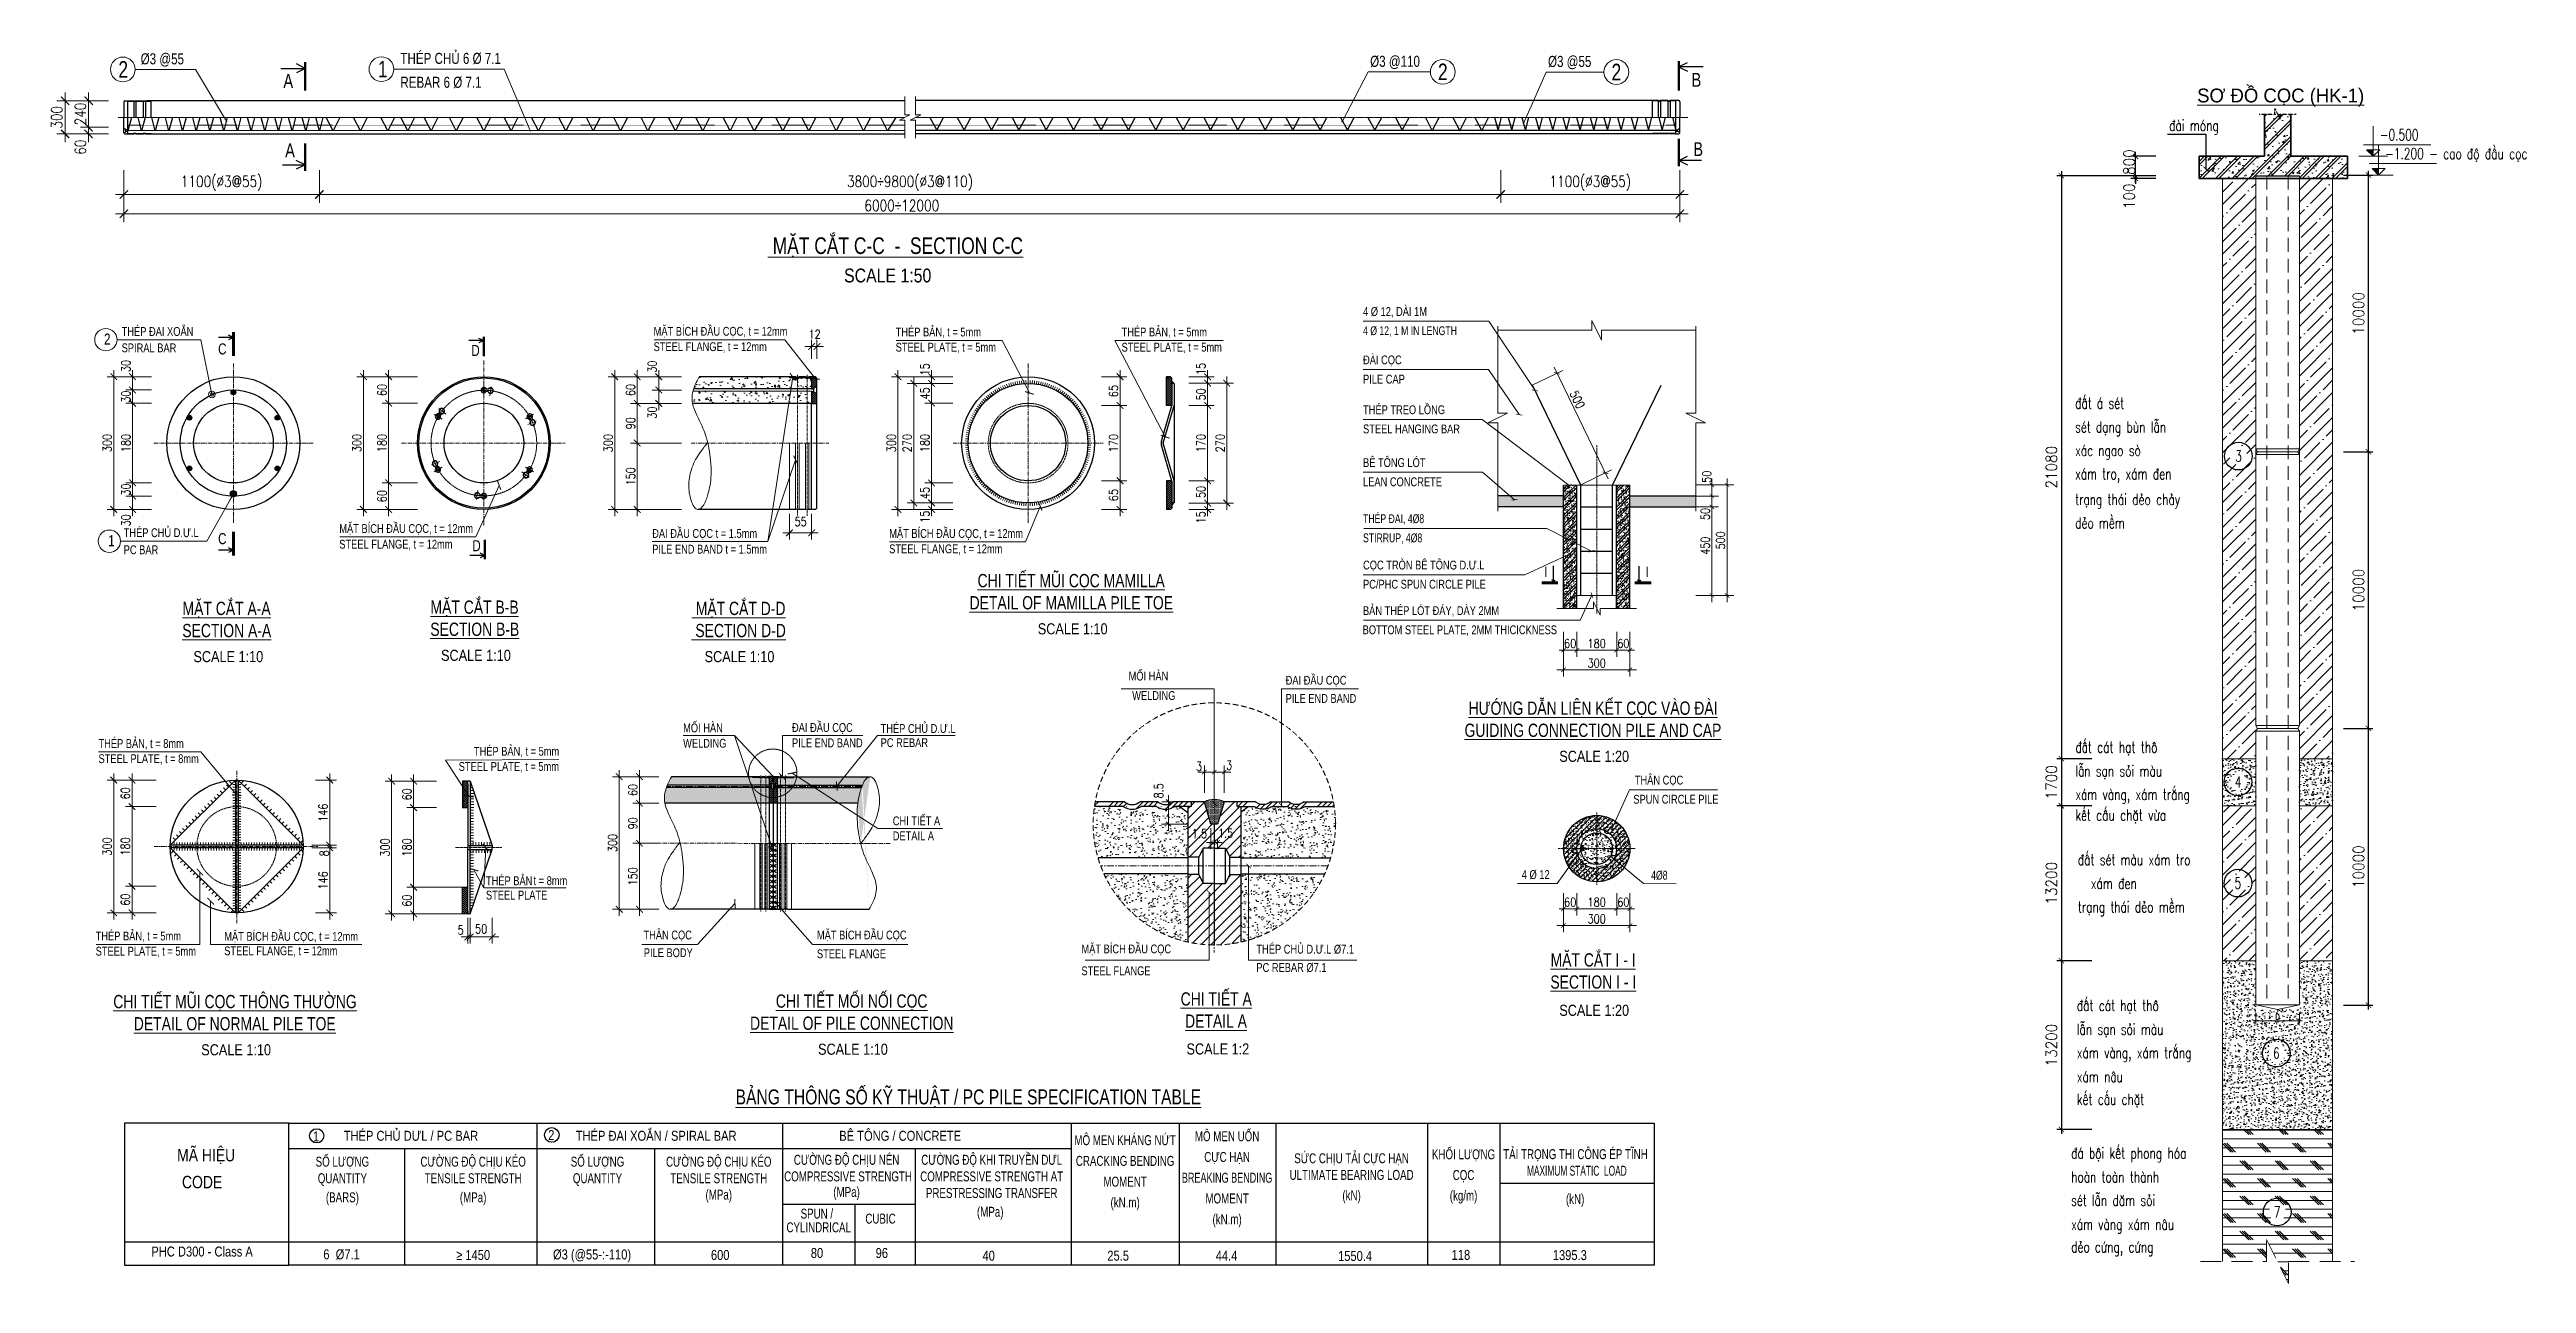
# Model space of a CAD drawing. Header units: millimetres. Extents: x -1359830 to -1240265, y -705366 to -618243.
# Drawn here: x -1299187 to -1254447, y -640548 to -618243 of the extents above; entities that cross this region are included whole.
import ezdxf
from ezdxf.enums import TextEntityAlignment as Align

# ---------------------------------------------------------------- set-up
doc = ezdxf.new("R2010")
doc.units = ezdxf.units.MM
doc.header["$MEASUREMENT"] = 0
doc.header["$PDMODE"] = 3
doc.header["$PDSIZE"] = 50
for name, pattern in [('ACAD_ISO03W100', [30, 12, -18]), ('CENTER', [50.8, 31.75, -6.35, 6.35, -6.35]), ('DASHED', [0.75, 0.5, -0.25]), ('HIDDEN', [0.375, 0.25, -0.125]), ('HIDDENX2', [0.75, 0.5, -0.25])]:
    doc.linetypes.add(name, pattern=pattern)
doc.layers.get('0').update_dxf_attribs({"lineweight": 0})
for name, color, linetype, lineweight in [('0-kich-thuoc', 9, 'Continuous', 18), ('05- Dim', 9, 'Continuous', 25), ('1.NET BAO-F', 3, 'Continuous', 25), ('10.CAT-F', 6, 'Continuous', 50), ('2.THEP CHU-F', 4, 'Continuous', 30), ('3. THEPDAI-F', 11, 'Continuous', 30), ('4', 6, 'Continuous', 18), ('4.DIM-F', 1, 'Continuous', 15), ('5.HATCH-F', 8, 'Continuous', 5), ('6.NET TRUC-F', 5, 'CENTER', 15), ('7.TEXT-F', 4, 'Continuous', 20), ('7.TEXT-F @ 10', 4, 'Continuous', 20), ('7.TEXT-F @ 2', 4, 'Continuous', 20), ('7.TEXT-F @ 20', 4, 'Continuous', 20), ('7.TEXT-F @ 50', 4, 'Continuous', 20), ('7.TEXT-F @ 60', 4, 'Continuous', 20), ('8.KHUAT-F', 9, 'HIDDENX2', 18), ('9.NET MANH-F', 9, 'Continuous', 15), ('G-25CO', 7, 'Continuous', 13), ('KC-NET THUONG', 8, 'Continuous', 18), ('KCS_HIDDEN', 8, 'HIDDEN', 20), ('Manh', 6, 'Continuous', 13), ('S-concrete', 4, 'Continuous', 35), ('S-dims', 8, 'Continuous', 18), ('S-hatch', 252, 'Continuous', 5), ('S-hiden', 9, 'HIDDEN', 25), ('S-text', 3, 'Continuous', 20), ('Tables', 130, 'Continuous', 25), ('Thep dai', 3, 'Continuous', 25)]:
    doc.layers.add(name, color=color, linetype=linetype, lineweight=lineweight)
doc.styles.add('Arial', font='arial.ttf')
doc.styles.add('Dim', font='vnsimli.shx', dxfattribs={"width": 0.9, "bigfont": 'vns.shx'})
doc.styles.add('GHD Standard Arial', font='ARIALN.TTF')
doc.styles.add('GHICHU', font='vnsimli.shx', dxfattribs={"width": 0.8, "bigfont": 'bigfont.shx'})
doc.styles.add('ROMANS', font='romans.shx', dxfattribs={"width": 0.75})
doc.styles.add('s-text', font='vnsimli.shx', dxfattribs={"width": 0.7})
doc.styles.add('VNAVANTH', font='')
doc.styles.add('Vnsimli', font='vnsimli.shx', dxfattribs={"width": 0.8})
doc.styles.get('VNAVANTH').set_extended_font_data('.VnAvantH')
doc.dimstyles.new('1-100', dxfattribs={"dimscale": 50, "dimtxt": 2.5, "dimasz": 1.2, "dimexe": 1, "dimexo": 0, "dimgap": 1, "dimtad": 1, "dimdec": 0, "dimlfac": 2, "dimzin": 0, "dimdsep": 46, "dimtxsty": 'Dim', "dimblk1": 'ARCHTICK', "dimblk2": 'ARCHTICK', "dimsah": 1, "dimcen": 150, "dimdle": 1, "dimclrd": 256, "dimclre": 256, "dimclrt": 2, "dimadec": 0, "dimazin": 0, "dimtfac": 1, "dimtdec": 0, "dimtix": 1, "dimtmove": 2, "dimatfit": 0, "dimldrblk": 'ARCHTICK', "dimfxl": 1, "dimtolj": 1, "dimtzin": 0, "dimarcsym": 0})
doc.dimstyles.new('1-100s', dxfattribs={"dimtxt": 200, "dimasz": 100, "dimexe": 60, "dimexo": 0, "dimgap": 50, "dimtad": 1, "dimdec": 0, "dimzin": 0, "dimdsep": 46, "dimtxsty": 's-text', "dimblk1": 'ARCHTICK', "dimblk2": 'ARCHTICK', "dimsah": 1, "dimcen": 80, "dimdle": 60, "dimclrd": 9, "dimclre": 9, "dimclrt": 2, "dimadec": 0, "dimazin": 0, "dimtfac": 0.0001, "dimtdec": 0, "dimtix": 1, "dimtmove": 1, "dimatfit": 3, "dimldrblk": 'ARCHTICK', "dimfxl": 200, "dimtolj": 1, "dimtzin": 0, "dimarcsym": 0})
doc.dimstyles.new('1-50', dxfattribs={"dimscale": 50, "dimtxt": 2, "dimasz": 1.1, "dimexe": 1, "dimexo": 0, "dimgap": 0.5, "dimtad": 1, "dimdec": 0, "dimdsep": 46, "dimtxsty": 'ROMANS', "dimblk": 'ARCHTICK', "dimcen": 0, "dimdle": 1, "dimclrd": 8, "dimclre": 8, "dimclrt": 2, "dimadec": 0, "dimazin": 2, "dimtfac": 0.072, "dimtdec": 0, "dimtix": 1, "dimtmove": 2, "dimatfit": 3, "dimfxl": 1, "dimtolj": 1, "dimlwd": 15, "dimlwe": 15, "dimarcsym": 1})
doc.dimstyles.new('D1-10', dxfattribs={"dimscale": 10, "dimtxt": 2, "dimasz": 1.5, "dimexe": 1.5, "dimexo": 0, "dimgap": 0.5, "dimtad": 1, "dimdec": 0, "dimzin": 0, "dimdsep": 46, "dimtxsty": 'Vnsimli', "dimblk": 'ARCHTICK', "dimcen": 1, "dimdle": 1.5, "dimclrd": 256, "dimclre": 256, "dimclrt": 2, "dimadec": 0, "dimazin": 0, "dimtfac": 1, "dimtdec": 0, "dimtix": 1, "dimtmove": 2, "dimatfit": 2, "dimldrblk": 'ARCHTICK', "dimfxl": 1, "dimtolj": 1, "dimtzin": 0, "dimlwd": -1, "dimlwe": -1, "dimarcsym": 0})
doc.dimstyles.new('D1-15', dxfattribs={"dimscale": 15, "dimtxt": 2, "dimasz": 1, "dimexe": 1.5, "dimexo": 0, "dimgap": 0.5, "dimtad": 1, "dimdec": 0, "dimzin": 0, "dimdsep": 46, "dimtxsty": 'Vnsimli', "dimblk": 'ARCHTICK', "dimcen": 1, "dimdle": 1.5, "dimclrd": 256, "dimclre": 256, "dimclrt": 2, "dimadec": 0, "dimazin": 0, "dimtfac": 1, "dimtdec": 0, "dimtix": 1, "dimtmove": 2, "dimatfit": 2, "dimldrblk": 'ARCHTICK', "dimfxl": 1, "dimtolj": 1, "dimtzin": 0, "dimlwd": -1, "dimlwe": -1, "dimarcsym": 0})
doc.dimstyles.new('D1-2', dxfattribs={"dimscale": 2, "dimtxt": 2, "dimasz": 1, "dimexe": 1.5, "dimexo": 0, "dimgap": 0.5, "dimtad": 1, "dimdec": 0, "dimzin": 0, "dimdsep": 46, "dimtxsty": 'Vnsimli', "dimblk": 'ARCHTICK', "dimcen": 1, "dimdle": 1.5, "dimclrd": 256, "dimclre": 256, "dimclrt": 2, "dimadec": 0, "dimazin": 0, "dimtfac": 1, "dimtdec": 0, "dimtix": 1, "dimtmove": 2, "dimatfit": 2, "dimldrblk": 'ARCHTICK', "dimfxl": 1, "dimtolj": 1, "dimtzin": 0, "dimlwd": -1, "dimlwe": -1, "dimarcsym": 0})
doc.dimstyles.new('D1-20', dxfattribs={"dimscale": 20, "dimtxt": 2, "dimasz": 1, "dimexe": 1.5, "dimexo": 0, "dimgap": 0.5, "dimtad": 1, "dimdec": 0, "dimzin": 0, "dimdsep": 46, "dimtxsty": 'Vnsimli', "dimblk": 'ARCHTICK', "dimcen": 1, "dimdle": 1.5, "dimclrd": 256, "dimclre": 256, "dimclrt": 2, "dimadec": 0, "dimazin": 0, "dimtfac": 1, "dimtdec": 0, "dimtix": 1, "dimtmove": 2, "dimatfit": 2, "dimldrblk": 'ARCHTICK', "dimfxl": 1, "dimtolj": 1, "dimtzin": 0, "dimlwd": -1, "dimlwe": -1, "dimarcsym": 0})
doc.dimstyles.new('D1-40', dxfattribs={"dimscale": 40, "dimtxt": 2, "dimasz": 1.5, "dimexe": 1.5, "dimexo": 0, "dimgap": 0.5, "dimtad": 1, "dimdec": 0, "dimzin": 0, "dimdsep": 46, "dimtxsty": 'Vnsimli', "dimblk": 'ARCHTICK', "dimcen": 1, "dimdle": 1.5, "dimclrd": 256, "dimclre": 256, "dimclrt": 2, "dimadec": 0, "dimazin": 0, "dimtfac": 1, "dimtdec": 0, "dimtix": 1, "dimtmove": 2, "dimatfit": 2, "dimldrblk": 'ARCHTICK', "dimfxl": 1, "dimtolj": 1, "dimtzin": 0, "dimlwd": -1, "dimlwe": -1, "dimarcsym": 0})
doc.dimstyles.new('D1-5', dxfattribs={"dimscale": 2, "dimtxt": 2, "dimasz": 1, "dimexe": 1.5, "dimexo": 0, "dimgap": 0.5, "dimtad": 1, "dimdec": 0, "dimzin": 0, "dimdsep": 46, "dimtxsty": 'Vnsimli', "dimblk": 'ARCHTICK', "dimcen": 1, "dimdle": 1.5, "dimclrd": 256, "dimclre": 256, "dimclrt": 2, "dimadec": 0, "dimazin": 0, "dimtfac": 1, "dimtdec": 0, "dimtix": 1, "dimtmove": 2, "dimatfit": 2, "dimldrblk": 'ARCHTICK', "dimfxl": 1, "dimtolj": 1, "dimtzin": 0, "dimlwd": -1, "dimlwe": -1, "dimarcsym": 0})
doc.dimstyles.new('D1-50', dxfattribs={"dimscale": 50, "dimtxt": 2, "dimasz": 1.5, "dimexe": 1.5, "dimexo": 0, "dimgap": 0.5, "dimtad": 1, "dimdec": 0, "dimzin": 0, "dimdsep": 46, "dimtxsty": 'Vnsimli', "dimblk": 'ARCHTICK', "dimcen": 1, "dimdle": 1.5, "dimclrd": 256, "dimclre": 256, "dimclrt": 2, "dimadec": 0, "dimazin": 0, "dimtfac": 1, "dimtdec": 0, "dimtix": 1, "dimtmove": 2, "dimatfit": 2, "dimldrblk": 'ARCHTICK', "dimfxl": 1, "dimtolj": 1, "dimtzin": 0, "dimlwd": -1, "dimlwe": -1, "dimarcsym": 0})
pattern_1 = [(45, (-1335295.1, -606398.068), (-2.24506403, 2.24506403), [])]
pattern_2 = [(45, (-1312083.4515, -610629.265), (-3.5359758, 3.5359758), []), (45, (-1312082.273, -610629.265), (-3.5359758, 3.5359758), []), (45, (-1312081.094, -610629.265), (-3.5359758, 3.5359758), []), (45, (-1312079.9155, -610629.265), (-3.5359758, 3.5359758), [])]
pattern_3 = [(45, (-1312452.983, -606404.399), (-6.735192, 6.735192), []), (45, (-1312450.738, -606404.399), (-6.735192, 6.735192), []), (45, (-1312448.493, -606404.399), (-6.735192, 6.735192), []), (45, (-1312446.248, -606404.399), (-6.735192, 6.735192), [])]
pattern_4 = [(50, (-1347035.044, -606286.124), (27.3277, -2.390863), [2.8575, -31.4325]), (355, (-1347035.044, -606286.124), (-5.286424, 28.658496), [2.286, -25.146]), (100.451, (-1347032.767, -606286.323), (22.041375, 26.267503), [2.4285, -26.7135]), (46.1842, (-1347035.044, -606278.504), (40.661856, -6.30635), [4.28625, -47.14875]), (96.6356, (-1347031.655, -606279.03), (35.610635, 37.113833), [3.64275, -40.07025]), (351.184, (-1347035.044, -606278.504), (35.61069, 37.113768), [3.429, -37.719]), (21, (-1347031.234, -606280.409), (22.742232, -15.339828), [2.8575, -31.4325]), (326, (-1347031.234, -606280.409), (9.270304, 27.628195), [2.286, -25.146]), (71.4514, (-1347029.34, -606281.687), (32.012474, 12.288429), [2.4285, -26.7135]), (37.5, (-1347035.044, -606286.1235), (0.4632905, 12.6832558), [0, -24.8412, 0, -25.527, 0, -25.24125]), (7.5, (-1347035.044, -606286.124), (10.0229494, 15.0270862), [0, -14.5542, 0, -24.2697, 0, -9.62025]), (327.5, (-1347043.54, -606286.124), (20.3385893, -0.8593116), [0, -9.525, 0, -29.718, 0, -39.4335]), (317.5, (-1347047.35, -606286.124), (22.219377, 3.813974), [0, -12.3825, 0, -19.7358, 0, -28.0035])]
pattern_5 = [(50, (-1000781.09, -587293.6), (182.18467, -15.939086), [19.05, -209.55]), (355, (-1000781.09, -587293.6), (-35.24342, 191.05685), [15.24, -167.64058]), (100.451445, (-1000765.9, -587294.92), (146.94125, 175.11775), [16.19001, -178.09024]), (46.1842, (-1000781.1, -587242.8), (271.07904, -42.04233), [28.575, -314.325]), (96.63556, (-1000758.5, -587246.3), (237.40413, 247.42612), [24.28502, -267.1356]), (351.18415, (-1000781.1, -587242.8), (237.40413, 247.42612), [22.85997, -251.45973]), (21, (-1000755.69, -587255.5), (151.61439, -102.2652), [19.05, -209.55]), (326, (-1000755.69, -587255.5), (61.80203, 184.18797), [15.24, -167.64]), (71.451445, (-1000743.06, -587264.02), (213.41642, 81.92277), [16.19001, -178.08994]), (37.5, (-1000781.09, -587293.596), (3.088603, 84.555039), [0, -165.608, 0, -170.18, 0, -168.275]), (7.5, (-1000781.09, -587293.6), (66.819663, 100.180575), [0, -97.028, 0, -161.798, 0, -64.135]), (327.5, (-1000837.73, -587293.596), (135.590595, -5.728744), [0, -63.5, 0, -198.12, 0, -262.89]), (317.5, (-1000863.13, -587293.6), (148.12918, 25.42649), [0, -82.55, 0, -131.572, 0, -186.69])]
pattern_6 = [(45, (-1000781.1, -587293.6), (-224.5064, 224.5064), []), (45, (-1000556.58, -587293.6), (-224.5064, 224.5064), [396.875, -79.375, 0, -79.375])]

msp = doc.modelspace()

# ---------------------------------------------------------------- texts
at = {"layer": '4', "style": 'VNAVANTH'}
msp.add_text('%%Us¬ ®å cäc (hk-1)', height=250, dxfattribs=at).set_placement((-1258886.27, -619199.53), align=Align.CENTER)
at = {"layer": '7.TEXT-F', "style": 'Arial', "width": 0.8}
for s, height, p in [('1', 180, (-1294428.19, -637977.39)), ('2', 180, (-1290179.71, -637954.34)), ('MÃ HIỆU', 225, (-1296881.82, -638340.31)), ('CODE', 225, (-1296794.09, -638827.04)), ('PHC D300 - Class A', 180, (-1297348.09, -640060.02)), ('6  Ø7.1', 180, (-1294241.84, -640109.64)), (' ≥ 1450', 180, (-1291898.19, -640122.18)), ('Ø3 (@55-:-110)', 180, (-1290093.29, -640112.72)), ('600', 180, (-1287240.6, -640122.17)), ('80', 180, (-1285436.18, -640086.38)), ('96', 180, (-1284265.08, -640086.38)), ('40', 180, (-1282335.12, -640135.62)), ('25.5', 180, (-1280080.13, -640135.62)), ('44.4', 180, (-1278122.67, -640135.62)), ('1550.4', 180, (-1275912.35, -640140.69)), ('118', 180, (-1273861.19, -640120.45)), ('1395.3', 180, (-1272033.78, -640124.25))]:
    msp.add_text(s, height=height, dxfattribs=at).set_placement(p)
at = {"layer": '7.TEXT-F', "style": 'Arial'}
for s, width, p in [('THÉP CHỦ DƯL / PC BAR', 0.8, (-1292659.36, -637877.83)), ('THÉP ĐAI XOẮN / SPIRAL BAR', 0.8, (-1288230.45, -637877.83)), ('BÊ TÔNG / CONCRETE ', 0.8, (-1283793.76, -637877.83)), ('MÔ MEN KHÁNG NỨT', 0.7, (-1279758.87, -637956.91)), ('MÔ MEN UỐN', 0.7, (-1277916.77, -637885.86)), ('SỐ LƯỢNG', 0.7, (-1293896.84, -638345.02)), ('CƯỜNG ĐỘ CHỊU KÉO', 0.7, (-1291535.65, -638345.02)), ('SỐ LƯỢNG', 0.7, (-1289289.02, -638345.02)), ('CƯỜNG ĐỘ CHỊU KÉO', 0.7, (-1287098.96, -638345.02)), ('CƯỜNG ĐỘ CHỊU NÉN', 0.7, (-1284790.24, -638312.01)), ('CƯỜNG ĐỘ KHI TRUYỀN DƯL', 0.7, (-1282168.85, -638312.01)), ('CRACKING BENDING', 0.7, (-1279758.87, -638331.91)), ('CỰC HẠN', 0.7, (-1277916.77, -638260.86)), ('SỨC CHỊU TẢI CỰC HẠN', 0.7, (-1275667.83, -638284.6)), ('KHỐI LƯỢNG', 0.7, (-1273645.89, -638212.19)), ('TẢI TRỌNG THI CÔNG ÉP TĨNH ', 0.7, (-1271599.45, -638209.67)), ('MAXIMUM STATIC  LOAD', 0.6, (-1271599.45, -638509.67)), ('QUANTITY', 0.7, (-1293896.84, -638645.02)), ('(BARS)', 0.7, (-1293896.84, -638989.95)), ('TENSILE STRENGTH', 0.7, (-1291535.65, -638645.02)), ('(MPa)', 0.7, (-1291535.65, -638989.95)), ('QUANTITY', 0.7, (-1289289.02, -638645.02)), ('TENSILE STRENGTH', 0.7, (-1287098.96, -638645.02)), ('(MPa)', 0.7, (-1287098.96, -638941.46)), ('COMPRESSIVE STRENGTH', 0.7, (-1284763.96, -638612.01)), ('(MPa)', 0.7, (-1284790.24, -638892.53)), ('COMPRESSIVE STRENGTH AT', 0.7, (-1282168.85, -638612.01)), ('PRESTRESSING TRANSFER', 0.7, (-1282168.85, -638912.01)), ('MOMENT', 0.7, (-1279758.87, -638706.91)), ('BREAKING BENDING', 0.65, (-1277916.77, -638635.86)), ('ULTIMATE BEARING LOAD', 0.7, (-1275667.83, -638584.6)), ('(kN)', 0.7, (-1275667.83, -638955.36)), ('(kg/m)', 0.7, (-1273645.89, -638957.96)), ('CỌC', 0.7, (-1273645.89, -638587.19)), ('SPUN /', 0.7, (-1285326.79, -639284.3)), ('CUBIC', 0.7, (-1284177.06, -639374.74)), ('(MPa)', 0.7, (-1282195.13, -639251.39)), ('(kN.m)', 0.7, (-1279758.87, -639081.91)), ('MOMENT', 0.7, (-1277916.77, -639010.86)), ('(kN.m)', 0.7, (-1277916.77, -639385.86)), ('(kN)', 0.7, (-1271630.35, -639019.87)), ('CYLINDRICAL', 0.7, (-1285293.83, -639532.81))]:
    msp.add_text(s, height=180, dxfattribs=dict(at, width=width)).set_placement(p, align=Align.MIDDLE_CENTER)
at = {"layer": 'S-text', "style": 's-text', "width": 0.7}
for s, p in [('®µi mãng', (-1260899.5, -619715.47)), ('®Êt ¸ sÐt', (-1262600.1, -624735.46)), ('sÐt d¹ng bïn lÉn ', (-1262600.1, -625165.65)), ('x¸c ngao sß ', (-1262600.1, -625589.19)), ('x¸m tro, x¸m ®en', (-1262600.1, -626013.15)), ('tr¹ng th¸i dÎo ch¶y', (-1262600.1, -626474.53)), ('dÎo mÒm', (-1262600.1, -626901.27)), ('®Êt c¸t h¹t th«', (-1262594.7, -630953.32)), ('lÉn s¹n sái mµu ', (-1262594.7, -631383.51)), ('x¸m vµng, x¸m tr¾ng', (-1262594.7, -631807.05)), ('kÕt cÊu chÆt võa', (-1262594.7, -632181.93)), ('®Êt sÐt mµu x¸m tro', (-1262550.79, -632986.75)), ('x¸m ®en ', (-1262312.91, -633416.94)), ('tr¹ng th¸i dÎo mÒm', (-1262550.79, -633840.48)), ('®Êt c¸t h¹t th«', (-1262568.79, -635621.5)), ('lÉn s¹n sái mµu ', (-1262568.79, -636051.69)), ('x¸m vµng, x¸m tr¾ng', (-1262568.79, -636475.22)), ('x¸m n©u', (-1262568.79, -636908.79)), ('kÕt cÊu chÆt ', (-1262568.79, -637317.77)), ('®¸ béi kÕt phong hãa', (-1262672.22, -638290.19)), ('hoµn toµn thµnh', (-1262672.22, -638720.38)), ('sÐt lÉn d¨m sái', (-1262672.22, -639143.91)), ('x¸m vµng x¸m n©u', (-1262672.22, -639577.48)), ('dÎo cøng, cøng', (-1262672.22, -639986.46))]:
    msp.add_text(s, height=200, dxfattribs=at).set_placement(p)
at = {"layer": 'S-text', "ltscale": 5, "style": 'GHICHU', "width": 0.7}
for s, p in [('-0.500 ', (-1257094.36, -619885.45)), ('-1.200 - cao ®é ®Çu cäc', (-1256996.58, -620225.8))]:
    msp.add_text(s, height=200, dxfattribs=at).set_placement(p)
at = {"layer": 'S-text', "ltscale": 5, "style": 's-text', "width": 0.7}
for s, p in [('3', (-1259649.7, -625593.09)), ('4', (-1259656.59, -631481.74)), ('5', (-1259658.52, -633311.69)), ('6', (-1258964.58, -636382.83)), ('7', (-1258948.88, -639254.59))]:
    msp.add_text(s, height=200, dxfattribs=at).set_placement(p, align=Align.MIDDLE_CENTER)

# ---------------------------------------------------------------- blocks, each defined once
blk = doc.blocks.new('GHD_G_2121')
at = {"layer": '10.CAT-F', "style": 'GHD Standard Arial'}
for tag, p in [('GHD_TITLE_001', (-51.13, 18.33)), ('GHD_TITLE_002', (-51.51, 10))]:
    blk.add_attdef(tag, p, '', height=5, dxfattribs=at)
at = {"layer": 'G-25CO', "style": 'GHD Standard Arial', "flags": 8}
blk.add_attdef('GHD_SCALE_TITLE', text='', height=2.5, dxfattribs=at).set_placement((0, -2.97), align=Align.MIDDLE_CENTER)
blk = doc.blocks.new('_ARCHTICK')
at = {"layer": 'KC-NET THUONG', "color": 0, "linetype": 'ByBlock', "const_width": 0.15}
blk.add_lwpolyline([(-0.5, -0.5), (0.5, 0.5)], dxfattribs=at)
blk = doc.blocks.new('*D95')
at = {"layer": '4.DIM-F', "transparency": 16777216}
for p, q in [((-1316347, -619169), (-1316601, -619169)), ((-1316526, -619169), (-1316526, -619094)), ((-1316526, -619409), (-1316526, -619169)), ((-1316347, -619409), (-1316601, -619409)), ((-1316526, -619409), (-1316526, -619484))]:
    blk.add_line(p, q, dxfattribs=at)
at = {"layer": 'DEFPOINTS', "color": 0, "transparency": 16777216}
for p in [(-1316526, -619169), (-1316347, -619169), (-1316347, -619409)]:
    blk.add_point(p, dxfattribs=at)
at = {"layer": '4.DIM-F', "transparency": 16777216, "xscale": 75, "yscale": 75, "zscale": 75}
for p, rotation in [((-1316526, -619169), 270), ((-1316526, -619409), 90)]:
    blk.add_blockref('_ARCHTICK', p, dxfattribs=dict(at, rotation=rotation))
at = {"layer": '4.DIM-F', "color": 2, "transparency": 16777216, "insert": (-1316601, -619289), "char_height": 100, "attachment_point": 5, "rotation": 90, "style": 'Vnsimli'}
blk.add_mtext('\\A1;240', dxfattribs=at)
blk = doc.blocks.new('*D75')
at = {"layer": '4.DIM-F', "transparency": 16777216}
for p, q in [((-1316347, -619409), (-1316601, -619409)), ((-1316526, -619334), (-1316526, -619544)), ((-1316347, -619469), (-1316601, -619469))]:
    blk.add_line(p, q, dxfattribs=at)
at = {"layer": 'DEFPOINTS', "color": 0, "transparency": 16777216}
for p in [(-1316347, -619409), (-1316526, -619469), (-1316347, -619469)]:
    blk.add_point(p, dxfattribs=at)
at = {"layer": '4.DIM-F', "transparency": 16777216, "xscale": 75, "yscale": 75, "zscale": 75}
for p, rotation in [((-1316526, -619409), 90), ((-1316526, -619469), 270)]:
    blk.add_blockref('_ARCHTICK', p, dxfattribs=dict(at, rotation=rotation))
at = {"layer": '4.DIM-F', "color": 2, "transparency": 16777216, "insert": (-1316601, -619589), "char_height": 100, "attachment_point": 5, "rotation": 90, "style": 'Vnsimli'}
blk.add_mtext('\\A1;60', dxfattribs=at)
blk = doc.blocks.new('*D76')
at = {"layer": '4.DIM-F', "transparency": 16777216}
for p, q in [((-1316347, -619169), (-1316814, -619169)), ((-1316739, -619094), (-1316739, -619544)), ((-1316347, -619469), (-1316814, -619469))]:
    blk.add_line(p, q, dxfattribs=at)
at = {"layer": 'DEFPOINTS', "color": 0, "transparency": 16777216}
for p in [(-1316347, -619169), (-1316739, -619469), (-1316347, -619469)]:
    blk.add_point(p, dxfattribs=at)
at = {"layer": '4.DIM-F', "transparency": 16777216, "xscale": 75, "yscale": 75, "zscale": 75}
for p, rotation in [((-1316739, -619169), 90), ((-1316739, -619469), 270)]:
    blk.add_blockref('_ARCHTICK', p, dxfattribs=dict(at, rotation=rotation))
at = {"layer": '4.DIM-F', "color": 2, "transparency": 16777216, "insert": (-1316814, -619319), "char_height": 100, "attachment_point": 5, "rotation": 90, "style": 'Vnsimli'}
blk.add_mtext('\\A1;300', dxfattribs=at)
blk = doc.blocks.new('*D24')
at = {"layer": '4.DIM-F', "transparency": 16777216}
for p, q in [((-1316208, -619798), (-1316208, -620091)), ((-1314442, -619798), (-1314442, -620091)), ((-1316283, -620016), (-1314367, -620016))]:
    blk.add_line(p, q, dxfattribs=at)
at = {"layer": 'DEFPOINTS', "color": 0, "transparency": 16777216}
for p in [(-1316208, -619798), (-1314442, -619798), (-1314442, -620016)]:
    blk.add_point(p, dxfattribs=at)
at = {"layer": '4.DIM-F', "transparency": 16777216, "xscale": 75, "yscale": 75, "zscale": 75, "rotation": 180}
blk.add_blockref('_ARCHTICK', (-1316208, -620016), dxfattribs=at)
at = {"layer": '4.DIM-F', "transparency": 16777216, "xscale": 75, "yscale": 75, "zscale": 75}
blk.add_blockref('_ARCHTICK', (-1314442, -620016), dxfattribs=at)
at = {"layer": '4.DIM-F', "color": 2, "transparency": 16777216, "insert": (-1315325, -619915), "char_height": 100, "attachment_point": 5, "style": 'Vnsimli'}
blk.add_mtext('\\A1;1100(%%C3@55)', dxfattribs=at)
blk = doc.blocks.new('*D25')
at = {"layer": '4.DIM-F', "transparency": 16777216}
for p, q in [((-1314442, -619798), (-1314442, -620091)), ((-1303773, -619798), (-1303773, -620091)), ((-1314517, -620016), (-1303698, -620016))]:
    blk.add_line(p, q, dxfattribs=at)
at = {"layer": 'DEFPOINTS', "color": 0, "transparency": 16777216}
for p in [(-1314442, -619798), (-1303773, -619798), (-1303773, -620016)]:
    blk.add_point(p, dxfattribs=at)
at = {"layer": '4.DIM-F', "transparency": 16777216, "xscale": 75, "yscale": 75, "zscale": 75, "rotation": 180}
blk.add_blockref('_ARCHTICK', (-1314442, -620016), dxfattribs=at)
at = {"layer": '4.DIM-F', "transparency": 16777216, "xscale": 75, "yscale": 75, "zscale": 75}
blk.add_blockref('_ARCHTICK', (-1303773, -620016), dxfattribs=at)
at = {"layer": '4.DIM-F', "color": 2, "transparency": 16777216, "insert": (-1309108, -619915), "char_height": 100, "attachment_point": 5, "style": 'Vnsimli'}
blk.add_mtext('\\A1;3800{\\fSymbol|b0|i0|c2|p16;¸}9800(%%C3@110)', dxfattribs=at)
blk = doc.blocks.new('*D26')
at = {"layer": '4.DIM-F', "transparency": 16777216}
for p, q in [((-1316208, -619798), (-1316208, -620266)), ((-1302155, -619798), (-1302155, -620266)), ((-1316283, -620191), (-1302080, -620191))]:
    blk.add_line(p, q, dxfattribs=at)
at = {"layer": 'DEFPOINTS', "color": 0, "transparency": 16777216}
for p in [(-1316208, -619798), (-1302155, -619798), (-1302155, -620191)]:
    blk.add_point(p, dxfattribs=at)
at = {"layer": '4.DIM-F', "transparency": 16777216, "xscale": 75, "yscale": 75, "zscale": 75, "rotation": 180}
blk.add_blockref('_ARCHTICK', (-1316208, -620191), dxfattribs=at)
at = {"layer": '4.DIM-F', "transparency": 16777216, "xscale": 75, "yscale": 75, "zscale": 75}
blk.add_blockref('_ARCHTICK', (-1302155, -620191), dxfattribs=at)
at = {"layer": '4.DIM-F', "color": 2, "transparency": 16777216, "insert": (-1309182, -620116), "char_height": 100, "attachment_point": 5, "style": 'Vnsimli'}
blk.add_mtext('\\A1;6000{\\fSymbol|b0|i0|c2|p16;¸}12000', dxfattribs=at)
blk = doc.blocks.new('*D27')
at = {"layer": '4.DIM-F', "transparency": 16777216}
for p, q in [((-1303773, -619798), (-1303773, -620091)), ((-1302155, -619798), (-1302155, -620091)), ((-1302080, -620016), (-1303848, -620016))]:
    blk.add_line(p, q, dxfattribs=at)
at = {"layer": 'DEFPOINTS', "color": 0, "transparency": 16777216}
for p in [(-1303773, -619798), (-1302155, -619798), (-1303773, -620016)]:
    blk.add_point(p, dxfattribs=at)
at = {"layer": '4.DIM-F', "transparency": 16777216, "xscale": 75, "yscale": 75, "zscale": 75, "rotation": 180}
blk.add_blockref('_ARCHTICK', (-1303773, -620016), dxfattribs=at)
at = {"layer": '4.DIM-F', "transparency": 16777216, "xscale": 75, "yscale": 75, "zscale": 75}
blk.add_blockref('_ARCHTICK', (-1302155, -620016), dxfattribs=at)
at = {"layer": '4.DIM-F', "color": 2, "transparency": 16777216, "insert": (-1302964, -619915), "char_height": 100, "attachment_point": 5, "style": 'Vnsimli'}
blk.add_mtext('\\A1;1100(%%C3@55)', dxfattribs=at)
blk = doc.blocks.new('*D86')
at = {"layer": '4.DIM-F', "transparency": 16777216}
for p, q in [((-1310624.5, -622599.3), (-1310624.5, -622657.2)), ((-1310574.5, -622599.3), (-1310574.5, -622657.2)), ((-1310639.5, -622642.2), (-1310559.5, -622642.2))]:
    blk.add_line(p, q, dxfattribs=at)
at = {"layer": 'DEFPOINTS', "color": 0, "transparency": 16777216}
for p in [(-1310624.5, -622599.3), (-1310574.5, -622599.3), (-1310574.5, -622642.2)]:
    blk.add_point(p, dxfattribs=at)
at = {"layer": '4.DIM-F', "transparency": 16777216, "xscale": 15, "yscale": 15, "zscale": 15, "rotation": 180}
blk.add_blockref('_ARCHTICK', (-1310624.5, -622642.2), dxfattribs=at)
at = {"layer": '4.DIM-F', "transparency": 16777216, "xscale": 15, "yscale": 15, "zscale": 15}
blk.add_blockref('_ARCHTICK', (-1310574.5, -622642.2), dxfattribs=at)
at = {"layer": '4.DIM-F', "color": 2, "transparency": 16777216, "insert": (-1310599.5, -622616.9), "char_height": 20, "attachment_point": 5, "style": 'Vnsimli'}
blk.add_mtext('\\A1;55', dxfattribs=at)
blk = doc.blocks.new('*D87')
at = {"layer": '4.DIM-F', "transparency": 16777216}
for p, q in [((-1310589.6, -622221.1), (-1310547.5, -622221.1)), ((-1310574.6, -622249), (-1310574.6, -622206.1)), ((-1310562.5, -622249), (-1310562.5, -622206.1))]:
    blk.add_line(p, q, dxfattribs=at)
at = {"layer": 'DEFPOINTS', "color": 0, "transparency": 16777216}
for p in [(-1310562.5, -622221.1), (-1310574.6, -622249), (-1310562.5, -622249)]:
    blk.add_point(p, dxfattribs=at)
at = {"layer": '4.DIM-F', "transparency": 16777216, "xscale": 15, "yscale": 15, "zscale": 15, "rotation": 180}
blk.add_blockref('_ARCHTICK', (-1310574.6, -622221.1), dxfattribs=at)
at = {"layer": '4.DIM-F', "transparency": 16777216, "xscale": 15, "yscale": 15, "zscale": 15}
blk.add_blockref('_ARCHTICK', (-1310562.5, -622221.1), dxfattribs=at)
at = {"layer": '4.DIM-F', "color": 2, "transparency": 16777216, "insert": (-1310567.7, -622193.5), "char_height": 20, "attachment_point": 5, "style": 'Vnsimli'}
blk.add_mtext('\\A1;12', dxfattribs=at)
blk = doc.blocks.new('*D88')
at = {"layer": '4.DIM-F', "transparency": 16777216}
for p, q in [((-1310919.7, -622274.6), (-1310919.7, -622334.6)), ((-1310868.3, -622289.6), (-1310934.7, -622289.6)), ((-1310868.3, -622319.6), (-1310934.7, -622319.6))]:
    blk.add_line(p, q, dxfattribs=at)
at = {"layer": 'DEFPOINTS', "color": 0, "transparency": 16777216}
for p in [(-1310919.7, -622319.6), (-1310868.3, -622289.6), (-1310868.3, -622319.6)]:
    blk.add_point(p, dxfattribs=at)
at = {"layer": '4.DIM-F', "transparency": 16777216, "xscale": 15, "yscale": 15, "zscale": 15}
for p, rotation in [((-1310919.7, -622289.6), 90), ((-1310919.7, -622319.6), 270)]:
    blk.add_blockref('_ARCHTICK', p, dxfattribs=dict(at, rotation=rotation))
at = {"layer": '4.DIM-F', "color": 2, "transparency": 16777216, "insert": (-1310934.7, -622266.7), "char_height": 20, "attachment_point": 5, "rotation": 90, "style": 'Vnsimli'}
blk.add_mtext('\\A1;30', dxfattribs=at)
blk = doc.blocks.new('*D89')
at = {"layer": '4.DIM-F', "transparency": 16777216}
for p, q in [((-1310868.3, -622319.6), (-1310934.7, -622319.6)), ((-1310919.7, -622304.6), (-1310919.7, -622364.8)), ((-1310868.3, -622349.8), (-1310934.7, -622349.8))]:
    blk.add_line(p, q, dxfattribs=at)
at = {"layer": 'DEFPOINTS', "color": 0, "transparency": 16777216}
for p in [(-1310868.3, -622319.6), (-1310919.7, -622349.8), (-1310868.3, -622349.8)]:
    blk.add_point(p, dxfattribs=at)
at = {"layer": '4.DIM-F', "transparency": 16777216, "xscale": 15, "yscale": 15, "zscale": 15}
for p, rotation in [((-1310919.7, -622319.6), 90), ((-1310919.7, -622349.8), 270)]:
    blk.add_blockref('_ARCHTICK', p, dxfattribs=dict(at, rotation=rotation))
at = {"layer": '4.DIM-F', "color": 2, "transparency": 16777216, "insert": (-1310934.7, -622370.5), "char_height": 20, "attachment_point": 5, "rotation": 90, "style": 'Vnsimli'}
blk.add_mtext('\\A1;30', dxfattribs=at)
blk = doc.blocks.new('*D90')
at = {"layer": '4.DIM-F', "transparency": 16777216}
for p, q in [((-1310968.3, -622334.8), (-1310968.3, -622454.4)), ((-1310868.3, -622349.8), (-1310983.3, -622349.8)), ((-1310868.3, -622439.4), (-1310983.3, -622439.4))]:
    blk.add_line(p, q, dxfattribs=at)
at = {"layer": 'DEFPOINTS', "color": 0, "transparency": 16777216}
for p in [(-1310868.3, -622349.8), (-1310968.3, -622439.4), (-1310868.3, -622439.4)]:
    blk.add_point(p, dxfattribs=at)
at = {"layer": '4.DIM-F', "transparency": 16777216, "xscale": 15, "yscale": 15, "zscale": 15}
for p, rotation in [((-1310968.3, -622349.8), 90), ((-1310968.3, -622439.4), 270)]:
    blk.add_blockref('_ARCHTICK', p, dxfattribs=dict(at, rotation=rotation))
at = {"layer": '4.DIM-F', "color": 2, "transparency": 16777216, "insert": (-1310983.3, -622394.6), "char_height": 20, "attachment_point": 5, "rotation": 90, "style": 'Vnsimli'}
blk.add_mtext('\\A1;90', dxfattribs=at)
blk = doc.blocks.new('*D91')
at = {"layer": '4.DIM-F', "transparency": 16777216}
for p, q in [((-1312065.1, -622319.4), (-1312122.8, -622319.4)), ((-1312107.8, -622319.4), (-1312107.8, -622304.4)), ((-1312107.8, -622319.4), (-1312107.8, -622349.4)), ((-1312065.1, -622349.4), (-1312122.8, -622349.4)), ((-1312107.8, -622349.4), (-1312107.8, -622364.4))]:
    blk.add_line(p, q, dxfattribs=at)
at = {"layer": 'DEFPOINTS', "color": 0, "transparency": 16777216}
for p in [(-1312065.1, -622319.4), (-1312107.8, -622349.4), (-1312065.1, -622349.4)]:
    blk.add_point(p, dxfattribs=at)
at = {"layer": '4.DIM-F', "transparency": 16777216, "xscale": 15, "yscale": 15, "zscale": 15}
for p, rotation in [((-1312107.8, -622319.4), 270), ((-1312107.8, -622349.4), 90)]:
    blk.add_blockref('_ARCHTICK', p, dxfattribs=dict(at, rotation=rotation))
at = {"layer": '4.DIM-F', "color": 2, "transparency": 16777216, "insert": (-1312122.8, -622334.4), "char_height": 20, "attachment_point": 5, "rotation": 90, "style": 'Vnsimli'}
blk.add_mtext('\\A1;30', dxfattribs=at)
blk = doc.blocks.new('*D92')
at = {"layer": '4.DIM-F', "transparency": 16777216}
for p, q in [((-1312107.8, -622334.4), (-1312107.8, -622274.4)), ((-1312065.1, -622289.4), (-1312122.8, -622289.4)), ((-1312065.1, -622319.4), (-1312122.8, -622319.4))]:
    blk.add_line(p, q, dxfattribs=at)
at = {"layer": 'DEFPOINTS', "color": 0, "transparency": 16777216}
for p in [(-1312107.8, -622289.4), (-1312065.1, -622289.4), (-1312065.1, -622319.4)]:
    blk.add_point(p, dxfattribs=at)
at = {"layer": '4.DIM-F', "transparency": 16777216, "xscale": 15, "yscale": 15, "zscale": 15}
for p, rotation in [((-1312107.8, -622289.4), 90), ((-1312107.8, -622319.4), 270)]:
    blk.add_blockref('_ARCHTICK', p, dxfattribs=dict(at, rotation=rotation))
at = {"layer": '4.DIM-F', "color": 2, "transparency": 16777216, "insert": (-1312122.8, -622265.1), "char_height": 20, "attachment_point": 5, "rotation": 90, "style": 'Vnsimli'}
blk.add_mtext('\\A1;30', dxfattribs=at)
blk = doc.blocks.new('*D93')
at = {"layer": '4.DIM-F', "transparency": 16777216}
for p, q in [((-1312065, -622529.4), (-1312122.7, -622529.4)), ((-1312065, -622559.4), (-1312122.7, -622559.4)), ((-1312107.7, -622529.4), (-1312107.7, -622514.4)), ((-1312107.7, -622559.4), (-1312107.7, -622529.4)), ((-1312107.7, -622559.4), (-1312107.7, -622574.4))]:
    blk.add_line(p, q, dxfattribs=at)
at = {"layer": 'DEFPOINTS', "color": 0, "transparency": 16777216}
for p in [(-1312107.7, -622529.4), (-1312065, -622529.4), (-1312065, -622559.4)]:
    blk.add_point(p, dxfattribs=at)
at = {"layer": '4.DIM-F', "transparency": 16777216, "xscale": 15, "yscale": 15, "zscale": 15}
for p, rotation in [((-1312107.7, -622529.4), 270), ((-1312107.7, -622559.4), 90)]:
    blk.add_blockref('_ARCHTICK', p, dxfattribs=dict(at, rotation=rotation))
at = {"layer": '4.DIM-F', "color": 2, "transparency": 16777216, "insert": (-1312122.7, -622544.4), "char_height": 20, "attachment_point": 5, "rotation": 90, "style": 'Vnsimli'}
blk.add_mtext('\\A1;30', dxfattribs=at)
blk = doc.blocks.new('*D94')
at = {"layer": '4.DIM-F', "transparency": 16777216}
for p, q in [((-1312065, -622559.4), (-1312122.7, -622559.4)), ((-1312107.7, -622544.4), (-1312107.7, -622604.4)), ((-1312065, -622589.4), (-1312122.7, -622589.4))]:
    blk.add_line(p, q, dxfattribs=at)
at = {"layer": 'DEFPOINTS', "color": 0, "transparency": 16777216}
for p in [(-1312065, -622559.4), (-1312107.7, -622589.4), (-1312065, -622589.4)]:
    blk.add_point(p, dxfattribs=at)
at = {"layer": '4.DIM-F', "transparency": 16777216, "xscale": 15, "yscale": 15, "zscale": 15}
for p, rotation in [((-1312107.7, -622559.4), 90), ((-1312107.7, -622589.4), 270)]:
    blk.add_blockref('_ARCHTICK', p, dxfattribs=dict(at, rotation=rotation))
at = {"layer": '4.DIM-F', "color": 2, "transparency": 16777216, "insert": (-1312122.7, -622613.8), "char_height": 20, "attachment_point": 5, "rotation": 90, "style": 'Vnsimli'}
blk.add_mtext('\\A1;30', dxfattribs=at)
blk = doc.blocks.new('*D77')
at = {"layer": '4.DIM-F', "transparency": 16777216}
for p, q in [((-1312150.2, -622274.4), (-1312150.2, -622604.4)), ((-1312065.1, -622289.4), (-1312165.2, -622289.4)), ((-1312065, -622589.4), (-1312165.2, -622589.4))]:
    blk.add_line(p, q, dxfattribs=at)
at = {"layer": 'DEFPOINTS', "color": 0, "transparency": 16777216}
for p in [(-1312065.1, -622289.4), (-1312150.2, -622589.4), (-1312065, -622589.4)]:
    blk.add_point(p, dxfattribs=at)
at = {"layer": '4.DIM-F', "transparency": 16777216, "xscale": 15, "yscale": 15, "zscale": 15}
for p, rotation in [((-1312150.2, -622289.4), 90), ((-1312150.2, -622589.4), 270)]:
    blk.add_blockref('_ARCHTICK', p, dxfattribs=dict(at, rotation=rotation))
at = {"layer": '4.DIM-F', "color": 2, "transparency": 16777216, "insert": (-1312165.2, -622439.4), "char_height": 20, "attachment_point": 5, "rotation": 90, "style": 'Vnsimli'}
blk.add_mtext('\\A1;300', dxfattribs=at)
blk = doc.blocks.new('*D78')
at = {"layer": '4.DIM-F', "transparency": 16777216}
for p, q in [((-1310968.3, -622364.8), (-1310968.3, -622274.6)), ((-1310868.3, -622289.6), (-1310983.3, -622289.6)), ((-1310868.3, -622349.8), (-1310983.3, -622349.8))]:
    blk.add_line(p, q, dxfattribs=at)
at = {"layer": 'DEFPOINTS', "color": 0, "transparency": 16777216}
for p in [(-1310968.3, -622289.6), (-1310868.3, -622289.6), (-1310868.3, -622349.8)]:
    blk.add_point(p, dxfattribs=at)
at = {"layer": '4.DIM-F', "transparency": 16777216, "xscale": 15, "yscale": 15, "zscale": 15}
for p, rotation in [((-1310968.3, -622289.6), 90), ((-1310968.3, -622349.8), 270)]:
    blk.add_blockref('_ARCHTICK', p, dxfattribs=dict(at, rotation=rotation))
at = {"layer": '4.DIM-F', "color": 2, "transparency": 16777216, "insert": (-1310983.3, -622319.7), "char_height": 20, "attachment_point": 5, "rotation": 90, "style": 'Vnsimli'}
blk.add_mtext('\\A1;60', dxfattribs=at)
blk = doc.blocks.new('*D79')
at = {"layer": '4.DIM-F', "transparency": 16777216}
for p, q in [((-1311019.1, -622274.6), (-1311019.1, -622604.6)), ((-1310868.3, -622289.6), (-1311034.1, -622289.6)), ((-1310868.3, -622589.6), (-1311034.1, -622589.6))]:
    blk.add_line(p, q, dxfattribs=at)
at = {"layer": 'DEFPOINTS', "color": 0, "transparency": 16777216}
for p in [(-1310868.3, -622289.6), (-1311019.1, -622589.6), (-1310868.3, -622589.6)]:
    blk.add_point(p, dxfattribs=at)
at = {"layer": '4.DIM-F', "transparency": 16777216, "xscale": 15, "yscale": 15, "zscale": 15}
for p, rotation in [((-1311019.1, -622289.6), 90), ((-1311019.1, -622589.6), 270)]:
    blk.add_blockref('_ARCHTICK', p, dxfattribs=dict(at, rotation=rotation))
at = {"layer": '4.DIM-F', "color": 2, "transparency": 16777216, "insert": (-1311034.1, -622439.6), "char_height": 20, "attachment_point": 5, "rotation": 90, "style": 'Vnsimli'}
blk.add_mtext('\\A1;300', dxfattribs=at)
blk = doc.blocks.new('*D80')
at = {"layer": '4.DIM-F', "transparency": 16777216}
for p, q in [((-1312107.7, -622544.4), (-1312107.7, -622334.4)), ((-1312065.1, -622349.4), (-1312122.7, -622349.4)), ((-1312065, -622529.4), (-1312122.7, -622529.4))]:
    blk.add_line(p, q, dxfattribs=at)
at = {"layer": 'DEFPOINTS', "color": 0, "transparency": 16777216}
for p in [(-1312107.7, -622349.4), (-1312065.1, -622349.4), (-1312065, -622529.4)]:
    blk.add_point(p, dxfattribs=at)
at = {"layer": '4.DIM-F', "transparency": 16777216, "xscale": 15, "yscale": 15, "zscale": 15}
for p, rotation in [((-1312107.7, -622349.4), 90), ((-1312107.7, -622529.4), 270)]:
    blk.add_blockref('_ARCHTICK', p, dxfattribs=dict(at, rotation=rotation))
at = {"layer": '4.DIM-F', "color": 2, "transparency": 16777216, "insert": (-1312122.7, -622439.4), "char_height": 20, "attachment_point": 5, "rotation": 90, "style": 'Vnsimli'}
blk.add_mtext('\\A1;180', dxfattribs=at)
blk = doc.blocks.new('*D81')
at = {"layer": '4.DIM-F', "transparency": 16777216}
for p, q in [((-1310868.3, -622439.4), (-1310983.3, -622439.4)), ((-1310968.3, -622424.4), (-1310968.3, -622604.6)), ((-1310868.3, -622589.6), (-1310983.3, -622589.6))]:
    blk.add_line(p, q, dxfattribs=at)
at = {"layer": 'DEFPOINTS', "color": 0, "transparency": 16777216}
for p in [(-1310868.3, -622439.4), (-1310968.3, -622589.6), (-1310868.3, -622589.6)]:
    blk.add_point(p, dxfattribs=at)
at = {"layer": '4.DIM-F', "transparency": 16777216, "xscale": 15, "yscale": 15, "zscale": 15}
for p, rotation in [((-1310968.3, -622439.4), 90), ((-1310968.3, -622589.6), 270)]:
    blk.add_blockref('_ARCHTICK', p, dxfattribs=dict(at, rotation=rotation))
at = {"layer": '4.DIM-F', "color": 2, "transparency": 16777216, "insert": (-1310983.3, -622514.5), "char_height": 20, "attachment_point": 5, "rotation": 90, "style": 'Vnsimli'}
blk.add_mtext('\\A1;150', dxfattribs=at)
blk = doc.blocks.new('*D82')
at = {"layer": '4.DIM-F', "transparency": 16777216}
for p, q in [((-1311586.5, -622274.4), (-1311586.5, -622604.4)), ((-1311476.3, -622289.4), (-1311601.5, -622289.4)), ((-1311476.3, -622589.4), (-1311601.5, -622589.4))]:
    blk.add_line(p, q, dxfattribs=at)
at = {"layer": 'DEFPOINTS', "color": 0, "transparency": 16777216}
for p in [(-1311476.3, -622289.4), (-1311586.5, -622589.4), (-1311476.3, -622589.4)]:
    blk.add_point(p, dxfattribs=at)
at = {"layer": '4.DIM-F', "transparency": 16777216, "xscale": 15, "yscale": 15, "zscale": 15}
for p, rotation in [((-1311586.5, -622289.4), 90), ((-1311586.5, -622589.4), 270)]:
    blk.add_blockref('_ARCHTICK', p, dxfattribs=dict(at, rotation=rotation))
at = {"layer": '4.DIM-F', "color": 2, "transparency": 16777216, "insert": (-1311601.5, -622439.4), "char_height": 20, "attachment_point": 5, "rotation": 90, "style": 'Vnsimli'}
blk.add_mtext('\\A1;300', dxfattribs=at)
blk = doc.blocks.new('*D83')
at = {"layer": '4.DIM-F', "transparency": 16777216}
for p, q in [((-1311464.6, -622529.4), (-1311544.6, -622529.4)), ((-1311529.6, -622604.4), (-1311529.6, -622514.4)), ((-1311464.6, -622589.4), (-1311544.6, -622589.4))]:
    blk.add_line(p, q, dxfattribs=at)
at = {"layer": 'DEFPOINTS', "color": 0, "transparency": 16777216}
for p in [(-1311529.6, -622529.4), (-1311464.6, -622529.4), (-1311464.6, -622589.4)]:
    blk.add_point(p, dxfattribs=at)
at = {"layer": '4.DIM-F', "transparency": 16777216, "xscale": 15, "yscale": 15, "zscale": 15}
for p, rotation in [((-1311529.6, -622529.4), 90), ((-1311529.6, -622589.4), 270)]:
    blk.add_blockref('_ARCHTICK', p, dxfattribs=dict(at, rotation=rotation))
at = {"layer": '4.DIM-F', "color": 2, "transparency": 16777216, "insert": (-1311544.6, -622559.4), "char_height": 20, "attachment_point": 5, "rotation": 90, "style": 'Vnsimli'}
blk.add_mtext('\\A1;60', dxfattribs=at)
blk = doc.blocks.new('*D84')
at = {"layer": '4.DIM-F', "transparency": 16777216}
for p, q in [((-1311529.6, -622544.4), (-1311529.6, -622334.4)), ((-1311464.6, -622349.4), (-1311544.6, -622349.4)), ((-1311464.6, -622529.4), (-1311544.6, -622529.4))]:
    blk.add_line(p, q, dxfattribs=at)
at = {"layer": 'DEFPOINTS', "color": 0, "transparency": 16777216}
for p in [(-1311529.6, -622349.4), (-1311464.6, -622349.4), (-1311464.6, -622529.4)]:
    blk.add_point(p, dxfattribs=at)
at = {"layer": '4.DIM-F', "transparency": 16777216, "xscale": 15, "yscale": 15, "zscale": 15}
for p, rotation in [((-1311529.6, -622349.4), 90), ((-1311529.6, -622529.4), 270)]:
    blk.add_blockref('_ARCHTICK', p, dxfattribs=dict(at, rotation=rotation))
at = {"layer": '4.DIM-F', "color": 2, "transparency": 16777216, "insert": (-1311544.6, -622439.4), "char_height": 20, "attachment_point": 5, "rotation": 90, "style": 'Vnsimli'}
blk.add_mtext('\\A1;180', dxfattribs=at)
blk = doc.blocks.new('*D85')
at = {"layer": '4.DIM-F', "transparency": 16777216}
for p, q in [((-1311529.6, -622364.4), (-1311529.6, -622274.4)), ((-1311464.6, -622289.4), (-1311544.6, -622289.4)), ((-1311464.6, -622349.4), (-1311544.6, -622349.4))]:
    blk.add_line(p, q, dxfattribs=at)
at = {"layer": 'DEFPOINTS', "color": 0, "transparency": 16777216}
for p in [(-1311529.6, -622289.4), (-1311464.6, -622289.4), (-1311464.6, -622349.4)]:
    blk.add_point(p, dxfattribs=at)
at = {"layer": '4.DIM-F', "transparency": 16777216, "xscale": 15, "yscale": 15, "zscale": 15}
for p, rotation in [((-1311529.6, -622289.4), 90), ((-1311529.6, -622349.4), 270)]:
    blk.add_blockref('_ARCHTICK', p, dxfattribs=dict(at, rotation=rotation))
at = {"layer": '4.DIM-F', "color": 2, "transparency": 16777216, "insert": (-1311544.6, -622319.4), "char_height": 20, "attachment_point": 5, "rotation": 90, "style": 'Vnsimli'}
blk.add_mtext('\\A1;60', dxfattribs=at)
blk = doc.blocks.new('lodaubich')
at = {"layer": '1.NET BAO-F', "ltscale": 10}
for centre, radius, start, end in [((-7.5, 1.5), 6.12, 25.8288, 331.1863), ((-7.5, 1.5), 2.81, 90, 270), ((-7.5, -102.9), 107.2, 84.3966, 90), ((7.6, 0.4), 5.76, 202.2387, 143.8673), ((-7.5, -102.9), 101.6, 84.4709, 90)]:
    blk.add_arc(centre, radius, start, end, dxfattribs=at)
at = {"layer": '1.NET BAO-F', "linetype": 'ACAD_ISO03W100', "ltscale": 10}
blk.add_arc((7.6, 0.4), 6.12, 200.4864, 145.8439, dxfattribs=at)
at = {"layer": '6.NET TRUC-F', "linetype": 'CENTER', "ltscale": 10}
for p, q in [((-7.5, 11.7), (-7.5, -9.4)), ((6, -11.2), (8.9, 9.1))]:
    blk.add_line(p, q, dxfattribs=at)
blk = doc.blocks.new('*D32')
at = {"layer": '4.DIM-F', "transparency": 16777216}
for p, q in [((-1311662.6, -623347.8), (-1311662.6, -623332.8)), ((-1311702.8, -623347.8), (-1311647.6, -623347.8)), ((-1311702.8, -623353.9), (-1311647.6, -623353.9)), ((-1311662.6, -623353.9), (-1311662.6, -623347.8)), ((-1311662.6, -623353.9), (-1311662.6, -623368.9))]:
    blk.add_line(p, q, dxfattribs=at)
at = {"layer": 'DEFPOINTS', "color": 0, "transparency": 16777216}
for p in [(-1311702.8, -623347.8), (-1311702.8, -623353.9), (-1311662.6, -623347.8)]:
    blk.add_point(p, dxfattribs=at)
at = {"layer": '4.DIM-F', "transparency": 16777216, "xscale": 15, "yscale": 15, "zscale": 15}
for p, rotation in [((-1311662.6, -623347.8), 270), ((-1311662.6, -623353.9), 90)]:
    blk.add_blockref('_ARCHTICK', p, dxfattribs=dict(at, rotation=rotation))
at = {"layer": '4.DIM-F', "color": 2, "transparency": 16777216, "insert": (-1311674.8, -623366.3), "char_height": 20, "attachment_point": 5, "rotation": 90, "style": 'Vnsimli'}
blk.add_mtext('\\A1;8', dxfattribs=at)
blk = doc.blocks.new('*D33')
at = {"layer": '4.DIM-F', "transparency": 16777216}
for p, q in [((-1312054.7, -623260.9), (-1312124, -623260.9)), ((-1312109, -623245.9), (-1312109, -623455.9)), ((-1312054.7, -623440.9), (-1312124, -623440.9))]:
    blk.add_line(p, q, dxfattribs=at)
at = {"layer": 'DEFPOINTS', "color": 0, "transparency": 16777216}
for p in [(-1312054.7, -623260.9), (-1312109, -623440.9), (-1312054.7, -623440.9)]:
    blk.add_point(p, dxfattribs=at)
at = {"layer": '4.DIM-F', "transparency": 16777216, "xscale": 15, "yscale": 15, "zscale": 15}
for p, rotation in [((-1312109, -623260.9), 90), ((-1312109, -623440.9), 270)]:
    blk.add_blockref('_ARCHTICK', p, dxfattribs=dict(at, rotation=rotation))
at = {"layer": '4.DIM-F', "color": 2, "transparency": 16777216, "insert": (-1312124, -623350.9), "char_height": 20, "attachment_point": 5, "rotation": 90, "style": 'Vnsimli'}
blk.add_mtext('\\A1;180', dxfattribs=at)
blk = doc.blocks.new('*D34')
at = {"layer": '4.DIM-F', "transparency": 16777216}
for p, q in [((-1312054.7, -623200.9), (-1312165.2, -623200.9)), ((-1312150.2, -623185.9), (-1312150.2, -623515.9)), ((-1312054.7, -623500.9), (-1312165.2, -623500.9))]:
    blk.add_line(p, q, dxfattribs=at)
at = {"layer": 'DEFPOINTS', "color": 0, "transparency": 16777216}
for p in [(-1312054.7, -623200.9), (-1312150.2, -623500.9), (-1312054.7, -623500.9)]:
    blk.add_point(p, dxfattribs=at)
at = {"layer": '4.DIM-F', "transparency": 16777216, "xscale": 15, "yscale": 15, "zscale": 15}
for p, rotation in [((-1312150.2, -623200.9), 90), ((-1312150.2, -623500.9), 270)]:
    blk.add_blockref('_ARCHTICK', p, dxfattribs=dict(at, rotation=rotation))
at = {"layer": '4.DIM-F', "color": 2, "transparency": 16777216, "insert": (-1312165.2, -623350.9), "char_height": 20, "attachment_point": 5, "rotation": 90, "style": 'Vnsimli'}
blk.add_mtext('\\A1;300', dxfattribs=at)
blk = doc.blocks.new('*D35')
at = {"layer": '4.DIM-F', "transparency": 16777216}
for p, q in [((-1311662.6, -623338.9), (-1311662.6, -623515.9)), ((-1311694.5, -623353.9), (-1311647.6, -623353.9)), ((-1311694.5, -623500.9), (-1311647.6, -623500.9))]:
    blk.add_line(p, q, dxfattribs=at)
at = {"layer": 'DEFPOINTS', "color": 0, "transparency": 16777216}
for p in [(-1311694.5, -623353.9), (-1311694.5, -623500.9), (-1311662.6, -623500.9)]:
    blk.add_point(p, dxfattribs=at)
at = {"layer": '4.DIM-F', "transparency": 16777216, "xscale": 15, "yscale": 15, "zscale": 15}
for p, rotation in [((-1311662.6, -623353.9), 90), ((-1311662.6, -623500.9), 270)]:
    blk.add_blockref('_ARCHTICK', p, dxfattribs=dict(at, rotation=rotation))
at = {"layer": '4.DIM-F', "color": 2, "transparency": 16777216, "insert": (-1311677.6, -623427.4), "char_height": 20, "attachment_point": 5, "rotation": 90, "style": 'Vnsimli'}
blk.add_mtext('\\A1;146', dxfattribs=at)
blk = doc.blocks.new('*D36')
at = {"layer": '4.DIM-F', "transparency": 16777216}
for p, q in [((-1311694.5, -623200.9), (-1311647.6, -623200.9)), ((-1311662.6, -623362.9), (-1311662.6, -623185.9)), ((-1311694.5, -623347.9), (-1311647.6, -623347.9))]:
    blk.add_line(p, q, dxfattribs=at)
at = {"layer": 'DEFPOINTS', "color": 0, "transparency": 16777216}
for p in [(-1311694.5, -623200.9), (-1311662.6, -623200.9), (-1311694.5, -623347.9)]:
    blk.add_point(p, dxfattribs=at)
at = {"layer": '4.DIM-F', "transparency": 16777216, "xscale": 15, "yscale": 15, "zscale": 15}
for p, rotation in [((-1311662.6, -623200.9), 90), ((-1311662.6, -623347.9), 270)]:
    blk.add_blockref('_ARCHTICK', p, dxfattribs=dict(at, rotation=rotation))
at = {"layer": '4.DIM-F', "color": 2, "transparency": 16777216, "insert": (-1311677.6, -623274.4), "char_height": 20, "attachment_point": 5, "rotation": 90, "style": 'Vnsimli'}
blk.add_mtext('\\A1;146', dxfattribs=at)
blk = doc.blocks.new('*D37')
at = {"layer": '4.DIM-F', "transparency": 16777216}
for p, q in [((-1312054.7, -623200.9), (-1312124, -623200.9)), ((-1312109, -623275.9), (-1312109, -623185.9)), ((-1312054.7, -623260.9), (-1312124, -623260.9))]:
    blk.add_line(p, q, dxfattribs=at)
at = {"layer": 'DEFPOINTS', "color": 0, "transparency": 16777216}
for p in [(-1312109, -623200.9), (-1312054.7, -623200.9), (-1312054.7, -623260.9)]:
    blk.add_point(p, dxfattribs=at)
at = {"layer": '4.DIM-F', "transparency": 16777216, "xscale": 15, "yscale": 15, "zscale": 15}
for p, rotation in [((-1312109, -623200.9), 90), ((-1312109, -623260.9), 270)]:
    blk.add_blockref('_ARCHTICK', p, dxfattribs=dict(at, rotation=rotation))
at = {"layer": '4.DIM-F', "color": 2, "transparency": 16777216, "insert": (-1312124, -623230.9), "char_height": 20, "attachment_point": 5, "rotation": 90, "style": 'Vnsimli'}
blk.add_mtext('\\A1;60', dxfattribs=at)
blk = doc.blocks.new('*D38')
at = {"layer": '4.DIM-F', "transparency": 16777216}
for p, q in [((-1312054.7, -623440.9), (-1312124, -623440.9)), ((-1312109, -623425.9), (-1312109, -623515.9)), ((-1312054.7, -623500.9), (-1312124, -623500.9))]:
    blk.add_line(p, q, dxfattribs=at)
at = {"layer": 'DEFPOINTS', "color": 0, "transparency": 16777216}
for p in [(-1312054.7, -623440.9), (-1312109, -623500.9), (-1312054.7, -623500.9)]:
    blk.add_point(p, dxfattribs=at)
at = {"layer": '4.DIM-F', "transparency": 16777216, "xscale": 15, "yscale": 15, "zscale": 15}
for p, rotation in [((-1312109, -623440.9), 90), ((-1312109, -623500.9), 270)]:
    blk.add_blockref('_ARCHTICK', p, dxfattribs=dict(at, rotation=rotation))
at = {"layer": '4.DIM-F', "color": 2, "transparency": 16777216, "insert": (-1312124, -623470.9), "char_height": 20, "attachment_point": 5, "rotation": 90, "style": 'Vnsimli'}
blk.add_mtext('\\A1;60', dxfattribs=at)
blk = doc.blocks.new('*D39')
at = {"layer": '4.DIM-F', "transparency": 16777216}
for p, q in [((-1311360.7, -623555.3), (-1311280.7, -623555.3)), ((-1311345.7, -623512.4), (-1311345.7, -623570.3)), ((-1311295.7, -623512.4), (-1311295.7, -623570.3))]:
    blk.add_line(p, q, dxfattribs=at)
at = {"layer": 'DEFPOINTS', "color": 0, "transparency": 16777216}
for p in [(-1311345.7, -623512.4), (-1311295.7, -623512.4), (-1311295.7, -623555.3)]:
    blk.add_point(p, dxfattribs=at)
at = {"layer": '4.DIM-F', "transparency": 16777216, "xscale": 15, "yscale": 15, "zscale": 15, "rotation": 180}
blk.add_blockref('_ARCHTICK', (-1311345.7, -623555.3), dxfattribs=at)
at = {"layer": '4.DIM-F', "transparency": 16777216, "xscale": 15, "yscale": 15, "zscale": 15}
blk.add_blockref('_ARCHTICK', (-1311295.7, -623555.3), dxfattribs=at)
at = {"layer": '4.DIM-F', "color": 2, "transparency": 16777216, "insert": (-1311320.7, -623537.2), "char_height": 20, "attachment_point": 5, "style": 'Vnsimli'}
blk.add_mtext('\\A1;50', dxfattribs=at)
blk = doc.blocks.new('*D40')
at = {"layer": '4.DIM-F', "transparency": 16777216}
for p, q in [((-1311350.7, -623555.3), (-1311365.7, -623555.3)), ((-1311350.7, -623512.3), (-1311350.7, -623570.3)), ((-1311345.7, -623555.3), (-1311350.7, -623555.3)), ((-1311345.7, -623512.4), (-1311345.7, -623570.3)), ((-1311345.7, -623555.3), (-1311330.7, -623555.3))]:
    blk.add_line(p, q, dxfattribs=at)
at = {"layer": 'DEFPOINTS', "color": 0, "transparency": 16777216}
for p in [(-1311350.7, -623512.3), (-1311350.7, -623555.3), (-1311345.7, -623512.4)]:
    blk.add_point(p, dxfattribs=at)
at = {"layer": '4.DIM-F', "transparency": 16777216, "xscale": 15, "yscale": 15, "zscale": 15}
blk.add_blockref('_ARCHTICK', (-1311350.7, -623555.3), dxfattribs=at)
at = {"layer": '4.DIM-F', "transparency": 16777216, "xscale": 15, "yscale": 15, "zscale": 15, "rotation": 180}
blk.add_blockref('_ARCHTICK', (-1311345.7, -623555.3), dxfattribs=at)
at = {"layer": '4.DIM-F', "color": 2, "transparency": 16777216, "insert": (-1311367.1, -623539.7), "char_height": 20, "attachment_point": 5, "style": 'Vnsimli'}
blk.add_mtext('\\A1;5', dxfattribs=at)
blk = doc.blocks.new('*D41')
at = {"layer": '4.DIM-F', "transparency": 16777216}
for p, q in [((-1311421.4, -623203.1), (-1311537.8, -623203.1)), ((-1311522.8, -623518.1), (-1311522.8, -623188.1)), ((-1311421.4, -623503.1), (-1311537.8, -623503.1))]:
    blk.add_line(p, q, dxfattribs=at)
at = {"layer": 'DEFPOINTS', "color": 0, "transparency": 16777216}
for p in [(-1311522.8, -623203.1), (-1311421.4, -623203.1), (-1311421.4, -623503.1)]:
    blk.add_point(p, dxfattribs=at)
at = {"layer": '4.DIM-F', "transparency": 16777216, "xscale": 15, "yscale": 15, "zscale": 15}
for p, rotation in [((-1311522.8, -623203.1), 90), ((-1311522.8, -623503.1), 270)]:
    blk.add_blockref('_ARCHTICK', p, dxfattribs=dict(at, rotation=rotation))
at = {"layer": '4.DIM-F', "color": 2, "transparency": 16777216, "insert": (-1311537.8, -623353.1), "char_height": 20, "attachment_point": 5, "rotation": 90, "style": 'Vnsimli'}
blk.add_mtext('\\A1;300', dxfattribs=at)
blk = doc.blocks.new('*D42')
at = {"layer": '4.DIM-F', "transparency": 16777216}
for p, q in [((-1310919.8, -623343.6), (-1310978.4, -623343.6)), ((-1310963.4, -623507.8), (-1310963.4, -623328.6)), ((-1310919.8, -623492.8), (-1310978.4, -623492.8))]:
    blk.add_line(p, q, dxfattribs=at)
at = {"layer": 'DEFPOINTS', "color": 0, "transparency": 16777216}
for p in [(-1310963.4, -623343.6), (-1310919.8, -623343.6), (-1310919.8, -623492.8)]:
    blk.add_point(p, dxfattribs=at)
at = {"layer": '4.DIM-F', "transparency": 16777216, "xscale": 15, "yscale": 15, "zscale": 15}
for p, rotation in [((-1310963.4, -623343.6), 90), ((-1310963.4, -623492.8), 270)]:
    blk.add_blockref('_ARCHTICK', p, dxfattribs=dict(at, rotation=rotation))
at = {"layer": '4.DIM-F', "color": 2, "transparency": 16777216, "insert": (-1310978.4, -623418.2), "char_height": 20, "attachment_point": 5, "rotation": 90, "style": 'Vnsimli'}
blk.add_mtext('\\A1;150', dxfattribs=at)
blk = doc.blocks.new('*D43')
at = {"layer": '4.DIM-F', "transparency": 16777216}
for p, q in [((-1310919.8, -623253.2), (-1310978.4, -623253.2)), ((-1310963.4, -623358.6), (-1310963.4, -623238.2)), ((-1310919.8, -623343.6), (-1310978.4, -623343.6))]:
    blk.add_line(p, q, dxfattribs=at)
at = {"layer": 'DEFPOINTS', "color": 0, "transparency": 16777216}
for p in [(-1310963.4, -623253.2), (-1310919.8, -623253.2), (-1310919.8, -623343.6)]:
    blk.add_point(p, dxfattribs=at)
at = {"layer": '4.DIM-F', "transparency": 16777216, "xscale": 15, "yscale": 15, "zscale": 15}
for p, rotation in [((-1310963.4, -623253.2), 90), ((-1310963.4, -623343.6), 270)]:
    blk.add_blockref('_ARCHTICK', p, dxfattribs=dict(at, rotation=rotation))
at = {"layer": '4.DIM-F', "color": 2, "transparency": 16777216, "insert": (-1310978.4, -623298.4), "char_height": 20, "attachment_point": 5, "rotation": 90, "style": 'Vnsimli'}
blk.add_mtext('\\A1;90', dxfattribs=at)
blk = doc.blocks.new('*D44')
at = {"layer": '4.DIM-F', "transparency": 16777216}
for p, q in [((-1310919.8, -623193.2), (-1310978.4, -623193.2)), ((-1310963.4, -623268.2), (-1310963.4, -623178.2)), ((-1310919.8, -623253.2), (-1310978.4, -623253.2))]:
    blk.add_line(p, q, dxfattribs=at)
at = {"layer": 'DEFPOINTS', "color": 0, "transparency": 16777216}
for p in [(-1310963.4, -623193.2), (-1310919.8, -623193.2), (-1310919.8, -623253.2)]:
    blk.add_point(p, dxfattribs=at)
at = {"layer": '4.DIM-F', "transparency": 16777216, "xscale": 15, "yscale": 15, "zscale": 15}
for p, rotation in [((-1310963.4, -623193.2), 90), ((-1310963.4, -623253.2), 270)]:
    blk.add_blockref('_ARCHTICK', p, dxfattribs=dict(at, rotation=rotation))
at = {"layer": '4.DIM-F', "color": 2, "transparency": 16777216, "insert": (-1310978.4, -623223.2), "char_height": 20, "attachment_point": 5, "rotation": 90, "style": 'Vnsimli'}
blk.add_mtext('\\A1;60', dxfattribs=at)
blk = doc.blocks.new('*D45')
at = {"layer": '4.DIM-F', "transparency": 16777216}
for p, q in [((-1310919.8, -623193.2), (-1311023.9, -623193.2)), ((-1311008.9, -623507.8), (-1311008.9, -623178.2)), ((-1310919.8, -623492.8), (-1311023.9, -623492.8))]:
    blk.add_line(p, q, dxfattribs=at)
at = {"layer": 'DEFPOINTS', "color": 0, "transparency": 16777216}
for p in [(-1311008.9, -623193.2), (-1310919.8, -623193.2), (-1310919.8, -623492.8)]:
    blk.add_point(p, dxfattribs=at)
at = {"layer": '4.DIM-F', "transparency": 16777216, "xscale": 15, "yscale": 15, "zscale": 15}
for p, rotation in [((-1311008.9, -623193.2), 90), ((-1311008.9, -623492.8), 270)]:
    blk.add_blockref('_ARCHTICK', p, dxfattribs=dict(at, rotation=rotation))
at = {"layer": '4.DIM-F', "color": 2, "transparency": 16777216, "insert": (-1311023.9, -623343), "char_height": 20, "attachment_point": 5, "rotation": 90, "style": 'Vnsimli'}
blk.add_mtext('\\A1;300', dxfattribs=at)
blk = doc.blocks.new('*D28')
at = {"layer": '4.DIM-F', "transparency": 16777216}
for p, q in [((-1310379.6, -622274.6), (-1310379.6, -622604.6)), ((-1310255.9, -622289.6), (-1310394.6, -622289.6)), ((-1310255.9, -622589.6), (-1310394.6, -622589.6))]:
    blk.add_line(p, q, dxfattribs=at)
at = {"layer": 'DEFPOINTS', "color": 0, "transparency": 16777216}
for p in [(-1310255.9, -622289.6), (-1310379.6, -622589.6), (-1310255.9, -622589.6)]:
    blk.add_point(p, dxfattribs=at)
at = {"layer": '4.DIM-F', "transparency": 16777216, "xscale": 15, "yscale": 15, "zscale": 15}
for p, rotation in [((-1310379.6, -622289.6), 90), ((-1310379.6, -622589.6), 270)]:
    blk.add_blockref('_ARCHTICK', p, dxfattribs=dict(at, rotation=rotation))
at = {"layer": '4.DIM-F', "color": 2, "transparency": 16777216, "insert": (-1310394.6, -622439.6), "char_height": 20, "attachment_point": 5, "rotation": 90, "style": 'Vnsimli'}
blk.add_mtext('\\A1;300', dxfattribs=at)
blk = doc.blocks.new('*D29')
at = {"layer": '4.DIM-F', "transparency": 16777216}
for p, q in [((-1310255.9, -622304.6), (-1310358.9, -622304.6)), ((-1310343.9, -622589.6), (-1310343.9, -622289.6)), ((-1310255.9, -622574.6), (-1310358.9, -622574.6))]:
    blk.add_line(p, q, dxfattribs=at)
at = {"layer": 'DEFPOINTS', "color": 0, "transparency": 16777216}
for p in [(-1310343.9, -622304.6), (-1310255.9, -622304.6), (-1310255.9, -622574.6)]:
    blk.add_point(p, dxfattribs=at)
at = {"layer": '4.DIM-F', "transparency": 16777216, "xscale": 15, "yscale": 15, "zscale": 15}
for p, rotation in [((-1310343.9, -622304.6), 90), ((-1310343.9, -622574.6), 270)]:
    blk.add_blockref('_ARCHTICK', p, dxfattribs=dict(at, rotation=rotation))
at = {"layer": '4.DIM-F', "color": 2, "transparency": 16777216, "insert": (-1310358.9, -622439.6), "char_height": 20, "attachment_point": 5, "rotation": 90, "style": 'Vnsimli'}
blk.add_mtext('\\A1;270', dxfattribs=at)
blk = doc.blocks.new('*D30')
at = {"layer": '4.DIM-F', "transparency": 16777216}
for p, q in [((-1309723.2, -622354.6), (-1309665.5, -622354.6)), ((-1309680.5, -622339.6), (-1309680.5, -622539.6)), ((-1309723.2, -622524.6), (-1309665.5, -622524.6))]:
    blk.add_line(p, q, dxfattribs=at)
at = {"layer": 'DEFPOINTS', "color": 0, "transparency": 16777216}
for p in [(-1309723.2, -622354.6), (-1309723.2, -622524.6), (-1309680.5, -622524.6)]:
    blk.add_point(p, dxfattribs=at)
at = {"layer": '4.DIM-F', "transparency": 16777216, "xscale": 15, "yscale": 15, "zscale": 15}
for p, rotation in [((-1309680.5, -622354.6), 90), ((-1309680.5, -622524.6), 270)]:
    blk.add_blockref('_ARCHTICK', p, dxfattribs=dict(at, rotation=rotation))
at = {"layer": '4.DIM-F', "color": 2, "transparency": 16777216, "insert": (-1309695.5, -622439.6), "char_height": 20, "attachment_point": 5, "rotation": 90, "style": 'Vnsimli'}
blk.add_mtext('\\A1;170', dxfattribs=at)
blk = doc.blocks.new('*D31')
at = {"layer": '4.DIM-F', "transparency": 16777216}
for p, q in [((-1309723.2, -622304.1), (-1309622.2, -622304.1)), ((-1309637.2, -622590.1), (-1309637.2, -622289.1)), ((-1309723.2, -622575.1), (-1309622.2, -622575.1))]:
    blk.add_line(p, q, dxfattribs=at)
at = {"layer": 'DEFPOINTS', "color": 0, "transparency": 16777216}
for p in [(-1309723.2, -622304.1), (-1309637.2, -622304.1), (-1309723.2, -622575.1)]:
    blk.add_point(p, dxfattribs=at)
at = {"layer": '4.DIM-F', "transparency": 16777216, "xscale": 15, "yscale": 15, "zscale": 15}
for p, rotation in [((-1309637.2, -622304.1), 90), ((-1309637.2, -622575.1), 270)]:
    blk.add_blockref('_ARCHTICK', p, dxfattribs=dict(at, rotation=rotation))
at = {"layer": '4.DIM-F', "color": 2, "transparency": 16777216, "insert": (-1309652.2, -622439.6), "char_height": 20, "attachment_point": 5, "rotation": 90, "style": 'Vnsimli'}
blk.add_mtext('\\A1;270', dxfattribs=at)
blk = doc.blocks.new('*D46')
at = {"layer": '4.DIM-F', "transparency": 16777216}
for p, q in [((-1309723.2, -622304.1), (-1309665.5, -622304.1)), ((-1309680.5, -622369.6), (-1309680.5, -622289.1)), ((-1309723.2, -622354.6), (-1309665.5, -622354.6))]:
    blk.add_line(p, q, dxfattribs=at)
at = {"layer": 'DEFPOINTS', "color": 0, "transparency": 16777216}
for p in [(-1309723.2, -622304.1), (-1309680.5, -622304.1), (-1309723.2, -622354.6)]:
    blk.add_point(p, dxfattribs=at)
at = {"layer": '4.DIM-F', "transparency": 16777216, "xscale": 15, "yscale": 15, "zscale": 15}
for p, rotation in [((-1309680.5, -622304.1), 90), ((-1309680.5, -622354.6), 270)]:
    blk.add_blockref('_ARCHTICK', p, dxfattribs=dict(at, rotation=rotation))
at = {"layer": '4.DIM-F', "color": 2, "transparency": 16777216, "insert": (-1309695.5, -622329.4), "char_height": 20, "attachment_point": 5, "rotation": 90, "style": 'Vnsimli'}
blk.add_mtext('\\A1;50', dxfattribs=at)
blk = doc.blocks.new('*D47')
at = {"layer": '4.DIM-F', "transparency": 16777216}
for p, q in [((-1309723.2, -622524.6), (-1309665.5, -622524.6)), ((-1309680.5, -622509.6), (-1309680.5, -622590.1)), ((-1309723.2, -622575.1), (-1309665.5, -622575.1))]:
    blk.add_line(p, q, dxfattribs=at)
at = {"layer": 'DEFPOINTS', "color": 0, "transparency": 16777216}
for p in [(-1309723.2, -622524.6), (-1309723.2, -622575.1), (-1309680.5, -622575.1)]:
    blk.add_point(p, dxfattribs=at)
at = {"layer": '4.DIM-F', "transparency": 16777216, "xscale": 15, "yscale": 15, "zscale": 15}
for p, rotation in [((-1309680.5, -622524.6), 90), ((-1309680.5, -622575.1), 270)]:
    blk.add_blockref('_ARCHTICK', p, dxfattribs=dict(at, rotation=rotation))
at = {"layer": '4.DIM-F', "color": 2, "transparency": 16777216, "insert": (-1309695.5, -622549.9), "char_height": 20, "attachment_point": 5, "rotation": 90, "style": 'Vnsimli'}
blk.add_mtext('\\A1;50', dxfattribs=at)
blk = doc.blocks.new('*D48')
at = {"layer": '4.DIM-F', "transparency": 16777216}
for p, q in [((-1310255.9, -622304.6), (-1310318.7, -622304.6)), ((-1310303.7, -622364.1), (-1310303.7, -622289.6)), ((-1310255.9, -622349.1), (-1310318.7, -622349.1))]:
    blk.add_line(p, q, dxfattribs=at)
at = {"layer": 'DEFPOINTS', "color": 0, "transparency": 16777216}
for p in [(-1310303.7, -622304.6), (-1310255.9, -622304.6), (-1310255.9, -622349.1)]:
    blk.add_point(p, dxfattribs=at)
at = {"layer": '4.DIM-F', "transparency": 16777216, "xscale": 15, "yscale": 15, "zscale": 15}
for p, rotation in [((-1310303.7, -622304.6), 90), ((-1310303.7, -622349.1), 270)]:
    blk.add_blockref('_ARCHTICK', p, dxfattribs=dict(at, rotation=rotation))
at = {"layer": '4.DIM-F', "color": 2, "transparency": 16777216, "insert": (-1310318.7, -622326.9), "char_height": 20, "attachment_point": 5, "rotation": 90, "style": 'Vnsimli'}
blk.add_mtext('\\A1;45', dxfattribs=at)
blk = doc.blocks.new('*D49')
at = {"layer": '4.DIM-F', "transparency": 16777216}
for p, q in [((-1310303.7, -622319.6), (-1310303.7, -622274.6)), ((-1310255.9, -622289.6), (-1310318.7, -622289.6)), ((-1310255.9, -622304.6), (-1310318.7, -622304.6))]:
    blk.add_line(p, q, dxfattribs=at)
at = {"layer": 'DEFPOINTS', "color": 0, "transparency": 16777216}
for p in [(-1310303.7, -622289.6), (-1310255.9, -622289.6), (-1310255.9, -622304.6)]:
    blk.add_point(p, dxfattribs=at)
at = {"layer": '4.DIM-F', "transparency": 16777216, "xscale": 15, "yscale": 15, "zscale": 15}
for p, rotation in [((-1310303.7, -622289.6), 90), ((-1310303.7, -622304.6), 270)]:
    blk.add_blockref('_ARCHTICK', p, dxfattribs=dict(at, rotation=rotation))
at = {"layer": '4.DIM-F', "color": 2, "transparency": 16777216, "insert": (-1310318.7, -622273.1), "char_height": 20, "attachment_point": 5, "rotation": 90, "style": 'Vnsimli'}
blk.add_mtext('\\A1;15', dxfattribs=at)
blk = doc.blocks.new('*D50')
at = {"layer": '4.DIM-F', "transparency": 16777216}
for p, q in [((-1310255.9, -622529.6), (-1310318.7, -622529.6)), ((-1310303.7, -622514.6), (-1310303.7, -622589.6)), ((-1310255.9, -622574.6), (-1310318.7, -622574.6))]:
    blk.add_line(p, q, dxfattribs=at)
at = {"layer": 'DEFPOINTS', "color": 0, "transparency": 16777216}
for p in [(-1310255.9, -622529.6), (-1310303.7, -622574.6), (-1310255.9, -622574.6)]:
    blk.add_point(p, dxfattribs=at)
at = {"layer": '4.DIM-F', "transparency": 16777216, "xscale": 15, "yscale": 15, "zscale": 15}
for p, rotation in [((-1310303.7, -622529.6), 90), ((-1310303.7, -622574.6), 270)]:
    blk.add_blockref('_ARCHTICK', p, dxfattribs=dict(at, rotation=rotation))
at = {"layer": '4.DIM-F', "color": 2, "transparency": 16777216, "insert": (-1310318.7, -622552.1), "char_height": 20, "attachment_point": 5, "rotation": 90, "style": 'Vnsimli'}
blk.add_mtext('\\A1;45', dxfattribs=at)
blk = doc.blocks.new('*D51')
at = {"layer": '4.DIM-F', "transparency": 16777216}
for p, q in [((-1310303.7, -622559.6), (-1310303.7, -622604.6)), ((-1310255.9, -622574.6), (-1310318.7, -622574.6)), ((-1310255.9, -622589.6), (-1310318.7, -622589.6))]:
    blk.add_line(p, q, dxfattribs=at)
at = {"layer": 'DEFPOINTS', "color": 0, "transparency": 16777216}
for p in [(-1310303.7, -622589.6), (-1310255.9, -622574.6), (-1310255.9, -622589.6)]:
    blk.add_point(p, dxfattribs=at)
at = {"layer": '4.DIM-F', "transparency": 16777216, "xscale": 15, "yscale": 15, "zscale": 15}
for p, rotation in [((-1310303.7, -622574.6), 90), ((-1310303.7, -622589.6), 270)]:
    blk.add_blockref('_ARCHTICK', p, dxfattribs=dict(at, rotation=rotation))
at = {"layer": '4.DIM-F', "color": 2, "transparency": 16777216, "insert": (-1310318.7, -622606.1), "char_height": 20, "attachment_point": 5, "rotation": 90, "style": 'Vnsimli'}
blk.add_mtext('\\A1;15', dxfattribs=at)
blk = doc.blocks.new('*D52')
at = {"layer": '4.DIM-F', "transparency": 16777216}
for p, q in [((-1310303.7, -622544.6), (-1310303.7, -622334.1)), ((-1310255.9, -622349.1), (-1310318.7, -622349.1)), ((-1310255.9, -622529.6), (-1310318.7, -622529.6))]:
    blk.add_line(p, q, dxfattribs=at)
at = {"layer": 'DEFPOINTS', "color": 0, "transparency": 16777216}
for p in [(-1310303.7, -622349.1), (-1310255.9, -622349.1), (-1310255.9, -622529.6)]:
    blk.add_point(p, dxfattribs=at)
at = {"layer": '4.DIM-F', "transparency": 16777216, "xscale": 15, "yscale": 15, "zscale": 15}
for p, rotation in [((-1310303.7, -622349.1), 90), ((-1310303.7, -622529.6), 270)]:
    blk.add_blockref('_ARCHTICK', p, dxfattribs=dict(at, rotation=rotation))
at = {"layer": '4.DIM-F', "color": 2, "transparency": 16777216, "insert": (-1310318.7, -622439.4), "char_height": 20, "attachment_point": 5, "rotation": 90, "style": 'Vnsimli'}
blk.add_mtext('\\A1;180', dxfattribs=at)
blk = doc.blocks.new('*D53')
at = {"layer": '4.DIM-F', "transparency": 16777216}
for p, q in [((-1309919.7, -622524.6), (-1309863.1, -622524.6)), ((-1309878.1, -622509.6), (-1309878.1, -622604.6)), ((-1309919.7, -622589.6), (-1309863.1, -622589.6))]:
    blk.add_line(p, q, dxfattribs=at)
at = {"layer": 'DEFPOINTS', "color": 0, "transparency": 16777216}
for p in [(-1309919.7, -622524.6), (-1309919.7, -622589.6), (-1309878.1, -622589.6)]:
    blk.add_point(p, dxfattribs=at)
at = {"layer": '4.DIM-F', "transparency": 16777216, "xscale": 15, "yscale": 15, "zscale": 15}
for p, rotation in [((-1309878.1, -622524.6), 90), ((-1309878.1, -622589.6), 270)]:
    blk.add_blockref('_ARCHTICK', p, dxfattribs=dict(at, rotation=rotation))
at = {"layer": '4.DIM-F', "color": 2, "transparency": 16777216, "insert": (-1309893.1, -622557.1), "char_height": 20, "attachment_point": 5, "rotation": 90, "style": 'Vnsimli'}
blk.add_mtext('\\A1;65', dxfattribs=at)
blk = doc.blocks.new('*D54')
at = {"layer": '4.DIM-F', "transparency": 16777216}
for p, q in [((-1309919.7, -622354.6), (-1309863.1, -622354.6)), ((-1309878.1, -622539.6), (-1309878.1, -622339.6)), ((-1309919.7, -622524.6), (-1309863.1, -622524.6))]:
    blk.add_line(p, q, dxfattribs=at)
at = {"layer": 'DEFPOINTS', "color": 0, "transparency": 16777216}
for p in [(-1309919.7, -622354.6), (-1309878.1, -622354.6), (-1309919.7, -622524.6)]:
    blk.add_point(p, dxfattribs=at)
at = {"layer": '4.DIM-F', "transparency": 16777216, "xscale": 15, "yscale": 15, "zscale": 15}
for p, rotation in [((-1309878.1, -622354.6), 90), ((-1309878.1, -622524.6), 270)]:
    blk.add_blockref('_ARCHTICK', p, dxfattribs=dict(at, rotation=rotation))
at = {"layer": '4.DIM-F', "color": 2, "transparency": 16777216, "insert": (-1309893.1, -622439.6), "char_height": 20, "attachment_point": 5, "rotation": 90, "style": 'Vnsimli'}
blk.add_mtext('\\A1;170', dxfattribs=at)
blk = doc.blocks.new('*D55')
at = {"layer": '4.DIM-F', "transparency": 16777216}
for p, q in [((-1309878.1, -622369.6), (-1309878.1, -622274.6)), ((-1309919.7, -622289.6), (-1309863.1, -622289.6)), ((-1309919.7, -622354.6), (-1309863.1, -622354.6))]:
    blk.add_line(p, q, dxfattribs=at)
at = {"layer": 'DEFPOINTS', "color": 0, "transparency": 16777216}
for p in [(-1309919.7, -622289.6), (-1309878.1, -622289.6), (-1309919.7, -622354.6)]:
    blk.add_point(p, dxfattribs=at)
at = {"layer": '4.DIM-F', "transparency": 16777216, "xscale": 15, "yscale": 15, "zscale": 15}
for p, rotation in [((-1309878.1, -622289.6), 90), ((-1309878.1, -622354.6), 270)]:
    blk.add_blockref('_ARCHTICK', p, dxfattribs=dict(at, rotation=rotation))
at = {"layer": '4.DIM-F', "color": 2, "transparency": 16777216, "insert": (-1309893.1, -622322.1), "char_height": 20, "attachment_point": 5, "rotation": 90, "style": 'Vnsimli'}
blk.add_mtext('\\A1;65', dxfattribs=at)
blk = doc.blocks.new('*D69')
at = {"layer": '4.DIM-F', "transparency": 16777216}
for p, q in [((-1309680.5, -622319.1), (-1309680.5, -622274.6)), ((-1309723.2, -622289.6), (-1309665.5, -622289.6)), ((-1309723.2, -622304.1), (-1309665.5, -622304.1))]:
    blk.add_line(p, q, dxfattribs=at)
at = {"layer": 'DEFPOINTS', "color": 0, "transparency": 16777216}
for p in [(-1309723.2, -622289.6), (-1309723.2, -622304.1), (-1309680.5, -622289.6)]:
    blk.add_point(p, dxfattribs=at)
at = {"layer": '4.DIM-F', "transparency": 16777216, "xscale": 15, "yscale": 15, "zscale": 15}
for p, rotation in [((-1309680.5, -622289.6), 90), ((-1309680.5, -622304.1), 270)]:
    blk.add_blockref('_ARCHTICK', p, dxfattribs=dict(at, rotation=rotation))
at = {"layer": '4.DIM-F', "color": 2, "transparency": 16777216, "insert": (-1309695.5, -622271.9), "char_height": 20, "attachment_point": 5, "rotation": 90, "style": 'Vnsimli'}
blk.add_mtext('\\A1;15', dxfattribs=at)
blk = doc.blocks.new('*D70')
at = {"layer": '4.DIM-F', "transparency": 16777216}
for p, q in [((-1309680.5, -622560.1), (-1309680.5, -622604.6)), ((-1309723.2, -622575.1), (-1309665.5, -622575.1)), ((-1309723.2, -622589.6), (-1309665.5, -622589.6))]:
    blk.add_line(p, q, dxfattribs=at)
at = {"layer": 'DEFPOINTS', "color": 0, "transparency": 16777216}
for p in [(-1309723.2, -622575.1), (-1309723.2, -622589.6), (-1309680.5, -622589.6)]:
    blk.add_point(p, dxfattribs=at)
at = {"layer": '4.DIM-F', "transparency": 16777216, "xscale": 15, "yscale": 15, "zscale": 15}
for p, rotation in [((-1309680.5, -622575.1), 90), ((-1309680.5, -622589.6), 270)]:
    blk.add_blockref('_ARCHTICK', p, dxfattribs=dict(at, rotation=rotation))
at = {"layer": '4.DIM-F', "color": 2, "transparency": 16777216, "insert": (-1309695.5, -622607.3), "char_height": 20, "attachment_point": 5, "rotation": 90, "style": 'Vnsimli'}
blk.add_mtext('\\A1;15', dxfattribs=at)
blk = doc.blocks.new('*D71')
at = {"layer": '4.DIM-F', "transparency": 16777216}
for p, q in [((-1311421.4, -623203.1), (-1311488.2, -623203.1)), ((-1311473.2, -623278.1), (-1311473.2, -623188.1)), ((-1311421.4, -623263.1), (-1311488.2, -623263.1))]:
    blk.add_line(p, q, dxfattribs=at)
at = {"layer": 'DEFPOINTS', "color": 0, "transparency": 16777216}
for p in [(-1311473.2, -623203.1), (-1311421.4, -623203.1), (-1311421.4, -623263.1)]:
    blk.add_point(p, dxfattribs=at)
at = {"layer": '4.DIM-F', "transparency": 16777216, "xscale": 15, "yscale": 15, "zscale": 15}
for p, rotation in [((-1311473.2, -623203.1), 90), ((-1311473.2, -623263.1), 270)]:
    blk.add_blockref('_ARCHTICK', p, dxfattribs=dict(at, rotation=rotation))
at = {"layer": '4.DIM-F', "color": 2, "transparency": 16777216, "insert": (-1311488.2, -623233.1), "char_height": 20, "attachment_point": 5, "rotation": 90, "style": 'Vnsimli'}
blk.add_mtext('\\A1;60', dxfattribs=at)
blk = doc.blocks.new('*D98')
at = {"layer": '4.DIM-F', "transparency": 16777216}
for p, q in [((-1311421.4, -623263.1), (-1311488.2, -623263.1)), ((-1311473.2, -623248.1), (-1311473.2, -623458.1)), ((-1311362.7, -623443.1), (-1311488.2, -623443.1))]:
    blk.add_line(p, q, dxfattribs=at)
at = {"layer": 'DEFPOINTS', "color": 0, "transparency": 16777216}
for p in [(-1311421.4, -623263.1), (-1311473.2, -623443.1), (-1311362.7, -623443.1)]:
    blk.add_point(p, dxfattribs=at)
at = {"layer": '4.DIM-F', "transparency": 16777216, "xscale": 15, "yscale": 15, "zscale": 15}
for p, rotation in [((-1311473.2, -623263.1), 90), ((-1311473.2, -623443.1), 270)]:
    blk.add_blockref('_ARCHTICK', p, dxfattribs=dict(at, rotation=rotation))
at = {"layer": '4.DIM-F', "color": 2, "transparency": 16777216, "insert": (-1311488.2, -623353.1), "char_height": 20, "attachment_point": 5, "rotation": 90, "style": 'Vnsimli'}
blk.add_mtext('\\A1;180', dxfattribs=at)
blk = doc.blocks.new('*D96')
at = {"layer": '4.DIM-F', "transparency": 16777216}
for p, q in [((-1311421.4, -623443.1), (-1311488.2, -623443.1)), ((-1311473.2, -623428.1), (-1311473.2, -623518.1)), ((-1311362.7, -623503.1), (-1311488.2, -623503.1))]:
    blk.add_line(p, q, dxfattribs=at)
at = {"layer": 'DEFPOINTS', "color": 0, "transparency": 16777216}
for p in [(-1311421.4, -623443.1), (-1311473.2, -623503.1), (-1311362.7, -623503.1)]:
    blk.add_point(p, dxfattribs=at)
at = {"layer": '4.DIM-F', "transparency": 16777216, "xscale": 15, "yscale": 15, "zscale": 15}
for p, rotation in [((-1311473.2, -623443.1), 90), ((-1311473.2, -623503.1), 270)]:
    blk.add_blockref('_ARCHTICK', p, dxfattribs=dict(at, rotation=rotation))
at = {"layer": '4.DIM-F', "color": 2, "transparency": 16777216, "insert": (-1311488.2, -623473.1), "char_height": 20, "attachment_point": 5, "rotation": 90, "style": 'Vnsimli'}
blk.add_mtext('\\A1;60', dxfattribs=at)
blk = doc.blocks.new('11')
at = {"layer": '5.HATCH-F'}
for p, q in [((25439.1, -16946.4), (25445.8, -16953.4)), ((25439.1, -16958.2), (25445.8, -16965.1)), ((25439.1, -16969.9), (25445.8, -16976.9)), ((25439.1, -16981.7), (25445.8, -16988.6)), ((25439.1, -16993.4), (25445.8, -17000.4)), ((25445.7, -16946.2), (25439.2, -16953.6)), ((25445.7, -16957.9), (25439.2, -16965.3)), ((25445.7, -16969.7), (25439.2, -16977.1)), ((25445.7, -16981.5), (25439.2, -16988.9)), ((25445.7, -16993.2), (25439.2, -17000.6)), ((25452.5, -16946.4), (25445.8, -16953.4)), ((25452.5, -16958.2), (25445.8, -16965.1)), ((25452.5, -16969.9), (25445.8, -16976.9)), ((25452.5, -16981.7), (25445.8, -16988.6)), ((25452.5, -16993.4), (25445.8, -17000.4)), ((25445.9, -16946.2), (25452.4, -16953.6)), ((25445.9, -16957.9), (25452.4, -16965.3)), ((25445.9, -16969.7), (25452.4, -16977.1)), ((25445.9, -16981.5), (25452.4, -16988.9)), ((25445.9, -16993.2), (25452.4, -17000.6)), ((25439.1, -17005.2), (25445.8, -17012.2)), ((25439.1, -17017), (25445.8, -17023.9)), ((25439.1, -17028.7), (25445.8, -17035.7)), ((25439.1, -17040.5), (25445.8, -17047.4)), ((25439.1, -17052.2), (25445.8, -17059.2)), ((25445.7, -17005), (25439.2, -17012.4)), ((25445.7, -17016.7), (25439.2, -17024.1)), ((25445.7, -17028.5), (25439.2, -17035.9)), ((25445.7, -17040.3), (25439.2, -17047.7)), ((25445.7, -17052), (25439.2, -17059.4)), ((25452.5, -17005.2), (25445.8, -17012.2)), ((25452.5, -17017), (25445.8, -17023.9)), ((25452.5, -17028.7), (25445.8, -17035.7)), ((25452.5, -17040.5), (25445.8, -17047.4)), ((25452.5, -17052.2), (25445.8, -17059.2)), ((25445.9, -17005), (25452.4, -17012.4)), ((25445.9, -17016.7), (25452.4, -17024.1)), ((25445.9, -17028.5), (25452.4, -17035.9)), ((25445.9, -17040.3), (25452.4, -17047.7)), ((25445.9, -17052), (25452.4, -17059.4)), ((25439.1, -17064), (25445.8, -17071)), ((25439.1, -17075.8), (25445.8, -17082.7)), ((25439.1, -17087.5), (25445.8, -17094.5)), ((25445.7, -17063.8), (25439.2, -17071.2)), ((25445.7, -17075.6), (25439.2, -17082.9)), ((25445.7, -17087.3), (25439.2, -17094.7)), ((25452.5, -17064), (25445.8, -17071)), ((25452.5, -17075.8), (25445.8, -17082.7)), ((25452.5, -17087.5), (25445.8, -17094.5)), ((25445.9, -17063.8), (25452.4, -17071.2)), ((25445.9, -17075.6), (25452.4, -17082.9)), ((25445.9, -17087.3), (25452.4, -17094.7))]:
    blk.add_line(p, q, dxfattribs=at)
blk = doc.blocks.new('*D72')
at = {"layer": '4.DIM-F', "ltscale": 30, "transparency": 16777216}
for p, q in [((-1307847.1, -623039.1), (-1307849.1, -623039.1)), ((-1307847.1, -623032.6), (-1307847.1, -623042.1)), ((-1307845.6, -623032.6), (-1307845.6, -623042.1)), ((-1307845.6, -623039.1), (-1307843.6, -623039.1))]:
    blk.add_line(p, q, dxfattribs=at)
at = {"layer": '4.DIM-F', "color": 2, "ltscale": 30, "transparency": 16777216, "insert": (-1307842, -623034.9), "char_height": 4, "attachment_point": 5, "style": 'Vnsimli', "bg_fill": 3, "box_fill_scale": 1.25, "bg_fill_color": 256, "bg_fill_true_color": 13158600, "bg_fill_transparency": 0}
blk.add_mtext('\\A1;1.5', dxfattribs=at)
at = {"layer": '4.DIM-F', "ltscale": 30, "transparency": 16777216}
blk.add_line((-1307847.1, -623039.1), (-1307845.6, -623039.1), dxfattribs=at)
at = {"layer": 'DEFPOINTS', "color": 0, "ltscale": 30, "transparency": 16777216}
for p in [(-1307847.1, -623032.6), (-1307845.6, -623032.6), (-1307845.6, -623039.1)]:
    blk.add_point(p, dxfattribs=at)
at = {"layer": '4.DIM-F', "ltscale": 30, "transparency": 16777216, "xscale": 2, "yscale": 2, "zscale": 2}
blk.add_blockref('_ARCHTICK', (-1307847.1, -623039.1), dxfattribs=at)
at = {"layer": '4.DIM-F', "ltscale": 30, "transparency": 16777216, "xscale": 2, "yscale": 2, "zscale": 2, "rotation": 180}
blk.add_blockref('_ARCHTICK', (-1307845.6, -623039.1), dxfattribs=at)
blk = doc.blocks.new('*D73')
at = {"layer": '4.DIM-F', "ltscale": 30, "transparency": 16777216}
for p, q in [((-1307848.6, -623039.1), (-1307850.6, -623039.1)), ((-1307848.6, -623032.6), (-1307848.6, -623042.1)), ((-1307847.1, -623032.6), (-1307847.1, -623042.1)), ((-1307847.1, -623039.1), (-1307845.1, -623039.1))]:
    blk.add_line(p, q, dxfattribs=at)
at = {"layer": '4.DIM-F', "color": 2, "ltscale": 30, "transparency": 16777216, "insert": (-1307853.8, -623035.1), "char_height": 4, "attachment_point": 5, "style": 'Vnsimli', "bg_fill": 3, "box_fill_scale": 1.25, "bg_fill_color": 256, "bg_fill_true_color": 13158600, "bg_fill_transparency": 0}
blk.add_mtext('\\A1;1.5', dxfattribs=at)
at = {"layer": '4.DIM-F', "ltscale": 30, "transparency": 16777216}
blk.add_line((-1307847.1, -623039.1), (-1307848.6, -623039.1), dxfattribs=at)
at = {"layer": 'DEFPOINTS', "color": 0, "ltscale": 30, "transparency": 16777216}
for p in [(-1307848.6, -623032.6), (-1307848.6, -623039.1), (-1307847.1, -623032.6)]:
    blk.add_point(p, dxfattribs=at)
at = {"layer": '4.DIM-F', "ltscale": 30, "transparency": 16777216, "xscale": 2, "yscale": 2, "zscale": 2}
blk.add_blockref('_ARCHTICK', (-1307848.6, -623039.1), dxfattribs=at)
at = {"layer": '4.DIM-F', "ltscale": 30, "transparency": 16777216, "xscale": 2, "yscale": 2, "zscale": 2, "rotation": 180}
blk.add_blockref('_ARCHTICK', (-1307847.1, -623039.1), dxfattribs=at)
blk = doc.blocks.new('_Oblique')
at = {"color": 0, "linetype": 'ByBlock', "lineweight": -2}
blk.add_line((-0.5, -0.5), (0.5, 0.5), dxfattribs=at)
blk = doc.blocks.new('*D74')
at = {"layer": '4.DIM-F', "transparency": 16777216}
for p, q in [((-1307867.8, -623017.7), (-1307867.8, -623033.8)), ((-1307859, -623020.7), (-1307870.8, -623020.7)), ((-1307859, -623030.8), (-1307870.8, -623030.8))]:
    blk.add_line(p, q, dxfattribs=at)
at = {"layer": 'DEFPOINTS', "color": 0, "transparency": 16777216}
for p in [(-1307867.8, -623030.8), (-1307859, -623020.7), (-1307859, -623030.8)]:
    blk.add_point(p, dxfattribs=at)
at = {"layer": '4.DIM-F', "transparency": 16777216, "xscale": 2, "yscale": 2, "zscale": 2}
for p, rotation in [((-1307867.8, -623020.7), 90), ((-1307867.8, -623030.8), 270)]:
    blk.add_blockref('_Oblique', p, dxfattribs=dict(at, rotation=rotation))
at = {"layer": '4.DIM-F', "color": 2, "transparency": 16777216, "insert": (-1307872.2, -623015.8), "char_height": 4, "attachment_point": 5, "rotation": 90, "style": 'Vnsimli'}
blk.add_mtext('\\A1;8.5', dxfattribs=at)
blk = doc.blocks.new('*D97')
at = {"layer": '4.DIM-F', "transparency": 16777216}
for p, q in [((-1307839.6, -623007.3), (-1307850.1, -623007.3)), ((-1307847.1, -623020.8), (-1307847.1, -623004.3)), ((-1307842.6, -623016.7), (-1307842.6, -623004.3))]:
    blk.add_line(p, q, dxfattribs=at)
at = {"layer": 'DEFPOINTS', "color": 0, "transparency": 16777216}
for p in [(-1307847.1, -623007.3), (-1307842.6, -623016.7), (-1307847.1, -623020.8)]:
    blk.add_point(p, dxfattribs=at)
at = {"layer": '4.DIM-F', "transparency": 16777216, "xscale": 2, "yscale": 2, "zscale": 2, "rotation": 180}
blk.add_blockref('_ARCHTICK', (-1307847.1, -623007.3), dxfattribs=at)
at = {"layer": '4.DIM-F', "transparency": 16777216, "xscale": 2, "yscale": 2, "zscale": 2}
blk.add_blockref('_ARCHTICK', (-1307842.6, -623007.3), dxfattribs=at)
at = {"layer": '4.DIM-F', "color": 2, "transparency": 16777216, "insert": (-1307840.4, -623004.2), "char_height": 4, "attachment_point": 5, "style": 'Vnsimli'}
blk.add_mtext('\\A1;3', dxfattribs=at)
blk = doc.blocks.new('*D56')
at = {"layer": '4.DIM-F', "transparency": 16777216}
for p, q in [((-1307854.6, -623007.3), (-1307844.1, -623007.3)), ((-1307851.6, -623016.7), (-1307851.6, -623004.3)), ((-1307847.1, -623016.7), (-1307847.1, -623004.3))]:
    blk.add_line(p, q, dxfattribs=at)
at = {"layer": 'DEFPOINTS', "color": 0, "transparency": 16777216}
for p in [(-1307847.1, -623007.3), (-1307851.6, -623016.7), (-1307847.1, -623016.7)]:
    blk.add_point(p, dxfattribs=at)
at = {"layer": '4.DIM-F', "transparency": 16777216, "xscale": 2, "yscale": 2, "zscale": 2, "rotation": 180}
blk.add_blockref('_ARCHTICK', (-1307851.6, -623007.3), dxfattribs=at)
at = {"layer": '4.DIM-F', "transparency": 16777216, "xscale": 2, "yscale": 2, "zscale": 2}
blk.add_blockref('_ARCHTICK', (-1307847.1, -623007.3), dxfattribs=at)
at = {"layer": '4.DIM-F', "color": 2, "transparency": 16777216, "insert": (-1307854, -623004.7), "char_height": 4, "attachment_point": 5, "style": 'Vnsimli'}
blk.add_mtext('\\A1;3', dxfattribs=at)
blk = doc.blocks.new('*D57')
at = {"layer": '4.DIM-F', "transparency": 16777216}
for p, q in [((-1305584, -622422), (-1305584, -622312)), ((-1305657, -622342), (-1305554, -622342)), ((-1305657, -622392), (-1305554, -622392))]:
    blk.add_line(p, q, dxfattribs=at)
at = {"layer": 'DEFPOINTS', "color": 0, "transparency": 16777216}
for p in [(-1305657, -622342), (-1305657, -622392), (-1305584, -622342)]:
    blk.add_point(p, dxfattribs=at)
at = {"layer": '4.DIM-F', "transparency": 16777216, "xscale": 20, "yscale": 20, "zscale": 20}
for p, rotation in [((-1305584, -622342), 90), ((-1305584, -622392), 270)]:
    blk.add_blockref('_ARCHTICK', p, dxfattribs=dict(at, rotation=rotation))
at = {"layer": '4.DIM-F', "color": 2, "transparency": 16777216, "insert": (-1305607, -622305), "char_height": 40, "attachment_point": 5, "rotation": 90, "style": 'Vnsimli'}
blk.add_mtext('\\A1;50', dxfattribs=at)
blk = doc.blocks.new('*D58')
at = {"layer": '4.DIM-F', "transparency": 16777216}
for p, q in [((-1306254, -624186), (-1306254, -624287)), ((-1306194, -624186), (-1306194, -624287)), ((-1306254, -624257), (-1306274, -624257)), ((-1306254, -624257), (-1306194, -624257)), ((-1306194, -624257), (-1306174, -624257))]:
    blk.add_line(p, q, dxfattribs=at)
at = {"layer": 'DEFPOINTS', "color": 0, "transparency": 16777216}
for p in [(-1306254, -624186), (-1306194, -624186), (-1306194, -624257)]:
    blk.add_point(p, dxfattribs=at)
at = {"layer": '4.DIM-F', "transparency": 16777216, "xscale": 20, "yscale": 20, "zscale": 20}
blk.add_blockref('_ARCHTICK', (-1306254, -624257), dxfattribs=at)
at = {"layer": '4.DIM-F', "transparency": 16777216, "xscale": 20, "yscale": 20, "zscale": 20, "rotation": 180}
blk.add_blockref('_ARCHTICK', (-1306194, -624257), dxfattribs=at)
at = {"layer": '4.DIM-F', "color": 2, "transparency": 16777216, "insert": (-1306224, -624227), "char_height": 40, "attachment_point": 5, "style": 'Vnsimli'}
blk.add_mtext('\\A1;60', dxfattribs=at)
blk = doc.blocks.new('*D59')
at = {"layer": '4.DIM-F', "transparency": 16777216}
for p, q in [((-1306194, -624186), (-1306194, -624287)), ((-1306014, -624186), (-1306014, -624287)), ((-1306224, -624257), (-1305984, -624257))]:
    blk.add_line(p, q, dxfattribs=at)
at = {"layer": 'DEFPOINTS', "color": 0, "transparency": 16777216}
for p in [(-1306194, -624186), (-1306014, -624186), (-1306014, -624257)]:
    blk.add_point(p, dxfattribs=at)
at = {"layer": '4.DIM-F', "transparency": 16777216, "xscale": 20, "yscale": 20, "zscale": 20, "rotation": 180}
blk.add_blockref('_ARCHTICK', (-1306194, -624257), dxfattribs=at)
at = {"layer": '4.DIM-F', "transparency": 16777216, "xscale": 20, "yscale": 20, "zscale": 20}
blk.add_blockref('_ARCHTICK', (-1306014, -624257), dxfattribs=at)
at = {"layer": '4.DIM-F', "color": 2, "transparency": 16777216, "insert": (-1306104, -624227), "char_height": 40, "attachment_point": 5, "style": 'Vnsimli'}
blk.add_mtext('\\A1;180', dxfattribs=at)
blk = doc.blocks.new('*D60')
at = {"layer": '4.DIM-F', "transparency": 16777216}
for p, q in [((-1306014, -624186), (-1306014, -624287)), ((-1305954, -624186), (-1305954, -624287)), ((-1306014, -624257), (-1306034, -624257)), ((-1306014, -624257), (-1305954, -624257)), ((-1305954, -624257), (-1305934, -624257))]:
    blk.add_line(p, q, dxfattribs=at)
at = {"layer": 'DEFPOINTS', "color": 0, "transparency": 16777216}
for p in [(-1306014, -624186), (-1305954, -624186), (-1305954, -624257)]:
    blk.add_point(p, dxfattribs=at)
at = {"layer": '4.DIM-F', "transparency": 16777216, "xscale": 20, "yscale": 20, "zscale": 20}
blk.add_blockref('_ARCHTICK', (-1306014, -624257), dxfattribs=at)
at = {"layer": '4.DIM-F', "transparency": 16777216, "xscale": 20, "yscale": 20, "zscale": 20, "rotation": 180}
blk.add_blockref('_ARCHTICK', (-1305954, -624257), dxfattribs=at)
at = {"layer": '4.DIM-F', "color": 2, "transparency": 16777216, "insert": (-1305984, -624227), "char_height": 40, "attachment_point": 5, "style": 'Vnsimli'}
blk.add_mtext('\\A1;60', dxfattribs=at)
blk = doc.blocks.new('*D61')
at = {"layer": '4.DIM-F', "transparency": 16777216}
for p, q in [((-1306254, -624186), (-1306254, -624363)), ((-1305954, -624186), (-1305954, -624363)), ((-1305924, -624333), (-1306284, -624333))]:
    blk.add_line(p, q, dxfattribs=at)
at = {"layer": 'DEFPOINTS', "color": 0, "transparency": 16777216}
for p in [(-1306254, -624186), (-1305954, -624186), (-1306254, -624333)]:
    blk.add_point(p, dxfattribs=at)
at = {"layer": '4.DIM-F', "transparency": 16777216, "xscale": 20, "yscale": 20, "zscale": 20, "rotation": 180}
blk.add_blockref('_ARCHTICK', (-1306254, -624333), dxfattribs=at)
at = {"layer": '4.DIM-F', "transparency": 16777216, "xscale": 20, "yscale": 20, "zscale": 20}
blk.add_blockref('_ARCHTICK', (-1305954, -624333), dxfattribs=at)
at = {"layer": '4.DIM-F', "color": 2, "transparency": 16777216, "insert": (-1306104, -624303), "char_height": 40, "attachment_point": 5, "style": 'Vnsimli'}
blk.add_mtext('\\A1;300', dxfattribs=at)
blk = doc.blocks.new('*D62')
at = {"layer": '4.DIM-F', "transparency": 16777216}
for p, q in [((-1305657, -622392), (-1305554, -622392)), ((-1305584, -622362), (-1305584, -622871)), ((-1305657, -622841), (-1305554, -622841))]:
    blk.add_line(p, q, dxfattribs=at)
at = {"layer": 'DEFPOINTS', "color": 0, "transparency": 16777216}
for p in [(-1305657, -622392), (-1305657, -622841), (-1305584, -622841)]:
    blk.add_point(p, dxfattribs=at)
at = {"layer": '4.DIM-F', "transparency": 16777216, "xscale": 20, "yscale": 20, "zscale": 20}
for p, rotation in [((-1305584, -622392), 90), ((-1305584, -622841), 270)]:
    blk.add_blockref('_ARCHTICK', p, dxfattribs=dict(at, rotation=rotation))
at = {"layer": '4.DIM-F', "color": 2, "transparency": 16777216, "insert": (-1305614, -622616), "char_height": 40, "attachment_point": 5, "rotation": 90, "style": 'Vnsimli'}
blk.add_mtext('\\A1;450', dxfattribs=at)
blk = doc.blocks.new('*D63')
at = {"layer": '4.DIM-F', "transparency": 16777216}
for p, q in [((-1306395, -621891), (-1306257, -621824)), ((-1306297, -621810), (-1306052, -622314)), ((-1306176, -622341), (-1306038, -622274))]:
    blk.add_line(p, q, dxfattribs=at)
at = {"layer": 'DEFPOINTS', "color": 0, "transparency": 16777216}
for p in [(-1306395, -621891), (-1306065, -622287), (-1306176, -622341)]:
    blk.add_point(p, dxfattribs=at)
at = {"layer": '4.DIM-F', "transparency": 16777216, "xscale": 20, "yscale": 20, "zscale": 20}
for p, rotation in [((-1306284, -621837), 115.8859333810122), ((-1306065, -622287), 295.8859333810122)]:
    blk.add_blockref('_ARCHTICK', p, dxfattribs=dict(at, rotation=rotation))
at = {"layer": '4.DIM-F', "color": 2, "transparency": 16777216, "insert": (-1306192, -621956), "char_height": 40, "attachment_point": 5, "rotation": 295.8859, "style": 'Vnsimli'}
blk.add_mtext('\\A1;500', dxfattribs=at)
blk = doc.blocks.new('*D64')
at = {"layer": '4.DIM-F', "transparency": 16777216}
for p, q in [((-1306254, -623006), (-1306254, -623118)), ((-1306194, -623006), (-1306194, -623118)), ((-1306254, -623088), (-1306274, -623088)), ((-1306254, -623088), (-1306194, -623088)), ((-1306194, -623088), (-1306174, -623088))]:
    blk.add_line(p, q, dxfattribs=at)
at = {"layer": 'DEFPOINTS', "color": 0, "transparency": 16777216}
for p in [(-1306254, -623006), (-1306194, -623006), (-1306194, -623088)]:
    blk.add_point(p, dxfattribs=at)
at = {"layer": '4.DIM-F', "transparency": 16777216, "xscale": 20, "yscale": 20, "zscale": 20}
blk.add_blockref('_ARCHTICK', (-1306254, -623088), dxfattribs=at)
at = {"layer": '4.DIM-F', "transparency": 16777216, "xscale": 20, "yscale": 20, "zscale": 20, "rotation": 180}
blk.add_blockref('_ARCHTICK', (-1306194, -623088), dxfattribs=at)
at = {"layer": '4.DIM-F', "color": 2, "transparency": 16777216, "insert": (-1306224, -623058), "char_height": 40, "attachment_point": 5, "style": 'Vnsimli'}
blk.add_mtext('\\A1;60', dxfattribs=at)
blk = doc.blocks.new('*D65')
at = {"layer": '4.DIM-F', "transparency": 16777216}
for p, q in [((-1306194, -623006), (-1306194, -623118)), ((-1306014, -623006), (-1306014, -623118)), ((-1306224, -623088), (-1305984, -623088))]:
    blk.add_line(p, q, dxfattribs=at)
at = {"layer": 'DEFPOINTS', "color": 0, "transparency": 16777216}
for p in [(-1306194, -623006), (-1306014, -623006), (-1306014, -623088)]:
    blk.add_point(p, dxfattribs=at)
at = {"layer": '4.DIM-F', "transparency": 16777216, "xscale": 20, "yscale": 20, "zscale": 20, "rotation": 180}
blk.add_blockref('_ARCHTICK', (-1306194, -623088), dxfattribs=at)
at = {"layer": '4.DIM-F', "transparency": 16777216, "xscale": 20, "yscale": 20, "zscale": 20}
blk.add_blockref('_ARCHTICK', (-1306014, -623088), dxfattribs=at)
at = {"layer": '4.DIM-F', "color": 2, "transparency": 16777216, "insert": (-1306104, -623058), "char_height": 40, "attachment_point": 5, "style": 'Vnsimli'}
blk.add_mtext('\\A1;180', dxfattribs=at)
blk = doc.blocks.new('*D66')
at = {"layer": '4.DIM-F', "transparency": 16777216}
for p, q in [((-1306014, -623006), (-1306014, -623118)), ((-1305954, -623006), (-1305954, -623118)), ((-1306014, -623088), (-1306034, -623088)), ((-1306014, -623088), (-1305954, -623088)), ((-1305954, -623088), (-1305934, -623088))]:
    blk.add_line(p, q, dxfattribs=at)
at = {"layer": 'DEFPOINTS', "color": 0, "transparency": 16777216}
for p in [(-1306014, -623006), (-1305954, -623006), (-1305954, -623088)]:
    blk.add_point(p, dxfattribs=at)
at = {"layer": '4.DIM-F', "transparency": 16777216, "xscale": 20, "yscale": 20, "zscale": 20}
blk.add_blockref('_ARCHTICK', (-1306014, -623088), dxfattribs=at)
at = {"layer": '4.DIM-F', "transparency": 16777216, "xscale": 20, "yscale": 20, "zscale": 20, "rotation": 180}
blk.add_blockref('_ARCHTICK', (-1305954, -623088), dxfattribs=at)
at = {"layer": '4.DIM-F', "color": 2, "transparency": 16777216, "insert": (-1305984, -623058), "char_height": 40, "attachment_point": 5, "style": 'Vnsimli'}
blk.add_mtext('\\A1;60', dxfattribs=at)
blk = doc.blocks.new('*D67')
at = {"layer": '4.DIM-F', "transparency": 16777216}
for p, q in [((-1306254, -623006), (-1306254, -623207)), ((-1305954, -623006), (-1305954, -623207)), ((-1305924, -623177), (-1306284, -623177))]:
    blk.add_line(p, q, dxfattribs=at)
at = {"layer": 'DEFPOINTS', "color": 0, "transparency": 16777216}
for p in [(-1306254, -623006), (-1305954, -623006), (-1306254, -623177)]:
    blk.add_point(p, dxfattribs=at)
at = {"layer": '4.DIM-F', "transparency": 16777216, "xscale": 20, "yscale": 20, "zscale": 20, "rotation": 180}
blk.add_blockref('_ARCHTICK', (-1306254, -623177), dxfattribs=at)
at = {"layer": '4.DIM-F', "transparency": 16777216, "xscale": 20, "yscale": 20, "zscale": 20}
blk.add_blockref('_ARCHTICK', (-1305954, -623177), dxfattribs=at)
at = {"layer": '4.DIM-F', "color": 2, "transparency": 16777216, "insert": (-1306104, -623147), "char_height": 40, "attachment_point": 5, "style": 'Vnsimli'}
blk.add_mtext('\\A1;300', dxfattribs=at)
blk = doc.blocks.new('*D68')
at = {"layer": '4.DIM-F', "transparency": 16777216}
for p, q in [((-1305515, -622312), (-1305515, -622871)), ((-1305657, -622342), (-1305485, -622342)), ((-1305657, -622841), (-1305485, -622841))]:
    blk.add_line(p, q, dxfattribs=at)
at = {"layer": 'DEFPOINTS', "color": 0, "transparency": 16777216}
for p in [(-1305657, -622342), (-1305657, -622841), (-1305515, -622841)]:
    blk.add_point(p, dxfattribs=at)
at = {"layer": '4.DIM-F', "transparency": 16777216, "xscale": 20, "yscale": 20, "zscale": 20}
for p, rotation in [((-1305515, -622342), 89.99043027793833), ((-1305515, -622841), 269.9904302779383)]:
    blk.add_blockref('_ARCHTICK', p, dxfattribs=dict(at, rotation=rotation))
at = {"layer": '4.DIM-F', "color": 2, "transparency": 16777216, "insert": (-1305545, -622592), "char_height": 40, "attachment_point": 5, "rotation": 89.9904, "style": 'Vnsimli'}
blk.add_mtext('\\A1;500', dxfattribs=at)
blk = doc.blocks.new('*D23')
at = {"layer": '4.DIM-F', "transparency": 16777216}
for p, q in [((-1305657, -622392), (-1305554, -622392)), ((-1305657, -622441), (-1305554, -622441)), ((-1305584, -622471), (-1305584, -622362))]:
    blk.add_line(p, q, dxfattribs=at)
at = {"layer": 'DEFPOINTS', "color": 0, "transparency": 16777216}
for p in [(-1305657, -622392), (-1305657, -622441), (-1305584, -622392)]:
    blk.add_point(p, dxfattribs=at)
at = {"layer": '4.DIM-F', "transparency": 16777216, "xscale": 20, "yscale": 20, "zscale": 20}
for p, rotation in [((-1305584, -622392), 90), ((-1305584, -622441), 270)]:
    blk.add_blockref('_ARCHTICK', p, dxfattribs=dict(at, rotation=rotation))
at = {"layer": '4.DIM-F', "color": 2, "transparency": 16777216, "insert": (-1305614, -622473), "char_height": 40, "attachment_point": 5, "rotation": 90, "style": 'Vnsimli'}
blk.add_mtext('\\A1;50', dxfattribs=at)
blk = doc.blocks.new('*D212')
at = {"layer": '0-kich-thuoc', "color": 8, "lineweight": 15, "ltscale": 0.01, "transparency": 16777216}
for p, q in [((-1259336, -635649), (-1259336, -635851)), ((-1258548, -635649), (-1258548, -635851)), ((-1259386, -635801), (-1258498, -635801))]:
    blk.add_line(p, q, dxfattribs=at)
at = {"layer": 'DEFPOINTS', "color": 0, "ltscale": 0.01, "transparency": 16777216}
for p in [(-1259336, -635649), (-1258548, -635649), (-1258548, -635801)]:
    blk.add_point(p, dxfattribs=at)
at = {"layer": '0-kich-thuoc', "color": 8, "lineweight": 15, "ltscale": 0.01, "transparency": 16777216, "xscale": 55.00000000000001, "yscale": 55.00000000000001, "zscale": 55.00000000000001, "rotation": 180}
blk.add_blockref('_ARCHTICK', (-1259336, -635801), dxfattribs=at)
at = {"layer": '0-kich-thuoc', "color": 8, "lineweight": 15, "ltscale": 0.01, "transparency": 16777216, "xscale": 55.00000000000001, "yscale": 55.00000000000001, "zscale": 55.00000000000001}
blk.add_blockref('_ARCHTICK', (-1258548, -635801), dxfattribs=at)
at = {"layer": '0-kich-thuoc', "color": 2, "ltscale": 0.01, "transparency": 16777216, "insert": (-1258942, -635726), "char_height": 100, "attachment_point": 5, "style": 'ROMANS'}
blk.add_mtext('\\A1;D', dxfattribs=at)
blk = doc.blocks.new('*D213')
at = {"layer": '05- Dim', "lineweight": -2, "transparency": 16777216}
for p, q in [((-1261188, -620524), (-1262927, -620524)), ((-1262847, -620444), (-1262847, -631144)), ((-1262295, -631064), (-1262927, -631064))]:
    blk.add_line(p, q, dxfattribs=at)
at = {"layer": 'DEFPOINTS', "color": 0, "transparency": 16777216}
for p in [(-1261188, -620524), (-1262847, -631064), (-1262295, -631064)]:
    blk.add_point(p, dxfattribs=at)
at = {"layer": '05- Dim', "lineweight": -2, "transparency": 16777216, "xscale": 95.99999999999993, "yscale": 95.99999999999993, "zscale": 95.99999999999993}
for p, rotation in [((-1262847, -620524), 90), ((-1262847, -631064), 270)]:
    blk.add_blockref('_ARCHTICK', p, dxfattribs=dict(at, rotation=rotation))
at = {"layer": '05- Dim', "color": 2, "transparency": 16777216, "insert": (-1263027, -625794), "char_height": 200, "attachment_point": 5, "rotation": 90, "style": 'Dim'}
blk.add_mtext('\\A1;21080', dxfattribs=at)
blk = doc.blocks.new('*D214')
at = {"layer": '05- Dim', "lineweight": -2, "transparency": 16777216}
for p, q in [((-1262295, -634714), (-1262927, -634714)), ((-1262847, -634634), (-1262847, -637844)), ((-1262295, -637764), (-1262927, -637764))]:
    blk.add_line(p, q, dxfattribs=at)
at = {"layer": 'DEFPOINTS', "color": 0, "transparency": 16777216}
for p in [(-1262295, -634714), (-1262847, -637764), (-1262295, -637764)]:
    blk.add_point(p, dxfattribs=at)
at = {"layer": '05- Dim', "lineweight": -2, "transparency": 16777216, "xscale": 95.99999999999993, "yscale": 95.99999999999993, "zscale": 95.99999999999993}
for p, rotation in [((-1262847, -634714), 90), ((-1262847, -637764), 270)]:
    blk.add_blockref('_ARCHTICK', p, dxfattribs=dict(at, rotation=rotation))
at = {"layer": '05- Dim', "color": 2, "transparency": 16777216, "insert": (-1263027, -636239), "char_height": 200, "attachment_point": 5, "rotation": 90, "style": 'Dim'}
blk.add_mtext('\\A1;13200', dxfattribs=at)
blk = doc.blocks.new('*D215')
at = {"layer": '05- Dim', "lineweight": -2, "transparency": 16777216}
for p, q in [((-1262295, -631064), (-1262927, -631064)), ((-1262847, -630984), (-1262847, -631994)), ((-1262295, -631914), (-1262927, -631914))]:
    blk.add_line(p, q, dxfattribs=at)
at = {"layer": 'DEFPOINTS', "color": 0, "transparency": 16777216}
for p in [(-1262295, -631064), (-1262847, -631914), (-1262295, -631914)]:
    blk.add_point(p, dxfattribs=at)
at = {"layer": '05- Dim', "lineweight": -2, "transparency": 16777216, "xscale": 95.99999999999993, "yscale": 95.99999999999993, "zscale": 95.99999999999993}
for p, rotation in [((-1262847, -631064), 90), ((-1262847, -631914), 270)]:
    blk.add_blockref('_ARCHTICK', p, dxfattribs=dict(at, rotation=rotation))
at = {"layer": '05- Dim', "color": 2, "transparency": 16777216, "insert": (-1263027, -631489), "char_height": 200, "attachment_point": 5, "rotation": 90, "style": 'Dim'}
blk.add_mtext('\\A1;1700', dxfattribs=at)
blk = doc.blocks.new('*D216')
at = {"layer": '05- Dim', "lineweight": -2, "transparency": 16777216}
for p, q in [((-1257754, -630514), (-1257221, -630514)), ((-1257301, -635594), (-1257301, -630434)), ((-1257754, -635514), (-1257221, -635514))]:
    blk.add_line(p, q, dxfattribs=at)
at = {"layer": 'DEFPOINTS', "color": 0, "transparency": 16777216}
for p in [(-1257754, -630514), (-1257301, -630514), (-1257754, -635514)]:
    blk.add_point(p, dxfattribs=at)
at = {"layer": '05- Dim', "lineweight": -2, "transparency": 16777216, "xscale": 95.99999999999993, "yscale": 95.99999999999993, "zscale": 95.99999999999993}
for p, rotation in [((-1257301, -630514), 90), ((-1257301, -635514), 270)]:
    blk.add_blockref('_ARCHTICK', p, dxfattribs=dict(at, rotation=rotation))
at = {"layer": '05- Dim', "color": 2, "transparency": 16777216, "insert": (-1257481, -633014), "char_height": 200, "attachment_point": 5, "rotation": 90, "style": 'Dim'}
blk.add_mtext('\\A1;10000', dxfattribs=at)
blk = doc.blocks.new('*D217')
at = {"layer": '05- Dim', "lineweight": -2, "transparency": 16777216}
for p, q in [((-1257754, -620514), (-1257221, -620514)), ((-1257301, -625594), (-1257301, -620434)), ((-1257754, -625514), (-1257221, -625514))]:
    blk.add_line(p, q, dxfattribs=at)
at = {"layer": 'DEFPOINTS', "color": 0, "transparency": 16777216}
for p in [(-1257754, -620514), (-1257301, -620514), (-1257754, -625514)]:
    blk.add_point(p, dxfattribs=at)
at = {"layer": '05- Dim', "lineweight": -2, "transparency": 16777216, "xscale": 95.99999999999993, "yscale": 95.99999999999993, "zscale": 95.99999999999993}
for p, rotation in [((-1257301, -620514), 90), ((-1257301, -625514), 270)]:
    blk.add_blockref('_ARCHTICK', p, dxfattribs=dict(at, rotation=rotation))
at = {"layer": '05- Dim', "color": 2, "transparency": 16777216, "insert": (-1257481, -623014), "char_height": 200, "attachment_point": 5, "rotation": 90, "style": 'Dim'}
blk.add_mtext('\\A1;10000', dxfattribs=at)
blk = doc.blocks.new('A$C1735406A')
at = {"color": 7}
for p, q in [((221, 0), (221, 339)), ((58, 0), (384, 0)), ((113, 130), (873, 130)), ((147, 74), (295, 74)), ((221, 0), (147, 74)), ((221, 0), (295, 74))]:
    blk.add_line(p, q, dxfattribs=at)
blk.add_solid([(147, 74), (221, 74), (221, 0)], dxfattribs=at)
blk = doc.blocks.new('*D218')
at = {"layer": '05- Dim', "lineweight": -2, "transparency": 16777216}
for p, q in [((-1262295, -631914), (-1262927, -631914)), ((-1262847, -631834), (-1262847, -634794)), ((-1262295, -634714), (-1262927, -634714))]:
    blk.add_line(p, q, dxfattribs=at)
at = {"layer": 'DEFPOINTS', "color": 0, "transparency": 16777216}
for p in [(-1262295, -631914), (-1262847, -634714), (-1262295, -634714)]:
    blk.add_point(p, dxfattribs=at)
at = {"layer": '05- Dim', "lineweight": -2, "transparency": 16777216, "xscale": 95.99999999999993, "yscale": 95.99999999999993, "zscale": 95.99999999999993}
for p, rotation in [((-1262847, -631914), 90), ((-1262847, -634714), 270)]:
    blk.add_blockref('_ARCHTICK', p, dxfattribs=dict(at, rotation=rotation))
at = {"layer": '05- Dim', "color": 2, "transparency": 16777216, "insert": (-1263027, -633314), "char_height": 200, "attachment_point": 5, "rotation": 90, "style": 'Dim'}
blk.add_mtext('\\A1;13200', dxfattribs=at)
blk = doc.blocks.new('*D219')
at = {"layer": '05- Dim', "lineweight": -2, "transparency": 16777216}
for p, q in [((-1261510, -620654), (-1261510, -620094)), ((-1261144, -620174), (-1261590, -620174)), ((-1261144, -620574), (-1261590, -620574))]:
    blk.add_line(p, q, dxfattribs=at)
at = {"layer": 'DEFPOINTS', "color": 0, "transparency": 16777216}
for p in [(-1261510, -620174), (-1261144, -620174), (-1261144, -620574)]:
    blk.add_point(p, dxfattribs=at)
at = {"layer": '05- Dim', "lineweight": -2, "transparency": 16777216, "xscale": 95.99999999999993, "yscale": 95.99999999999993, "zscale": 95.99999999999993}
for p, rotation in [((-1261510, -620174), 90), ((-1261510, -620574), 270)]:
    blk.add_blockref('_ARCHTICK', p, dxfattribs=dict(at, rotation=rotation))
at = {"layer": '05- Dim', "color": 2, "transparency": 16777216, "insert": (-1261623, -620279), "char_height": 200, "attachment_point": 5, "rotation": 90, "style": 'Dim'}
blk.add_mtext('\\A1;800', dxfattribs=at)
blk = doc.blocks.new('*D220')
at = {"layer": '05- Dim', "lineweight": -2, "transparency": 16777216}
for p, q in [((-1261144, -620524), (-1261590, -620524)), ((-1261510, -620524), (-1261510, -620428)), ((-1261510, -620524), (-1261510, -620574)), ((-1261144, -620574), (-1261590, -620574)), ((-1261510, -620574), (-1261510, -620670))]:
    blk.add_line(p, q, dxfattribs=at)
at = {"layer": 'DEFPOINTS', "color": 0, "transparency": 16777216}
for p in [(-1261144, -620524), (-1261510, -620574), (-1261144, -620574)]:
    blk.add_point(p, dxfattribs=at)
at = {"layer": '05- Dim', "lineweight": -2, "transparency": 16777216, "xscale": 95.99999999999993, "yscale": 95.99999999999993, "zscale": 95.99999999999993}
for p, rotation in [((-1261510, -620524), 270), ((-1261510, -620574), 90)]:
    blk.add_blockref('_ARCHTICK', p, dxfattribs=dict(at, rotation=rotation))
at = {"layer": '05- Dim', "color": 2, "transparency": 16777216, "insert": (-1261623, -620896), "char_height": 200, "attachment_point": 5, "rotation": 90, "style": 'Dim'}
blk.add_mtext('\\A1;100', dxfattribs=at)
blk = doc.blocks.new('*D221')
at = {"layer": '05- Dim', "lineweight": -2, "transparency": 16777216}
for p, q in [((-1257301, -630594), (-1257301, -625434)), ((-1257754, -625514), (-1257221, -625514)), ((-1257754, -630514), (-1257221, -630514))]:
    blk.add_line(p, q, dxfattribs=at)
at = {"layer": 'DEFPOINTS', "color": 0, "transparency": 16777216}
for p in [(-1257754, -625514), (-1257301, -625514), (-1257754, -630514)]:
    blk.add_point(p, dxfattribs=at)
at = {"layer": '05- Dim', "lineweight": -2, "transparency": 16777216, "xscale": 95.99999999999993, "yscale": 95.99999999999993, "zscale": 95.99999999999993}
for p, rotation in [((-1257301, -625514), 90), ((-1257301, -630514), 270)]:
    blk.add_blockref('_ARCHTICK', p, dxfattribs=dict(at, rotation=rotation))
at = {"layer": '05- Dim', "color": 2, "transparency": 16777216, "insert": (-1257481, -628014), "char_height": 200, "attachment_point": 5, "rotation": 90, "style": 'Dim'}
blk.add_mtext('\\A1;10000', dxfattribs=at)
blk = doc.blocks.new('c-c1')
at = {"layer": '1.NET BAO-F', "ltscale": 10}
for p, q in [((0, 141), (0, -1.1)), ((10, 151), (37.1, 151)), ((37.1, -149.1), (37.1, 151)), ((37.1, 151), (90.1, 151)), ((88.6, 148.3), (88.6, 0)), ((107.7, 151), (176.6, 151)), ((109.2, 148.3), (109.2, 0)), ((175.2, 148.3), (175.2, 0)), ((194.3, 151), (247.3, 151)), ((195.7, 148.3), (195.7, 0)), ((7051.7, 151.1), (204.2, 151)), ((247.3, 0), (247.3, 151)), ((13805.6, 151.9), (7149.7, 151.9)), ((13805.6, 0.8), (13805.6, 151.9)), ((13858.6, 151.9), (13805.6, 151.9)), ((13857.2, 149.1), (13857.2, 0.8)), ((13945.2, 151.9), (13876.3, 151.9)), ((13877.7, 149.1), (13877.7, 0.8)), ((13943.7, 149.1), (13943.7, 0.8)), ((14015.8, 151.9), (13962.8, 151.9)), ((13964.3, 149.1), (13964.3, 0.8)), ((14015.8, -148.2), (14015.8, 151.9)), ((14042.9, 151.9), (14015.8, 151.9)), ((14015.8, 0.8), (14015.8, -0.3)), ((14052.9, 141.9), (14052.9, -0.3)), ((0, -139.1), (0, -1.1)), ((0, -103), (5, -103)), ((0, -135.2), (5, -135.2)), ((10, -149.1), (37.1, -149.1)), ((37.1, -111.7), (17.3, -111.7)), ((17.3, -125.9), (17.3, -112.3)), ((37.1, -126.5), (17.3, -126.5)), ((37.1, -146.3), (88.6, -146.3)), ((37.1, -149.1), (90.1, -149.1)), ((107.7, -149.1), (176.6, -149.1)), ((109.2, -146.3), (175.2, -146.3)), ((194.3, -149.1), (247.3, -149.1)), ((195.7, -146.3), (247.3, -146.3)), ((247.3, -146.3), (247.3, -149.1)), ((247.3, -149.1), (7051.7, -149.1)), ((13858.8, -148.2), (7149.8, -149.1)), ((13857.2, -145.4), (13805.6, -145.4)), ((13805.6, -145.4), (13805.6, -148.2)), ((13945.2, -148.2), (13876.3, -148.2)), ((13943.7, -145.4), (13877.7, -145.4)), ((14015.8, -148.2), (13962.8, -148.2)), ((14015.8, -145.4), (13964.3, -145.4)), ((14015.8, -110.8), (14035.6, -110.8)), ((14015.8, -125.6), (14035.6, -125.6)), ((14015.8, -148.2), (14042.9, -148.2)), ((14035.6, -125), (14035.6, -111.4)), ((14052.9, -102.1), (14047.9, -102.1)), ((14052.9, -134.3), (14047.9, -134.3)), ((14052.9, -138.2), (14052.9, -0.3))]:
    blk.add_line(p, q, dxfattribs=at)
at = {"layer": '1.NET BAO-F', "linetype": 'DASHED', "ltscale": 10}
for p, q in [((37.1, 148.3), (88.6, 148.3)), ((109.2, 148.3), (175.2, 148.3)), ((195.7, 148.3), (247.3, 148.3))]:
    blk.add_line(p, q, dxfattribs=at)
at = {"layer": '1.NET BAO-F', "linetype": 'ACAD_ISO03W100', "ltscale": 10}
for p, q in [((13857.2, 149.1), (13805.6, 149.1)), ((13943.7, 149.1), (13877.7, 149.1)), ((14015.8, 149.1), (13964.3, 149.1))]:
    blk.add_line(p, q, dxfattribs=at)
at = {"layer": '1.NET BAO-F', "ltscale": 10}
for centre, start, end in [((10, 141), 90, 180), ((14042.9, 141.9), 0, 90), ((10, -139.1), 180, 270), ((14042.9, -138.2), 270, 0)]:
    blk.add_arc(centre, 10, start, end, dxfattribs=at)
at = {"layer": '1.NET BAO-F', "linetype": 'DASHED', "ltscale": 10}
for centre in [(98.9, 157.5), (185.5, 157.5)]:
    blk.add_ellipse(centre, major_axis=(16.1, 0), ratio=0.75, start_param=4.0192291, end_param=5.4055489, dxfattribs=at)
at = {"layer": '1.NET BAO-F', "ltscale": 10}
for centre, major_axis, ratio, start_param, end_param in [((98.9, 157.5), (-12.4, 0), 0.75, 0.7753975, 2.3661952), ((185.5, 157.5), (12.4, 0), 0.75, 3.9169902, 5.5077878), ((13867.5, 158.4), (-12.4, 0), 0.75, 0.7753975, 2.3661952), ((13954, 158.4), (12.4, 0), 0.75, 3.9169902, 5.5077878), ((5, -112.3), (-12.4, 0), 0.75, 3.1415927, 4.712389), ((5, -125.9), (12.4, 0), 0.75, 4.712389, 6.2831853), ((98.9, -155.6), (16.1, 0), 0.75, 0.8776364, 2.2639562), ((98.9, -155.6), (12.4, 0), 0.75, 0.7753975, 2.3661952), ((185.5, -155.6), (16.1, 0), 0.75, 0.8776364, 2.2639562), ((185.5, -155.6), (-12.4, 0), 0.75, 3.9169902, 5.5077878), ((13867.5, -154.7), (16.1, 0), 0.75, 0.8776364, 2.2639562), ((13867.6, -154.7), (-12.3, 0.1), 0.7543113, 3.9335989, 5.5215238), ((13954, -154.7), (16.1, 0), 0.75, 0.8776364, 2.2639562), ((13954, -154.7), (-12.4, 0), 0.75, 3.9169902, 5.5077878), ((14047.9, -111.4), (12.4, 0), 0.75, 1.5707963, 3.1415927), ((14047.9, -125), (-12.4, 0), 0.75, 0, 1.5707963)]:
    blk.add_ellipse(centre, major_axis=major_axis, ratio=ratio, start_param=start_param, end_param=end_param, dxfattribs=at)
at = {"layer": '1.NET BAO-F', "linetype": 'ACAD_ISO03W100', "ltscale": 10}
for centre in [(13867.5, 158.4), (13954, 158.4)]:
    blk.add_ellipse(centre, major_axis=(16.1, 0), ratio=0.75, start_param=4.0192291, end_param=5.4055489, dxfattribs=at)
at = {"layer": '10.CAT-F'}
for p, q in [((1638.5, 243), (1638.5, 498.1)), ((14042.8, 243.9), (14042.8, 508.6)), ((14042.2, -193.9), (14042.2, -441.8)), ((1637.8, -236.8), (1637.8, -482.9))]:
    blk.add_line(p, q, dxfattribs=at)
at = {"layer": '2.THEP CHU-F'}
for p, q in [((1638.5, 443.1), (1557.9, 483.1)), ((14041.5, 456.7), (14122.1, 496.7)), ((14263.7, 456.7), (14041.5, 456.7)), ((14041.5, 456.7), (14122.1, 416.6)), ((1416.3, 443.1), (1638.5, 443.1)), ((1638.5, 443.1), (1557.9, 403.1)), ((7051.7, -119.9), (37.1, -119.1)), ((14016, -118.2), (7149.8, -116.8)), ((1432.8, -428), (1637.8, -428)), ((1637.8, -428), (1557.2, -388)), ((1637.8, -428), (1557.2, -468)), ((14042.2, -389.9), (14122.7, -349.9)), ((14042.2, -389.9), (14122.7, -429.9)), ((14247.2, -389.9), (14042.2, -389.9))]:
    blk.add_line(p, q, dxfattribs=at)
at = {"layer": '3. THEPDAI-F', "ltscale": 10}
for p, q in [((68, 0), (37.1, -121)), ((37.1, 0), (37.1, -1.1)), ((160.4, -121.6), (129.3, 0)), ((191.5, 0), (160.4, -121.6)), ((283.9, -121.6), (252.8, 0)), ((314.9, 0), (283.9, -121.6)), ((407.4, -121.6), (376.3, 0)), ((438.4, 0), (407.4, -121.6)), ((530.9, -121.6), (499.7, 0)), ((561.9, 0), (530.9, -121.6)), ((654.3, -121.5), (623.2, 0)), ((685.4, 0), (654.3, -121.5)), ((777.8, -121.5), (746.7, 0)), ((808.8, 0), (777.8, -121.5)), ((901.3, -121.5), (870.2, 0)), ((932.3, 0), (901.3, -121.5)), ((1024.8, -121.5), (993.6, 0)), ((1055.8, 0), (1024.8, -121.5)), ((1148.2, -121.5), (1117.1, 0)), ((1179.3, 0), (1148.2, -121.5)), ((1271.7, -121.4), (1240.6, 0)), ((1302.8, 0), (1271.7, -121.4)), ((1395.2, -121.4), (1364.1, 0)), ((1426.2, 0), (1395.2, -121.4)), ((1518.7, -121.4), (1487.6, 0)), ((1549.7, 0), (1518.7, -121.4)), ((1642.2, -121.4), (1611, 0)), ((1673.2, 0), (1642.2, -121.4)), ((1765.6, -121.4), (1734.5, 0)), ((1796.7, 0), (1765.6, -121.4)), ((2563.1, -119.8), (2501.1, 0)), ((2625, 0), (2563.1, -119.8)), ((2774.9, -119.8), (2712.9, 0)), ((2836.8, 0), (2774.9, -119.8)), ((3002.2, -119.8), (2940.3, 0)), ((3064.2, 0), (3002.2, -119.8)), ((3249.5, -119.8), (3187.5, 0)), ((3311.4, 0), (3249.5, -119.8)), ((3496.8, -119.8), (3434.8, 0)), ((3558.7, 0), (3496.8, -119.8)), ((3744, -119.8), (3682.1, 0)), ((3806, 0), (3744, -119.8)), ((3991.3, -119.8), (3929.4, 0)), ((4053.3, 0), (3991.3, -119.8)), ((4238.6, -119.8), (4176.7, 0)), ((4300.6, 0), (4238.6, -119.8)), ((4485.9, -119.8), (4423.9, 0)), ((4547.8, 0), (4485.9, -119.8)), ((4733.2, -119.8), (4671.2, 0)), ((4795.1, 0), (4733.2, -119.8)), ((4980.5, -119.8), (4918.5, 0)), ((5042.4, 0), (4980.5, -119.8)), ((5227.7, -119.8), (5165.8, 0)), ((5289.7, 0), (5227.7, -119.8)), ((5475, -119.8), (5413.1, 0)), ((5537, 0), (5475, -119.8)), ((5691.9, -119.8), (5630, 0)), ((7279.5, 0.8), (7341.5, -116.4)), ((7341.5, -116.4), (7403.4, 0.8)), ((7526.8, 0.8), (7588.8, -116.4)), ((7588.8, -116.4), (7650.7, 0.8)), ((7774.1, 0.8), (7836.1, -116.4)), ((7836.1, -116.4), (7898, 0.8)), ((8021.4, 0.8), (8083.3, -116.4)), ((8083.3, -116.4), (8145.3, 0.8)), ((8268.7, 0.8), (8330.6, -116.4)), ((8330.6, -116.4), (8392.6, 0.8)), ((8515.9, 0.8), (8577.9, -116.4)), ((8577.9, -116.4), (8639.8, 0.8)), ((8763.2, 0.8), (8825.2, -116.4)), ((8825.2, -116.4), (8887.1, 0.8)), ((9010.5, 0.8), (9072.5, -116.4)), ((9072.5, -116.4), (9134.4, 0.8)), ((9257.8, 0.8), (9319.7, -116.4)), ((9319.7, -116.4), (9381.7, 0.8)), ((9505.1, 0.8), (9567, -116.4)), ((9567, -116.4), (9629, 0.8)), ((9752.4, 0.8), (9814.3, -116.4)), ((9814.3, -116.4), (9876.3, 0.8)), ((9999.6, 0.8), (10061.6, -116.4)), ((10061.6, -116.4), (10123.5, 0.8)), ((10246.9, 0.8), (10308.9, -116.4)), ((10308.9, -116.4), (10370.8, 0.8)), ((10494.2, 0.8), (10556.1, -116.4)), ((10556.1, -116.4), (10618.1, 0.8)), ((10741.5, 0.8), (10803.4, -116.4)), ((10803.4, -116.4), (10865.4, 0.8)), ((10988.8, 0.8), (11050.7, -116.4)), ((11050.7, -116.4), (11112.7, 0.8)), ((11236, 0.8), (11298, -116.4)), ((11298, -116.4), (11359.9, 0.8)), ((11483.3, 0.8), (11545.3, -116.4)), ((11545.3, -116.4), (11607.2, 0.8)), ((12379.7, 0.8), (12410.8, -118)), ((12410.8, -118), (12441.9, 0.8)), ((12503.2, 0.8), (12534.2, -118)), ((12534.2, -118), (12565.3, 0.8)), ((12626.7, 0.8), (12657.7, -118)), ((12657.7, -118), (12688.8, 0.8)), ((12750.2, 0.8), (12781.2, -118)), ((12781.2, -118), (12812.3, 0.8)), ((12873.6, 0.8), (12904.7, -118.1)), ((12904.7, -118.1), (12935.8, 0.8)), ((12997.1, 0.8), (13028.1, -118.1)), ((13028.1, -118.1), (13059.3, 0.8)), ((13120.6, 0.8), (13151.6, -118.1)), ((13151.6, -118.1), (13182.7, 0.8)), ((13244.1, 0.8), (13275.1, -118.1)), ((13275.1, -118.1), (13306.2, 0.8)), ((13367.5, 0.8), (13398.6, -118.1)), ((13398.6, -118.1), (13429.7, 0.8)), ((13491, 0.8), (13522.1, -118.2)), ((13522.1, -118.2), (13553.2, 0.8)), ((13614.5, 0.8), (13645.5, -118.2)), ((13645.5, -118.2), (13676.7, 0.8)), ((13738, 0.8), (13769, -118.2)), ((13769, -118.2), (13800.1, 0.8)), ((13861.4, 0.8), (13892.5, -118.2)), ((13892.5, -118.2), (13923.6, 0.8)), ((13984.9, 0.8), (14016, -118.2)), ((1889.1, -121.4), (1827.2, -1.6)), ((1951.1, -1.6), (1889.1, -121.4)), ((2136.1, -121.4), (2074.1, -1.6)), ((2198, -1.6), (2136.1, -121.4)), ((2383, -121.4), (2321.1, -1.6)), ((2445, -1.6), (2383, -121.4)), ((5766.2, -0.1), (5691.9, -119.8)), ((5951.6, -119.8), (5889.6, 0)), ((6013.5, 0), (5951.6, -119.8)), ((6186.3, -119.8), (6124.3, 0)), ((6248.2, 0), (6186.3, -119.8)), ((6433.6, -119.8), (6371.6, 0)), ((6495.5, 0), (6433.6, -119.8)), ((6680.8, -119.8), (6618.9, 0)), ((6742.8, 0), (6680.8, -119.8)), ((6897.8, -119.8), (6835.8, 0)), ((6972, -0.1), (6897.8, -119.8)), ((11755.3, -1.6), (11817.2, -121.4)), ((11817.2, -121.4), (11879.2, -1.6)), ((12002.2, -1.6), (12064.2, -121.4)), ((12064.2, -121.4), (12126.1, -1.6)), ((12201.6, -1.6), (12263.5, -121.4)), ((12263.5, -121.4), (12325.5, -1.6))]:
    blk.add_line(p, q, dxfattribs=at)
at = {"layer": '4.DIM-F'}
for points in [[(7051.7, 189.1), (7051.7, 23.8), (7099.8, 23.9), (7003.6, -24.2), (7051.7, -24.2), (7051.7, -187.5)], [(7149.7, 190), (7149.7, 24.7), (7197.8, 24.7), (7101.7, -23.4), (7149.7, -23.4), (7149.8, -186.7)]]:
    blk.add_lwpolyline(points, dxfattribs=at)
for centre in [(-9.3, 433.8), (2326.1, 436.1), (11911.7, 411.7), (13479.4, 410.2)]:
    blk.add_circle(centre, 111.8, dxfattribs=at)
at = {"layer": '6.NET TRUC-F', "linetype": 'CENTER', "ltscale": 0.4}
for p, q in [((7051.9, -0.1), (-51.7, 0)), ((14124.1, 0.8), (7150.1, 0.8))]:
    blk.add_line(p, q, dxfattribs=at)
at = {"layer": '8.KHUAT-F', "linetype": 'ACAD_ISO03W100', "ltscale": 0.1}
for p, q in [((7051.7, -69.1), (37.1, -69.1)), ((14015.8, -68.9), (7149.7, -68.9))]:
    blk.add_line(p, q, dxfattribs=at)
at = {"layer": '7.TEXT-F @ 50'}
ref = blk.add_blockref('GHD_G_2121', (6965.6, -1559.1), dxfattribs=dict(at, xscale=50, yscale=50, zscale=50))
ref.add_attrib('GHD_TITLE_001', '%%U MẶT CẮT C-C  -  SECTION C-C', (5816.2, -1234.1), dxfattribs={"layer": '7.TEXT-F', "height": 150, "style": 'Arial', "width": 0.75})
ref.add_attrib('GHD_SCALE_TITLE', 'SCALE 1:50', dxfattribs={"layer": 'G-25CO', "height": 125, "style": 'GHD Standard Arial'}).set_placement((6898.4, -1428.6), align=Align.MIDDLE_CENTER)
at = {"layer": '7.TEXT-F', "style": 'Arial', "width": 0.75}
for s, p in [('2', (-5.7, 433.8)), ('1', (2337.9, 436.1)), ('2', (11911.7, 411.7)), ('2', (13479.3, 410.2))]:
    blk.add_text(s, height=150, dxfattribs=at).set_placement(p, align=Align.MIDDLE_CENTER)
for s, height, p in [('Ø3 @55', 100, (151.4, 479.4)), ('THÉP CHỦ 6 %%C 7.1', 100, (2497.4, 483.6)), ('Ø3 @110', 100, (11255.6, 457.3)), ('Ø3 @55', 100, (12861.9, 455.8)), ('A', 125, (1441, 266.9)), ('REBAR 6 %%C 7.1', 100, (2497.4, 267.5)), ('B', 125, (14158.7, 276.9)), ('A', 125, (1457, -359.9)), ('B', 125, (14174.7, -348.9))]:
    blk.add_text(s, height=height, dxfattribs=at).set_placement(p)
at = {"layer": '4.DIM-F'}
for base, p1, p2, picture, middle in [((-530.7, -149.1), (-139.3, 150.9), (-139.3, -149.1), '*D76', (-605.7, 0.9)), ((-318.3, 150.9), (-139.3, -88.8), (-139.3, 150.9), '*D95', (-393.3, 31.1))]:
    dim = blk.add_linear_dim(base=base, p1=p1, p2=p2, angle=90, dimstyle='D1-50', dxfattribs=at)
    dim.commit()
    dim.dimension.update_dxf_attribs({"geometry": picture, "text_midpoint": middle, "insert": (1316207.9, 619320)})
dim = blk.add_linear_dim(base=(-318.3, -149.1), p1=(-139.3, -88.8), p2=(-139.3, -149.1), angle=90, dimstyle='D1-50', dxfattribs=at)
dim.commit()
dim.dimension.update_dxf_attribs({"geometry": '*D75', "text_midpoint": (-393.3, -268.7), "dimtype": 128, "insert": (1316207.9, 619320)})
for base, p1, p2, text, picture, middle in [((1765.6, -695.8), (0, -477.6), (1765.6, -477.6), '1100(%%C3@55)', '*D24', (882.8, -594.6)), ((14052.8, -870.8), (0, -477.6), (14052.8, -477.6), '6000{\\fSymbol|b0|i0|c2|p16;¸}12000', '*D26', (7026.4, -795.8)), ((12434.6, -695.8), (1765.6, -477.6), (12434.6, -477.6), '3800{\\fSymbol|b0|i0|c2|p16;¸}9800(%%C3@110)', '*D25', (7100.1, -594.6))]:
    dim = blk.add_linear_dim(base=base, p1=p1, p2=p2, text=text, dimstyle='D1-50', dxfattribs=at)
    dim.commit()
    dim.dimension.update_dxf_attribs({"geometry": picture, "text_midpoint": middle, "insert": (1316207.9, 619320)})
dim = blk.add_linear_dim(base=(12434.6, -695.8), p1=(14052.8, -477.6), p2=(12434.6, -477.6), angle=180, text='1100(%%C3@55)', dimstyle='D1-50', dxfattribs=at)
dim.commit()
dim.dimension.update_dxf_attribs({"geometry": '*D27', "text_midpoint": (13243.7, -594.6), "insert": (1316207.9, 619320)})
for points in [[(926, -35.2), (647.4, 433.8), (102.4, 433.8)], [(3669.6, -119.5), (3433.6, 436.1), (2437.9, 436.1)], [(11003.2, -38.4), (11238, 411.7), (11799.9, 411.7)], [(12641.1, -54.2), (12844.3, 410.2), (13367.6, 410.2)]]:
    blk.add_leader(points, dimstyle='D1-40', override={"dimldrblk": 'DotSmall'}, dxfattribs=at)
blk = doc.blocks.new('18')
at = {"layer": '2.THEP CHU-F', "linetype": 'CENTER', "ltscale": 0.5}
h = blk.add_hatch(color=256, dxfattribs=at)
h.paths.add_polyline_path([(-1311880.1, -622330.1, 0.414954), (-1311874.8, -622324.8, 0.414823), (-1311880.1, -622319.4)])
h.paths.add_polyline_path([(-1311880.1, -622330.1), (-1311880.1, -622319.4, 0.413604), (-1311885.5, -622324.8, 0.413474)])
h = blk.add_hatch(color=256, dxfattribs=at)
h.paths.add_polyline_path([(-1311974.8, -622384.8, 0.414954), (-1311976.7, -622377.5, 0.414823), (-1311984, -622379.4)])
h.paths.add_polyline_path([(-1311974.8, -622384.8), (-1311984, -622379.4, 0.413604), (-1311982.1, -622386.7, 0.413474)])
h = blk.add_hatch(color=256, dxfattribs=at)
h.paths.add_polyline_path([(-1311785.5, -622384.8, 0.414954), (-1311778.1, -622386.7, 0.414823), (-1311776.2, -622379.4)])
h.paths.add_polyline_path([(-1311785.5, -622384.8), (-1311776.2, -622379.4, 0.413604), (-1311783.5, -622377.5, 0.413474)])
h = blk.add_hatch(color=256, dxfattribs=at)
h.paths.add_polyline_path([(-1311974.8, -622494.1, 0.414954), (-1311982.1, -622492.1, 0.414823), (-1311984, -622499.4)])
h.paths.add_polyline_path([(-1311974.8, -622494.1), (-1311984, -622499.4, 0.413604), (-1311976.7, -622501.4, 0.413474)])
h = blk.add_hatch(color=256, dxfattribs=at)
h.paths.add_polyline_path([(-1311785.4, -622494.1, 0.414954), (-1311783.5, -622501.4, 0.414823), (-1311776.2, -622499.4)])
h.paths.add_polyline_path([(-1311785.4, -622494.1), (-1311776.2, -622499.4, 0.413604), (-1311778.1, -622492.1, 0.413474)])
h = blk.add_hatch(color=256, dxfattribs=at)
h.paths.add_polyline_path([(-1311880.1, -622548.7, 0.414954), (-1311885.4, -622554.1, 0.414823), (-1311880.1, -622559.4)])
h.paths.add_polyline_path([(-1311880.1, -622548.7), (-1311880.1, -622559.4, 0.413604), (-1311874.7, -622554.1, 0.413474)])
at = {"layer": '5.HATCH-F'}
h = blk.add_hatch(dxfattribs=at)
h.set_pattern_fill('AR-CONC', color=256, scale=5, style=0)
h.set_pattern_definition([(50, (-1330382.51, -626459.51), (35.86301, -3.137607), [3.75, -41.25]), (355, (-1330382.51, -626459.51), (-6.93757, 37.60961), [3, -33]), (100.4514, (-1330379.52, -626459.77), (28.92547, 34.47198), [3.18701, -35.057106]), (46.1842, (-1330382.51, -626449.51), (53.36205, -8.27595), [5.625, -61.875]), (96.6356, (-1330378.063, -626450.2), (46.73314, 48.7059), [4.78051, -52.58565]), (351.1842, (-1330382.51, -626449.51), (46.7331, 48.70593), [4.5, -49.5]), (21, (-1330377.51, -626452.01), (29.845353, -20.130945), [3.75, -41.25]), (326, (-1330377.51, -626452.01), (12.165767, 36.2575), [3, -33]), (71.4514, (-1330375.023, -626453.687), (42.01113, 16.126525), [3.18701, -35.057106]), (37.5, (-1330382.51, -626459.51), (0.607993, 16.644693), [0, -32.6, 0, -33.5, 0, -33.125]), (7.5, (-1330382.51, -626459.51), (13.153477, 19.720586), [0, -19.1, 0, -31.85, 0, -12.625]), (327.5, (-1330393.66, -626459.51), (26.691122, -1.127744), [0, -12.5, 0, -39, 0, -51.75]), (317.5, (-1330398.66, -626459.51), (29.159308, 5.00525), [0, -16.25, 0, -25.9, 0, -36.75])])
h.paths.add_polyline_path([(-1310842.6, -622322.5), (-1310844.5, -622336.1), (-1310843.4, -622349.8), (-1310574.5, -622349.8), (-1310574.5, -622323.8)])
h.paths.add_polyline_path([(-1310828.2, -622289.6), (-1310835.4, -622303.3), (-1310841, -622317), (-1310574.5, -622317), (-1310574.5, -622296.4), (-1310580, -622290.9), (-1310580.5, -622290.9), (-1310580.6, -622291), (-1310580.7, -622291.1), (-1310580.8, -622291.2), (-1310580.9, -622291.2), (-1310581, -622291.3), (-1310581.2, -622291.4), (-1310581.3, -622291.4), (-1310581.4, -622291.5), (-1310581.5, -622291.5), (-1310581.6, -622291.6), (-1310581.8, -622291.6), (-1310581.9, -622291.7), (-1310582, -622291.7), (-1310582.1, -622291.8), (-1310582.3, -622291.8), (-1310582.4, -622291.9), (-1310582.5, -622291.9), (-1310582.7, -622292), (-1310582.8, -622292), (-1310582.9, -622292), (-1310583.1, -622292.1), (-1310583.2, -622292.1), (-1310583.3, -622292.1), (-1310583.5, -622292.1), (-1310583.6, -622292.1), (-1310583.8, -622292.2), (-1310583.9, -622292.2), (-1310584, -622292.2), (-1310584.2, -622292.2), (-1310584.3, -622292.2), (-1310584.5, -622292.2), (-1310584.6, -622292.2), (-1310584.7, -622292.2), (-1310584.9, -622292.2), (-1310585, -622292.2), (-1310585.1, -622292.2), (-1310585.3, -622292.2), (-1310585.4, -622292.2), (-1310585.6, -622292.1), (-1310585.7, -622292.1), (-1310585.8, -622292.1), (-1310586, -622292.1), (-1310586.1, -622292.1), (-1310586.2, -622292), (-1310586.4, -622292), (-1310586.5, -622292), (-1310586.6, -622291.9), (-1310586.8, -622291.9), (-1310586.9, -622291.8), (-1310587, -622291.8), (-1310587.2, -622291.7), (-1310587.3, -622291.7), (-1310587.4, -622291.6), (-1310587.5, -622291.6), (-1310587.7, -622291.5), (-1310587.8, -622291.5), (-1310587.9, -622291.4), (-1310588, -622291.4), (-1310588.1, -622291.3), (-1310588.3, -622291.2), (-1310588.4, -622291.2), (-1310588.5, -622291.1), (-1310588.6, -622291), (-1310588.7, -622290.9), (-1310602.5, -622290.9), (-1310602.6, -622291), (-1310602.7, -622291.1), (-1310602.9, -622291.2), (-1310603, -622291.2), (-1310603.1, -622291.3), (-1310603.2, -622291.4), (-1310603.3, -622291.4), (-1310603.4, -622291.5), (-1310603.6, -622291.5), (-1310603.7, -622291.6), (-1310603.8, -622291.6), (-1310603.9, -622291.7), (-1310604.1, -622291.7), (-1310604.2, -622291.8), (-1310604.3, -622291.8), (-1310604.5, -622291.9), (-1310604.6, -622291.9), (-1310604.7, -622292), (-1310604.9, -622292), (-1310605, -622292), (-1310605.1, -622292.1), (-1310605.3, -622292.1), (-1310605.4, -622292.1), (-1310605.5, -622292.1), (-1310605.7, -622292.1), (-1310605.8, -622292.2), (-1310605.9, -622292.2), (-1310606.1, -622292.2), (-1310606.2, -622292.2), (-1310606.4, -622292.2), (-1310606.5, -622292.2), (-1310606.6, -622292.2), (-1310606.8, -622292.2), (-1310606.9, -622292.2), (-1310607.1, -622292.2), (-1310607.2, -622292.2), (-1310607.3, -622292.2), (-1310607.5, -622292.2), (-1310607.6, -622292.1), (-1310607.7, -622292.1), (-1310607.9, -622292.1), (-1310608, -622292.1), (-1310608.2, -622292.1), (-1310608.3, -622292), (-1310608.4, -622292), (-1310608.6, -622292), (-1310608.7, -622291.9), (-1310608.8, -622291.9), (-1310608.9, -622291.8), (-1310609.1, -622291.8), (-1310609.2, -622291.7), (-1310609.3, -622291.7), (-1310609.5, -622291.6), (-1310609.6, -622291.6), (-1310609.7, -622291.5), (-1310609.8, -622291.5), (-1310609.9, -622291.4), (-1310610.1, -622291.4), (-1310610.2, -622291.3), (-1310610.3, -622291.2), (-1310610.4, -622291.2), (-1310610.5, -622291.1), (-1310610.6, -622291), (-1310610.7, -622290.9), (-1310624.5, -622290.9), (-1310624.5, -622289.6)])
h = blk.add_hatch(dxfattribs=at)
h.set_pattern_fill('ANSI34', color=256, scale=10, style=0)
h.set_pattern_definition([(45, (-1330382.51, -626459.51), (-5.3033009, 5.3033009), []), (45, (-1330380.742, -626459.51), (-5.3033009, 5.3033009), []), (45, (-1330378.9746, -626459.51), (-5.3033009, 5.3033009), []), (45, (-1330377.207, -626459.51), (-5.3033009, 5.3033009), [])])
edge = h.paths.add_edge_path()
edge.add_line((-1310574.5, -622289.6), (-1310581.1, -622289.6))
edge.add_ellipse((-1310584.6, -622286.7), major_axis=(4.94, 0), ratio=0.864553, start_angle=224.427, end_angle=315.573, ccw=False)
edge.add_line((-1310588.1, -622289.6), (-1310603.1, -622289.6))
edge.add_ellipse((-1310606.6, -622286.7), major_axis=(4.94, 0), ratio=0.864553, start_angle=224.427, end_angle=315.573, ccw=False)
edge.add_line((-1310610.2, -622289.6), (-1310624.5, -622289.6))
edge.add_line((-1310624.5, -622289.6), (-1310624.5, -622291.8))
edge.add_line((-1310624.5, -622291.8), (-1310610.7, -622291.8))
edge.add_ellipse((-1310606.6, -622287.5), major_axis=(-6.43, 0), ratio=0.864553, start_angle=50.2849, end_angle=129.7151)
edge.add_line((-1310602.5, -622291.8), (-1310588.7, -622291.8))
edge.add_ellipse((-1310584.6, -622287.5), major_axis=(-6.43, 0), ratio=0.864553, start_angle=50.2849, end_angle=129.7151)
edge.add_line((-1310580.5, -622291.8), (-1310574.5, -622291.8))
edge.add_line((-1310574.5, -622291.8), (-1310574.5, -622289.6))
h = blk.add_hatch(color=256, dxfattribs=at)
h.paths.add_polyline_path([(-1310574.5, -622291.8), (-1310578.1, -622291.8), (-1310574.5, -622294.7)], flags=17)
h.paths.add_polyline_path([(-1310578.1, -622291.8), (-1310580, -622291.8), (-1310574.5, -622297.2), (-1310574.5, -622294.7)])
h = blk.add_hatch(dxfattribs=at)
h.set_pattern_fill('ANSI31', color=256, style=0)
h.set_pattern_definition(pattern_1)
edge = h.paths.add_edge_path()
edge.add_ellipse((-1310564.8, -622317.5), major_axis=(5.86, 1.73), ratio=0.727378, start_angle=64.846, end_angle=150.4316, ccw=False)
edge.add_line((-1310563.5, -622312.9), (-1310562.6, -622312.9))
edge.add_line((-1310562.6, -622312.9), (-1310562.5, -622293))
edge.add_line((-1310562.5, -622293), (-1310565.5, -622289.6))
edge.add_line((-1310565.5, -622289.6), (-1310574.5, -622289.6))
edge.add_line((-1310574.5, -622289.6), (-1310574.5, -622317))
edge.add_line((-1310574.5, -622317), (-1310570.5, -622316.9))
h = blk.add_hatch(dxfattribs=at)
h.set_pattern_fill('ANSI31', color=256, style=0)
h.set_pattern_definition(pattern_1)
h.paths.add_polyline_path([(-1310574.5, -622349.8), (-1310562.5, -622349.7), (-1310562.5, -622326.5), (-1310561.4, -622326.5), (-1310562.4, -622326.5), (-1310563.3, -622326.5), (-1310563.4, -622326.5), (-1310563.4, -622326.5), (-1310563.5, -622326.5), (-1310563.5, -622326.5), (-1310563.6, -622326.4), (-1310563.6, -622326.4), (-1310563.6, -622326.4), (-1310563.7, -622326.4), (-1310563.7, -622326.4), (-1310563.8, -622326.4), (-1310563.8, -622326.4), (-1310563.9, -622326.4), (-1310563.9, -622326.4), (-1310563.9, -622326.4), (-1310564, -622326.4), (-1310564, -622326.4), (-1310564.1, -622326.4), (-1310564.1, -622326.4), (-1310564.2, -622326.3), (-1310564.2, -622326.3), (-1310564.2, -622326.3), (-1310564.3, -622326.3), (-1310564.3, -622326.3), (-1310564.4, -622326.3), (-1310564.4, -622326.3), (-1310564.5, -622326.3), (-1310564.5, -622326.3), (-1310564.5, -622326.3), (-1310564.6, -622326.3), (-1310564.6, -622326.2), (-1310564.7, -622326.2), (-1310564.7, -622326.2), (-1310564.8, -622326.2), (-1310564.8, -622326.2), (-1310564.8, -622326.2), (-1310564.9, -622326.2), (-1310564.9, -622326.2), (-1310565, -622326.2), (-1310565, -622326.2), (-1310565, -622326.1), (-1310565.1, -622326.1), (-1310565.1, -622326.1), (-1310565.2, -622326.1), (-1310565.2, -622326.1), (-1310565.2, -622326.1), (-1310565.3, -622326.1), (-1310565.3, -622326.1), (-1310565.4, -622326.1), (-1310565.4, -622326), (-1310565.4, -622326), (-1310565.5, -622326), (-1310565.5, -622326), (-1310565.6, -622326), (-1310565.6, -622326), (-1310565.6, -622326), (-1310565.7, -622326), (-1310565.7, -622325.9), (-1310565.7, -622325.9), (-1310565.8, -622325.9), (-1310565.8, -622325.9), (-1310565.9, -622325.9), (-1310565.9, -622325.9), (-1310565.9, -622325.9), (-1310566, -622325.9), (-1310570.6, -622322.5), (-1310574.5, -622322.6)])
h = blk.add_hatch(dxfattribs=at)
h.set_pattern_fill('ANSI31', color=256, style=0)
h.set_pattern_definition([(135, (-1284141.886, -606398.068), (2.24506403, 2.24506403), [])])
h.paths.add_polyline_path([(-1309773.3, -622289.6), (-1309764.2, -622289.6), (-1309761.3, -622293), (-1309761.3, -622304.6), (-1309761.3, -622354.6), (-1309773.3, -622354.6)])
for points in [[(-1309761.3, -622299.6, -0.414214), (-1309756.3, -622304.6), (-1309761.3, -622304.6)], [(-1309761.3, -622579.6, 0.414214), (-1309756.3, -622574.6), (-1309761.3, -622574.6)], [(-1311350.7, -623203.1, 0.204155), (-1311353.5, -623203.1), (-1311350.7, -623206.4)], [(-1311350.7, -623503.1, -0.204155), (-1311353.5, -623503.1), (-1311350.7, -623499.9)]]:
    blk.add_hatch(color=256, dxfattribs=at).paths.add_polyline_path(points)
h = blk.add_hatch(dxfattribs=at)
h.set_pattern_fill('ANSI31', color=256, style=0)
h.set_pattern_definition([(225, (-1284141.886, -638481.1354), (2.24506403, -2.24506403), [])])
h.paths.add_polyline_path([(-1309773.3, -622524.6), (-1309761.3, -622524.6), (-1309761.3, -622574.6), (-1309761.3, -622586.2), (-1309764.2, -622589.6), (-1309773.3, -622589.6)])
h = blk.add_hatch(dxfattribs=at)
h.set_pattern_fill('ANSI31', color=256, style=0)
h.set_pattern_definition([(45, (-1312396.8833, -606448.424), (-2.24506403, 2.24506403), [])])
h.paths.add_polyline_path([(-1311362.7, -623263.1), (-1311350.7, -623263.1), (-1311350.7, -623206.4), (-1311353.5, -623203.1), (-1311362.7, -623203.1)])
h = blk.add_hatch(dxfattribs=at)
h.set_pattern_fill('ANSI31', color=256, scale=2, angle=135, style=0)
h.set_pattern_definition([(179.907295, (-1312470.042, -640306.3113), (0.0102743, 6.3499917), [])])
h.paths.add_polyline_path([(-1311345.5, -623202.9), (-1311337.5, -623226.3), (-1311337.9, -623348.5), (-1311345.7, -623348.5)])
h = blk.add_hatch(dxfattribs=at)
h.set_pattern_fill('AR-CONC', color=256, scale=0.1, style=0)
h.set_pattern_definition([(50, (-1338269.812, -606397.825), (18.218467, -1.5939086), [1.905, -20.955]), (355, (-1338269.812, -606397.825), (-3.524283, 19.105664), [1.524, -16.764]), (100.451, (-1338268.294, -606397.958), (14.69425, 17.511669), [1.619, -17.809]), (46.1842, (-1338269.812, -606392.745), (27.107904, -4.204233), [2.8575, -31.4325]), (96.6356, (-1338267.553, -606393.095), (23.740423, 24.742556), [2.4285, -26.7135]), (351.184, (-1338269.812, -606392.745), (23.74046, 24.742512), [2.286, -25.146]), (21, (-1338267.272, -606394.015), (15.161488, -10.226552), [1.905, -20.955]), (326, (-1338267.272, -606394.015), (6.180203, 18.418797), [1.524, -16.764]), (71.4514, (-1338266.009, -606394.867), (21.341649, 8.192286), [1.619, -17.809]), (37.5, (-1338269.812, -606397.825), (0.3088603, 8.4555039), [0, -16.5608, 0, -17.018, 0, -16.8275]), (7.5, (-1338269.812, -606397.825), (6.6819663, 10.0180575), [0, -9.7028, 0, -16.1798, 0, -6.4135]), (327.5, (-1338275.476, -606397.825), (13.5590595, -0.5728744), [0, -6.35, 0, -19.812, 0, -26.289]), (317.5, (-1338278.016, -606397.825), (14.812918, 2.542649), [0, -8.255, 0, -13.1572, 0, -18.669])])
edge = h.paths.add_edge_path(flags=17)
edge.add_line((-1310633.6, -623217.6), (-1310633.6, -623253.2))
edge.add_line((-1310633.6, -623253.2), (-1310470.4, -623253.2))
edge.add_spline(control_points=[(-1310463.9, -623344.1), (-1310461.5, -623341.4), (-1310456.2, -623335.1), (-1310448.2, -623323), (-1310436.4, -623306.6), (-1310425.2, -623280.4), (-1310419.9, -623251.6), (-1310423.2, -623226.7), (-1310427.9, -623209.7), (-1310433.4, -623197), (-1310441.7, -623192.8), (-1310445.7, -623193.7), (-1310448.5, -623195.2), (-1310452.3, -623198.5), (-1310456.8, -623205.1), (-1310461, -623214.8), (-1310465.1, -623227.8), (-1310469.3, -623244.5), (-1310472.6, -623267.9), (-1310471.9, -623295.5), (-1310467.5, -623331.5), (-1310458.1, -623369.8), (-1310439.1, -623404.9), (-1310427.5, -623433), (-1310428.9, -623463.5), (-1310438.2, -623481), (-1310444.5, -623492.8)], knot_values=[0, 0, 0, 0, 10.824196, 24.73444, 43.466027, 71.20377, 109.605076, 129.605509, 145.883266, 162.99917, 169.283742, 171.102074, 175.009668, 178.972208, 185.978892, 198.518457, 210.707951, 226.971635, 250.147708, 281.276997, 309.394275, 358.976531, 398.125842, 429.334849, 448.265038, 487.742286, 487.742286, 487.742286, 487.742286], degree=3, periodic=0)
edge.add_line((-1310461.8, -623217.6), (-1310633.6, -623217.6))
edge = h.paths.add_edge_path(flags=17)
edge.add_spline(control_points=[(-1310463.9, -623344.1), (-1310461.5, -623341.4), (-1310456.2, -623335.1), (-1310448.2, -623323), (-1310436.4, -623306.6), (-1310425.2, -623280.4), (-1310419.9, -623251.6), (-1310423.2, -623226.7), (-1310427.9, -623209.7), (-1310433.4, -623197), (-1310441.7, -623192.8), (-1310445.7, -623193.7), (-1310448.5, -623195.2), (-1310452.3, -623198.5), (-1310456.8, -623205.1), (-1310461, -623214.8), (-1310465.1, -623227.8), (-1310469.3, -623244.5), (-1310472.6, -623267.9), (-1310471.9, -623295.5), (-1310467.5, -623331.5), (-1310458.1, -623369.8), (-1310439.1, -623404.9), (-1310427.5, -623433), (-1310428.9, -623463.5), (-1310438.2, -623481), (-1310444.5, -623492.8)], knot_values=[0, 0, 0, 0, 10.824196, 24.73444, 43.466027, 71.20377, 109.605076, 129.605509, 145.883266, 162.99917, 169.283742, 171.102074, 175.009668, 178.972208, 185.978892, 198.518457, 210.707951, 226.971635, 250.147708, 281.276997, 309.394275, 358.976531, 398.125842, 429.334849, 448.265038, 487.742286, 487.742286, 487.742286, 487.742286], degree=3, periodic=0)
edge.add_line((-1310459.7, -623212.3), (-1310633.6, -623212.3))
edge.add_line((-1310633.6, -623212.3), (-1310633.6, -623195.8))
edge.add_ellipse((-1310633.5, -623191.6), major_axis=(4.82, 0), ratio=0.864553, start_angle=269.6102, end_angle=309.7151)
edge.add_line((-1310630.4, -623194.8), (-1310614.9, -623194.8))
edge.add_line((-1310614.9, -623194.8), (-1310614.9, -623193.2))
edge.add_line((-1310614.9, -623193.2), (-1310442, -623193.2))
edge = h.paths.add_edge_path()
edge.add_ellipse((-1310633.5, -623191.6), major_axis=(4.82, 0), ratio=0.864553, start_angle=230.2849, end_angle=269.6102, ccw=False)
edge.add_line((-1310636.6, -623194.8), (-1310641.7, -623194.8))
edge.add_ellipse((-1310644.8, -623191.6), major_axis=(4.82, 0), ratio=0.864553, start_angle=270, end_angle=309.7151, ccw=False)
edge.add_line((-1310644.8, -623196.3), (-1310644.8, -623212.3))
edge.add_line((-1310644.8, -623212.3), (-1310633.6, -623212.3))
edge.add_line((-1310633.6, -623212.3), (-1310633.6, -623195.8))
edge = h.paths.add_edge_path()
edge.add_ellipse((-1310644.8, -623191.6), major_axis=(4.82, 0), ratio=0.864553, start_angle=230.2849, end_angle=270, ccw=False)
edge.add_line((-1310647.9, -623194.8), (-1310649.7, -623194.8))
edge.add_line((-1310649.7, -623194.8), (-1310652.3, -623196.9))
edge.add_line((-1310652.3, -623196.9), (-1310652.3, -623212.3))
edge.add_line((-1310652.3, -623212.3), (-1310644.8, -623212.3))
edge.add_line((-1310644.8, -623212.3), (-1310644.8, -623195.8))
h.paths.add_polyline_path([(-1310633.6, -623217.6), (-1310644.8, -623217.6), (-1310644.8, -623253.2), (-1310633.6, -623253.2)])
h.paths.add_polyline_path([(-1310652.3, -623253.2), (-1310644.8, -623253.2), (-1310644.8, -623217.6), (-1310652.3, -623217.6)])
h.paths.add_polyline_path([(-1310670.3, -623217.6), (-1310677.8, -623217.6), (-1310677.8, -623253.2), (-1310670.3, -623253.2)])
h.paths.add_polyline_path([(-1310677.8, -623217.6), (-1310689.1, -623217.6), (-1310689.1, -623253.2), (-1310677.8, -623253.2)])
edge = h.paths.add_edge_path()
edge.add_ellipse((-1310677.8, -623191.6), major_axis=(-4.82, 0), ratio=0.864553, start_angle=50.2849, end_angle=90, ccw=False)
edge.add_line((-1310680.9, -623194.8), (-1310686, -623194.8))
edge.add_ellipse((-1310689.1, -623191.6), major_axis=(-4.82, 0), ratio=0.864553, start_angle=90.3898, end_angle=129.7151, ccw=False)
edge.add_line((-1310689.1, -623196.3), (-1310689.1, -623212.3))
edge.add_line((-1310689.1, -623212.3), (-1310677.8, -623212.3))
edge.add_line((-1310677.8, -623212.3), (-1310677.8, -623195.8))
edge = h.paths.add_edge_path()
edge.add_line((-1310670.3, -623196.9), (-1310672.9, -623194.8))
edge.add_line((-1310672.9, -623194.8), (-1310674.7, -623194.8))
edge.add_ellipse((-1310677.8, -623191.6), major_axis=(-4.82, 0), ratio=0.864553, start_angle=90, end_angle=129.7151, ccw=False)
edge.add_line((-1310677.8, -623196.3), (-1310677.8, -623212.3))
edge.add_line((-1310677.8, -623212.3), (-1310670.3, -623212.3))
edge.add_line((-1310670.3, -623212.3), (-1310670.3, -623196.9))
edge = h.paths.add_edge_path()
edge.add_line((-1310689.1, -623212.3), (-1310689.1, -623195.8))
edge.add_ellipse((-1310689.1, -623191.6), major_axis=(-4.82, 0), ratio=0.864553, start_angle=50.2849, end_angle=90.3898, ccw=False)
edge.add_line((-1310692.2, -623194.8), (-1310707.7, -623194.8))
edge.add_line((-1310707.7, -623194.8), (-1310707.7, -623193.2))
edge.add_line((-1310707.7, -623193.2), (-1310890.7, -623193.2))
edge.add_spline(control_points=[(-1310890.7, -623193.2), (-1310894.1, -623199.6), (-1310897.5, -623205.9), (-1310900.3, -623212.3)], knot_values=[0, 0, 0, 0, 21.155439, 21.155439, 21.155439, 21.155439], degree=3, periodic=0)
edge.add_line((-1310900.3, -623212.3), (-1310689.1, -623212.3))
edge = h.paths.add_edge_path()
edge.add_spline(control_points=[(-1310902.5, -623217.7), (-1310903.9, -623221.6), (-1310906.9, -623231.6), (-1310907.5, -623243.9), (-1310906.3, -623251.7), (-1310906, -623253.2)], knot_values=[26.903763, 26.903763, 26.903763, 26.903763, 39.477249, 58.407438, 63.121717, 63.121717, 63.121717, 63.121717], degree=3, periodic=0)
edge.add_line((-1310906, -623253.2), (-1310689.1, -623253.2))
edge.add_line((-1310689.1, -623253.2), (-1310689.1, -623217.6))
edge.add_line((-1310689.1, -623217.6), (-1310902.5, -623217.7))
at = {"layer": '5.HATCH-F', "ltscale": 2}
h = blk.add_hatch(dxfattribs=at)
h.set_pattern_fill('ANSI34', color=256, scale=0.2625, style=0)
h.set_pattern_definition(pattern_2)
edge = h.paths.add_edge_path()
edge.add_ellipse((-1310677.8, -623192.1), major_axis=(-3.12, 0), ratio=0.654325, start_angle=31.9348, end_angle=148.0652, ccw=False)
edge.add_line((-1310680.5, -623193.2), (-1310686.4, -623193.2))
edge.add_ellipse((-1310689.1, -623191), major_axis=(3.71, 0), ratio=0.864553, start_angle=224.427, end_angle=315.573, ccw=False)
edge.add_line((-1310691.7, -623193.2), (-1310707.7, -623193.2))
edge.add_line((-1310707.7, -623193.2), (-1310707.7, -623194.8))
edge.add_line((-1310707.7, -623194.8), (-1310692.2, -623194.8))
edge.add_ellipse((-1310689.1, -623191.6), major_axis=(-4.82, 0), ratio=0.864553, start_angle=50.2849, end_angle=129.7151)
edge.add_line((-1310686, -623194.8), (-1310680.9, -623194.8))
edge.add_ellipse((-1310677.8, -623192.9), major_axis=(-4.11, 0), ratio=0.693286, start_angle=41.5086, end_angle=138.4914)
edge.add_line((-1310674.7, -623194.8), (-1310669, -623194.8))
edge.add_line((-1310669, -623194.8), (-1310669, -623193.2))
edge.add_line((-1310669, -623193.2), (-1310675.2, -623193.2))
at = {"layer": '5.HATCH-F'}
h = blk.add_hatch(color=256, dxfattribs=at)
h.paths.add_polyline_path([(-1310670.3, -623194.8), (-1310672.9, -623194.8), (-1310670.3, -623196.9)])
h.paths.add_polyline_path([(-1310649.7, -623194.8), (-1310652.3, -623194.8), (-1310652.3, -623196.9)])
h = blk.add_hatch(dxfattribs=at)
h.set_pattern_fill('ANSI31', color=256, style=0)
h.set_pattern_definition([(45, (-1335957.7964, -606397.8247), (-2.24506403, 2.24506403), [])])
h.paths.add_polyline_path([(-1310652.3, -623194.8), (-1310652.4, -623194.8), (-1310653.6, -623194.8), (-1310653.6, -623193.2), (-1310657.9, -623193.2), (-1310660.2, -623200.7), (-1310661.3, -623200.7), (-1310661.3, -623209), (-1310657.6, -623209), (-1310656.1, -623212), (-1310652.3, -623212)])
h.paths.add_polyline_path([(-1310661.3, -623200.7), (-1310662.4, -623200.7), (-1310664.7, -623193.2), (-1310669, -623193.2), (-1310669, -623194.8), (-1310670.2, -623194.8), (-1310670.3, -623194.8), (-1310670.3, -623212), (-1310666.6, -623212), (-1310665.1, -623209), (-1310661.3, -623209)])
h.paths.add_polyline_path([(-1310652.3, -623217.9), (-1310656.1, -623217.9), (-1310657.6, -623220.9), (-1310661.3, -623220.9), (-1310661.3, -623253.2), (-1310652.3, -623253.2)])
h.paths.add_polyline_path([(-1310661.3, -623220.9), (-1310665.1, -623220.9), (-1310666.6, -623217.9), (-1310670.3, -623217.9), (-1310670.3, -623253.2), (-1310661.3, -623253.2)])
h = blk.add_hatch(color=256, dxfattribs=at)
h.paths.add_polyline_path([(-1310657.9, -623193.2, 0.102174), (-1310661.3, -623192.5), (-1310661.3, -623200.7), (-1310660.2, -623200.7)])
h.paths.add_polyline_path([(-1310661.3, -623192.5, 0.102174), (-1310664.7, -623193.2), (-1310662.4, -623200.7), (-1310661.3, -623200.7)])
at = {"layer": '5.HATCH-F', "ltscale": 2}
h = blk.add_hatch(dxfattribs=at)
h.set_pattern_fill('ANSI34', color=256, scale=0.2625, style=0)
h.set_pattern_definition(pattern_2)
edge = h.paths.add_edge_path()
edge.add_ellipse((-1310644.8, -623192.1), major_axis=(3.12, 0), ratio=0.654325, start_angle=211.9348, end_angle=328.0652)
edge.add_line((-1310642.2, -623193.2), (-1310636.2, -623193.2))
edge.add_ellipse((-1310633.5, -623191), major_axis=(-3.71, 0), ratio=0.864553, start_angle=44.427, end_angle=135.573)
edge.add_line((-1310630.9, -623193.2), (-1310614.9, -623193.2))
edge.add_line((-1310614.9, -623193.2), (-1310614.9, -623194.8))
edge.add_line((-1310614.9, -623194.8), (-1310630.4, -623194.8))
edge.add_ellipse((-1310633.5, -623191.6), major_axis=(4.82, 0), ratio=0.864553, start_angle=230.2849, end_angle=309.7151, ccw=False)
edge.add_line((-1310636.6, -623194.8), (-1310641.7, -623194.8))
edge.add_ellipse((-1310644.8, -623192.9), major_axis=(4.11, 0), ratio=0.693286, start_angle=221.5086, end_angle=318.4914, ccw=False)
edge.add_line((-1310647.9, -623194.8), (-1310653.6, -623194.8))
edge.add_line((-1310653.6, -623194.8), (-1310653.6, -623193.2))
edge.add_line((-1310653.6, -623193.2), (-1310647.5, -623193.2))
at = {"layer": '5.HATCH-F'}
h = blk.add_hatch(dxfattribs=at)
h.set_pattern_fill('ANSI31', color=256, scale=2, angle=45, style=0)
h.set_pattern_definition([(269.907295, (-1312470.042, -640306.3113), (-6.3499917, 0.0102743), [])])
h.paths.add_polyline_path([(-1311298.4, -623340.9), (-1311295.7, -623348.7), (-1311345.7, -623348.5), (-1311345.7, -623340.7)])
h = blk.add_hatch(color=256, dxfattribs=at)
h.paths.add_polyline_path([(-1311342.9, -623357.4), (-1311345.7, -623357.4), (-1311345.7, -623359.6, 0.188765)])
h.paths.add_polyline_path([(-1311345.7, -623346.7), (-1311345.7, -623348.9), (-1311342.9, -623348.9, 0.198208)])
h = blk.add_hatch(dxfattribs=at)
h.set_pattern_fill('ANSI31', color=256, scale=2, angle=45, style=0)
h.set_pattern_definition([(90, (-1312442.61, -606397.9354), (-6.35, 1e-15), [])])
h.paths.add_polyline_path([(-1311298.4, -623365.3), (-1311295.7, -623357.4), (-1311345.7, -623357.5), (-1311345.7, -623365.4)])
h = blk.add_hatch(dxfattribs=at)
h.set_pattern_fill('ANSI31', color=256, scale=2, angle=135, style=0)
h.set_pattern_definition([(180, (-1312442.61, -606397.9354), (-1e-15, -6.35), [])])
h.paths.add_polyline_path([(-1311345.7, -623503.1), (-1311337.7, -623479.8), (-1311337.9, -623357.5), (-1311345.7, -623357.5)])
h = blk.add_hatch(dxfattribs=at)
h.set_pattern_fill('ANSI31', color=256, style=0)
h.set_pattern_definition([(45, (-1335764.2918, -606397.8247), (-2.24506403, 2.24506403), [])])
h.paths.add_polyline_path([(-1311362.7, -623443.1), (-1311350.7, -623443.1), (-1311350.7, -623499.9), (-1311353.5, -623503.1), (-1311362.7, -623503.1)])
at = {"layer": '1.NET BAO-F', "ltscale": 10}
for p, q in [((-1310574.5, -622322.6), (-1310842.6, -622322.5)), ((-1310574.5, -622317), (-1310841, -622317)), ((-1310624.5, -622289.6), (-1310828.2, -622289.6)), ((-1310624.5, -622289.6), (-1310624.5, -622291.8)), ((-1310610.2, -622289.6), (-1310624.5, -622289.6)), ((-1310610.7, -622291.8), (-1310624.5, -622291.8)), ((-1310588.1, -622289.6), (-1310603.1, -622289.6)), ((-1310588.7, -622291.8), (-1310602.5, -622291.8)), ((-1310572.9, -622289.6), (-1310581.1, -622289.6)), ((-1310574.5, -622291.8), (-1310580.5, -622291.8)), ((-1310574.5, -622297.2), (-1310580, -622291.8)), ((-1310578.1, -622291.8), (-1310574.5, -622294.7)), ((-1310574.5, -622291.8), (-1310574.5, -622317)), ((-1310572.9, -622291.8), (-1310574.5, -622291.8)), ((-1310574.5, -622317), (-1310570.6, -622316.9)), ((-1310574.5, -622322.6), (-1310570.6, -622322.5)), ((-1310574.5, -622322.6), (-1310574.5, -622349.8)), ((-1310565.5, -622289.6), (-1310572.9, -622289.6)), ((-1310572.9, -622291.8), (-1310572.9, -622289.6)), ((-1310570.6, -622316.9), (-1310570.6, -622322.5)), ((-1310565.5, -622289.6), (-1310562.5, -622293)), ((-1310565.5, -622289.6), (-1310562.5, -622293)), ((-1310562.5, -622586.3), (-1310562.5, -622293)), ((-1309764.2, -622289.6), (-1309773.3, -622289.6)), ((-1309773.3, -622354.6), (-1309773.3, -622289.6)), ((-1309764.2, -622289.6), (-1309761.3, -622293)), ((-1309761.3, -622304.6), (-1309761.3, -622293)), ((-1309756.3, -622304.6), (-1309761.3, -622304.6)), ((-1309761.3, -622304.6), (-1309761.3, -622354.6)), ((-1309756.3, -622304.6), (-1309756.3, -622354.6)), ((-1310574.5, -622349.8), (-1310843.4, -622349.8)), ((-1310574.5, -622349.8), (-1310562.5, -622349.7)), ((-1310574.5, -622589.7), (-1310574.5, -622349.8)), ((-1309784.4, -622435.2), (-1309761.3, -622354.6)), ((-1309780.6, -622439.6), (-1309756.3, -622354.6)), ((-1309761.3, -622354.6), (-1309773.3, -622354.6)), ((-1309756.3, -622354.6), (-1309756.3, -622524.6)), ((-1309761.3, -622525.8), (-1309784.4, -622444.1)), ((-1309756.3, -622524.6), (-1309780.6, -622439.6)), ((-1309773.3, -622524.6), (-1309773.3, -622589.6)), ((-1309761.3, -622524.6), (-1309773.3, -622524.6)), ((-1309761.3, -622525.8), (-1309761.3, -622574.6)), ((-1309756.3, -622524.6), (-1309756.3, -622574.6)), ((-1309756.3, -622574.6), (-1309756.3, -622524.6)), ((-1310624.5, -622589.7), (-1310830.4, -622589.7)), ((-1310610.2, -622589.7), (-1310624.5, -622589.7)), ((-1310588.1, -622589.7), (-1310603.1, -622589.7)), ((-1310565.5, -622589.7), (-1310581.1, -622589.7)), ((-1310565.5, -622589.7), (-1310562.5, -622586.3)), ((-1309764.2, -622589.6), (-1309773.3, -622589.6)), ((-1309764.2, -622589.6), (-1309761.3, -622586.2)), ((-1309756.3, -622574.6), (-1309761.3, -622574.6)), ((-1309761.3, -622574.6), (-1309761.3, -622586.2)), ((-1311875.7, -623200.9), (-1312022.7, -623347.9)), ((-1311875.7, -623200.9), (-1311875.7, -623500.9)), ((-1311869.7, -623200.9), (-1311869.7, -623500.9)), ((-1311869.7, -623200.9), (-1311722.8, -623347.9)), ((-1311353.5, -623203.1), (-1311362.7, -623203.1)), ((-1311362.7, -623203.1), (-1311362.7, -623263.1)), ((-1311353.5, -623203.1), (-1311350.7, -623206.4)), ((-1311345.7, -623203.1), (-1311350.7, -623203.1)), ((-1311350.7, -623210.4), (-1311350.7, -623203.1)), ((-1311350.7, -623210.4), (-1311350.7, -623353.1)), ((-1311345.7, -623203.1), (-1311295.7, -623348.9)), ((-1311345.7, -623203.1), (-1311345.7, -623348.9)), ((-1310670.3, -623217.6), (-1310902.5, -623217.7)), ((-1310670.3, -623212.3), (-1310900.3, -623212.3)), ((-1310707.7, -623193.2), (-1310890.7, -623193.2)), ((-1310707.7, -623193.2), (-1310707.7, -623194.8)), ((-1310691.7, -623193.2), (-1310707.7, -623193.2)), ((-1310692.2, -623194.8), (-1310707.7, -623194.8)), ((-1310680.5, -623193.2), (-1310686.4, -623193.2)), ((-1310680.9, -623194.8), (-1310686, -623194.8)), ((-1310664.7, -623193.2), (-1310675.2, -623193.2)), ((-1310670.2, -623194.8), (-1310674.7, -623194.8)), ((-1310672.9, -623194.8), (-1310670.3, -623196.9)), ((-1310670.3, -623194.8), (-1310670.3, -623492.8)), ((-1310666.6, -623212), (-1310670.3, -623212)), ((-1310666.6, -623217.9), (-1310670.3, -623217.9)), ((-1310669, -623194.8), (-1310670.2, -623194.8)), ((-1310669, -623194.8), (-1310669, -623193.2)), ((-1310665.1, -623209), (-1310666.6, -623212)), ((-1310666.6, -623217.9), (-1310666.6, -623212)), ((-1310666.6, -623217.9), (-1310665.1, -623220.9)), ((-1310661.3, -623209), (-1310665.1, -623209)), ((-1310665.1, -623220.9), (-1310665.1, -623209)), ((-1310661.3, -623220.9), (-1310665.1, -623220.9)), ((-1310662.4, -623200.7), (-1310664.7, -623193.2)), ((-1310660.2, -623200.7), (-1310662.4, -623200.7)), ((-1310661.3, -623200.7), (-1310661.3, -623492.8)), ((-1310661.3, -623209), (-1310657.6, -623209)), ((-1310661.3, -623220.9), (-1310657.6, -623220.9)), ((-1310657.9, -623193.2), (-1310660.2, -623200.7)), ((-1310647.5, -623193.2), (-1310657.9, -623193.2)), ((-1310657.6, -623220.9), (-1310657.6, -623209)), ((-1310657.6, -623209), (-1310656.1, -623212)), ((-1310656.1, -623217.9), (-1310657.6, -623220.9)), ((-1310656.1, -623212), (-1310652.3, -623212)), ((-1310656.1, -623217.9), (-1310656.1, -623212)), ((-1310656.1, -623217.9), (-1310652.3, -623217.9)), ((-1310653.6, -623194.8), (-1310653.6, -623193.2)), ((-1310653.6, -623194.8), (-1310652.4, -623194.8)), ((-1310652.4, -623194.8), (-1310647.9, -623194.8)), ((-1310649.7, -623194.8), (-1310652.3, -623196.9)), ((-1310652.3, -623194.8), (-1310652.3, -623492.8)), ((-1310652.3, -623212.3), (-1310459.8, -623212.3)), ((-1310652.3, -623217.6), (-1310461.8, -623217.6)), ((-1310642.2, -623193.2), (-1310636.2, -623193.2)), ((-1310641.7, -623194.8), (-1310636.6, -623194.8)), ((-1310630.9, -623193.2), (-1310614.9, -623193.2)), ((-1310630.4, -623194.8), (-1310614.9, -623194.8)), ((-1310614.9, -623193.2), (-1310614.9, -623194.8)), ((-1310614.9, -623193.2), (-1310443.2, -623193.2)), ((-1311362.7, -623263.1), (-1311350.7, -623263.1)), ((-1310470.4, -623253.2), (-1310906, -623253.2)), ((-1311869.7, -623347.9), (-1312022.7, -623347.9)), ((-1311869.7, -623353.9), (-1312022.7, -623353.9)), ((-1311875.7, -623500.8), (-1312022.7, -623353.9)), ((-1311722.7, -623347.9), (-1311869.7, -623347.9)), ((-1311722.7, -623353.9), (-1311869.7, -623353.9)), ((-1311722.7, -623353.9), (-1311869.7, -623500.8)), ((-1311350.7, -623348.9), (-1311295.7, -623348.9)), ((-1311350.7, -623503.1), (-1311350.7, -623353.1)), ((-1311350.7, -623357.4), (-1311295.7, -623357.4)), ((-1311345.7, -623503.1), (-1311345.7, -623348.9)), ((-1311345.7, -623503.1), (-1311295.7, -623357.4)), ((-1311295.7, -623348.9), (-1311295.7, -623353.1)), ((-1311295.7, -623357.4), (-1311295.7, -623353.1)), ((-1311362.7, -623503.1), (-1311362.7, -623443.1)), ((-1311362.7, -623443.1), (-1311350.7, -623443.1)), ((-1311353.5, -623503.1), (-1311362.7, -623503.1)), ((-1311353.5, -623503.1), (-1311350.7, -623499.9)), ((-1311350.7, -623495.9), (-1311350.7, -623503.1)), ((-1311345.7, -623503.1), (-1311350.7, -623503.1)), ((-1310691.7, -623492.8), (-1310893.8, -623492.8)), ((-1310680.4, -623492.8), (-1310686.4, -623492.8)), ((-1310661.3, -623492.8), (-1310675.2, -623492.8)), ((-1310661.3, -623492.8), (-1310647.4, -623492.8)), ((-1310642.2, -623492.8), (-1310636.2, -623492.8)), ((-1310630.9, -623492.8), (-1310444.5, -623492.8))]:
    blk.add_line(p, q, dxfattribs=at)
at = {"layer": '1.NET BAO-F', "ltscale": 30}
blk.add_line((-1310670.3, -623492.8), (-1310652.3, -623492.8), dxfattribs=at)
at = {"layer": '1.NET BAO-F', "ltscale": 10}
blk.add_lwpolyline([(-1310657.9, -623193.2, 0.206503), (-1310664.7, -623193.2)], format="xyb", dxfattribs=at)
for centre, radius in [((-1311880.1, -622439.4), 150), ((-1311314.6, -622439.4), 150), ((-1311314.6, -622439.4), 147), ((-1310085.8, -622439.6), 150), ((-1310085.8, -622439.6), 135), ((-1311880.1, -622439.4), 90), ((-1311314.6, -622439.4), 90), ((-1310085.8, -622439.6), 85), ((-1311872.7, -623350.9), 150)]:
    blk.add_circle(centre, radius, dxfattribs=at)
blk.add_arc((-1309775.4, -622439.6), 10, 153.7107, 206.2893, dxfattribs=at)
for centre, major_axis, ratio, start_param, end_param in [((-1310606.6, -622287.5), (-6.43, 0), 0.864553, 0.877636, 2.263956), ((-1310606.6, -622286.7), (4.94, 0), 0.864553, 3.91699, 5.507788), ((-1310584.6, -622287.5), (-6.43, 0), 0.864553, 0.877636, 2.263956), ((-1310584.6, -622286.7), (4.94, 0), 0.864553, 3.91699, 5.507788), ((-1310564, -622317.7), (7.13, 2.03), 0.60342, 1.193352, 2.541594), ((-1310564, -622321.8), (-7.13, 2.03), 0.60342, 0.599999, 1.948241), ((-1310606.6, -622592.7), (4.94, 0), 0.864553, 0.775397, 2.366195), ((-1310584.6, -622592.7), (4.94, 0), 0.864553, 0.775397, 2.366195), ((-1310689.1, -623191.6), (-4.82, 0), 0.864553, 0.877636, 2.263956), ((-1310689.1, -623191), (3.71, 0), 0.864553, 3.91699, 5.507788), ((-1310677.8, -623191.6), (-4.82, 0), 0.864553, 0.877636, 2.263956), ((-1310677.8, -623191), (3.71, 0), 0.864553, 3.91699, 5.507788), ((-1310644.8, -623495), (3.71, 0.01), 0.864553, 0.792317, 2.341432), ((-1310633.5, -623495), (3.71, 0.01), 0.864553, 0.775397, 2.358352)]:
    blk.add_ellipse(centre, major_axis=major_axis, ratio=ratio, start_param=start_param, end_param=end_param, dxfattribs=at)
at = {"layer": '1.NET BAO-F', "ltscale": 10, "extrusion": (0, 0, -1)}
for centre, major_axis, start_param, end_param in [((-1310644.8, -623191.6), (4.82, 0), 0.877636, 2.263956), ((-1310644.8, -623191), (-3.71, 0), 3.91699, 5.507788), ((-1310633.5, -623191.6), (4.82, 0), 0.877636, 2.263956), ((-1310633.5, -623191), (-3.71, 0), 3.91699, 5.507788), ((-1310689.1, -623495), (-3.71, 0.01), 0.775397, 2.358352), ((-1310677.8, -623495), (-3.71, 0.01), 0.792317, 2.341432)]:
    blk.add_ellipse(centre, major_axis=major_axis, ratio=0.864553, start_param=start_param, end_param=end_param, dxfattribs=at)
at = {"layer": '10.CAT-F', "lineweight": 60}
for p, q in [((-1311880.2, -622242.2), (-1311880.2, -622188.9)), ((-1311880.2, -622640), (-1311880.2, -622693.3))]:
    blk.add_line(p, q, dxfattribs=at)
at = {"layer": '10.CAT-F'}
for p, q in [((-1311314.6, -622243.4), (-1311314.7, -622199.5)), ((-1311312.4, -622657.9), (-1311312.4, -622701.9))]:
    blk.add_line(p, q, dxfattribs=at)
at = {"layer": '2.THEP CHU-F', "lineweight": 30}
for p, q in [((-1311880.2, -622200.9), (-1311914, -622200.9)), ((-1311880.2, -622200.9), (-1311891, -622195.7)), ((-1311880.2, -622200.9), (-1311891, -622206.1)), ((-1311880.2, -622681.3), (-1311914, -622681.3)), ((-1311880.2, -622681.3), (-1311891, -622676.1)), ((-1311880.2, -622681.3), (-1311891, -622686.4))]:
    blk.add_line(p, q, dxfattribs=at)
at = {"layer": '2.THEP CHU-F'}
for p, q in [((-1311314.7, -622208), (-1311348.6, -622208)), ((-1311314.7, -622208), (-1311325.6, -622202.8)), ((-1311314.7, -622208), (-1311325.6, -622213.1)), ((-1311312.4, -622693.4), (-1311346.2, -622693.4)), ((-1311312.4, -622693.4), (-1311323.2, -622688.2)), ((-1311312.4, -622693.4), (-1311323.2, -622698.5))]:
    blk.add_line(p, q, dxfattribs=at)
for centre in [(-1311880.1, -622324.8), (-1311979.4, -622382.1), (-1311780.8, -622382.1), (-1311979.4, -622496.8), (-1311780.8, -622496.7), (-1311880.1, -622554.1)]:
    blk.add_circle(centre, 5.35, dxfattribs=at)
at = {"layer": '3. THEPDAI-F', "ltscale": 10}
blk.add_circle((-1311880.1, -622439.4), 120, dxfattribs=at)
at = {"layer": '4.DIM-F'}
for centre in [(-1312168, -622205.8), (-1312160.2, -622661.2)]:
    blk.add_circle(centre, 25.3, dxfattribs=at)
at = {"layer": '5.HATCH-F', "ltscale": 10}
for p, q in [((-1310176.2, -622339.3), (-1310180.6, -622334.4)), ((-1310172.6, -622336.2), (-1310176.8, -622331.1)), ((-1310168.9, -622333.2), (-1310173, -622328)), ((-1310165.2, -622330.4), (-1310169.1, -622325)), ((-1310161.3, -622327.7), (-1310165, -622322.2)), ((-1310157.4, -622325.1), (-1310160.9, -622319.5)), ((-1310153.3, -622322.7), (-1310156.6, -622317)), ((-1310149.2, -622320.4), (-1310152.3, -622314.6)), ((-1310145, -622318.3), (-1310147.9, -622312.3)), ((-1310140.7, -622316.3), (-1310143.4, -622310.2)), ((-1310136.4, -622314.4), (-1310138.9, -622308.3)), ((-1310132, -622312.7), (-1310134.3, -622306.5)), ((-1310127.5, -622311.2), (-1310129.6, -622304.9)), ((-1310123, -622309.8), (-1310124.9, -622303.5)), ((-1310118.5, -622308.6), (-1310120.1, -622302.2)), ((-1310113.9, -622307.6), (-1310115.3, -622301.1)), ((-1310109.3, -622306.7), (-1310110.4, -622300.2)), ((-1310104.6, -622305.9), (-1310105.5, -622299.4)), ((-1310099.9, -622305.3), (-1310100.6, -622298.8)), ((-1310095.2, -622304.9), (-1310095.7, -622298.4)), ((-1310090.5, -622304.7), (-1310090.8, -622298.1)), ((-1310085.8, -622304.6), (-1310085.8, -622298)), ((-1310081.1, -622304.7), (-1310080.9, -622298.1)), ((-1310076.4, -622304.9), (-1310075.9, -622298.4)), ((-1310071.7, -622305.3), (-1310071, -622298.8)), ((-1310067, -622305.9), (-1310066.1, -622299.4)), ((-1310062.4, -622306.7), (-1310061.2, -622300.2)), ((-1310057.8, -622307.6), (-1310056.4, -622301.1)), ((-1310053.2, -622308.6), (-1310051.6, -622302.2)), ((-1310048.6, -622309.8), (-1310046.8, -622303.5)), ((-1310044.1, -622311.2), (-1310042.1, -622304.9)), ((-1310039.7, -622312.7), (-1310037.4, -622306.5)), ((-1310035.3, -622314.4), (-1310032.8, -622308.3)), ((-1310030.9, -622316.3), (-1310028.2, -622310.2)), ((-1310026.6, -622318.3), (-1310023.8, -622312.3)), ((-1310022.4, -622320.4), (-1310019.3, -622314.6)), ((-1310018.3, -622322.7), (-1310015, -622317)), ((-1310014.3, -622325.1), (-1310010.8, -622319.5)), ((-1310010.3, -622327.7), (-1310006.6, -622322.2)), ((-1310006.5, -622330.4), (-1310002.6, -622325)), ((-1310002.7, -622333.2), (-1309998.6, -622328)), ((-1309999, -622336.2), (-1309994.8, -622331.1)), ((-1309995.5, -622339.3), (-1309991.1, -622334.4)), ((-1310212.7, -622393.4), (-1310218.9, -622391.2)), ((-1310211, -622389), (-1310217.1, -622386.6)), ((-1310209.2, -622384.7), (-1310215.2, -622382)), ((-1310207.2, -622380.4), (-1310213.1, -622377.5)), ((-1310205, -622376.2), (-1310210.8, -622373.1)), ((-1310202.7, -622372.1), (-1310208.5, -622368.8)), ((-1310200.3, -622368.1), (-1310205.9, -622364.6)), ((-1310197.7, -622364.1), (-1310203.2, -622360.4)), ((-1310195, -622360.3), (-1310200.4, -622356.4)), ((-1310192.2, -622356.5), (-1310197.4, -622352.4)), ((-1310189.2, -622352.8), (-1310194.3, -622348.6)), ((-1310186.1, -622349.3), (-1310191.1, -622344.9)), ((-1310182.9, -622345.8), (-1310187.7, -622341.2)), ((-1310179.6, -622342.5), (-1310184.2, -622337.7)), ((-1309992, -622342.5), (-1309987.5, -622337.7)), ((-1309988.7, -622345.8), (-1309984, -622341.2)), ((-1309985.5, -622349.3), (-1309980.6, -622344.9)), ((-1309982.4, -622352.8), (-1309977.4, -622348.6)), ((-1309979.4, -622356.5), (-1309974.2, -622352.4)), ((-1309976.6, -622360.3), (-1309971.3, -622356.4)), ((-1309973.9, -622364.1), (-1309968.4, -622360.4)), ((-1309971.3, -622368.1), (-1309965.7, -622364.6)), ((-1309968.9, -622372.1), (-1309963.2, -622368.8)), ((-1309966.6, -622376.2), (-1309960.8, -622373.1)), ((-1309964.5, -622380.4), (-1309958.6, -622377.5)), ((-1309962.5, -622384.7), (-1309956.5, -622382)), ((-1309960.7, -622389), (-1309954.5, -622386.6)), ((-1309959, -622393.4), (-1309952.8, -622391.2)), ((-1310220.8, -622439.6), (-1310227.4, -622439.6)), ((-1310220.7, -622434.9), (-1310227.3, -622434.7)), ((-1310220.7, -622444.3), (-1310227.3, -622444.5)), ((-1310220.5, -622430.2), (-1310227.1, -622429.7)), ((-1310220.5, -622449), (-1310227.1, -622449.5)), ((-1310220.1, -622425.5), (-1310226.6, -622424.8)), ((-1310219.5, -622420.8), (-1310226, -622419.9)), ((-1310218.8, -622416.2), (-1310225.3, -622415)), ((-1310217.9, -622411.5), (-1310224.3, -622410.2)), ((-1310216.8, -622406.9), (-1310223.2, -622405.3)), ((-1310215.6, -622402.4), (-1310221.9, -622400.6)), ((-1310214.2, -622397.9), (-1310220.5, -622395.8)), ((-1309957.4, -622397.9), (-1309951.2, -622395.8)), ((-1309956.1, -622402.4), (-1309949.7, -622400.6)), ((-1309954.8, -622406.9), (-1309948.4, -622405.3)), ((-1309953.8, -622411.5), (-1309947.3, -622410.2)), ((-1309952.9, -622416.2), (-1309946.4, -622415)), ((-1309952.1, -622420.8), (-1309945.6, -622419.9)), ((-1309951.6, -622425.5), (-1309945, -622424.8)), ((-1309951.2, -622430.2), (-1309944.6, -622429.7)), ((-1309951.2, -622449), (-1309944.6, -622449.5)), ((-1309950.9, -622434.9), (-1309944.3, -622434.7)), ((-1309950.9, -622444.3), (-1309944.3, -622444.5)), ((-1309950.8, -622439.6), (-1309944.2, -622439.6)), ((-1310220.1, -622453.7), (-1310226.6, -622454.4)), ((-1310219.5, -622458.4), (-1310226, -622459.3)), ((-1310218.8, -622463), (-1310225.3, -622464.2)), ((-1310217.9, -622467.7), (-1310224.3, -622469)), ((-1310216.8, -622472.3), (-1310223.2, -622473.9)), ((-1310215.6, -622476.8), (-1310221.9, -622478.6)), ((-1310214.2, -622481.3), (-1310220.5, -622483.4)), ((-1310212.7, -622485.8), (-1310218.9, -622488)), ((-1310211, -622490.2), (-1310217.1, -622492.6)), ((-1310209.2, -622494.5), (-1310215.2, -622497.2)), ((-1310207.2, -622498.8), (-1310213.1, -622501.7)), ((-1310205, -622503), (-1310210.8, -622506.1)), ((-1309966.6, -622503), (-1309960.8, -622506.1)), ((-1309964.5, -622498.8), (-1309958.6, -622501.7)), ((-1309962.5, -622494.5), (-1309956.5, -622497.2)), ((-1309960.7, -622490.2), (-1309954.5, -622492.6)), ((-1309959, -622485.8), (-1309952.8, -622488)), ((-1309957.4, -622481.3), (-1309951.2, -622483.4)), ((-1309956.1, -622476.8), (-1309949.7, -622478.6)), ((-1309954.8, -622472.3), (-1309948.4, -622473.9)), ((-1309953.8, -622467.7), (-1309947.3, -622469)), ((-1309952.9, -622463), (-1309946.4, -622464.2)), ((-1309952.1, -622458.4), (-1309945.6, -622459.3)), ((-1309951.6, -622453.7), (-1309945, -622454.4)), ((-1310202.7, -622507.1), (-1310208.5, -622510.4)), ((-1310200.3, -622511.1), (-1310205.9, -622514.6)), ((-1310197.7, -622515.1), (-1310203.2, -622518.8)), ((-1310195, -622519), (-1310200.4, -622522.8)), ((-1310192.2, -622522.7), (-1310197.4, -622526.8)), ((-1310189.2, -622526.4), (-1310194.3, -622530.6)), ((-1310186.1, -622529.9), (-1310191.1, -622534.3)), ((-1310182.9, -622533.4), (-1310187.7, -622538)), ((-1310179.6, -622536.7), (-1310184.2, -622541.5)), ((-1310176.2, -622539.9), (-1310180.6, -622544.8)), ((-1310172.6, -622543), (-1310176.8, -622548.1)), ((-1310168.9, -622546), (-1310173, -622551.2)), ((-1310165.2, -622548.8), (-1310169.1, -622554.2)), ((-1310161.3, -622551.5), (-1310165, -622557)), ((-1310157.4, -622554.1), (-1310160.9, -622559.7)), ((-1310153.3, -622556.5), (-1310156.6, -622562.2)), ((-1310149.2, -622558.8), (-1310152.3, -622564.6)), ((-1310145, -622560.9), (-1310147.9, -622566.9)), ((-1310026.6, -622560.9), (-1310023.8, -622566.9)), ((-1310022.4, -622558.8), (-1310019.3, -622564.6)), ((-1310018.3, -622556.5), (-1310015, -622562.2)), ((-1310014.3, -622554.1), (-1310010.8, -622559.7)), ((-1310010.3, -622551.5), (-1310006.6, -622557)), ((-1310006.5, -622548.8), (-1310002.6, -622554.2)), ((-1310002.7, -622546), (-1309998.6, -622551.2)), ((-1309999, -622543), (-1309994.8, -622548.1)), ((-1309995.5, -622539.9), (-1309991.1, -622544.8)), ((-1309992, -622536.7), (-1309987.5, -622541.5)), ((-1309988.7, -622533.4), (-1309984, -622538)), ((-1309985.5, -622529.9), (-1309980.6, -622534.3)), ((-1309982.4, -622526.4), (-1309977.4, -622530.6)), ((-1309979.4, -622522.7), (-1309974.2, -622526.8)), ((-1309976.6, -622519), (-1309971.3, -622522.8)), ((-1309973.9, -622515.1), (-1309968.4, -622518.8)), ((-1309971.3, -622511.1), (-1309965.7, -622514.6)), ((-1309968.9, -622507.1), (-1309963.2, -622510.4)), ((-1310140.7, -622562.9), (-1310143.4, -622569)), ((-1310136.4, -622564.8), (-1310138.9, -622570.9)), ((-1310132, -622566.5), (-1310134.3, -622572.7)), ((-1310127.5, -622568), (-1310129.6, -622574.3)), ((-1310123, -622569.4), (-1310124.9, -622575.7)), ((-1310118.5, -622570.6), (-1310120.1, -622577)), ((-1310113.9, -622571.7), (-1310115.3, -622578.1)), ((-1310109.3, -622572.6), (-1310110.4, -622579)), ((-1310104.6, -622573.3), (-1310105.5, -622579.8)), ((-1310099.9, -622573.9), (-1310100.6, -622580.4)), ((-1310095.2, -622574.3), (-1310095.7, -622580.9)), ((-1310090.5, -622574.5), (-1310090.8, -622581.1)), ((-1310085.8, -622574.6), (-1310085.8, -622581.2)), ((-1310081.1, -622574.5), (-1310080.9, -622581.1)), ((-1310076.4, -622574.3), (-1310075.9, -622580.9)), ((-1310071.7, -622573.9), (-1310071, -622580.4)), ((-1310067, -622573.3), (-1310066.1, -622579.8)), ((-1310062.4, -622572.6), (-1310061.2, -622579)), ((-1310057.8, -622571.7), (-1310056.4, -622578.1)), ((-1310053.2, -622570.6), (-1310051.6, -622577)), ((-1310048.6, -622569.4), (-1310046.8, -622575.7)), ((-1310044.1, -622568), (-1310042.1, -622574.3)), ((-1310039.7, -622566.5), (-1310037.4, -622572.7)), ((-1310035.3, -622564.8), (-1310032.8, -622570.9)), ((-1310030.9, -622562.9), (-1310028.2, -622569)), ((-1311909.8, -623225.4), (-1311905, -623230.2)), ((-1311902.7, -623218.3), (-1311898, -623223.1)), ((-1311895.7, -623211.3), (-1311890.9, -623216)), ((-1311888.6, -623204.2), (-1311883.8, -623209)), ((-1311881.7, -623210.8), (-1311875.7, -623210.8)), ((-1311881.7, -623216.8), (-1311875.7, -623216.8)), ((-1311881.7, -623222.8), (-1311875.7, -623222.8)), ((-1311881.7, -623228.8), (-1311875.7, -623228.8)), ((-1311879.6, -623204.8), (-1311875.7, -623204.8)), ((-1311875.7, -623200.9), (-1311869.7, -623200.9)), ((-1311865.9, -623204.8), (-1311869.7, -623204.8)), ((-1311863.7, -623210.8), (-1311869.7, -623210.8)), ((-1311863.7, -623216.8), (-1311869.7, -623216.8)), ((-1311863.7, -623222.8), (-1311869.7, -623222.8)), ((-1311863.7, -623228.8), (-1311869.7, -623228.8)), ((-1311862.7, -623208), (-1311857.9, -623203.2)), ((-1311855.6, -623215), (-1311850.8, -623210.3)), ((-1311848.5, -623222.1), (-1311843.8, -623217.3)), ((-1311841.5, -623229.2), (-1311836.7, -623224.4)), ((-1311834.4, -623236.2), (-1311829.6, -623231.5)), ((-1311966.4, -623282), (-1311961.6, -623286.8)), ((-1311959.3, -623274.9), (-1311954.5, -623279.7)), ((-1311952.2, -623267.8), (-1311947.4, -623272.6)), ((-1311945.2, -623260.8), (-1311940.4, -623265.5)), ((-1311938.1, -623253.7), (-1311933.3, -623258.5)), ((-1311931, -623246.6), (-1311926.2, -623251.4)), ((-1311923.9, -623239.5), (-1311919.2, -623244.3)), ((-1311916.9, -623232.5), (-1311912.1, -623237.3)), ((-1311881.7, -623234.8), (-1311875.7, -623234.8)), ((-1311881.7, -623240.8), (-1311875.7, -623240.8)), ((-1311881.7, -623246.8), (-1311875.7, -623246.8)), ((-1311881.7, -623252.8), (-1311875.7, -623252.8)), ((-1311881.7, -623258.8), (-1311875.7, -623258.8)), ((-1311881.7, -623264.8), (-1311875.7, -623264.8)), ((-1311881.7, -623270.8), (-1311875.7, -623270.8)), ((-1311881.7, -623276.8), (-1311875.7, -623276.8)), ((-1311881.7, -623282.8), (-1311875.7, -623282.8)), ((-1311863.7, -623234.8), (-1311869.7, -623234.8)), ((-1311863.7, -623240.8), (-1311869.7, -623240.8)), ((-1311863.7, -623246.8), (-1311869.7, -623246.8)), ((-1311863.7, -623252.8), (-1311869.7, -623252.8)), ((-1311863.7, -623258.8), (-1311869.7, -623258.8)), ((-1311863.7, -623264.8), (-1311869.7, -623264.8)), ((-1311863.7, -623270.8), (-1311869.7, -623270.8)), ((-1311863.7, -623276.8), (-1311869.7, -623276.8)), ((-1311863.7, -623282.8), (-1311869.7, -623282.8)), ((-1311827.3, -623243.3), (-1311822.5, -623238.5)), ((-1311820.2, -623250.4), (-1311815.5, -623245.6)), ((-1311813.2, -623257.5), (-1311808.4, -623252.7)), ((-1311806.1, -623264.5), (-1311801.3, -623259.8)), ((-1311799, -623271.6), (-1311794.3, -623266.8)), ((-1311792, -623278.7), (-1311787.2, -623273.9)), ((-1311784.9, -623285.7), (-1311780.1, -623281)), ((-1312015.9, -623331.5), (-1312011.1, -623336.2)), ((-1312014.1, -623347.9), (-1312014.1, -623341.9)), ((-1312008.8, -623324.4), (-1312004, -623329.2)), ((-1312008.1, -623347.9), (-1312008.1, -623341.9)), ((-1312002.1, -623347.9), (-1312002.1, -623341.9)), ((-1312001.7, -623317.3), (-1311996.9, -623322.1)), ((-1311996.1, -623347.9), (-1311996.1, -623341.9)), ((-1311994.7, -623310.2), (-1311989.9, -623315)), ((-1311990.1, -623347.9), (-1311990.1, -623341.9)), ((-1311987.6, -623303.2), (-1311982.8, -623308)), ((-1311984.1, -623347.9), (-1311984.1, -623341.9)), ((-1311980.5, -623296.1), (-1311975.7, -623300.9)), ((-1311978.1, -623347.9), (-1311978.1, -623341.9)), ((-1311973.4, -623289), (-1311968.7, -623293.8)), ((-1311972.1, -623347.9), (-1311972.1, -623341.9)), ((-1311966.1, -623347.9), (-1311966.1, -623341.9)), ((-1311960.1, -623347.9), (-1311960.1, -623341.9)), ((-1311954.1, -623347.9), (-1311954.1, -623341.9)), ((-1311948.1, -623347.9), (-1311948.1, -623341.9)), ((-1311942.1, -623347.9), (-1311942.1, -623341.9)), ((-1311936.1, -623347.9), (-1311936.1, -623341.9)), ((-1311930.1, -623347.9), (-1311930.1, -623341.9)), ((-1311924.1, -623347.9), (-1311924.1, -623341.9)), ((-1311918.1, -623347.9), (-1311918.1, -623341.9)), ((-1311912.1, -623347.9), (-1311912.1, -623341.9)), ((-1311906.1, -623347.9), (-1311906.1, -623341.9)), ((-1311900.1, -623347.9), (-1311900.1, -623341.9)), ((-1311894.1, -623347.9), (-1311894.1, -623341.9)), ((-1311888.1, -623347.9), (-1311888.1, -623341.9)), ((-1311882.1, -623347.9), (-1311882.1, -623341.9)), ((-1311881.7, -623288.8), (-1311875.7, -623288.8)), ((-1311881.7, -623294.8), (-1311875.7, -623294.8)), ((-1311881.7, -623300.8), (-1311875.7, -623300.8)), ((-1311881.7, -623306.8), (-1311875.7, -623306.8)), ((-1311881.7, -623312.8), (-1311875.7, -623312.8)), ((-1311881.7, -623318.8), (-1311875.7, -623318.8)), ((-1311881.7, -623324.8), (-1311875.7, -623324.8)), ((-1311881.7, -623330.8), (-1311875.7, -623330.8)), ((-1311881.7, -623336.8), (-1311875.7, -623336.8)), ((-1311881.7, -623342.8), (-1311875.7, -623342.8)), ((-1311863.7, -623288.8), (-1311869.7, -623288.8)), ((-1311863.7, -623294.8), (-1311869.7, -623294.8)), ((-1311863.7, -623300.8), (-1311869.7, -623300.8)), ((-1311863.7, -623306.8), (-1311869.7, -623306.8)), ((-1311863.7, -623312.8), (-1311869.7, -623312.8)), ((-1311863.7, -623318.8), (-1311869.7, -623318.8)), ((-1311863.7, -623324.8), (-1311869.7, -623324.8)), ((-1311863.7, -623330.8), (-1311869.7, -623330.8)), ((-1311863.7, -623336.8), (-1311869.7, -623336.8)), ((-1311863.7, -623342.8), (-1311869.7, -623342.8)), ((-1311862.9, -623347.9), (-1311862.9, -623341.9)), ((-1311856.9, -623347.9), (-1311856.9, -623341.9)), ((-1311850.9, -623347.9), (-1311850.9, -623341.9)), ((-1311844.9, -623347.9), (-1311844.9, -623341.9)), ((-1311838.9, -623347.9), (-1311838.9, -623341.9)), ((-1311832.9, -623347.9), (-1311832.9, -623341.9)), ((-1311826.9, -623347.9), (-1311826.9, -623341.9)), ((-1311820.9, -623347.9), (-1311820.9, -623341.9)), ((-1311814.9, -623347.9), (-1311814.9, -623341.9)), ((-1311808.9, -623347.9), (-1311808.9, -623341.9)), ((-1311802.9, -623347.9), (-1311802.9, -623341.9)), ((-1311796.9, -623347.9), (-1311796.9, -623341.9)), ((-1311790.9, -623347.9), (-1311790.9, -623341.9)), ((-1311784.9, -623347.9), (-1311784.9, -623341.9)), ((-1311778.9, -623347.9), (-1311778.9, -623341.9)), ((-1311777.8, -623292.8), (-1311773, -623288)), ((-1311777.8, -623292.8), (-1311773, -623288)), ((-1311772.9, -623347.9), (-1311772.9, -623341.9)), ((-1311770.7, -623299.9), (-1311766, -623295.1)), ((-1311766.9, -623347.9), (-1311766.9, -623341.9)), ((-1311763.7, -623307), (-1311758.9, -623302.2)), ((-1311760.9, -623347.9), (-1311760.9, -623341.9)), ((-1311756.6, -623314), (-1311751.8, -623309.3)), ((-1311754.9, -623347.9), (-1311754.9, -623341.9)), ((-1311749.5, -623321.1), (-1311744.8, -623316.3)), ((-1311748.9, -623347.9), (-1311748.9, -623341.9)), ((-1311742.9, -623347.9), (-1311742.9, -623341.9)), ((-1311742.5, -623328.2), (-1311737.7, -623323.4)), ((-1311736.9, -623347.9), (-1311736.9, -623341.9)), ((-1311735.4, -623335.2), (-1311730.6, -623330.5)), ((-1311730.9, -623347.9), (-1311730.9, -623341.9)), ((-1311728.3, -623342.3), (-1311723.4, -623337.3)), ((-1312022.7, -623347.9), (-1312022.7, -623353.9)), ((-1312020.4, -623365.7), (-1312015.6, -623361)), ((-1312020.1, -623347.9), (-1312020.1, -623345.2)), ((-1312020.1, -623353.9), (-1312020.1, -623356.5)), ((-1312014.1, -623353.9), (-1312014.1, -623359.9)), ((-1312013.3, -623372.8), (-1312008.6, -623368)), ((-1312008.1, -623353.9), (-1312008.1, -623359.9)), ((-1312006.3, -623379.9), (-1312001.5, -623375.1)), ((-1312002.1, -623353.9), (-1312002.1, -623359.9)), ((-1311999.2, -623386.9), (-1311994.4, -623382.2)), ((-1311996.1, -623353.9), (-1311996.1, -623359.9)), ((-1311992.1, -623394), (-1311987.3, -623389.2)), ((-1311990.1, -623353.9), (-1311990.1, -623359.9)), ((-1311985, -623401.1), (-1311980.3, -623396.3)), ((-1311984.1, -623353.9), (-1311984.1, -623359.9)), ((-1311978.1, -623353.9), (-1311978.1, -623359.9)), ((-1311972.1, -623353.9), (-1311972.1, -623359.9)), ((-1311966.1, -623353.9), (-1311966.1, -623359.9)), ((-1311960.1, -623353.9), (-1311960.1, -623359.9)), ((-1311954.1, -623353.9), (-1311954.1, -623359.9)), ((-1311948.1, -623353.9), (-1311948.1, -623359.9)), ((-1311942.1, -623353.9), (-1311942.1, -623359.9)), ((-1311936.1, -623353.9), (-1311936.1, -623359.9)), ((-1311930.1, -623353.9), (-1311930.1, -623359.9)), ((-1311924.1, -623353.9), (-1311924.1, -623359.9)), ((-1311918.1, -623353.9), (-1311918.1, -623359.9)), ((-1311912.1, -623353.9), (-1311912.1, -623359.9)), ((-1311906.1, -623353.9), (-1311906.1, -623359.9)), ((-1311900.1, -623353.9), (-1311900.1, -623359.9)), ((-1311894.1, -623353.9), (-1311894.1, -623359.9)), ((-1311888.1, -623353.9), (-1311888.1, -623359.9)), ((-1311882.1, -623353.9), (-1311882.1, -623359.9)), ((-1311881.7, -623359.2), (-1311875.7, -623359.2)), ((-1311881.7, -623359.2), (-1311875.7, -623359.2)), ((-1311881.7, -623359.2), (-1311875.7, -623359.2)), ((-1311881.7, -623359.2), (-1311875.7, -623359.2)), ((-1311881.7, -623359.2), (-1311875.7, -623359.2)), ((-1311881.7, -623359.2), (-1311875.7, -623359.2)), ((-1311881.7, -623359.2), (-1311875.7, -623359.2)), ((-1311881.7, -623359.2), (-1311875.7, -623359.2)), ((-1311881.7, -623359.2), (-1311875.7, -623359.2)), ((-1311881.7, -623359.2), (-1311875.7, -623359.2)), ((-1311881.7, -623359.2), (-1311875.7, -623359.2)), ((-1311881.7, -623359.2), (-1311875.7, -623359.2)), ((-1311881.7, -623359.2), (-1311875.7, -623359.2)), ((-1311881.7, -623359.2), (-1311875.7, -623359.2)), ((-1311881.7, -623359.2), (-1311875.7, -623359.2)), ((-1311881.7, -623359.2), (-1311875.7, -623359.2)), ((-1311881.7, -623359.2), (-1311875.7, -623359.2)), ((-1311881.7, -623359.2), (-1311875.7, -623359.2)), ((-1311881.7, -623359.2), (-1311875.7, -623359.2)), ((-1311881.7, -623359.2), (-1311875.7, -623359.2)), ((-1311881.7, -623359.2), (-1311875.7, -623359.2)), ((-1311881.7, -623359.2), (-1311875.7, -623359.2)), ((-1311881.7, -623359.2), (-1311875.7, -623359.2)), ((-1311881.7, -623359.2), (-1311875.7, -623359.2)), ((-1311881.7, -623359.2), (-1311875.7, -623359.2)), ((-1311881.7, -623365.2), (-1311875.7, -623365.2)), ((-1311881.7, -623365.2), (-1311875.7, -623365.2)), ((-1311881.7, -623365.2), (-1311875.7, -623365.2)), ((-1311881.7, -623365.2), (-1311875.7, -623365.2)), ((-1311881.7, -623365.2), (-1311875.7, -623365.2)), ((-1311881.7, -623365.2), (-1311875.7, -623365.2)), ((-1311881.7, -623365.2), (-1311875.7, -623365.2)), ((-1311881.7, -623365.2), (-1311875.7, -623365.2)), ((-1311881.7, -623365.2), (-1311875.7, -623365.2)), ((-1311881.7, -623365.2), (-1311875.7, -623365.2)), ((-1311881.7, -623365.2), (-1311875.7, -623365.2)), ((-1311881.7, -623365.2), (-1311875.7, -623365.2)), ((-1311881.7, -623365.2), (-1311875.7, -623365.2)), ((-1311881.7, -623365.2), (-1311875.7, -623365.2)), ((-1311881.7, -623365.2), (-1311875.7, -623365.2)), ((-1311881.7, -623365.2), (-1311875.7, -623365.2)), ((-1311881.7, -623365.2), (-1311875.7, -623365.2)), ((-1311881.7, -623365.2), (-1311875.7, -623365.2)), ((-1311881.7, -623365.2), (-1311875.7, -623365.2)), ((-1311881.7, -623365.2), (-1311875.7, -623365.2)), ((-1311881.7, -623365.2), (-1311875.7, -623365.2)), ((-1311881.7, -623365.2), (-1311875.7, -623365.2)), ((-1311881.7, -623365.2), (-1311875.7, -623365.2)), ((-1311881.7, -623365.2), (-1311875.7, -623365.2)), ((-1311881.7, -623365.2), (-1311875.7, -623365.2)), ((-1311881.7, -623371.2), (-1311875.7, -623371.2)), ((-1311881.7, -623371.2), (-1311875.7, -623371.2)), ((-1311881.7, -623371.2), (-1311875.7, -623371.2)), ((-1311881.7, -623371.2), (-1311875.7, -623371.2)), ((-1311881.7, -623371.2), (-1311875.7, -623371.2)), ((-1311881.7, -623371.2), (-1311875.7, -623371.2)), ((-1311881.7, -623371.2), (-1311875.7, -623371.2)), ((-1311881.7, -623371.2), (-1311875.7, -623371.2)), ((-1311881.7, -623371.2), (-1311875.7, -623371.2)), ((-1311881.7, -623371.2), (-1311875.7, -623371.2)), ((-1311881.7, -623371.2), (-1311875.7, -623371.2)), ((-1311881.7, -623371.2), (-1311875.7, -623371.2)), ((-1311881.7, -623371.2), (-1311875.7, -623371.2)), ((-1311881.7, -623371.2), (-1311875.7, -623371.2)), ((-1311881.7, -623371.2), (-1311875.7, -623371.2)), ((-1311881.7, -623371.2), (-1311875.7, -623371.2)), ((-1311881.7, -623371.2), (-1311875.7, -623371.2)), ((-1311881.7, -623371.2), (-1311875.7, -623371.2)), ((-1311881.7, -623371.2), (-1311875.7, -623371.2)), ((-1311881.7, -623371.2), (-1311875.7, -623371.2)), ((-1311881.7, -623371.2), (-1311875.7, -623371.2)), ((-1311881.7, -623371.2), (-1311875.7, -623371.2)), ((-1311881.7, -623371.2), (-1311875.7, -623371.2)), ((-1311881.7, -623371.2), (-1311875.7, -623371.2)), ((-1311881.7, -623371.2), (-1311875.7, -623371.2)), ((-1311881.7, -623377.2), (-1311875.7, -623377.2)), ((-1311881.7, -623377.2), (-1311875.7, -623377.2)), ((-1311881.7, -623377.2), (-1311875.7, -623377.2)), ((-1311881.7, -623377.2), (-1311875.7, -623377.2)), ((-1311881.7, -623377.2), (-1311875.7, -623377.2)), ((-1311881.7, -623377.2), (-1311875.7, -623377.2)), ((-1311881.7, -623377.2), (-1311875.7, -623377.2)), ((-1311881.7, -623377.2), (-1311875.7, -623377.2)), ((-1311881.7, -623377.2), (-1311875.7, -623377.2)), ((-1311881.7, -623377.2), (-1311875.7, -623377.2)), ((-1311881.7, -623377.2), (-1311875.7, -623377.2)), ((-1311881.7, -623377.2), (-1311875.7, -623377.2)), ((-1311881.7, -623377.2), (-1311875.7, -623377.2)), ((-1311881.7, -623377.2), (-1311875.7, -623377.2)), ((-1311881.7, -623377.2), (-1311875.7, -623377.2)), ((-1311881.7, -623377.2), (-1311875.7, -623377.2)), ((-1311881.7, -623377.2), (-1311875.7, -623377.2)), ((-1311881.7, -623377.2), (-1311875.7, -623377.2)), ((-1311881.7, -623377.2), (-1311875.7, -623377.2)), ((-1311881.7, -623377.2), (-1311875.7, -623377.2)), ((-1311881.7, -623377.2), (-1311875.7, -623377.2)), ((-1311881.7, -623377.2), (-1311875.7, -623377.2)), ((-1311881.7, -623377.2), (-1311875.7, -623377.2)), ((-1311881.7, -623377.2), (-1311875.7, -623377.2)), ((-1311881.7, -623377.2), (-1311875.7, -623377.2)), ((-1311881.7, -623383.2), (-1311875.7, -623383.2)), ((-1311881.7, -623383.2), (-1311875.7, -623383.2)), ((-1311881.7, -623383.2), (-1311875.7, -623383.2)), ((-1311881.7, -623383.2), (-1311875.7, -623383.2)), ((-1311881.7, -623383.2), (-1311875.7, -623383.2)), ((-1311881.7, -623383.2), (-1311875.7, -623383.2)), ((-1311881.7, -623383.2), (-1311875.7, -623383.2)), ((-1311881.7, -623383.2), (-1311875.7, -623383.2)), ((-1311881.7, -623383.2), (-1311875.7, -623383.2)), ((-1311881.7, -623383.2), (-1311875.7, -623383.2)), ((-1311881.7, -623383.2), (-1311875.7, -623383.2)), ((-1311881.7, -623383.2), (-1311875.7, -623383.2)), ((-1311881.7, -623383.2), (-1311875.7, -623383.2)), ((-1311881.7, -623383.2), (-1311875.7, -623383.2)), ((-1311881.7, -623383.2), (-1311875.7, -623383.2)), ((-1311881.7, -623383.2), (-1311875.7, -623383.2)), ((-1311881.7, -623383.2), (-1311875.7, -623383.2)), ((-1311881.7, -623383.2), (-1311875.7, -623383.2)), ((-1311881.7, -623383.2), (-1311875.7, -623383.2)), ((-1311881.7, -623383.2), (-1311875.7, -623383.2)), ((-1311881.7, -623383.2), (-1311875.7, -623383.2)), ((-1311881.7, -623383.2), (-1311875.7, -623383.2)), ((-1311881.7, -623383.2), (-1311875.7, -623383.2)), ((-1311881.7, -623383.2), (-1311875.7, -623383.2)), ((-1311881.7, -623383.2), (-1311875.7, -623383.2)), ((-1311881.7, -623389.2), (-1311875.7, -623389.2)), ((-1311881.7, -623389.2), (-1311875.7, -623389.2)), ((-1311881.7, -623389.2), (-1311875.7, -623389.2)), ((-1311881.7, -623389.2), (-1311875.7, -623389.2)), ((-1311881.7, -623389.2), (-1311875.7, -623389.2)), ((-1311881.7, -623389.2), (-1311875.7, -623389.2)), ((-1311881.7, -623389.2), (-1311875.7, -623389.2)), ((-1311881.7, -623389.2), (-1311875.7, -623389.2)), ((-1311881.7, -623389.2), (-1311875.7, -623389.2)), ((-1311881.7, -623389.2), (-1311875.7, -623389.2)), ((-1311881.7, -623389.2), (-1311875.7, -623389.2)), ((-1311881.7, -623389.2), (-1311875.7, -623389.2)), ((-1311881.7, -623389.2), (-1311875.7, -623389.2)), ((-1311881.7, -623389.2), (-1311875.7, -623389.2)), ((-1311881.7, -623389.2), (-1311875.7, -623389.2)), ((-1311881.7, -623389.2), (-1311875.7, -623389.2)), ((-1311881.7, -623389.2), (-1311875.7, -623389.2)), ((-1311881.7, -623389.2), (-1311875.7, -623389.2)), ((-1311881.7, -623389.2), (-1311875.7, -623389.2)), ((-1311881.7, -623389.2), (-1311875.7, -623389.2)), ((-1311881.7, -623389.2), (-1311875.7, -623389.2)), ((-1311881.7, -623389.2), (-1311875.7, -623389.2)), ((-1311881.7, -623389.2), (-1311875.7, -623389.2)), ((-1311881.7, -623389.2), (-1311875.7, -623389.2)), ((-1311881.7, -623389.2), (-1311875.7, -623389.2)), ((-1311881.7, -623395.2), (-1311875.7, -623395.2)), ((-1311881.7, -623395.2), (-1311875.7, -623395.2)), ((-1311881.7, -623395.2), (-1311875.7, -623395.2)), ((-1311881.7, -623395.2), (-1311875.7, -623395.2)), ((-1311881.7, -623395.2), (-1311875.7, -623395.2)), ((-1311881.7, -623395.2), (-1311875.7, -623395.2)), ((-1311881.7, -623395.2), (-1311875.7, -623395.2)), ((-1311881.7, -623395.2), (-1311875.7, -623395.2)), ((-1311881.7, -623395.2), (-1311875.7, -623395.2)), ((-1311881.7, -623395.2), (-1311875.7, -623395.2)), ((-1311881.7, -623395.2), (-1311875.7, -623395.2)), ((-1311881.7, -623395.2), (-1311875.7, -623395.2)), ((-1311881.7, -623395.2), (-1311875.7, -623395.2)), ((-1311881.7, -623395.2), (-1311875.7, -623395.2)), ((-1311881.7, -623395.2), (-1311875.7, -623395.2)), ((-1311881.7, -623395.2), (-1311875.7, -623395.2)), ((-1311881.7, -623395.2), (-1311875.7, -623395.2)), ((-1311881.7, -623395.2), (-1311875.7, -623395.2)), ((-1311881.7, -623395.2), (-1311875.7, -623395.2)), ((-1311881.7, -623395.2), (-1311875.7, -623395.2)), ((-1311881.7, -623395.2), (-1311875.7, -623395.2)), ((-1311881.7, -623395.2), (-1311875.7, -623395.2)), ((-1311881.7, -623395.2), (-1311875.7, -623395.2)), ((-1311881.7, -623395.2), (-1311875.7, -623395.2)), ((-1311881.7, -623395.2), (-1311875.7, -623395.2)), ((-1311881.6, -623359.2), (-1311875.6, -623359.2)), ((-1311881.6, -623359.2), (-1311875.6, -623359.2)), ((-1311881.6, -623359.2), (-1311875.6, -623359.2)), ((-1311881.6, -623359.2), (-1311875.6, -623359.2)), ((-1311881.6, -623359.2), (-1311875.6, -623359.2)), ((-1311881.6, -623359.2), (-1311875.6, -623359.2)), ((-1311881.6, -623359.2), (-1311875.6, -623359.2)), ((-1311881.6, -623359.2), (-1311875.6, -623359.2)), ((-1311881.6, -623359.2), (-1311875.6, -623359.2)), ((-1311881.6, -623359.2), (-1311875.6, -623359.2)), ((-1311881.6, -623359.2), (-1311875.6, -623359.2)), ((-1311881.6, -623359.2), (-1311875.6, -623359.2)), ((-1311881.6, -623359.2), (-1311875.6, -623359.2)), ((-1311881.6, -623359.2), (-1311875.6, -623359.2)), ((-1311881.6, -623359.2), (-1311875.6, -623359.2)), ((-1311881.6, -623359.2), (-1311875.6, -623359.2)), ((-1311881.6, -623359.2), (-1311875.6, -623359.2)), ((-1311881.6, -623359.2), (-1311875.6, -623359.2)), ((-1311881.6, -623359.2), (-1311875.6, -623359.2)), ((-1311881.6, -623359.2), (-1311875.6, -623359.2)), ((-1311881.6, -623359.2), (-1311875.6, -623359.2)), ((-1311881.6, -623359.2), (-1311875.6, -623359.2)), ((-1311881.6, -623359.2), (-1311875.6, -623359.2)), ((-1311881.6, -623359.2), (-1311875.6, -623359.2)), ((-1311881.6, -623359.2), (-1311875.6, -623359.2)), ((-1311881.6, -623359.2), (-1311875.6, -623359.2)), ((-1311881.6, -623359.2), (-1311875.6, -623359.2)), ((-1311881.6, -623365.2), (-1311875.6, -623365.2)), ((-1311881.6, -623365.2), (-1311875.6, -623365.2)), ((-1311881.6, -623365.2), (-1311875.6, -623365.2)), ((-1311881.6, -623365.2), (-1311875.6, -623365.2)), ((-1311881.6, -623365.2), (-1311875.6, -623365.2)), ((-1311881.6, -623365.2), (-1311875.6, -623365.2)), ((-1311881.6, -623365.2), (-1311875.6, -623365.2)), ((-1311881.6, -623365.2), (-1311875.6, -623365.2)), ((-1311881.6, -623365.2), (-1311875.6, -623365.2)), ((-1311881.6, -623365.2), (-1311875.6, -623365.2)), ((-1311881.6, -623365.2), (-1311875.6, -623365.2)), ((-1311881.6, -623365.2), (-1311875.6, -623365.2)), ((-1311881.6, -623365.2), (-1311875.6, -623365.2)), ((-1311881.6, -623365.2), (-1311875.6, -623365.2)), ((-1311881.6, -623365.2), (-1311875.6, -623365.2)), ((-1311881.6, -623365.2), (-1311875.6, -623365.2)), ((-1311881.6, -623365.2), (-1311875.6, -623365.2)), ((-1311881.6, -623365.2), (-1311875.6, -623365.2)), ((-1311881.6, -623365.2), (-1311875.6, -623365.2)), ((-1311881.6, -623365.2), (-1311875.6, -623365.2)), ((-1311881.6, -623365.2), (-1311875.6, -623365.2)), ((-1311881.6, -623365.2), (-1311875.6, -623365.2)), ((-1311881.6, -623365.2), (-1311875.6, -623365.2)), ((-1311881.6, -623365.2), (-1311875.6, -623365.2)), ((-1311881.6, -623365.2), (-1311875.6, -623365.2)), ((-1311881.6, -623365.2), (-1311875.6, -623365.2)), ((-1311881.6, -623365.2), (-1311875.6, -623365.2)), ((-1311881.6, -623371.2), (-1311875.6, -623371.2)), ((-1311881.6, -623371.2), (-1311875.6, -623371.2)), ((-1311881.6, -623371.2), (-1311875.6, -623371.2)), ((-1311881.6, -623371.2), (-1311875.6, -623371.2)), ((-1311881.6, -623371.2), (-1311875.6, -623371.2)), ((-1311881.6, -623371.2), (-1311875.6, -623371.2)), ((-1311881.6, -623371.2), (-1311875.6, -623371.2)), ((-1311881.6, -623371.2), (-1311875.6, -623371.2)), ((-1311881.6, -623371.2), (-1311875.6, -623371.2)), ((-1311881.6, -623371.2), (-1311875.6, -623371.2)), ((-1311881.6, -623371.2), (-1311875.6, -623371.2)), ((-1311881.6, -623371.2), (-1311875.6, -623371.2)), ((-1311881.6, -623371.2), (-1311875.6, -623371.2)), ((-1311881.6, -623371.2), (-1311875.6, -623371.2)), ((-1311881.6, -623371.2), (-1311875.6, -623371.2)), ((-1311881.6, -623371.2), (-1311875.6, -623371.2)), ((-1311881.6, -623371.2), (-1311875.6, -623371.2)), ((-1311881.6, -623371.2), (-1311875.6, -623371.2)), ((-1311881.6, -623371.2), (-1311875.6, -623371.2)), ((-1311881.6, -623371.2), (-1311875.6, -623371.2)), ((-1311881.6, -623371.2), (-1311875.6, -623371.2)), ((-1311881.6, -623371.2), (-1311875.6, -623371.2)), ((-1311881.6, -623371.2), (-1311875.6, -623371.2)), ((-1311881.6, -623371.2), (-1311875.6, -623371.2)), ((-1311881.6, -623371.2), (-1311875.6, -623371.2)), ((-1311881.6, -623371.2), (-1311875.6, -623371.2)), ((-1311881.6, -623371.2), (-1311875.6, -623371.2)), ((-1311881.6, -623377.2), (-1311875.6, -623377.2)), ((-1311881.6, -623377.2), (-1311875.6, -623377.2)), ((-1311881.6, -623377.2), (-1311875.6, -623377.2)), ((-1311881.6, -623377.2), (-1311875.6, -623377.2)), ((-1311881.6, -623377.2), (-1311875.6, -623377.2)), ((-1311881.6, -623377.2), (-1311875.6, -623377.2)), ((-1311881.6, -623377.2), (-1311875.6, -623377.2)), ((-1311881.6, -623377.2), (-1311875.6, -623377.2)), ((-1311881.6, -623377.2), (-1311875.6, -623377.2)), ((-1311881.6, -623377.2), (-1311875.6, -623377.2)), ((-1311881.6, -623377.2), (-1311875.6, -623377.2)), ((-1311881.6, -623377.2), (-1311875.6, -623377.2)), ((-1311881.6, -623377.2), (-1311875.6, -623377.2)), ((-1311881.6, -623377.2), (-1311875.6, -623377.2)), ((-1311881.6, -623377.2), (-1311875.6, -623377.2)), ((-1311881.6, -623377.2), (-1311875.6, -623377.2)), ((-1311881.6, -623377.2), (-1311875.6, -623377.2)), ((-1311881.6, -623377.2), (-1311875.6, -623377.2)), ((-1311881.6, -623377.2), (-1311875.6, -623377.2)), ((-1311881.6, -623377.2), (-1311875.6, -623377.2)), ((-1311881.6, -623377.2), (-1311875.6, -623377.2)), ((-1311881.6, -623377.2), (-1311875.6, -623377.2)), ((-1311881.6, -623377.2), (-1311875.6, -623377.2)), ((-1311881.6, -623377.2), (-1311875.6, -623377.2)), ((-1311881.6, -623377.2), (-1311875.6, -623377.2)), ((-1311881.6, -623377.2), (-1311875.6, -623377.2)), ((-1311881.6, -623377.2), (-1311875.6, -623377.2)), ((-1311881.6, -623383.2), (-1311875.6, -623383.2)), ((-1311881.6, -623383.2), (-1311875.6, -623383.2)), ((-1311881.6, -623383.2), (-1311875.6, -623383.2)), ((-1311881.6, -623383.2), (-1311875.6, -623383.2)), ((-1311881.6, -623383.2), (-1311875.6, -623383.2)), ((-1311881.6, -623383.2), (-1311875.6, -623383.2)), ((-1311881.6, -623383.2), (-1311875.6, -623383.2)), ((-1311881.6, -623383.2), (-1311875.6, -623383.2)), ((-1311881.6, -623383.2), (-1311875.6, -623383.2)), ((-1311881.6, -623383.2), (-1311875.6, -623383.2)), ((-1311881.6, -623383.2), (-1311875.6, -623383.2)), ((-1311881.6, -623383.2), (-1311875.6, -623383.2)), ((-1311881.6, -623383.2), (-1311875.6, -623383.2)), ((-1311881.6, -623383.2), (-1311875.6, -623383.2)), ((-1311881.6, -623383.2), (-1311875.6, -623383.2)), ((-1311881.6, -623383.2), (-1311875.6, -623383.2)), ((-1311881.6, -623383.2), (-1311875.6, -623383.2)), ((-1311881.6, -623383.2), (-1311875.6, -623383.2)), ((-1311881.6, -623383.2), (-1311875.6, -623383.2)), ((-1311881.6, -623383.2), (-1311875.6, -623383.2)), ((-1311881.6, -623383.2), (-1311875.6, -623383.2)), ((-1311881.6, -623383.2), (-1311875.6, -623383.2)), ((-1311881.6, -623383.2), (-1311875.6, -623383.2)), ((-1311881.6, -623383.2), (-1311875.6, -623383.2)), ((-1311881.6, -623383.2), (-1311875.6, -623383.2)), ((-1311881.6, -623383.2), (-1311875.6, -623383.2)), ((-1311881.6, -623383.2), (-1311875.6, -623383.2)), ((-1311881.6, -623389.2), (-1311875.6, -623389.2)), ((-1311881.6, -623389.2), (-1311875.6, -623389.2)), ((-1311881.6, -623389.2), (-1311875.6, -623389.2)), ((-1311881.6, -623389.2), (-1311875.6, -623389.2)), ((-1311881.6, -623389.2), (-1311875.6, -623389.2)), ((-1311881.6, -623389.2), (-1311875.6, -623389.2)), ((-1311881.6, -623389.2), (-1311875.6, -623389.2)), ((-1311881.6, -623389.2), (-1311875.6, -623389.2)), ((-1311881.6, -623389.2), (-1311875.6, -623389.2)), ((-1311881.6, -623389.2), (-1311875.6, -623389.2)), ((-1311881.6, -623389.2), (-1311875.6, -623389.2)), ((-1311881.6, -623389.2), (-1311875.6, -623389.2)), ((-1311881.6, -623389.2), (-1311875.6, -623389.2)), ((-1311881.6, -623389.2), (-1311875.6, -623389.2)), ((-1311881.6, -623389.2), (-1311875.6, -623389.2)), ((-1311881.6, -623389.2), (-1311875.6, -623389.2)), ((-1311881.6, -623389.2), (-1311875.6, -623389.2)), ((-1311881.6, -623389.2), (-1311875.6, -623389.2)), ((-1311881.6, -623389.2), (-1311875.6, -623389.2)), ((-1311881.6, -623389.2), (-1311875.6, -623389.2)), ((-1311881.6, -623389.2), (-1311875.6, -623389.2)), ((-1311881.6, -623389.2), (-1311875.6, -623389.2)), ((-1311881.6, -623389.2), (-1311875.6, -623389.2)), ((-1311881.6, -623389.2), (-1311875.6, -623389.2)), ((-1311881.6, -623389.2), (-1311875.6, -623389.2)), ((-1311881.6, -623389.2), (-1311875.6, -623389.2)), ((-1311881.6, -623389.2), (-1311875.6, -623389.2)), ((-1311881.6, -623395.2), (-1311875.6, -623395.2)), ((-1311881.6, -623395.2), (-1311875.6, -623395.2)), ((-1311881.6, -623395.2), (-1311875.6, -623395.2)), ((-1311881.6, -623395.2), (-1311875.6, -623395.2)), ((-1311881.6, -623395.2), (-1311875.6, -623395.2)), ((-1311881.6, -623395.2), (-1311875.6, -623395.2)), ((-1311881.6, -623395.2), (-1311875.6, -623395.2)), ((-1311881.6, -623395.2), (-1311875.6, -623395.2)), ((-1311881.6, -623395.2), (-1311875.6, -623395.2)), ((-1311881.6, -623395.2), (-1311875.6, -623395.2)), ((-1311881.6, -623395.2), (-1311875.6, -623395.2)), ((-1311881.6, -623395.2), (-1311875.6, -623395.2)), ((-1311881.6, -623395.2), (-1311875.6, -623395.2)), ((-1311881.6, -623395.2), (-1311875.6, -623395.2)), ((-1311881.6, -623395.2), (-1311875.6, -623395.2)), ((-1311881.6, -623395.2), (-1311875.6, -623395.2)), ((-1311881.6, -623395.2), (-1311875.6, -623395.2)), ((-1311881.6, -623395.2), (-1311875.6, -623395.2)), ((-1311881.6, -623395.2), (-1311875.6, -623395.2)), ((-1311881.6, -623395.2), (-1311875.6, -623395.2)), ((-1311881.6, -623395.2), (-1311875.6, -623395.2)), ((-1311881.6, -623395.2), (-1311875.6, -623395.2)), ((-1311881.6, -623395.2), (-1311875.6, -623395.2)), ((-1311881.6, -623395.2), (-1311875.6, -623395.2)), ((-1311881.6, -623395.2), (-1311875.6, -623395.2)), ((-1311881.6, -623395.2), (-1311875.6, -623395.2)), ((-1311881.6, -623395.2), (-1311875.6, -623395.2)), ((-1311881.5, -623359.2), (-1311875.5, -623359.2)), ((-1311881.5, -623359.2), (-1311875.5, -623359.2)), ((-1311881.5, -623359.2), (-1311875.5, -623359.2)), ((-1311881.5, -623359.2), (-1311875.5, -623359.2)), ((-1311881.5, -623359.2), (-1311875.5, -623359.2)), ((-1311881.5, -623359.2), (-1311875.5, -623359.2)), ((-1311881.5, -623359.2), (-1311875.5, -623359.2)), ((-1311881.5, -623359.2), (-1311875.5, -623359.2)), ((-1311881.5, -623359.2), (-1311875.5, -623359.2)), ((-1311881.5, -623359.2), (-1311875.5, -623359.2)), ((-1311881.5, -623359.2), (-1311875.5, -623359.2)), ((-1311881.5, -623359.2), (-1311875.5, -623359.2)), ((-1311881.5, -623359.2), (-1311875.5, -623359.2)), ((-1311881.5, -623359.2), (-1311875.5, -623359.2)), ((-1311881.5, -623359.2), (-1311875.5, -623359.2)), ((-1311881.5, -623359.2), (-1311875.5, -623359.2)), ((-1311881.5, -623359.2), (-1311875.5, -623359.2)), ((-1311881.5, -623359.2), (-1311875.5, -623359.2)), ((-1311881.5, -623359.2), (-1311875.5, -623359.2)), ((-1311881.5, -623359.2), (-1311875.5, -623359.2)), ((-1311881.5, -623359.2), (-1311875.5, -623359.2)), ((-1311881.5, -623359.2), (-1311875.5, -623359.2)), ((-1311881.5, -623359.2), (-1311875.5, -623359.2)), ((-1311881.5, -623359.2), (-1311875.5, -623359.2)), ((-1311881.5, -623359.2), (-1311875.5, -623359.2)), ((-1311881.5, -623359.2), (-1311875.5, -623359.2)), ((-1311881.5, -623365.2), (-1311875.5, -623365.2)), ((-1311881.5, -623365.2), (-1311875.5, -623365.2)), ((-1311881.5, -623365.2), (-1311875.5, -623365.2)), ((-1311881.5, -623365.2), (-1311875.5, -623365.2)), ((-1311881.5, -623365.2), (-1311875.5, -623365.2)), ((-1311881.5, -623365.2), (-1311875.5, -623365.2)), ((-1311881.5, -623365.2), (-1311875.5, -623365.2)), ((-1311881.5, -623365.2), (-1311875.5, -623365.2)), ((-1311881.5, -623365.2), (-1311875.5, -623365.2)), ((-1311881.5, -623365.2), (-1311875.5, -623365.2)), ((-1311881.5, -623365.2), (-1311875.5, -623365.2)), ((-1311881.5, -623365.2), (-1311875.5, -623365.2)), ((-1311881.5, -623365.2), (-1311875.5, -623365.2)), ((-1311881.5, -623365.2), (-1311875.5, -623365.2)), ((-1311881.5, -623365.2), (-1311875.5, -623365.2)), ((-1311881.5, -623365.2), (-1311875.5, -623365.2)), ((-1311881.5, -623365.2), (-1311875.5, -623365.2)), ((-1311881.5, -623365.2), (-1311875.5, -623365.2)), ((-1311881.5, -623365.2), (-1311875.5, -623365.2)), ((-1311881.5, -623365.2), (-1311875.5, -623365.2)), ((-1311881.5, -623365.2), (-1311875.5, -623365.2)), ((-1311881.5, -623365.2), (-1311875.5, -623365.2)), ((-1311881.5, -623365.2), (-1311875.5, -623365.2)), ((-1311881.5, -623365.2), (-1311875.5, -623365.2)), ((-1311881.5, -623365.2), (-1311875.5, -623365.2)), ((-1311881.5, -623365.2), (-1311875.5, -623365.2)), ((-1311881.5, -623371.2), (-1311875.5, -623371.2)), ((-1311881.5, -623371.2), (-1311875.5, -623371.2)), ((-1311881.5, -623371.2), (-1311875.5, -623371.2)), ((-1311881.5, -623371.2), (-1311875.5, -623371.2)), ((-1311881.5, -623371.2), (-1311875.5, -623371.2)), ((-1311881.5, -623371.2), (-1311875.5, -623371.2)), ((-1311881.5, -623371.2), (-1311875.5, -623371.2)), ((-1311881.5, -623371.2), (-1311875.5, -623371.2)), ((-1311881.5, -623371.2), (-1311875.5, -623371.2)), ((-1311881.5, -623371.2), (-1311875.5, -623371.2)), ((-1311881.5, -623371.2), (-1311875.5, -623371.2)), ((-1311881.5, -623371.2), (-1311875.5, -623371.2)), ((-1311881.5, -623371.2), (-1311875.5, -623371.2)), ((-1311881.5, -623371.2), (-1311875.5, -623371.2)), ((-1311881.5, -623371.2), (-1311875.5, -623371.2)), ((-1311881.5, -623371.2), (-1311875.5, -623371.2)), ((-1311881.5, -623371.2), (-1311875.5, -623371.2)), ((-1311881.5, -623371.2), (-1311875.5, -623371.2)), ((-1311881.5, -623371.2), (-1311875.5, -623371.2)), ((-1311881.5, -623371.2), (-1311875.5, -623371.2)), ((-1311881.5, -623371.2), (-1311875.5, -623371.2)), ((-1311881.5, -623371.2), (-1311875.5, -623371.2)), ((-1311881.5, -623371.2), (-1311875.5, -623371.2)), ((-1311881.5, -623371.2), (-1311875.5, -623371.2)), ((-1311881.5, -623371.2), (-1311875.5, -623371.2)), ((-1311881.5, -623371.2), (-1311875.5, -623371.2)), ((-1311881.5, -623377.2), (-1311875.5, -623377.2)), ((-1311881.5, -623377.2), (-1311875.5, -623377.2)), ((-1311881.5, -623377.2), (-1311875.5, -623377.2)), ((-1311881.5, -623377.2), (-1311875.5, -623377.2)), ((-1311881.5, -623377.2), (-1311875.5, -623377.2)), ((-1311881.5, -623377.2), (-1311875.5, -623377.2)), ((-1311881.5, -623377.2), (-1311875.5, -623377.2)), ((-1311881.5, -623377.2), (-1311875.5, -623377.2)), ((-1311881.5, -623377.2), (-1311875.5, -623377.2)), ((-1311881.5, -623377.2), (-1311875.5, -623377.2)), ((-1311881.5, -623377.2), (-1311875.5, -623377.2)), ((-1311881.5, -623377.2), (-1311875.5, -623377.2)), ((-1311881.5, -623377.2), (-1311875.5, -623377.2)), ((-1311881.5, -623377.2), (-1311875.5, -623377.2)), ((-1311881.5, -623377.2), (-1311875.5, -623377.2)), ((-1311881.5, -623377.2), (-1311875.5, -623377.2)), ((-1311881.5, -623377.2), (-1311875.5, -623377.2)), ((-1311881.5, -623377.2), (-1311875.5, -623377.2)), ((-1311881.5, -623377.2), (-1311875.5, -623377.2)), ((-1311881.5, -623377.2), (-1311875.5, -623377.2)), ((-1311881.5, -623377.2), (-1311875.5, -623377.2)), ((-1311881.5, -623377.2), (-1311875.5, -623377.2)), ((-1311881.5, -623377.2), (-1311875.5, -623377.2)), ((-1311881.5, -623377.2), (-1311875.5, -623377.2)), ((-1311881.5, -623377.2), (-1311875.5, -623377.2)), ((-1311881.5, -623377.2), (-1311875.5, -623377.2)), ((-1311881.5, -623383.2), (-1311875.5, -623383.2)), ((-1311881.5, -623383.2), (-1311875.5, -623383.2)), ((-1311881.5, -623383.2), (-1311875.5, -623383.2)), ((-1311881.5, -623383.2), (-1311875.5, -623383.2)), ((-1311881.5, -623383.2), (-1311875.5, -623383.2)), ((-1311881.5, -623383.2), (-1311875.5, -623383.2)), ((-1311881.5, -623383.2), (-1311875.5, -623383.2)), ((-1311881.5, -623383.2), (-1311875.5, -623383.2)), ((-1311881.5, -623383.2), (-1311875.5, -623383.2)), ((-1311881.5, -623383.2), (-1311875.5, -623383.2)), ((-1311881.5, -623383.2), (-1311875.5, -623383.2)), ((-1311881.5, -623383.2), (-1311875.5, -623383.2)), ((-1311881.5, -623383.2), (-1311875.5, -623383.2)), ((-1311881.5, -623383.2), (-1311875.5, -623383.2)), ((-1311881.5, -623383.2), (-1311875.5, -623383.2)), ((-1311881.5, -623383.2), (-1311875.5, -623383.2)), ((-1311881.5, -623383.2), (-1311875.5, -623383.2)), ((-1311881.5, -623383.2), (-1311875.5, -623383.2)), ((-1311881.5, -623383.2), (-1311875.5, -623383.2)), ((-1311881.5, -623383.2), (-1311875.5, -623383.2)), ((-1311881.5, -623383.2), (-1311875.5, -623383.2)), ((-1311881.5, -623383.2), (-1311875.5, -623383.2)), ((-1311881.5, -623383.2), (-1311875.5, -623383.2)), ((-1311881.5, -623383.2), (-1311875.5, -623383.2)), ((-1311881.5, -623383.2), (-1311875.5, -623383.2)), ((-1311881.5, -623383.2), (-1311875.5, -623383.2)), ((-1311881.5, -623389.2), (-1311875.5, -623389.2)), ((-1311881.5, -623389.2), (-1311875.5, -623389.2)), ((-1311881.5, -623389.2), (-1311875.5, -623389.2)), ((-1311881.5, -623389.2), (-1311875.5, -623389.2)), ((-1311881.5, -623389.2), (-1311875.5, -623389.2)), ((-1311881.5, -623389.2), (-1311875.5, -623389.2)), ((-1311881.5, -623389.2), (-1311875.5, -623389.2)), ((-1311881.5, -623389.2), (-1311875.5, -623389.2)), ((-1311881.5, -623389.2), (-1311875.5, -623389.2)), ((-1311881.5, -623389.2), (-1311875.5, -623389.2)), ((-1311881.5, -623389.2), (-1311875.5, -623389.2)), ((-1311881.5, -623389.2), (-1311875.5, -623389.2)), ((-1311881.5, -623389.2), (-1311875.5, -623389.2)), ((-1311881.5, -623389.2), (-1311875.5, -623389.2)), ((-1311881.5, -623389.2), (-1311875.5, -623389.2)), ((-1311881.5, -623389.2), (-1311875.5, -623389.2)), ((-1311881.5, -623389.2), (-1311875.5, -623389.2)), ((-1311881.5, -623389.2), (-1311875.5, -623389.2)), ((-1311881.5, -623389.2), (-1311875.5, -623389.2)), ((-1311881.5, -623389.2), (-1311875.5, -623389.2)), ((-1311881.5, -623389.2), (-1311875.5, -623389.2)), ((-1311881.5, -623389.2), (-1311875.5, -623389.2)), ((-1311881.5, -623389.2), (-1311875.5, -623389.2)), ((-1311881.5, -623389.2), (-1311875.5, -623389.2)), ((-1311881.5, -623389.2), (-1311875.5, -623389.2)), ((-1311881.5, -623389.2), (-1311875.5, -623389.2)), ((-1311881.5, -623395.2), (-1311875.5, -623395.2)), ((-1311881.5, -623395.2), (-1311875.5, -623395.2)), ((-1311881.5, -623395.2), (-1311875.5, -623395.2)), ((-1311881.5, -623395.2), (-1311875.5, -623395.2)), ((-1311881.5, -623395.2), (-1311875.5, -623395.2)), ((-1311881.5, -623395.2), (-1311875.5, -623395.2)), ((-1311881.5, -623395.2), (-1311875.5, -623395.2)), ((-1311881.5, -623395.2), (-1311875.5, -623395.2)), ((-1311881.5, -623395.2), (-1311875.5, -623395.2)), ((-1311881.5, -623395.2), (-1311875.5, -623395.2)), ((-1311881.5, -623395.2), (-1311875.5, -623395.2)), ((-1311881.5, -623395.2), (-1311875.5, -623395.2)), ((-1311881.5, -623395.2), (-1311875.5, -623395.2)), ((-1311881.5, -623395.2), (-1311875.5, -623395.2)), ((-1311881.5, -623395.2), (-1311875.5, -623395.2)), ((-1311881.5, -623395.2), (-1311875.5, -623395.2)), ((-1311881.5, -623395.2), (-1311875.5, -623395.2)), ((-1311881.5, -623395.2), (-1311875.5, -623395.2)), ((-1311881.5, -623395.2), (-1311875.5, -623395.2)), ((-1311881.5, -623395.2), (-1311875.5, -623395.2)), ((-1311881.5, -623395.2), (-1311875.5, -623395.2)), ((-1311881.5, -623395.2), (-1311875.5, -623395.2)), ((-1311881.5, -623395.2), (-1311875.5, -623395.2)), ((-1311881.5, -623395.2), (-1311875.5, -623395.2)), ((-1311881.5, -623395.2), (-1311875.5, -623395.2)), ((-1311881.5, -623395.2), (-1311875.5, -623395.2)), ((-1311881.4, -623359.2), (-1311875.4, -623359.2)), ((-1311881.4, -623359.2), (-1311875.4, -623359.2)), ((-1311881.4, -623359.2), (-1311875.4, -623359.2)), ((-1311881.4, -623359.2), (-1311875.4, -623359.2)), ((-1311881.4, -623359.2), (-1311875.4, -623359.2)), ((-1311881.4, -623359.2), (-1311875.4, -623359.2)), ((-1311881.4, -623359.2), (-1311875.4, -623359.2)), ((-1311881.4, -623359.2), (-1311875.4, -623359.2)), ((-1311881.4, -623359.2), (-1311875.4, -623359.2)), ((-1311881.4, -623359.2), (-1311875.4, -623359.2)), ((-1311881.4, -623359.2), (-1311875.4, -623359.2)), ((-1311881.4, -623359.2), (-1311875.4, -623359.2)), ((-1311881.4, -623359.2), (-1311875.4, -623359.2)), ((-1311881.4, -623359.2), (-1311875.4, -623359.2)), ((-1311881.4, -623359.2), (-1311875.4, -623359.2)), ((-1311881.4, -623359.2), (-1311875.4, -623359.2)), ((-1311881.4, -623359.2), (-1311875.4, -623359.2)), ((-1311881.4, -623359.2), (-1311875.4, -623359.2)), ((-1311881.4, -623359.2), (-1311875.4, -623359.2)), ((-1311881.4, -623359.2), (-1311875.4, -623359.2)), ((-1311881.4, -623359.2), (-1311875.4, -623359.2)), ((-1311881.4, -623359.2), (-1311875.4, -623359.2)), ((-1311881.4, -623365.2), (-1311875.4, -623365.2)), ((-1311881.4, -623365.2), (-1311875.4, -623365.2)), ((-1311881.4, -623365.2), (-1311875.4, -623365.2)), ((-1311881.4, -623365.2), (-1311875.4, -623365.2)), ((-1311881.4, -623365.2), (-1311875.4, -623365.2)), ((-1311881.4, -623365.2), (-1311875.4, -623365.2)), ((-1311881.4, -623365.2), (-1311875.4, -623365.2)), ((-1311881.4, -623365.2), (-1311875.4, -623365.2)), ((-1311881.4, -623365.2), (-1311875.4, -623365.2)), ((-1311881.4, -623365.2), (-1311875.4, -623365.2)), ((-1311881.4, -623365.2), (-1311875.4, -623365.2)), ((-1311881.4, -623365.2), (-1311875.4, -623365.2)), ((-1311881.4, -623365.2), (-1311875.4, -623365.2)), ((-1311881.4, -623365.2), (-1311875.4, -623365.2)), ((-1311881.4, -623365.2), (-1311875.4, -623365.2)), ((-1311881.4, -623365.2), (-1311875.4, -623365.2)), ((-1311881.4, -623365.2), (-1311875.4, -623365.2)), ((-1311881.4, -623365.2), (-1311875.4, -623365.2)), ((-1311881.4, -623365.2), (-1311875.4, -623365.2)), ((-1311881.4, -623365.2), (-1311875.4, -623365.2)), ((-1311881.4, -623365.2), (-1311875.4, -623365.2)), ((-1311881.4, -623365.2), (-1311875.4, -623365.2)), ((-1311881.4, -623371.2), (-1311875.4, -623371.2)), ((-1311881.4, -623371.2), (-1311875.4, -623371.2)), ((-1311881.4, -623371.2), (-1311875.4, -623371.2)), ((-1311881.4, -623371.2), (-1311875.4, -623371.2)), ((-1311881.4, -623371.2), (-1311875.4, -623371.2)), ((-1311881.4, -623371.2), (-1311875.4, -623371.2)), ((-1311881.4, -623371.2), (-1311875.4, -623371.2)), ((-1311881.4, -623371.2), (-1311875.4, -623371.2)), ((-1311881.4, -623371.2), (-1311875.4, -623371.2)), ((-1311881.4, -623371.2), (-1311875.4, -623371.2)), ((-1311881.4, -623371.2), (-1311875.4, -623371.2)), ((-1311881.4, -623371.2), (-1311875.4, -623371.2)), ((-1311881.4, -623371.2), (-1311875.4, -623371.2)), ((-1311881.4, -623371.2), (-1311875.4, -623371.2)), ((-1311881.4, -623371.2), (-1311875.4, -623371.2)), ((-1311881.4, -623371.2), (-1311875.4, -623371.2)), ((-1311881.4, -623371.2), (-1311875.4, -623371.2)), ((-1311881.4, -623371.2), (-1311875.4, -623371.2)), ((-1311881.4, -623371.2), (-1311875.4, -623371.2)), ((-1311881.4, -623371.2), (-1311875.4, -623371.2)), ((-1311881.4, -623371.2), (-1311875.4, -623371.2)), ((-1311881.4, -623371.2), (-1311875.4, -623371.2)), ((-1311881.4, -623377.2), (-1311875.4, -623377.2)), ((-1311881.4, -623377.2), (-1311875.4, -623377.2)), ((-1311881.4, -623377.2), (-1311875.4, -623377.2)), ((-1311881.4, -623377.2), (-1311875.4, -623377.2)), ((-1311881.4, -623377.2), (-1311875.4, -623377.2)), ((-1311881.4, -623377.2), (-1311875.4, -623377.2)), ((-1311881.4, -623377.2), (-1311875.4, -623377.2)), ((-1311881.4, -623377.2), (-1311875.4, -623377.2)), ((-1311881.4, -623377.2), (-1311875.4, -623377.2)), ((-1311881.4, -623377.2), (-1311875.4, -623377.2)), ((-1311881.4, -623377.2), (-1311875.4, -623377.2)), ((-1311881.4, -623377.2), (-1311875.4, -623377.2)), ((-1311881.4, -623377.2), (-1311875.4, -623377.2)), ((-1311881.4, -623377.2), (-1311875.4, -623377.2)), ((-1311881.4, -623377.2), (-1311875.4, -623377.2)), ((-1311881.4, -623377.2), (-1311875.4, -623377.2)), ((-1311881.4, -623377.2), (-1311875.4, -623377.2)), ((-1311881.4, -623377.2), (-1311875.4, -623377.2)), ((-1311881.4, -623377.2), (-1311875.4, -623377.2)), ((-1311881.4, -623377.2), (-1311875.4, -623377.2)), ((-1311881.4, -623377.2), (-1311875.4, -623377.2)), ((-1311881.4, -623377.2), (-1311875.4, -623377.2)), ((-1311881.4, -623383.2), (-1311875.4, -623383.2)), ((-1311881.4, -623383.2), (-1311875.4, -623383.2)), ((-1311881.4, -623383.2), (-1311875.4, -623383.2)), ((-1311881.4, -623383.2), (-1311875.4, -623383.2)), ((-1311881.4, -623383.2), (-1311875.4, -623383.2)), ((-1311881.4, -623383.2), (-1311875.4, -623383.2)), ((-1311881.4, -623383.2), (-1311875.4, -623383.2)), ((-1311881.4, -623383.2), (-1311875.4, -623383.2)), ((-1311881.4, -623383.2), (-1311875.4, -623383.2)), ((-1311881.4, -623383.2), (-1311875.4, -623383.2)), ((-1311881.4, -623383.2), (-1311875.4, -623383.2)), ((-1311881.4, -623383.2), (-1311875.4, -623383.2)), ((-1311881.4, -623383.2), (-1311875.4, -623383.2)), ((-1311881.4, -623383.2), (-1311875.4, -623383.2)), ((-1311881.4, -623383.2), (-1311875.4, -623383.2)), ((-1311881.4, -623383.2), (-1311875.4, -623383.2)), ((-1311881.4, -623383.2), (-1311875.4, -623383.2)), ((-1311881.4, -623383.2), (-1311875.4, -623383.2)), ((-1311881.4, -623383.2), (-1311875.4, -623383.2)), ((-1311881.4, -623383.2), (-1311875.4, -623383.2)), ((-1311881.4, -623383.2), (-1311875.4, -623383.2)), ((-1311881.4, -623383.2), (-1311875.4, -623383.2)), ((-1311881.4, -623389.2), (-1311875.4, -623389.2)), ((-1311881.4, -623389.2), (-1311875.4, -623389.2)), ((-1311881.4, -623389.2), (-1311875.4, -623389.2)), ((-1311881.4, -623389.2), (-1311875.4, -623389.2)), ((-1311881.4, -623389.2), (-1311875.4, -623389.2)), ((-1311881.4, -623389.2), (-1311875.4, -623389.2)), ((-1311881.4, -623389.2), (-1311875.4, -623389.2)), ((-1311881.4, -623389.2), (-1311875.4, -623389.2)), ((-1311881.4, -623389.2), (-1311875.4, -623389.2)), ((-1311881.4, -623389.2), (-1311875.4, -623389.2)), ((-1311881.4, -623389.2), (-1311875.4, -623389.2)), ((-1311881.4, -623389.2), (-1311875.4, -623389.2)), ((-1311881.4, -623389.2), (-1311875.4, -623389.2)), ((-1311881.4, -623389.2), (-1311875.4, -623389.2)), ((-1311881.4, -623389.2), (-1311875.4, -623389.2)), ((-1311881.4, -623389.2), (-1311875.4, -623389.2)), ((-1311881.4, -623389.2), (-1311875.4, -623389.2)), ((-1311881.4, -623389.2), (-1311875.4, -623389.2)), ((-1311881.4, -623389.2), (-1311875.4, -623389.2)), ((-1311881.4, -623389.2), (-1311875.4, -623389.2)), ((-1311881.4, -623389.2), (-1311875.4, -623389.2)), ((-1311881.4, -623389.2), (-1311875.4, -623389.2)), ((-1311881.4, -623395.2), (-1311875.4, -623395.2)), ((-1311881.4, -623395.2), (-1311875.4, -623395.2)), ((-1311881.4, -623395.2), (-1311875.4, -623395.2)), ((-1311881.4, -623395.2), (-1311875.4, -623395.2)), ((-1311881.4, -623395.2), (-1311875.4, -623395.2)), ((-1311881.4, -623395.2), (-1311875.4, -623395.2)), ((-1311881.4, -623395.2), (-1311875.4, -623395.2)), ((-1311881.4, -623395.2), (-1311875.4, -623395.2)), ((-1311881.4, -623395.2), (-1311875.4, -623395.2)), ((-1311881.4, -623395.2), (-1311875.4, -623395.2)), ((-1311881.4, -623395.2), (-1311875.4, -623395.2)), ((-1311881.4, -623395.2), (-1311875.4, -623395.2)), ((-1311881.4, -623395.2), (-1311875.4, -623395.2)), ((-1311881.4, -623395.2), (-1311875.4, -623395.2)), ((-1311881.4, -623395.2), (-1311875.4, -623395.2)), ((-1311881.4, -623395.2), (-1311875.4, -623395.2)), ((-1311881.4, -623395.2), (-1311875.4, -623395.2)), ((-1311881.4, -623395.2), (-1311875.4, -623395.2)), ((-1311881.4, -623395.2), (-1311875.4, -623395.2)), ((-1311881.4, -623395.2), (-1311875.4, -623395.2)), ((-1311881.4, -623395.2), (-1311875.4, -623395.2)), ((-1311881.4, -623395.2), (-1311875.4, -623395.2)), ((-1311863.7, -623359.2), (-1311869.7, -623359.2)), ((-1311863.7, -623359.2), (-1311869.7, -623359.2)), ((-1311863.7, -623359.2), (-1311869.7, -623359.2)), ((-1311863.7, -623359.2), (-1311869.7, -623359.2)), ((-1311863.7, -623359.2), (-1311869.7, -623359.2)), ((-1311863.7, -623359.2), (-1311869.7, -623359.2)), ((-1311863.7, -623359.2), (-1311869.7, -623359.2)), ((-1311863.7, -623359.2), (-1311869.7, -623359.2)), ((-1311863.7, -623359.2), (-1311869.7, -623359.2)), ((-1311863.7, -623359.2), (-1311869.7, -623359.2)), ((-1311863.7, -623359.2), (-1311869.7, -623359.2)), ((-1311863.7, -623359.2), (-1311869.7, -623359.2)), ((-1311863.7, -623359.2), (-1311869.7, -623359.2)), ((-1311863.7, -623359.2), (-1311869.7, -623359.2)), ((-1311863.7, -623359.2), (-1311869.7, -623359.2)), ((-1311863.7, -623359.2), (-1311869.7, -623359.2)), ((-1311863.7, -623359.2), (-1311869.7, -623359.2)), ((-1311863.7, -623359.2), (-1311869.7, -623359.2)), ((-1311863.7, -623359.2), (-1311869.7, -623359.2)), ((-1311863.7, -623359.2), (-1311869.7, -623359.2)), ((-1311863.7, -623359.2), (-1311869.7, -623359.2)), ((-1311863.7, -623359.2), (-1311869.7, -623359.2)), ((-1311863.7, -623359.2), (-1311869.7, -623359.2)), ((-1311863.7, -623359.2), (-1311869.7, -623359.2)), ((-1311863.7, -623359.2), (-1311869.7, -623359.2)), ((-1311863.7, -623365.2), (-1311869.7, -623365.2)), ((-1311863.7, -623365.2), (-1311869.7, -623365.2)), ((-1311863.7, -623365.2), (-1311869.7, -623365.2)), ((-1311863.7, -623365.2), (-1311869.7, -623365.2)), ((-1311863.7, -623365.2), (-1311869.7, -623365.2)), ((-1311863.7, -623365.2), (-1311869.7, -623365.2)), ((-1311863.7, -623365.2), (-1311869.7, -623365.2)), ((-1311863.7, -623365.2), (-1311869.7, -623365.2)), ((-1311863.7, -623365.2), (-1311869.7, -623365.2)), ((-1311863.7, -623365.2), (-1311869.7, -623365.2)), ((-1311863.7, -623365.2), (-1311869.7, -623365.2)), ((-1311863.7, -623365.2), (-1311869.7, -623365.2)), ((-1311863.7, -623365.2), (-1311869.7, -623365.2)), ((-1311863.7, -623365.2), (-1311869.7, -623365.2)), ((-1311863.7, -623365.2), (-1311869.7, -623365.2)), ((-1311863.7, -623365.2), (-1311869.7, -623365.2)), ((-1311863.7, -623365.2), (-1311869.7, -623365.2)), ((-1311863.7, -623365.2), (-1311869.7, -623365.2)), ((-1311863.7, -623365.2), (-1311869.7, -623365.2)), ((-1311863.7, -623365.2), (-1311869.7, -623365.2)), ((-1311863.7, -623365.2), (-1311869.7, -623365.2)), ((-1311863.7, -623365.2), (-1311869.7, -623365.2)), ((-1311863.7, -623365.2), (-1311869.7, -623365.2)), ((-1311863.7, -623365.2), (-1311869.7, -623365.2)), ((-1311863.7, -623365.2), (-1311869.7, -623365.2)), ((-1311863.7, -623371.2), (-1311869.7, -623371.2)), ((-1311863.7, -623371.2), (-1311869.7, -623371.2)), ((-1311863.7, -623371.2), (-1311869.7, -623371.2)), ((-1311863.7, -623371.2), (-1311869.7, -623371.2)), ((-1311863.7, -623371.2), (-1311869.7, -623371.2)), ((-1311863.7, -623371.2), (-1311869.7, -623371.2)), ((-1311863.7, -623371.2), (-1311869.7, -623371.2)), ((-1311863.7, -623371.2), (-1311869.7, -623371.2)), ((-1311863.7, -623371.2), (-1311869.7, -623371.2)), ((-1311863.7, -623371.2), (-1311869.7, -623371.2)), ((-1311863.7, -623371.2), (-1311869.7, -623371.2)), ((-1311863.7, -623371.2), (-1311869.7, -623371.2)), ((-1311863.7, -623371.2), (-1311869.7, -623371.2)), ((-1311863.7, -623371.2), (-1311869.7, -623371.2)), ((-1311863.7, -623371.2), (-1311869.7, -623371.2)), ((-1311863.7, -623371.2), (-1311869.7, -623371.2)), ((-1311863.7, -623371.2), (-1311869.7, -623371.2)), ((-1311863.7, -623371.2), (-1311869.7, -623371.2)), ((-1311863.7, -623371.2), (-1311869.7, -623371.2)), ((-1311863.7, -623371.2), (-1311869.7, -623371.2)), ((-1311863.7, -623371.2), (-1311869.7, -623371.2)), ((-1311863.7, -623371.2), (-1311869.7, -623371.2)), ((-1311863.7, -623371.2), (-1311869.7, -623371.2)), ((-1311863.7, -623371.2), (-1311869.7, -623371.2)), ((-1311863.7, -623371.2), (-1311869.7, -623371.2)), ((-1311863.7, -623377.2), (-1311869.7, -623377.2)), ((-1311863.7, -623377.2), (-1311869.7, -623377.2)), ((-1311863.7, -623377.2), (-1311869.7, -623377.2)), ((-1311863.7, -623377.2), (-1311869.7, -623377.2)), ((-1311863.7, -623377.2), (-1311869.7, -623377.2)), ((-1311863.7, -623377.2), (-1311869.7, -623377.2)), ((-1311863.7, -623377.2), (-1311869.7, -623377.2)), ((-1311863.7, -623377.2), (-1311869.7, -623377.2)), ((-1311863.7, -623377.2), (-1311869.7, -623377.2)), ((-1311863.7, -623377.2), (-1311869.7, -623377.2)), ((-1311863.7, -623377.2), (-1311869.7, -623377.2)), ((-1311863.7, -623377.2), (-1311869.7, -623377.2)), ((-1311863.7, -623377.2), (-1311869.7, -623377.2)), ((-1311863.7, -623377.2), (-1311869.7, -623377.2)), ((-1311863.7, -623377.2), (-1311869.7, -623377.2)), ((-1311863.7, -623377.2), (-1311869.7, -623377.2)), ((-1311863.7, -623377.2), (-1311869.7, -623377.2)), ((-1311863.7, -623377.2), (-1311869.7, -623377.2)), ((-1311863.7, -623377.2), (-1311869.7, -623377.2)), ((-1311863.7, -623377.2), (-1311869.7, -623377.2)), ((-1311863.7, -623377.2), (-1311869.7, -623377.2)), ((-1311863.7, -623377.2), (-1311869.7, -623377.2)), ((-1311863.7, -623377.2), (-1311869.7, -623377.2)), ((-1311863.7, -623377.2), (-1311869.7, -623377.2)), ((-1311863.7, -623377.2), (-1311869.7, -623377.2)), ((-1311863.7, -623383.2), (-1311869.7, -623383.2)), ((-1311863.7, -623383.2), (-1311869.7, -623383.2)), ((-1311863.7, -623383.2), (-1311869.7, -623383.2)), ((-1311863.7, -623383.2), (-1311869.7, -623383.2)), ((-1311863.7, -623383.2), (-1311869.7, -623383.2)), ((-1311863.7, -623383.2), (-1311869.7, -623383.2)), ((-1311863.7, -623383.2), (-1311869.7, -623383.2)), ((-1311863.7, -623383.2), (-1311869.7, -623383.2)), ((-1311863.7, -623383.2), (-1311869.7, -623383.2)), ((-1311863.7, -623383.2), (-1311869.7, -623383.2)), ((-1311863.7, -623383.2), (-1311869.7, -623383.2)), ((-1311863.7, -623383.2), (-1311869.7, -623383.2)), ((-1311863.7, -623383.2), (-1311869.7, -623383.2)), ((-1311863.7, -623383.2), (-1311869.7, -623383.2)), ((-1311863.7, -623383.2), (-1311869.7, -623383.2)), ((-1311863.7, -623383.2), (-1311869.7, -623383.2)), ((-1311863.7, -623383.2), (-1311869.7, -623383.2)), ((-1311863.7, -623383.2), (-1311869.7, -623383.2)), ((-1311863.7, -623383.2), (-1311869.7, -623383.2)), ((-1311863.7, -623383.2), (-1311869.7, -623383.2)), ((-1311863.7, -623383.2), (-1311869.7, -623383.2)), ((-1311863.7, -623383.2), (-1311869.7, -623383.2)), ((-1311863.7, -623383.2), (-1311869.7, -623383.2)), ((-1311863.7, -623383.2), (-1311869.7, -623383.2)), ((-1311863.7, -623383.2), (-1311869.7, -623383.2)), ((-1311863.7, -623389.2), (-1311869.7, -623389.2)), ((-1311863.7, -623389.2), (-1311869.7, -623389.2)), ((-1311863.7, -623389.2), (-1311869.7, -623389.2)), ((-1311863.7, -623389.2), (-1311869.7, -623389.2)), ((-1311863.7, -623389.2), (-1311869.7, -623389.2)), ((-1311863.7, -623389.2), (-1311869.7, -623389.2)), ((-1311863.7, -623389.2), (-1311869.7, -623389.2)), ((-1311863.7, -623389.2), (-1311869.7, -623389.2)), ((-1311863.7, -623389.2), (-1311869.7, -623389.2)), ((-1311863.7, -623389.2), (-1311869.7, -623389.2)), ((-1311863.7, -623389.2), (-1311869.7, -623389.2)), ((-1311863.7, -623389.2), (-1311869.7, -623389.2)), ((-1311863.7, -623389.2), (-1311869.7, -623389.2)), ((-1311863.7, -623389.2), (-1311869.7, -623389.2)), ((-1311863.7, -623389.2), (-1311869.7, -623389.2)), ((-1311863.7, -623389.2), (-1311869.7, -623389.2)), ((-1311863.7, -623389.2), (-1311869.7, -623389.2)), ((-1311863.7, -623389.2), (-1311869.7, -623389.2)), ((-1311863.7, -623389.2), (-1311869.7, -623389.2)), ((-1311863.7, -623389.2), (-1311869.7, -623389.2)), ((-1311863.7, -623389.2), (-1311869.7, -623389.2)), ((-1311863.7, -623389.2), (-1311869.7, -623389.2)), ((-1311863.7, -623389.2), (-1311869.7, -623389.2)), ((-1311863.7, -623389.2), (-1311869.7, -623389.2)), ((-1311863.7, -623389.2), (-1311869.7, -623389.2)), ((-1311863.6, -623389.2), (-1311869.7, -623389.2)), ((-1311863.6, -623389.2), (-1311869.7, -623389.2)), ((-1311863.6, -623389.2), (-1311869.7, -623389.2)), ((-1311863.6, -623389.2), (-1311869.7, -623389.2)), ((-1311863.6, -623389.2), (-1311869.7, -623389.2)), ((-1311863.6, -623389.2), (-1311869.7, -623389.2)), ((-1311863.6, -623389.2), (-1311869.7, -623389.2)), ((-1311863.6, -623389.2), (-1311869.7, -623389.2)), ((-1311863.6, -623389.2), (-1311869.7, -623389.2)), ((-1311863.6, -623389.2), (-1311869.7, -623389.2)), ((-1311863.6, -623389.2), (-1311869.7, -623389.2)), ((-1311863.6, -623389.2), (-1311869.7, -623389.2)), ((-1311863.6, -623389.2), (-1311869.7, -623389.2)), ((-1311863.6, -623389.2), (-1311869.7, -623389.2)), ((-1311863.6, -623389.2), (-1311869.7, -623389.2)), ((-1311863.6, -623389.2), (-1311869.7, -623389.2)), ((-1311863.6, -623389.2), (-1311869.7, -623389.2)), ((-1311863.6, -623389.2), (-1311869.7, -623389.2)), ((-1311863.6, -623389.2), (-1311869.7, -623389.2)), ((-1311863.6, -623389.2), (-1311869.7, -623389.2)), ((-1311863.6, -623389.2), (-1311869.7, -623389.2)), ((-1311863.6, -623389.2), (-1311869.7, -623389.2)), ((-1311863.6, -623389.2), (-1311869.7, -623389.2)), ((-1311863.6, -623389.2), (-1311869.7, -623389.2)), ((-1311863.6, -623389.2), (-1311869.7, -623389.2)), ((-1311863.6, -623389.2), (-1311869.7, -623389.2)), ((-1311863.6, -623389.2), (-1311869.7, -623389.2)), ((-1311863.5, -623389.2), (-1311869.7, -623389.2)), ((-1311863.5, -623389.2), (-1311869.7, -623389.2)), ((-1311863.5, -623389.2), (-1311869.7, -623389.2)), ((-1311863.5, -623389.2), (-1311869.7, -623389.2)), ((-1311863.5, -623389.2), (-1311869.7, -623389.2)), ((-1311863.5, -623389.2), (-1311869.7, -623389.2)), ((-1311863.5, -623389.2), (-1311869.7, -623389.2)), ((-1311863.5, -623389.2), (-1311869.7, -623389.2)), ((-1311863.5, -623389.2), (-1311869.7, -623389.2)), ((-1311863.5, -623389.2), (-1311869.7, -623389.2)), ((-1311863.5, -623389.2), (-1311869.7, -623389.2)), ((-1311863.5, -623389.2), (-1311869.7, -623389.2)), ((-1311863.5, -623389.2), (-1311869.7, -623389.2)), ((-1311863.5, -623389.2), (-1311869.7, -623389.2)), ((-1311863.5, -623389.2), (-1311869.7, -623389.2)), ((-1311863.5, -623389.2), (-1311869.7, -623389.2)), ((-1311863.5, -623389.2), (-1311869.7, -623389.2)), ((-1311863.5, -623389.2), (-1311869.7, -623389.2)), ((-1311863.5, -623389.2), (-1311869.7, -623389.2)), ((-1311863.5, -623389.2), (-1311869.7, -623389.2)), ((-1311863.5, -623389.2), (-1311869.7, -623389.2)), ((-1311863.5, -623389.2), (-1311869.7, -623389.2)), ((-1311863.5, -623389.2), (-1311869.7, -623389.2)), ((-1311863.5, -623389.2), (-1311869.7, -623389.2)), ((-1311863.5, -623389.2), (-1311869.7, -623389.2)), ((-1311863.5, -623389.2), (-1311869.7, -623389.2)), ((-1311863.4, -623389.2), (-1311869.7, -623389.2)), ((-1311863.4, -623389.2), (-1311869.7, -623389.2)), ((-1311863.4, -623389.2), (-1311869.7, -623389.2)), ((-1311863.4, -623389.2), (-1311869.7, -623389.2)), ((-1311863.4, -623389.2), (-1311869.7, -623389.2)), ((-1311863.4, -623389.2), (-1311869.7, -623389.2)), ((-1311863.4, -623389.2), (-1311869.7, -623389.2)), ((-1311863.4, -623389.2), (-1311869.7, -623389.2)), ((-1311863.4, -623389.2), (-1311869.7, -623389.2)), ((-1311863.4, -623389.2), (-1311869.7, -623389.2)), ((-1311863.4, -623389.2), (-1311869.7, -623389.2)), ((-1311863.4, -623389.2), (-1311869.7, -623389.2)), ((-1311863.4, -623389.2), (-1311869.7, -623389.2)), ((-1311863.4, -623389.2), (-1311869.7, -623389.2)), ((-1311863.4, -623389.2), (-1311869.7, -623389.2)), ((-1311863.4, -623389.2), (-1311869.7, -623389.2)), ((-1311863.4, -623389.2), (-1311869.7, -623389.2)), ((-1311863.4, -623389.2), (-1311869.7, -623389.2)), ((-1311863.4, -623389.2), (-1311869.7, -623389.2)), ((-1311863.4, -623389.2), (-1311869.7, -623389.2)), ((-1311863.4, -623389.2), (-1311869.7, -623389.2)), ((-1311863.4, -623389.2), (-1311869.7, -623389.2)), ((-1311863.7, -623395.2), (-1311869.7, -623395.2)), ((-1311863.7, -623395.2), (-1311869.7, -623395.2)), ((-1311863.7, -623395.2), (-1311869.7, -623395.2)), ((-1311863.7, -623395.2), (-1311869.7, -623395.2)), ((-1311863.7, -623395.2), (-1311869.7, -623395.2)), ((-1311863.7, -623395.2), (-1311869.7, -623395.2)), ((-1311863.7, -623395.2), (-1311869.7, -623395.2)), ((-1311863.7, -623395.2), (-1311869.7, -623395.2)), ((-1311863.7, -623395.2), (-1311869.7, -623395.2)), ((-1311863.7, -623395.2), (-1311869.7, -623395.2)), ((-1311863.7, -623395.2), (-1311869.7, -623395.2)), ((-1311863.7, -623395.2), (-1311869.7, -623395.2)), ((-1311863.7, -623395.2), (-1311869.7, -623395.2)), ((-1311863.7, -623395.2), (-1311869.7, -623395.2)), ((-1311863.7, -623395.2), (-1311869.7, -623395.2)), ((-1311863.7, -623395.2), (-1311869.7, -623395.2)), ((-1311863.7, -623395.2), (-1311869.7, -623395.2)), ((-1311863.7, -623395.2), (-1311869.7, -623395.2)), ((-1311863.7, -623395.2), (-1311869.7, -623395.2)), ((-1311863.7, -623395.2), (-1311869.7, -623395.2)), ((-1311863.7, -623395.2), (-1311869.7, -623395.2)), ((-1311863.7, -623395.2), (-1311869.7, -623395.2)), ((-1311863.7, -623395.2), (-1311869.7, -623395.2)), ((-1311863.7, -623395.2), (-1311869.7, -623395.2)), ((-1311863.7, -623395.2), (-1311869.7, -623395.2)), ((-1311863.6, -623395.2), (-1311869.7, -623395.2)), ((-1311863.6, -623395.2), (-1311869.7, -623395.2)), ((-1311863.6, -623395.2), (-1311869.7, -623395.2)), ((-1311863.6, -623395.2), (-1311869.7, -623395.2)), ((-1311863.6, -623395.2), (-1311869.7, -623395.2)), ((-1311863.6, -623395.2), (-1311869.7, -623395.2)), ((-1311863.6, -623395.2), (-1311869.7, -623395.2)), ((-1311863.6, -623395.2), (-1311869.7, -623395.2)), ((-1311863.6, -623395.2), (-1311869.7, -623395.2)), ((-1311863.6, -623395.2), (-1311869.7, -623395.2)), ((-1311863.6, -623395.2), (-1311869.7, -623395.2)), ((-1311863.6, -623395.2), (-1311869.7, -623395.2)), ((-1311863.6, -623395.2), (-1311869.7, -623395.2)), ((-1311863.6, -623395.2), (-1311869.7, -623395.2)), ((-1311863.6, -623395.2), (-1311869.7, -623395.2)), ((-1311863.6, -623395.2), (-1311869.7, -623395.2)), ((-1311863.6, -623395.2), (-1311869.7, -623395.2)), ((-1311863.6, -623395.2), (-1311869.7, -623395.2)), ((-1311863.6, -623395.2), (-1311869.7, -623395.2)), ((-1311863.6, -623395.2), (-1311869.7, -623395.2)), ((-1311863.6, -623395.2), (-1311869.7, -623395.2)), ((-1311863.6, -623395.2), (-1311869.7, -623395.2)), ((-1311863.6, -623395.2), (-1311869.7, -623395.2)), ((-1311863.6, -623395.2), (-1311869.7, -623395.2)), ((-1311863.6, -623395.2), (-1311869.7, -623395.2)), ((-1311863.6, -623395.2), (-1311869.7, -623395.2)), ((-1311863.6, -623395.2), (-1311869.7, -623395.2)), ((-1311863.5, -623395.2), (-1311869.7, -623395.2)), ((-1311863.5, -623395.2), (-1311869.7, -623395.2)), ((-1311863.5, -623395.2), (-1311869.7, -623395.2)), ((-1311863.5, -623395.2), (-1311869.7, -623395.2)), ((-1311863.5, -623395.2), (-1311869.7, -623395.2)), ((-1311863.5, -623395.2), (-1311869.7, -623395.2)), ((-1311863.5, -623395.2), (-1311869.7, -623395.2)), ((-1311863.5, -623395.2), (-1311869.7, -623395.2)), ((-1311863.5, -623395.2), (-1311869.7, -623395.2)), ((-1311863.5, -623395.2), (-1311869.7, -623395.2)), ((-1311863.5, -623395.2), (-1311869.7, -623395.2)), ((-1311863.5, -623395.2), (-1311869.7, -623395.2)), ((-1311863.5, -623395.2), (-1311869.7, -623395.2)), ((-1311863.5, -623395.2), (-1311869.7, -623395.2)), ((-1311863.5, -623395.2), (-1311869.7, -623395.2)), ((-1311863.5, -623395.2), (-1311869.7, -623395.2)), ((-1311863.5, -623395.2), (-1311869.7, -623395.2)), ((-1311863.5, -623395.2), (-1311869.7, -623395.2)), ((-1311863.5, -623395.2), (-1311869.7, -623395.2)), ((-1311863.5, -623395.2), (-1311869.7, -623395.2)), ((-1311863.5, -623395.2), (-1311869.7, -623395.2)), ((-1311863.5, -623395.2), (-1311869.7, -623395.2)), ((-1311863.5, -623395.2), (-1311869.7, -623395.2)), ((-1311863.5, -623395.2), (-1311869.7, -623395.2)), ((-1311863.5, -623395.2), (-1311869.7, -623395.2)), ((-1311863.5, -623395.2), (-1311869.7, -623395.2)), ((-1311863.4, -623395.2), (-1311869.7, -623395.2)), ((-1311863.4, -623395.2), (-1311869.7, -623395.2)), ((-1311863.4, -623395.2), (-1311869.7, -623395.2)), ((-1311863.4, -623395.2), (-1311869.7, -623395.2)), ((-1311863.4, -623395.2), (-1311869.7, -623395.2)), ((-1311863.4, -623395.2), (-1311869.7, -623395.2)), ((-1311863.4, -623395.2), (-1311869.7, -623395.2)), ((-1311863.4, -623395.2), (-1311869.7, -623395.2)), ((-1311863.4, -623395.2), (-1311869.7, -623395.2)), ((-1311863.4, -623395.2), (-1311869.7, -623395.2)), ((-1311863.4, -623395.2), (-1311869.7, -623395.2)), ((-1311863.4, -623395.2), (-1311869.7, -623395.2)), ((-1311863.4, -623395.2), (-1311869.7, -623395.2)), ((-1311863.4, -623395.2), (-1311869.7, -623395.2)), ((-1311863.4, -623395.2), (-1311869.7, -623395.2)), ((-1311863.4, -623395.2), (-1311869.7, -623395.2)), ((-1311863.4, -623395.2), (-1311869.7, -623395.2)), ((-1311863.4, -623395.2), (-1311869.7, -623395.2)), ((-1311863.4, -623395.2), (-1311869.7, -623395.2)), ((-1311863.4, -623395.2), (-1311869.7, -623395.2)), ((-1311863.4, -623395.2), (-1311869.7, -623395.2)), ((-1311863.4, -623395.2), (-1311869.7, -623395.2)), ((-1311863.6, -623359.2), (-1311869.6, -623359.2)), ((-1311863.6, -623359.2), (-1311869.6, -623359.2)), ((-1311863.6, -623359.2), (-1311869.6, -623359.2)), ((-1311863.6, -623359.2), (-1311869.6, -623359.2)), ((-1311863.6, -623359.2), (-1311869.6, -623359.2)), ((-1311863.6, -623359.2), (-1311869.6, -623359.2)), ((-1311863.6, -623359.2), (-1311869.6, -623359.2)), ((-1311863.6, -623359.2), (-1311869.6, -623359.2)), ((-1311863.6, -623359.2), (-1311869.6, -623359.2)), ((-1311863.6, -623359.2), (-1311869.6, -623359.2)), ((-1311863.6, -623359.2), (-1311869.6, -623359.2)), ((-1311863.6, -623359.2), (-1311869.6, -623359.2)), ((-1311863.6, -623359.2), (-1311869.6, -623359.2)), ((-1311863.6, -623359.2), (-1311869.6, -623359.2)), ((-1311863.6, -623359.2), (-1311869.6, -623359.2)), ((-1311863.6, -623359.2), (-1311869.6, -623359.2)), ((-1311863.6, -623359.2), (-1311869.6, -623359.2)), ((-1311863.6, -623359.2), (-1311869.6, -623359.2)), ((-1311863.6, -623359.2), (-1311869.6, -623359.2)), ((-1311863.6, -623359.2), (-1311869.6, -623359.2)), ((-1311863.6, -623359.2), (-1311869.6, -623359.2)), ((-1311863.6, -623359.2), (-1311869.6, -623359.2)), ((-1311863.6, -623359.2), (-1311869.6, -623359.2)), ((-1311863.6, -623359.2), (-1311869.6, -623359.2)), ((-1311863.6, -623359.2), (-1311869.6, -623359.2)), ((-1311863.6, -623359.2), (-1311869.6, -623359.2)), ((-1311863.6, -623359.2), (-1311869.6, -623359.2)), ((-1311863.6, -623365.2), (-1311869.6, -623365.2)), ((-1311863.6, -623365.2), (-1311869.6, -623365.2)), ((-1311863.6, -623365.2), (-1311869.6, -623365.2)), ((-1311863.6, -623365.2), (-1311869.6, -623365.2)), ((-1311863.6, -623365.2), (-1311869.6, -623365.2)), ((-1311863.6, -623365.2), (-1311869.6, -623365.2)), ((-1311863.6, -623365.2), (-1311869.6, -623365.2)), ((-1311863.6, -623365.2), (-1311869.6, -623365.2)), ((-1311863.6, -623365.2), (-1311869.6, -623365.2)), ((-1311863.6, -623365.2), (-1311869.6, -623365.2)), ((-1311863.6, -623365.2), (-1311869.6, -623365.2)), ((-1311863.6, -623365.2), (-1311869.6, -623365.2)), ((-1311863.6, -623365.2), (-1311869.6, -623365.2)), ((-1311863.6, -623365.2), (-1311869.6, -623365.2)), ((-1311863.6, -623365.2), (-1311869.6, -623365.2)), ((-1311863.6, -623365.2), (-1311869.6, -623365.2)), ((-1311863.6, -623365.2), (-1311869.6, -623365.2)), ((-1311863.6, -623365.2), (-1311869.6, -623365.2)), ((-1311863.6, -623365.2), (-1311869.6, -623365.2)), ((-1311863.6, -623365.2), (-1311869.6, -623365.2)), ((-1311863.6, -623365.2), (-1311869.6, -623365.2)), ((-1311863.6, -623365.2), (-1311869.6, -623365.2)), ((-1311863.6, -623365.2), (-1311869.6, -623365.2)), ((-1311863.6, -623365.2), (-1311869.6, -623365.2)), ((-1311863.6, -623365.2), (-1311869.6, -623365.2)), ((-1311863.6, -623365.2), (-1311869.6, -623365.2)), ((-1311863.6, -623365.2), (-1311869.6, -623365.2)), ((-1311863.6, -623371.2), (-1311869.6, -623371.2)), ((-1311863.6, -623371.2), (-1311869.6, -623371.2)), ((-1311863.6, -623371.2), (-1311869.6, -623371.2)), ((-1311863.6, -623371.2), (-1311869.6, -623371.2)), ((-1311863.6, -623371.2), (-1311869.6, -623371.2)), ((-1311863.6, -623371.2), (-1311869.6, -623371.2)), ((-1311863.6, -623371.2), (-1311869.6, -623371.2)), ((-1311863.6, -623371.2), (-1311869.6, -623371.2)), ((-1311863.6, -623371.2), (-1311869.6, -623371.2)), ((-1311863.6, -623371.2), (-1311869.6, -623371.2)), ((-1311863.6, -623371.2), (-1311869.6, -623371.2)), ((-1311863.6, -623371.2), (-1311869.6, -623371.2)), ((-1311863.6, -623371.2), (-1311869.6, -623371.2)), ((-1311863.6, -623371.2), (-1311869.6, -623371.2)), ((-1311863.6, -623371.2), (-1311869.6, -623371.2)), ((-1311863.6, -623371.2), (-1311869.6, -623371.2)), ((-1311863.6, -623371.2), (-1311869.6, -623371.2)), ((-1311863.6, -623371.2), (-1311869.6, -623371.2)), ((-1311863.6, -623371.2), (-1311869.6, -623371.2)), ((-1311863.6, -623371.2), (-1311869.6, -623371.2)), ((-1311863.6, -623371.2), (-1311869.6, -623371.2)), ((-1311863.6, -623371.2), (-1311869.6, -623371.2)), ((-1311863.6, -623371.2), (-1311869.6, -623371.2)), ((-1311863.6, -623371.2), (-1311869.6, -623371.2)), ((-1311863.6, -623371.2), (-1311869.6, -623371.2)), ((-1311863.6, -623371.2), (-1311869.6, -623371.2)), ((-1311863.6, -623371.2), (-1311869.6, -623371.2)), ((-1311863.6, -623377.2), (-1311869.6, -623377.2)), ((-1311863.6, -623377.2), (-1311869.6, -623377.2)), ((-1311863.6, -623377.2), (-1311869.6, -623377.2)), ((-1311863.6, -623377.2), (-1311869.6, -623377.2)), ((-1311863.6, -623377.2), (-1311869.6, -623377.2)), ((-1311863.6, -623377.2), (-1311869.6, -623377.2)), ((-1311863.6, -623377.2), (-1311869.6, -623377.2)), ((-1311863.6, -623377.2), (-1311869.6, -623377.2)), ((-1311863.6, -623377.2), (-1311869.6, -623377.2)), ((-1311863.6, -623377.2), (-1311869.6, -623377.2)), ((-1311863.6, -623377.2), (-1311869.6, -623377.2)), ((-1311863.6, -623377.2), (-1311869.6, -623377.2)), ((-1311863.6, -623377.2), (-1311869.6, -623377.2)), ((-1311863.6, -623377.2), (-1311869.6, -623377.2)), ((-1311863.6, -623377.2), (-1311869.6, -623377.2)), ((-1311863.6, -623377.2), (-1311869.6, -623377.2)), ((-1311863.6, -623377.2), (-1311869.6, -623377.2)), ((-1311863.6, -623377.2), (-1311869.6, -623377.2)), ((-1311863.6, -623377.2), (-1311869.6, -623377.2)), ((-1311863.6, -623377.2), (-1311869.6, -623377.2)), ((-1311863.6, -623377.2), (-1311869.6, -623377.2)), ((-1311863.6, -623377.2), (-1311869.6, -623377.2)), ((-1311863.6, -623377.2), (-1311869.6, -623377.2)), ((-1311863.6, -623377.2), (-1311869.6, -623377.2)), ((-1311863.6, -623377.2), (-1311869.6, -623377.2)), ((-1311863.6, -623377.2), (-1311869.6, -623377.2)), ((-1311863.6, -623377.2), (-1311869.6, -623377.2)), ((-1311863.6, -623383.2), (-1311869.6, -623383.2)), ((-1311863.6, -623383.2), (-1311869.6, -623383.2)), ((-1311863.6, -623383.2), (-1311869.6, -623383.2)), ((-1311863.6, -623383.2), (-1311869.6, -623383.2)), ((-1311863.6, -623383.2), (-1311869.6, -623383.2)), ((-1311863.6, -623383.2), (-1311869.6, -623383.2)), ((-1311863.6, -623383.2), (-1311869.6, -623383.2)), ((-1311863.6, -623383.2), (-1311869.6, -623383.2)), ((-1311863.6, -623383.2), (-1311869.6, -623383.2)), ((-1311863.6, -623383.2), (-1311869.6, -623383.2)), ((-1311863.6, -623383.2), (-1311869.6, -623383.2)), ((-1311863.6, -623383.2), (-1311869.6, -623383.2)), ((-1311863.6, -623383.2), (-1311869.6, -623383.2)), ((-1311863.6, -623383.2), (-1311869.6, -623383.2)), ((-1311863.6, -623383.2), (-1311869.6, -623383.2)), ((-1311863.6, -623383.2), (-1311869.6, -623383.2)), ((-1311863.6, -623383.2), (-1311869.6, -623383.2)), ((-1311863.6, -623383.2), (-1311869.6, -623383.2)), ((-1311863.6, -623383.2), (-1311869.6, -623383.2)), ((-1311863.6, -623383.2), (-1311869.6, -623383.2)), ((-1311863.6, -623383.2), (-1311869.6, -623383.2)), ((-1311863.6, -623383.2), (-1311869.6, -623383.2)), ((-1311863.6, -623383.2), (-1311869.6, -623383.2)), ((-1311863.6, -623383.2), (-1311869.6, -623383.2)), ((-1311863.6, -623383.2), (-1311869.6, -623383.2)), ((-1311863.6, -623383.2), (-1311869.6, -623383.2)), ((-1311863.6, -623383.2), (-1311869.6, -623383.2)), ((-1311863.5, -623359.2), (-1311869.5, -623359.2)), ((-1311863.5, -623359.2), (-1311869.5, -623359.2)), ((-1311863.5, -623359.2), (-1311869.5, -623359.2)), ((-1311863.5, -623359.2), (-1311869.5, -623359.2)), ((-1311863.5, -623359.2), (-1311869.5, -623359.2)), ((-1311863.5, -623359.2), (-1311869.5, -623359.2)), ((-1311863.5, -623359.2), (-1311869.5, -623359.2)), ((-1311863.5, -623359.2), (-1311869.5, -623359.2)), ((-1311863.5, -623359.2), (-1311869.5, -623359.2)), ((-1311863.5, -623359.2), (-1311869.5, -623359.2)), ((-1311863.5, -623359.2), (-1311869.5, -623359.2)), ((-1311863.5, -623359.2), (-1311869.5, -623359.2)), ((-1311863.5, -623359.2), (-1311869.5, -623359.2)), ((-1311863.5, -623359.2), (-1311869.5, -623359.2)), ((-1311863.5, -623359.2), (-1311869.5, -623359.2)), ((-1311863.5, -623359.2), (-1311869.5, -623359.2)), ((-1311863.5, -623359.2), (-1311869.5, -623359.2)), ((-1311863.5, -623359.2), (-1311869.5, -623359.2)), ((-1311863.5, -623359.2), (-1311869.5, -623359.2)), ((-1311863.5, -623359.2), (-1311869.5, -623359.2)), ((-1311863.5, -623359.2), (-1311869.5, -623359.2)), ((-1311863.5, -623359.2), (-1311869.5, -623359.2)), ((-1311863.5, -623359.2), (-1311869.5, -623359.2)), ((-1311863.5, -623359.2), (-1311869.5, -623359.2)), ((-1311863.5, -623359.2), (-1311869.5, -623359.2)), ((-1311863.5, -623359.2), (-1311869.5, -623359.2)), ((-1311863.5, -623365.2), (-1311869.5, -623365.2)), ((-1311863.5, -623365.2), (-1311869.5, -623365.2)), ((-1311863.5, -623365.2), (-1311869.5, -623365.2)), ((-1311863.5, -623365.2), (-1311869.5, -623365.2)), ((-1311863.5, -623365.2), (-1311869.5, -623365.2)), ((-1311863.5, -623365.2), (-1311869.5, -623365.2)), ((-1311863.5, -623365.2), (-1311869.5, -623365.2)), ((-1311863.5, -623365.2), (-1311869.5, -623365.2)), ((-1311863.5, -623365.2), (-1311869.5, -623365.2)), ((-1311863.5, -623365.2), (-1311869.5, -623365.2)), ((-1311863.5, -623365.2), (-1311869.5, -623365.2)), ((-1311863.5, -623365.2), (-1311869.5, -623365.2)), ((-1311863.5, -623365.2), (-1311869.5, -623365.2)), ((-1311863.5, -623365.2), (-1311869.5, -623365.2)), ((-1311863.5, -623365.2), (-1311869.5, -623365.2)), ((-1311863.5, -623365.2), (-1311869.5, -623365.2)), ((-1311863.5, -623365.2), (-1311869.5, -623365.2)), ((-1311863.5, -623365.2), (-1311869.5, -623365.2)), ((-1311863.5, -623365.2), (-1311869.5, -623365.2)), ((-1311863.5, -623365.2), (-1311869.5, -623365.2)), ((-1311863.5, -623365.2), (-1311869.5, -623365.2)), ((-1311863.5, -623365.2), (-1311869.5, -623365.2)), ((-1311863.5, -623365.2), (-1311869.5, -623365.2)), ((-1311863.5, -623365.2), (-1311869.5, -623365.2)), ((-1311863.5, -623365.2), (-1311869.5, -623365.2)), ((-1311863.5, -623365.2), (-1311869.5, -623365.2)), ((-1311863.5, -623371.2), (-1311869.5, -623371.2)), ((-1311863.5, -623371.2), (-1311869.5, -623371.2)), ((-1311863.5, -623371.2), (-1311869.5, -623371.2)), ((-1311863.5, -623371.2), (-1311869.5, -623371.2)), ((-1311863.5, -623371.2), (-1311869.5, -623371.2)), ((-1311863.5, -623371.2), (-1311869.5, -623371.2)), ((-1311863.5, -623371.2), (-1311869.5, -623371.2)), ((-1311863.5, -623371.2), (-1311869.5, -623371.2)), ((-1311863.5, -623371.2), (-1311869.5, -623371.2)), ((-1311863.5, -623371.2), (-1311869.5, -623371.2)), ((-1311863.5, -623371.2), (-1311869.5, -623371.2)), ((-1311863.5, -623371.2), (-1311869.5, -623371.2)), ((-1311863.5, -623371.2), (-1311869.5, -623371.2)), ((-1311863.5, -623371.2), (-1311869.5, -623371.2)), ((-1311863.5, -623371.2), (-1311869.5, -623371.2)), ((-1311863.5, -623371.2), (-1311869.5, -623371.2)), ((-1311863.5, -623371.2), (-1311869.5, -623371.2)), ((-1311863.5, -623371.2), (-1311869.5, -623371.2)), ((-1311863.5, -623371.2), (-1311869.5, -623371.2)), ((-1311863.5, -623371.2), (-1311869.5, -623371.2)), ((-1311863.5, -623371.2), (-1311869.5, -623371.2)), ((-1311863.5, -623371.2), (-1311869.5, -623371.2)), ((-1311863.5, -623371.2), (-1311869.5, -623371.2)), ((-1311863.5, -623371.2), (-1311869.5, -623371.2)), ((-1311863.5, -623371.2), (-1311869.5, -623371.2)), ((-1311863.5, -623371.2), (-1311869.5, -623371.2)), ((-1311863.5, -623377.2), (-1311869.5, -623377.2)), ((-1311863.5, -623377.2), (-1311869.5, -623377.2)), ((-1311863.5, -623377.2), (-1311869.5, -623377.2)), ((-1311863.5, -623377.2), (-1311869.5, -623377.2)), ((-1311863.5, -623377.2), (-1311869.5, -623377.2)), ((-1311863.5, -623377.2), (-1311869.5, -623377.2)), ((-1311863.5, -623377.2), (-1311869.5, -623377.2)), ((-1311863.5, -623377.2), (-1311869.5, -623377.2)), ((-1311863.5, -623377.2), (-1311869.5, -623377.2)), ((-1311863.5, -623377.2), (-1311869.5, -623377.2)), ((-1311863.5, -623377.2), (-1311869.5, -623377.2)), ((-1311863.5, -623377.2), (-1311869.5, -623377.2)), ((-1311863.5, -623377.2), (-1311869.5, -623377.2)), ((-1311863.5, -623377.2), (-1311869.5, -623377.2)), ((-1311863.5, -623377.2), (-1311869.5, -623377.2)), ((-1311863.5, -623377.2), (-1311869.5, -623377.2)), ((-1311863.5, -623377.2), (-1311869.5, -623377.2)), ((-1311863.5, -623377.2), (-1311869.5, -623377.2)), ((-1311863.5, -623377.2), (-1311869.5, -623377.2)), ((-1311863.5, -623377.2), (-1311869.5, -623377.2)), ((-1311863.5, -623377.2), (-1311869.5, -623377.2)), ((-1311863.5, -623377.2), (-1311869.5, -623377.2)), ((-1311863.5, -623377.2), (-1311869.5, -623377.2)), ((-1311863.5, -623377.2), (-1311869.5, -623377.2)), ((-1311863.5, -623377.2), (-1311869.5, -623377.2)), ((-1311863.5, -623377.2), (-1311869.5, -623377.2)), ((-1311863.5, -623383.2), (-1311869.5, -623383.2)), ((-1311863.5, -623383.2), (-1311869.5, -623383.2)), ((-1311863.5, -623383.2), (-1311869.5, -623383.2)), ((-1311863.5, -623383.2), (-1311869.5, -623383.2)), ((-1311863.5, -623383.2), (-1311869.5, -623383.2)), ((-1311863.5, -623383.2), (-1311869.5, -623383.2)), ((-1311863.5, -623383.2), (-1311869.5, -623383.2)), ((-1311863.5, -623383.2), (-1311869.5, -623383.2)), ((-1311863.5, -623383.2), (-1311869.5, -623383.2)), ((-1311863.5, -623383.2), (-1311869.5, -623383.2)), ((-1311863.5, -623383.2), (-1311869.5, -623383.2)), ((-1311863.5, -623383.2), (-1311869.5, -623383.2)), ((-1311863.5, -623383.2), (-1311869.5, -623383.2)), ((-1311863.5, -623383.2), (-1311869.5, -623383.2)), ((-1311863.5, -623383.2), (-1311869.5, -623383.2)), ((-1311863.5, -623383.2), (-1311869.5, -623383.2)), ((-1311863.5, -623383.2), (-1311869.5, -623383.2)), ((-1311863.5, -623383.2), (-1311869.5, -623383.2)), ((-1311863.5, -623383.2), (-1311869.5, -623383.2)), ((-1311863.5, -623383.2), (-1311869.5, -623383.2)), ((-1311863.5, -623383.2), (-1311869.5, -623383.2)), ((-1311863.5, -623383.2), (-1311869.5, -623383.2)), ((-1311863.5, -623383.2), (-1311869.5, -623383.2)), ((-1311863.5, -623383.2), (-1311869.5, -623383.2)), ((-1311863.5, -623383.2), (-1311869.5, -623383.2)), ((-1311863.5, -623383.2), (-1311869.5, -623383.2)), ((-1311863.4, -623359.2), (-1311869.4, -623359.2)), ((-1311863.4, -623359.2), (-1311869.4, -623359.2)), ((-1311863.4, -623359.2), (-1311869.4, -623359.2)), ((-1311863.4, -623359.2), (-1311869.4, -623359.2)), ((-1311863.4, -623359.2), (-1311869.4, -623359.2)), ((-1311863.4, -623359.2), (-1311869.4, -623359.2)), ((-1311863.4, -623359.2), (-1311869.4, -623359.2)), ((-1311863.4, -623359.2), (-1311869.4, -623359.2)), ((-1311863.4, -623359.2), (-1311869.4, -623359.2)), ((-1311863.4, -623359.2), (-1311869.4, -623359.2)), ((-1311863.4, -623359.2), (-1311869.4, -623359.2)), ((-1311863.4, -623359.2), (-1311869.4, -623359.2)), ((-1311863.4, -623359.2), (-1311869.4, -623359.2)), ((-1311863.4, -623359.2), (-1311869.4, -623359.2)), ((-1311863.4, -623359.2), (-1311869.4, -623359.2)), ((-1311863.4, -623359.2), (-1311869.4, -623359.2)), ((-1311863.4, -623359.2), (-1311869.4, -623359.2)), ((-1311863.4, -623359.2), (-1311869.4, -623359.2)), ((-1311863.4, -623359.2), (-1311869.4, -623359.2)), ((-1311863.4, -623359.2), (-1311869.4, -623359.2)), ((-1311863.4, -623359.2), (-1311869.4, -623359.2)), ((-1311863.4, -623359.2), (-1311869.4, -623359.2)), ((-1311863.4, -623365.2), (-1311869.4, -623365.2)), ((-1311863.4, -623365.2), (-1311869.4, -623365.2)), ((-1311863.4, -623365.2), (-1311869.4, -623365.2)), ((-1311863.4, -623365.2), (-1311869.4, -623365.2)), ((-1311863.4, -623365.2), (-1311869.4, -623365.2)), ((-1311863.4, -623365.2), (-1311869.4, -623365.2)), ((-1311863.4, -623365.2), (-1311869.4, -623365.2)), ((-1311863.4, -623365.2), (-1311869.4, -623365.2)), ((-1311863.4, -623365.2), (-1311869.4, -623365.2)), ((-1311863.4, -623365.2), (-1311869.4, -623365.2)), ((-1311863.4, -623365.2), (-1311869.4, -623365.2)), ((-1311863.4, -623365.2), (-1311869.4, -623365.2)), ((-1311863.4, -623365.2), (-1311869.4, -623365.2)), ((-1311863.4, -623365.2), (-1311869.4, -623365.2)), ((-1311863.4, -623365.2), (-1311869.4, -623365.2)), ((-1311863.4, -623365.2), (-1311869.4, -623365.2)), ((-1311863.4, -623365.2), (-1311869.4, -623365.2)), ((-1311863.4, -623365.2), (-1311869.4, -623365.2)), ((-1311863.4, -623365.2), (-1311869.4, -623365.2)), ((-1311863.4, -623365.2), (-1311869.4, -623365.2)), ((-1311863.4, -623365.2), (-1311869.4, -623365.2)), ((-1311863.4, -623365.2), (-1311869.4, -623365.2)), ((-1311863.4, -623371.2), (-1311869.4, -623371.2)), ((-1311863.4, -623371.2), (-1311869.4, -623371.2)), ((-1311863.4, -623371.2), (-1311869.4, -623371.2)), ((-1311863.4, -623371.2), (-1311869.4, -623371.2)), ((-1311863.4, -623371.2), (-1311869.4, -623371.2)), ((-1311863.4, -623371.2), (-1311869.4, -623371.2)), ((-1311863.4, -623371.2), (-1311869.4, -623371.2)), ((-1311863.4, -623371.2), (-1311869.4, -623371.2)), ((-1311863.4, -623371.2), (-1311869.4, -623371.2)), ((-1311863.4, -623371.2), (-1311869.4, -623371.2)), ((-1311863.4, -623371.2), (-1311869.4, -623371.2)), ((-1311863.4, -623371.2), (-1311869.4, -623371.2)), ((-1311863.4, -623371.2), (-1311869.4, -623371.2)), ((-1311863.4, -623371.2), (-1311869.4, -623371.2)), ((-1311863.4, -623371.2), (-1311869.4, -623371.2)), ((-1311863.4, -623371.2), (-1311869.4, -623371.2)), ((-1311863.4, -623371.2), (-1311869.4, -623371.2)), ((-1311863.4, -623371.2), (-1311869.4, -623371.2)), ((-1311863.4, -623371.2), (-1311869.4, -623371.2)), ((-1311863.4, -623371.2), (-1311869.4, -623371.2)), ((-1311863.4, -623371.2), (-1311869.4, -623371.2)), ((-1311863.4, -623371.2), (-1311869.4, -623371.2)), ((-1311863.4, -623377.2), (-1311869.4, -623377.2)), ((-1311863.4, -623377.2), (-1311869.4, -623377.2)), ((-1311863.4, -623377.2), (-1311869.4, -623377.2)), ((-1311863.4, -623377.2), (-1311869.4, -623377.2)), ((-1311863.4, -623377.2), (-1311869.4, -623377.2)), ((-1311863.4, -623377.2), (-1311869.4, -623377.2)), ((-1311863.4, -623377.2), (-1311869.4, -623377.2)), ((-1311863.4, -623377.2), (-1311869.4, -623377.2)), ((-1311863.4, -623377.2), (-1311869.4, -623377.2)), ((-1311863.4, -623377.2), (-1311869.4, -623377.2)), ((-1311863.4, -623377.2), (-1311869.4, -623377.2)), ((-1311863.4, -623377.2), (-1311869.4, -623377.2)), ((-1311863.4, -623377.2), (-1311869.4, -623377.2)), ((-1311863.4, -623377.2), (-1311869.4, -623377.2)), ((-1311863.4, -623377.2), (-1311869.4, -623377.2)), ((-1311863.4, -623377.2), (-1311869.4, -623377.2)), ((-1311863.4, -623377.2), (-1311869.4, -623377.2)), ((-1311863.4, -623377.2), (-1311869.4, -623377.2)), ((-1311863.4, -623377.2), (-1311869.4, -623377.2)), ((-1311863.4, -623377.2), (-1311869.4, -623377.2)), ((-1311863.4, -623377.2), (-1311869.4, -623377.2)), ((-1311863.4, -623377.2), (-1311869.4, -623377.2)), ((-1311863.4, -623383.2), (-1311869.4, -623383.2)), ((-1311863.4, -623383.2), (-1311869.4, -623383.2)), ((-1311863.4, -623383.2), (-1311869.4, -623383.2)), ((-1311863.4, -623383.2), (-1311869.4, -623383.2)), ((-1311863.4, -623383.2), (-1311869.4, -623383.2)), ((-1311863.4, -623383.2), (-1311869.4, -623383.2)), ((-1311863.4, -623383.2), (-1311869.4, -623383.2)), ((-1311863.4, -623383.2), (-1311869.4, -623383.2)), ((-1311863.4, -623383.2), (-1311869.4, -623383.2)), ((-1311863.4, -623383.2), (-1311869.4, -623383.2)), ((-1311863.4, -623383.2), (-1311869.4, -623383.2)), ((-1311863.4, -623383.2), (-1311869.4, -623383.2)), ((-1311863.4, -623383.2), (-1311869.4, -623383.2)), ((-1311863.4, -623383.2), (-1311869.4, -623383.2)), ((-1311863.4, -623383.2), (-1311869.4, -623383.2)), ((-1311863.4, -623383.2), (-1311869.4, -623383.2)), ((-1311863.4, -623383.2), (-1311869.4, -623383.2)), ((-1311863.4, -623383.2), (-1311869.4, -623383.2)), ((-1311863.4, -623383.2), (-1311869.4, -623383.2)), ((-1311863.4, -623383.2), (-1311869.4, -623383.2)), ((-1311863.4, -623383.2), (-1311869.4, -623383.2)), ((-1311863.4, -623383.2), (-1311869.4, -623383.2)), ((-1311862.9, -623353.9), (-1311862.9, -623359.9)), ((-1311856.9, -623353.9), (-1311856.9, -623359.9)), ((-1311850.9, -623353.9), (-1311850.9, -623359.9)), ((-1311844.9, -623353.9), (-1311844.9, -623359.9)), ((-1311838.9, -623353.9), (-1311838.9, -623359.9)), ((-1311832.9, -623353.9), (-1311832.9, -623359.9)), ((-1311826.9, -623353.9), (-1311826.9, -623359.9)), ((-1311820.9, -623353.9), (-1311820.9, -623359.9)), ((-1311814.9, -623353.9), (-1311814.9, -623359.9)), ((-1311808.9, -623353.9), (-1311808.9, -623359.9)), ((-1311802.9, -623353.9), (-1311802.9, -623359.9)), ((-1311796.9, -623353.9), (-1311796.9, -623359.9)), ((-1311790.9, -623353.9), (-1311790.9, -623359.9)), ((-1311784.9, -623353.9), (-1311784.9, -623359.9)), ((-1311778.9, -623353.9), (-1311778.9, -623359.9)), ((-1311772.9, -623353.9), (-1311772.9, -623359.9)), ((-1311766.9, -623353.9), (-1311766.9, -623359.9)), ((-1311762.7, -623393.8), (-1311757.9, -623398.6)), ((-1311760.9, -623353.9), (-1311760.9, -623359.9)), ((-1311755.6, -623386.7), (-1311750.9, -623391.5)), ((-1311754.9, -623353.9), (-1311754.9, -623359.9)), ((-1311748.9, -623353.9), (-1311748.9, -623359.9)), ((-1311748.6, -623379.7), (-1311743.8, -623384.4)), ((-1311742.9, -623353.9), (-1311742.9, -623359.9)), ((-1311741.5, -623372.6), (-1311736.7, -623377.4)), ((-1311736.9, -623353.9), (-1311736.9, -623359.9)), ((-1311734.4, -623365.5), (-1311729.7, -623370.3)), ((-1311730.9, -623353.9), (-1311730.9, -623359.9)), ((-1311727.4, -623358.5), (-1311723.2, -623362.6)), ((-1311724.9, -623347.9), (-1311724.9, -623345.7)), ((-1311724.9, -623353.9), (-1311724.9, -623356.1)), ((-1311722.7, -623347.9), (-1311722.7, -623353.9)), ((-1311978, -623408.2), (-1311973.2, -623403.4)), ((-1311970.9, -623415.2), (-1311966.1, -623410.5)), ((-1311963.8, -623422.3), (-1311959.1, -623417.5)), ((-1311956.8, -623429.4), (-1311952, -623424.6)), ((-1311949.7, -623436.4), (-1311944.9, -623431.7)), ((-1311942.6, -623443.5), (-1311937.8, -623438.7)), ((-1311935.5, -623450.6), (-1311930.8, -623445.8)), ((-1311935.5, -623450.6), (-1311930.8, -623445.8)), ((-1311928.5, -623457.6), (-1311923.7, -623452.9)), ((-1311881.7, -623401.2), (-1311875.7, -623401.2)), ((-1311881.7, -623401.2), (-1311875.7, -623401.2)), ((-1311881.7, -623401.2), (-1311875.7, -623401.2)), ((-1311881.7, -623401.2), (-1311875.7, -623401.2)), ((-1311881.7, -623401.2), (-1311875.7, -623401.2)), ((-1311881.7, -623401.2), (-1311875.7, -623401.2)), ((-1311881.7, -623401.2), (-1311875.7, -623401.2)), ((-1311881.7, -623401.2), (-1311875.7, -623401.2)), ((-1311881.7, -623401.2), (-1311875.7, -623401.2)), ((-1311881.7, -623401.2), (-1311875.7, -623401.2)), ((-1311881.7, -623401.2), (-1311875.7, -623401.2)), ((-1311881.7, -623401.2), (-1311875.7, -623401.2)), ((-1311881.7, -623401.2), (-1311875.7, -623401.2)), ((-1311881.7, -623401.2), (-1311875.7, -623401.2)), ((-1311881.7, -623401.2), (-1311875.7, -623401.2)), ((-1311881.7, -623401.2), (-1311875.7, -623401.2)), ((-1311881.7, -623401.2), (-1311875.7, -623401.2)), ((-1311881.7, -623401.2), (-1311875.7, -623401.2)), ((-1311881.7, -623401.2), (-1311875.7, -623401.2)), ((-1311881.7, -623401.2), (-1311875.7, -623401.2)), ((-1311881.7, -623401.2), (-1311875.7, -623401.2)), ((-1311881.7, -623401.2), (-1311875.7, -623401.2)), ((-1311881.7, -623401.2), (-1311875.7, -623401.2)), ((-1311881.7, -623401.2), (-1311875.7, -623401.2)), ((-1311881.7, -623401.2), (-1311875.7, -623401.2)), ((-1311881.7, -623407.2), (-1311875.7, -623407.2)), ((-1311881.7, -623407.2), (-1311875.7, -623407.2)), ((-1311881.7, -623407.2), (-1311875.7, -623407.2)), ((-1311881.7, -623407.2), (-1311875.7, -623407.2)), ((-1311881.7, -623407.2), (-1311875.7, -623407.2)), ((-1311881.7, -623407.2), (-1311875.7, -623407.2)), ((-1311881.7, -623407.2), (-1311875.7, -623407.2)), ((-1311881.7, -623407.2), (-1311875.7, -623407.2)), ((-1311881.7, -623407.2), (-1311875.7, -623407.2)), ((-1311881.7, -623407.2), (-1311875.7, -623407.2)), ((-1311881.7, -623407.2), (-1311875.7, -623407.2)), ((-1311881.7, -623407.2), (-1311875.7, -623407.2)), ((-1311881.7, -623407.2), (-1311875.7, -623407.2)), ((-1311881.7, -623407.2), (-1311875.7, -623407.2)), ((-1311881.7, -623407.2), (-1311875.7, -623407.2)), ((-1311881.7, -623407.2), (-1311875.7, -623407.2)), ((-1311881.7, -623407.2), (-1311875.7, -623407.2)), ((-1311881.7, -623407.2), (-1311875.7, -623407.2)), ((-1311881.7, -623407.2), (-1311875.7, -623407.2)), ((-1311881.7, -623407.2), (-1311875.7, -623407.2)), ((-1311881.7, -623407.2), (-1311875.7, -623407.2)), ((-1311881.7, -623407.2), (-1311875.7, -623407.2)), ((-1311881.7, -623407.2), (-1311875.7, -623407.2)), ((-1311881.7, -623407.2), (-1311875.7, -623407.2)), ((-1311881.7, -623407.2), (-1311875.7, -623407.2)), ((-1311881.7, -623413.2), (-1311875.7, -623413.2)), ((-1311881.7, -623413.2), (-1311875.7, -623413.2)), ((-1311881.7, -623413.2), (-1311875.7, -623413.2)), ((-1311881.7, -623413.2), (-1311875.7, -623413.2)), ((-1311881.7, -623413.2), (-1311875.7, -623413.2)), ((-1311881.7, -623413.2), (-1311875.7, -623413.2)), ((-1311881.7, -623413.2), (-1311875.7, -623413.2)), ((-1311881.7, -623413.2), (-1311875.7, -623413.2)), ((-1311881.7, -623413.2), (-1311875.7, -623413.2)), ((-1311881.7, -623413.2), (-1311875.7, -623413.2)), ((-1311881.7, -623413.2), (-1311875.7, -623413.2)), ((-1311881.7, -623413.2), (-1311875.7, -623413.2)), ((-1311881.7, -623413.2), (-1311875.7, -623413.2)), ((-1311881.7, -623413.2), (-1311875.7, -623413.2)), ((-1311881.7, -623413.2), (-1311875.7, -623413.2)), ((-1311881.7, -623413.2), (-1311875.7, -623413.2)), ((-1311881.7, -623413.2), (-1311875.7, -623413.2)), ((-1311881.7, -623413.2), (-1311875.7, -623413.2)), ((-1311881.7, -623413.2), (-1311875.7, -623413.2)), ((-1311881.7, -623413.2), (-1311875.7, -623413.2)), ((-1311881.7, -623413.2), (-1311875.7, -623413.2)), ((-1311881.7, -623413.2), (-1311875.7, -623413.2)), ((-1311881.7, -623413.2), (-1311875.7, -623413.2)), ((-1311881.7, -623413.2), (-1311875.7, -623413.2)), ((-1311881.7, -623413.2), (-1311875.7, -623413.2)), ((-1311881.6, -623401.2), (-1311875.6, -623401.2)), ((-1311881.6, -623401.2), (-1311875.6, -623401.2)), ((-1311881.6, -623401.2), (-1311875.6, -623401.2)), ((-1311881.6, -623401.2), (-1311875.6, -623401.2)), ((-1311881.6, -623401.2), (-1311875.6, -623401.2)), ((-1311881.6, -623401.2), (-1311875.6, -623401.2)), ((-1311881.6, -623401.2), (-1311875.6, -623401.2)), ((-1311881.6, -623401.2), (-1311875.6, -623401.2)), ((-1311881.6, -623401.2), (-1311875.6, -623401.2)), ((-1311881.6, -623401.2), (-1311875.6, -623401.2)), ((-1311881.6, -623401.2), (-1311875.6, -623401.2)), ((-1311881.6, -623401.2), (-1311875.6, -623401.2)), ((-1311881.6, -623401.2), (-1311875.6, -623401.2)), ((-1311881.6, -623401.2), (-1311875.6, -623401.2)), ((-1311881.6, -623401.2), (-1311875.6, -623401.2)), ((-1311881.6, -623401.2), (-1311875.6, -623401.2)), ((-1311881.6, -623401.2), (-1311875.6, -623401.2)), ((-1311881.6, -623401.2), (-1311875.6, -623401.2)), ((-1311881.6, -623401.2), (-1311875.6, -623401.2)), ((-1311881.6, -623401.2), (-1311875.6, -623401.2)), ((-1311881.6, -623401.2), (-1311875.6, -623401.2)), ((-1311881.6, -623401.2), (-1311875.6, -623401.2)), ((-1311881.6, -623401.2), (-1311875.6, -623401.2)), ((-1311881.6, -623401.2), (-1311875.6, -623401.2)), ((-1311881.6, -623401.2), (-1311875.6, -623401.2)), ((-1311881.6, -623401.2), (-1311875.6, -623401.2)), ((-1311881.6, -623401.2), (-1311875.6, -623401.2)), ((-1311881.6, -623407.2), (-1311875.6, -623407.2)), ((-1311881.6, -623407.2), (-1311875.6, -623407.2)), ((-1311881.6, -623407.2), (-1311875.6, -623407.2)), ((-1311881.6, -623407.2), (-1311875.6, -623407.2)), ((-1311881.6, -623407.2), (-1311875.6, -623407.2)), ((-1311881.6, -623407.2), (-1311875.6, -623407.2)), ((-1311881.6, -623407.2), (-1311875.6, -623407.2)), ((-1311881.6, -623407.2), (-1311875.6, -623407.2)), ((-1311881.6, -623407.2), (-1311875.6, -623407.2)), ((-1311881.6, -623407.2), (-1311875.6, -623407.2)), ((-1311881.6, -623407.2), (-1311875.6, -623407.2)), ((-1311881.6, -623407.2), (-1311875.6, -623407.2)), ((-1311881.6, -623407.2), (-1311875.6, -623407.2)), ((-1311881.6, -623407.2), (-1311875.6, -623407.2)), ((-1311881.6, -623407.2), (-1311875.6, -623407.2)), ((-1311881.6, -623407.2), (-1311875.6, -623407.2)), ((-1311881.6, -623407.2), (-1311875.6, -623407.2)), ((-1311881.6, -623407.2), (-1311875.6, -623407.2)), ((-1311881.6, -623407.2), (-1311875.6, -623407.2)), ((-1311881.6, -623407.2), (-1311875.6, -623407.2)), ((-1311881.6, -623407.2), (-1311875.6, -623407.2)), ((-1311881.6, -623407.2), (-1311875.6, -623407.2)), ((-1311881.6, -623407.2), (-1311875.6, -623407.2)), ((-1311881.6, -623407.2), (-1311875.6, -623407.2)), ((-1311881.6, -623407.2), (-1311875.6, -623407.2)), ((-1311881.6, -623407.2), (-1311875.6, -623407.2)), ((-1311881.6, -623407.2), (-1311875.6, -623407.2)), ((-1311881.6, -623413.2), (-1311875.6, -623413.2)), ((-1311881.6, -623413.2), (-1311875.6, -623413.2)), ((-1311881.6, -623413.2), (-1311875.6, -623413.2)), ((-1311881.6, -623413.2), (-1311875.6, -623413.2)), ((-1311881.6, -623413.2), (-1311875.6, -623413.2)), ((-1311881.6, -623413.2), (-1311875.6, -623413.2)), ((-1311881.6, -623413.2), (-1311875.6, -623413.2)), ((-1311881.6, -623413.2), (-1311875.6, -623413.2)), ((-1311881.6, -623413.2), (-1311875.6, -623413.2)), ((-1311881.6, -623413.2), (-1311875.6, -623413.2)), ((-1311881.6, -623413.2), (-1311875.6, -623413.2)), ((-1311881.6, -623413.2), (-1311875.6, -623413.2)), ((-1311881.6, -623413.2), (-1311875.6, -623413.2)), ((-1311881.6, -623413.2), (-1311875.6, -623413.2)), ((-1311881.6, -623413.2), (-1311875.6, -623413.2)), ((-1311881.6, -623413.2), (-1311875.6, -623413.2)), ((-1311881.6, -623413.2), (-1311875.6, -623413.2)), ((-1311881.6, -623413.2), (-1311875.6, -623413.2)), ((-1311881.6, -623413.2), (-1311875.6, -623413.2)), ((-1311881.6, -623413.2), (-1311875.6, -623413.2)), ((-1311881.6, -623413.2), (-1311875.6, -623413.2)), ((-1311881.6, -623413.2), (-1311875.6, -623413.2)), ((-1311881.6, -623413.2), (-1311875.6, -623413.2)), ((-1311881.6, -623413.2), (-1311875.6, -623413.2)), ((-1311881.6, -623413.2), (-1311875.6, -623413.2)), ((-1311881.6, -623413.2), (-1311875.6, -623413.2)), ((-1311881.6, -623413.2), (-1311875.6, -623413.2)), ((-1311881.5, -623401.2), (-1311875.5, -623401.2)), ((-1311881.5, -623401.2), (-1311875.5, -623401.2)), ((-1311881.5, -623401.2), (-1311875.5, -623401.2)), ((-1311881.5, -623401.2), (-1311875.5, -623401.2)), ((-1311881.5, -623401.2), (-1311875.5, -623401.2)), ((-1311881.5, -623401.2), (-1311875.5, -623401.2)), ((-1311881.5, -623401.2), (-1311875.5, -623401.2)), ((-1311881.5, -623401.2), (-1311875.5, -623401.2)), ((-1311881.5, -623401.2), (-1311875.5, -623401.2)), ((-1311881.5, -623401.2), (-1311875.5, -623401.2)), ((-1311881.5, -623401.2), (-1311875.5, -623401.2)), ((-1311881.5, -623401.2), (-1311875.5, -623401.2)), ((-1311881.5, -623401.2), (-1311875.5, -623401.2)), ((-1311881.5, -623401.2), (-1311875.5, -623401.2)), ((-1311881.5, -623401.2), (-1311875.5, -623401.2)), ((-1311881.5, -623401.2), (-1311875.5, -623401.2)), ((-1311881.5, -623401.2), (-1311875.5, -623401.2)), ((-1311881.5, -623401.2), (-1311875.5, -623401.2)), ((-1311881.5, -623401.2), (-1311875.5, -623401.2)), ((-1311881.5, -623401.2), (-1311875.5, -623401.2)), ((-1311881.5, -623401.2), (-1311875.5, -623401.2)), ((-1311881.5, -623401.2), (-1311875.5, -623401.2)), ((-1311881.5, -623401.2), (-1311875.5, -623401.2)), ((-1311881.5, -623401.2), (-1311875.5, -623401.2)), ((-1311881.5, -623401.2), (-1311875.5, -623401.2)), ((-1311881.5, -623401.2), (-1311875.5, -623401.2)), ((-1311881.5, -623407.2), (-1311875.5, -623407.2)), ((-1311881.5, -623407.2), (-1311875.5, -623407.2)), ((-1311881.5, -623407.2), (-1311875.5, -623407.2)), ((-1311881.5, -623407.2), (-1311875.5, -623407.2)), ((-1311881.5, -623407.2), (-1311875.5, -623407.2)), ((-1311881.5, -623407.2), (-1311875.5, -623407.2)), ((-1311881.5, -623407.2), (-1311875.5, -623407.2)), ((-1311881.5, -623407.2), (-1311875.5, -623407.2)), ((-1311881.5, -623407.2), (-1311875.5, -623407.2)), ((-1311881.5, -623407.2), (-1311875.5, -623407.2)), ((-1311881.5, -623407.2), (-1311875.5, -623407.2)), ((-1311881.5, -623407.2), (-1311875.5, -623407.2)), ((-1311881.5, -623407.2), (-1311875.5, -623407.2)), ((-1311881.5, -623407.2), (-1311875.5, -623407.2)), ((-1311881.5, -623407.2), (-1311875.5, -623407.2)), ((-1311881.5, -623407.2), (-1311875.5, -623407.2)), ((-1311881.5, -623407.2), (-1311875.5, -623407.2)), ((-1311881.5, -623407.2), (-1311875.5, -623407.2)), ((-1311881.5, -623407.2), (-1311875.5, -623407.2)), ((-1311881.5, -623407.2), (-1311875.5, -623407.2)), ((-1311881.5, -623407.2), (-1311875.5, -623407.2)), ((-1311881.5, -623407.2), (-1311875.5, -623407.2)), ((-1311881.5, -623407.2), (-1311875.5, -623407.2)), ((-1311881.5, -623407.2), (-1311875.5, -623407.2)), ((-1311881.5, -623407.2), (-1311875.5, -623407.2)), ((-1311881.5, -623407.2), (-1311875.5, -623407.2)), ((-1311881.5, -623413.2), (-1311875.5, -623413.2)), ((-1311881.5, -623413.2), (-1311875.5, -623413.2)), ((-1311881.5, -623413.2), (-1311875.5, -623413.2)), ((-1311881.5, -623413.2), (-1311875.5, -623413.2)), ((-1311881.5, -623413.2), (-1311875.5, -623413.2)), ((-1311881.5, -623413.2), (-1311875.5, -623413.2)), ((-1311881.5, -623413.2), (-1311875.5, -623413.2)), ((-1311881.5, -623413.2), (-1311875.5, -623413.2)), ((-1311881.5, -623413.2), (-1311875.5, -623413.2)), ((-1311881.5, -623413.2), (-1311875.5, -623413.2)), ((-1311881.5, -623413.2), (-1311875.5, -623413.2)), ((-1311881.5, -623413.2), (-1311875.5, -623413.2)), ((-1311881.5, -623413.2), (-1311875.5, -623413.2)), ((-1311881.5, -623413.2), (-1311875.5, -623413.2)), ((-1311881.5, -623413.2), (-1311875.5, -623413.2)), ((-1311881.5, -623413.2), (-1311875.5, -623413.2)), ((-1311881.5, -623413.2), (-1311875.5, -623413.2)), ((-1311881.5, -623413.2), (-1311875.5, -623413.2)), ((-1311881.5, -623413.2), (-1311875.5, -623413.2)), ((-1311881.5, -623413.2), (-1311875.5, -623413.2)), ((-1311881.5, -623413.2), (-1311875.5, -623413.2)), ((-1311881.5, -623413.2), (-1311875.5, -623413.2)), ((-1311881.5, -623413.2), (-1311875.5, -623413.2)), ((-1311881.5, -623413.2), (-1311875.5, -623413.2)), ((-1311881.5, -623413.2), (-1311875.5, -623413.2)), ((-1311881.5, -623413.2), (-1311875.5, -623413.2)), ((-1311881.4, -623401.2), (-1311875.4, -623401.2)), ((-1311881.4, -623401.2), (-1311875.4, -623401.2)), ((-1311881.4, -623401.2), (-1311875.4, -623401.2)), ((-1311881.4, -623401.2), (-1311875.4, -623401.2)), ((-1311881.4, -623401.2), (-1311875.4, -623401.2)), ((-1311881.4, -623401.2), (-1311875.4, -623401.2)), ((-1311881.4, -623401.2), (-1311875.4, -623401.2)), ((-1311881.4, -623401.2), (-1311875.4, -623401.2)), ((-1311881.4, -623401.2), (-1311875.4, -623401.2)), ((-1311881.4, -623401.2), (-1311875.4, -623401.2)), ((-1311881.4, -623401.2), (-1311875.4, -623401.2)), ((-1311881.4, -623401.2), (-1311875.4, -623401.2)), ((-1311881.4, -623401.2), (-1311875.4, -623401.2)), ((-1311881.4, -623401.2), (-1311875.4, -623401.2)), ((-1311881.4, -623401.2), (-1311875.4, -623401.2)), ((-1311881.4, -623401.2), (-1311875.4, -623401.2)), ((-1311881.4, -623401.2), (-1311875.4, -623401.2)), ((-1311881.4, -623401.2), (-1311875.4, -623401.2)), ((-1311881.4, -623401.2), (-1311875.4, -623401.2)), ((-1311881.4, -623401.2), (-1311875.4, -623401.2)), ((-1311881.4, -623401.2), (-1311875.4, -623401.2)), ((-1311881.4, -623401.2), (-1311875.4, -623401.2)), ((-1311881.4, -623407.2), (-1311875.4, -623407.2)), ((-1311881.4, -623407.2), (-1311875.4, -623407.2)), ((-1311881.4, -623407.2), (-1311875.4, -623407.2)), ((-1311881.4, -623407.2), (-1311875.4, -623407.2)), ((-1311881.4, -623407.2), (-1311875.4, -623407.2)), ((-1311881.4, -623407.2), (-1311875.4, -623407.2)), ((-1311881.4, -623407.2), (-1311875.4, -623407.2)), ((-1311881.4, -623407.2), (-1311875.4, -623407.2)), ((-1311881.4, -623407.2), (-1311875.4, -623407.2)), ((-1311881.4, -623407.2), (-1311875.4, -623407.2)), ((-1311881.4, -623407.2), (-1311875.4, -623407.2)), ((-1311881.4, -623407.2), (-1311875.4, -623407.2)), ((-1311881.4, -623407.2), (-1311875.4, -623407.2)), ((-1311881.4, -623407.2), (-1311875.4, -623407.2)), ((-1311881.4, -623407.2), (-1311875.4, -623407.2)), ((-1311881.4, -623407.2), (-1311875.4, -623407.2)), ((-1311881.4, -623407.2), (-1311875.4, -623407.2)), ((-1311881.4, -623407.2), (-1311875.4, -623407.2)), ((-1311881.4, -623407.2), (-1311875.4, -623407.2)), ((-1311881.4, -623407.2), (-1311875.4, -623407.2)), ((-1311881.4, -623407.2), (-1311875.4, -623407.2)), ((-1311881.4, -623407.2), (-1311875.4, -623407.2)), ((-1311881.4, -623413.2), (-1311875.4, -623413.2)), ((-1311881.4, -623413.2), (-1311875.4, -623413.2)), ((-1311881.4, -623413.2), (-1311875.4, -623413.2)), ((-1311881.4, -623413.2), (-1311875.4, -623413.2)), ((-1311881.4, -623413.2), (-1311875.4, -623413.2)), ((-1311881.4, -623413.2), (-1311875.4, -623413.2)), ((-1311881.4, -623413.2), (-1311875.4, -623413.2)), ((-1311881.4, -623413.2), (-1311875.4, -623413.2)), ((-1311881.4, -623413.2), (-1311875.4, -623413.2)), ((-1311881.4, -623413.2), (-1311875.4, -623413.2)), ((-1311881.4, -623413.2), (-1311875.4, -623413.2)), ((-1311881.4, -623413.2), (-1311875.4, -623413.2)), ((-1311881.4, -623413.2), (-1311875.4, -623413.2)), ((-1311881.4, -623413.2), (-1311875.4, -623413.2)), ((-1311881.4, -623413.2), (-1311875.4, -623413.2)), ((-1311881.4, -623413.2), (-1311875.4, -623413.2)), ((-1311881.4, -623413.2), (-1311875.4, -623413.2)), ((-1311881.4, -623413.2), (-1311875.4, -623413.2)), ((-1311881.4, -623413.2), (-1311875.4, -623413.2)), ((-1311881.4, -623413.2), (-1311875.4, -623413.2)), ((-1311881.4, -623413.2), (-1311875.4, -623413.2)), ((-1311881.4, -623413.2), (-1311875.4, -623413.2)), ((-1311881.4, -623413.2), (-1311875.4, -623413.2)), ((-1311881.4, -623413.2), (-1311875.4, -623413.2)), ((-1311881.4, -623413.2), (-1311875.4, -623413.2)), ((-1311881.4, -623413.2), (-1311875.4, -623413.2)), ((-1311881.4, -623413.2), (-1311875.4, -623413.2)), ((-1311881.4, -623419.2), (-1311875.4, -623419.2)), ((-1311881.4, -623419.2), (-1311875.4, -623419.2)), ((-1311881.4, -623419.2), (-1311875.4, -623419.2)), ((-1311881.4, -623419.2), (-1311875.4, -623419.2)), ((-1311881.4, -623419.2), (-1311875.4, -623419.2)), ((-1311881.4, -623419.2), (-1311875.4, -623419.2)), ((-1311881.4, -623425.2), (-1311875.4, -623425.2)), ((-1311881.4, -623425.2), (-1311875.4, -623425.2)), ((-1311881.4, -623425.2), (-1311875.4, -623425.2)), ((-1311881.4, -623425.2), (-1311875.4, -623425.2)), ((-1311881.4, -623425.2), (-1311875.4, -623425.2)), ((-1311881.4, -623425.2), (-1311875.4, -623425.2)), ((-1311881.4, -623431.2), (-1311875.4, -623431.2)), ((-1311881.4, -623431.2), (-1311875.4, -623431.2)), ((-1311881.4, -623431.2), (-1311875.4, -623431.2)), ((-1311881.4, -623431.2), (-1311875.4, -623431.2)), ((-1311881.4, -623431.2), (-1311875.4, -623431.2)), ((-1311881.4, -623431.2), (-1311875.4, -623431.2)), ((-1311881.4, -623437.2), (-1311875.4, -623437.2)), ((-1311881.4, -623437.2), (-1311875.4, -623437.2)), ((-1311881.4, -623437.2), (-1311875.4, -623437.2)), ((-1311881.4, -623437.2), (-1311875.4, -623437.2)), ((-1311881.4, -623437.2), (-1311875.4, -623437.2)), ((-1311881.4, -623437.2), (-1311875.4, -623437.2)), ((-1311881.4, -623443.2), (-1311875.4, -623443.2)), ((-1311881.4, -623443.2), (-1311875.4, -623443.2)), ((-1311881.4, -623443.2), (-1311875.4, -623443.2)), ((-1311881.4, -623443.2), (-1311875.4, -623443.2)), ((-1311881.4, -623443.2), (-1311875.4, -623443.2)), ((-1311881.4, -623443.2), (-1311875.4, -623443.2)), ((-1311881.4, -623449.2), (-1311875.4, -623449.2)), ((-1311881.4, -623449.2), (-1311875.4, -623449.2)), ((-1311881.4, -623449.2), (-1311875.4, -623449.2)), ((-1311881.4, -623449.2), (-1311875.4, -623449.2)), ((-1311881.4, -623449.2), (-1311875.4, -623449.2)), ((-1311881.4, -623449.2), (-1311875.4, -623449.2)), ((-1311881.4, -623455.2), (-1311875.4, -623455.2)), ((-1311881.4, -623455.2), (-1311875.4, -623455.2)), ((-1311881.4, -623455.2), (-1311875.4, -623455.2)), ((-1311881.4, -623455.2), (-1311875.4, -623455.2)), ((-1311881.4, -623455.2), (-1311875.4, -623455.2)), ((-1311881.4, -623455.2), (-1311875.4, -623455.2)), ((-1311881.3, -623413.2), (-1311875.3, -623413.2)), ((-1311881.3, -623413.2), (-1311875.3, -623413.2)), ((-1311881.3, -623413.2), (-1311875.3, -623413.2)), ((-1311881.3, -623413.2), (-1311875.3, -623413.2)), ((-1311881.3, -623413.2), (-1311875.3, -623413.2)), ((-1311881.3, -623413.2), (-1311875.3, -623413.2)), ((-1311881.3, -623413.2), (-1311875.3, -623413.2)), ((-1311881.3, -623413.2), (-1311875.3, -623413.2)), ((-1311881.3, -623413.2), (-1311875.3, -623413.2)), ((-1311881.3, -623413.2), (-1311875.3, -623413.2)), ((-1311881.3, -623413.2), (-1311875.3, -623413.2)), ((-1311881.3, -623413.2), (-1311875.3, -623413.2)), ((-1311881.3, -623413.2), (-1311875.3, -623413.2)), ((-1311881.3, -623413.2), (-1311875.3, -623413.2)), ((-1311881.3, -623413.2), (-1311875.3, -623413.2)), ((-1311881.3, -623413.2), (-1311875.3, -623413.2)), ((-1311881.3, -623413.2), (-1311875.3, -623413.2)), ((-1311881.3, -623413.2), (-1311875.3, -623413.2)), ((-1311881.3, -623413.2), (-1311875.3, -623413.2)), ((-1311881.3, -623413.2), (-1311875.3, -623413.2)), ((-1311881.3, -623413.2), (-1311875.3, -623413.2)), ((-1311881.3, -623413.2), (-1311875.3, -623413.2)), ((-1311881.3, -623413.2), (-1311875.3, -623413.2)), ((-1311881.3, -623413.2), (-1311875.3, -623413.2)), ((-1311881.3, -623413.2), (-1311875.3, -623413.2)), ((-1311881.3, -623413.2), (-1311875.3, -623413.2)), ((-1311881.3, -623413.2), (-1311875.3, -623413.2)), ((-1311881.3, -623419.2), (-1311875.3, -623419.2)), ((-1311881.3, -623419.2), (-1311875.3, -623419.2)), ((-1311881.3, -623419.2), (-1311875.3, -623419.2)), ((-1311881.3, -623419.2), (-1311875.3, -623419.2)), ((-1311881.3, -623419.2), (-1311875.3, -623419.2)), ((-1311881.3, -623419.2), (-1311875.3, -623419.2)), ((-1311881.3, -623419.2), (-1311875.3, -623419.2)), ((-1311881.3, -623419.2), (-1311875.3, -623419.2)), ((-1311881.3, -623419.2), (-1311875.3, -623419.2)), ((-1311881.3, -623419.2), (-1311875.3, -623419.2)), ((-1311881.3, -623419.2), (-1311875.3, -623419.2)), ((-1311881.3, -623419.2), (-1311875.3, -623419.2)), ((-1311881.3, -623419.2), (-1311875.3, -623419.2)), ((-1311881.3, -623419.2), (-1311875.3, -623419.2)), ((-1311881.3, -623419.2), (-1311875.3, -623419.2)), ((-1311881.3, -623419.2), (-1311875.3, -623419.2)), ((-1311881.3, -623419.2), (-1311875.3, -623419.2)), ((-1311881.3, -623419.2), (-1311875.3, -623419.2)), ((-1311881.3, -623419.2), (-1311875.3, -623419.2)), ((-1311881.3, -623419.2), (-1311875.3, -623419.2)), ((-1311881.3, -623419.2), (-1311875.3, -623419.2)), ((-1311881.3, -623419.2), (-1311875.3, -623419.2)), ((-1311881.3, -623419.2), (-1311875.3, -623419.2)), ((-1311881.3, -623419.2), (-1311875.3, -623419.2)), ((-1311881.3, -623419.2), (-1311875.3, -623419.2)), ((-1311881.3, -623419.2), (-1311875.3, -623419.2)), ((-1311881.3, -623419.2), (-1311875.3, -623419.2)), ((-1311881.3, -623425.2), (-1311875.3, -623425.2)), ((-1311881.3, -623425.2), (-1311875.3, -623425.2)), ((-1311881.3, -623425.2), (-1311875.3, -623425.2)), ((-1311881.3, -623425.2), (-1311875.3, -623425.2)), ((-1311881.3, -623425.2), (-1311875.3, -623425.2)), ((-1311881.3, -623425.2), (-1311875.3, -623425.2)), ((-1311881.3, -623425.2), (-1311875.3, -623425.2)), ((-1311881.3, -623425.2), (-1311875.3, -623425.2)), ((-1311881.3, -623425.2), (-1311875.3, -623425.2)), ((-1311881.3, -623425.2), (-1311875.3, -623425.2)), ((-1311881.3, -623425.2), (-1311875.3, -623425.2)), ((-1311881.3, -623425.2), (-1311875.3, -623425.2)), ((-1311881.3, -623425.2), (-1311875.3, -623425.2)), ((-1311881.3, -623425.2), (-1311875.3, -623425.2)), ((-1311881.3, -623425.2), (-1311875.3, -623425.2)), ((-1311881.3, -623425.2), (-1311875.3, -623425.2)), ((-1311881.3, -623425.2), (-1311875.3, -623425.2)), ((-1311881.3, -623425.2), (-1311875.3, -623425.2)), ((-1311881.3, -623425.2), (-1311875.3, -623425.2)), ((-1311881.3, -623425.2), (-1311875.3, -623425.2)), ((-1311881.3, -623425.2), (-1311875.3, -623425.2)), ((-1311881.3, -623425.2), (-1311875.3, -623425.2)), ((-1311881.3, -623425.2), (-1311875.3, -623425.2)), ((-1311881.3, -623425.2), (-1311875.3, -623425.2)), ((-1311881.3, -623425.2), (-1311875.3, -623425.2)), ((-1311881.3, -623425.2), (-1311875.3, -623425.2)), ((-1311881.3, -623425.2), (-1311875.3, -623425.2)), ((-1311881.3, -623431.2), (-1311875.3, -623431.2)), ((-1311881.3, -623431.2), (-1311875.3, -623431.2)), ((-1311881.3, -623431.2), (-1311875.3, -623431.2)), ((-1311881.3, -623431.2), (-1311875.3, -623431.2)), ((-1311881.3, -623431.2), (-1311875.3, -623431.2)), ((-1311881.3, -623431.2), (-1311875.3, -623431.2)), ((-1311881.3, -623431.2), (-1311875.3, -623431.2)), ((-1311881.3, -623431.2), (-1311875.3, -623431.2)), ((-1311881.3, -623431.2), (-1311875.3, -623431.2)), ((-1311881.3, -623431.2), (-1311875.3, -623431.2)), ((-1311881.3, -623431.2), (-1311875.3, -623431.2)), ((-1311881.3, -623431.2), (-1311875.3, -623431.2)), ((-1311881.3, -623431.2), (-1311875.3, -623431.2)), ((-1311881.3, -623431.2), (-1311875.3, -623431.2)), ((-1311881.3, -623431.2), (-1311875.3, -623431.2)), ((-1311881.3, -623431.2), (-1311875.3, -623431.2)), ((-1311881.3, -623431.2), (-1311875.3, -623431.2)), ((-1311881.3, -623431.2), (-1311875.3, -623431.2)), ((-1311881.3, -623431.2), (-1311875.3, -623431.2)), ((-1311881.3, -623431.2), (-1311875.3, -623431.2)), ((-1311881.3, -623431.2), (-1311875.3, -623431.2)), ((-1311881.3, -623431.2), (-1311875.3, -623431.2)), ((-1311881.3, -623431.2), (-1311875.3, -623431.2)), ((-1311881.3, -623431.2), (-1311875.3, -623431.2)), ((-1311881.3, -623431.2), (-1311875.3, -623431.2)), ((-1311881.3, -623431.2), (-1311875.3, -623431.2)), ((-1311881.3, -623431.2), (-1311875.3, -623431.2)), ((-1311881.3, -623437.2), (-1311875.3, -623437.2)), ((-1311881.3, -623437.2), (-1311875.3, -623437.2)), ((-1311881.3, -623437.2), (-1311875.3, -623437.2)), ((-1311881.3, -623437.2), (-1311875.3, -623437.2)), ((-1311881.3, -623437.2), (-1311875.3, -623437.2)), ((-1311881.3, -623437.2), (-1311875.3, -623437.2)), ((-1311881.3, -623437.2), (-1311875.3, -623437.2)), ((-1311881.3, -623437.2), (-1311875.3, -623437.2)), ((-1311881.3, -623437.2), (-1311875.3, -623437.2)), ((-1311881.3, -623437.2), (-1311875.3, -623437.2)), ((-1311881.3, -623437.2), (-1311875.3, -623437.2)), ((-1311881.3, -623437.2), (-1311875.3, -623437.2)), ((-1311881.3, -623437.2), (-1311875.3, -623437.2)), ((-1311881.3, -623437.2), (-1311875.3, -623437.2)), ((-1311881.3, -623437.2), (-1311875.3, -623437.2)), ((-1311881.3, -623437.2), (-1311875.3, -623437.2)), ((-1311881.3, -623437.2), (-1311875.3, -623437.2)), ((-1311881.3, -623437.2), (-1311875.3, -623437.2)), ((-1311881.3, -623437.2), (-1311875.3, -623437.2)), ((-1311881.3, -623437.2), (-1311875.3, -623437.2)), ((-1311881.3, -623437.2), (-1311875.3, -623437.2)), ((-1311881.3, -623437.2), (-1311875.3, -623437.2)), ((-1311881.3, -623437.2), (-1311875.3, -623437.2)), ((-1311881.3, -623437.2), (-1311875.3, -623437.2)), ((-1311881.3, -623437.2), (-1311875.3, -623437.2)), ((-1311881.3, -623437.2), (-1311875.3, -623437.2)), ((-1311881.3, -623437.2), (-1311875.3, -623437.2)), ((-1311881.3, -623443.2), (-1311875.3, -623443.2)), ((-1311881.3, -623443.2), (-1311875.3, -623443.2)), ((-1311881.3, -623443.2), (-1311875.3, -623443.2)), ((-1311881.3, -623443.2), (-1311875.3, -623443.2)), ((-1311881.3, -623443.2), (-1311875.3, -623443.2)), ((-1311881.3, -623443.2), (-1311875.3, -623443.2)), ((-1311881.3, -623443.2), (-1311875.3, -623443.2)), ((-1311881.3, -623443.2), (-1311875.3, -623443.2)), ((-1311881.3, -623443.2), (-1311875.3, -623443.2)), ((-1311881.3, -623443.2), (-1311875.3, -623443.2)), ((-1311881.3, -623443.2), (-1311875.3, -623443.2)), ((-1311881.3, -623443.2), (-1311875.3, -623443.2)), ((-1311881.3, -623443.2), (-1311875.3, -623443.2)), ((-1311881.3, -623443.2), (-1311875.3, -623443.2)), ((-1311881.3, -623443.2), (-1311875.3, -623443.2)), ((-1311881.3, -623443.2), (-1311875.3, -623443.2)), ((-1311881.3, -623443.2), (-1311875.3, -623443.2)), ((-1311881.3, -623443.2), (-1311875.3, -623443.2)), ((-1311881.3, -623443.2), (-1311875.3, -623443.2)), ((-1311881.3, -623443.2), (-1311875.3, -623443.2)), ((-1311881.3, -623443.2), (-1311875.3, -623443.2)), ((-1311881.3, -623443.2), (-1311875.3, -623443.2)), ((-1311881.3, -623443.2), (-1311875.3, -623443.2)), ((-1311881.3, -623443.2), (-1311875.3, -623443.2)), ((-1311881.3, -623443.2), (-1311875.3, -623443.2)), ((-1311881.3, -623443.2), (-1311875.3, -623443.2)), ((-1311881.3, -623443.2), (-1311875.3, -623443.2)), ((-1311881.3, -623449.2), (-1311875.3, -623449.2)), ((-1311881.3, -623449.2), (-1311875.3, -623449.2)), ((-1311881.3, -623449.2), (-1311875.3, -623449.2)), ((-1311881.3, -623449.2), (-1311875.3, -623449.2)), ((-1311881.3, -623449.2), (-1311875.3, -623449.2)), ((-1311881.3, -623449.2), (-1311875.3, -623449.2)), ((-1311881.3, -623449.2), (-1311875.3, -623449.2)), ((-1311881.3, -623449.2), (-1311875.3, -623449.2)), ((-1311881.3, -623449.2), (-1311875.3, -623449.2)), ((-1311881.3, -623449.2), (-1311875.3, -623449.2)), ((-1311881.3, -623449.2), (-1311875.3, -623449.2)), ((-1311881.3, -623449.2), (-1311875.3, -623449.2)), ((-1311881.3, -623449.2), (-1311875.3, -623449.2)), ((-1311881.3, -623449.2), (-1311875.3, -623449.2)), ((-1311881.3, -623449.2), (-1311875.3, -623449.2)), ((-1311881.3, -623449.2), (-1311875.3, -623449.2)), ((-1311881.3, -623449.2), (-1311875.3, -623449.2)), ((-1311881.3, -623449.2), (-1311875.3, -623449.2)), ((-1311881.3, -623449.2), (-1311875.3, -623449.2)), ((-1311881.3, -623449.2), (-1311875.3, -623449.2)), ((-1311881.3, -623449.2), (-1311875.3, -623449.2)), ((-1311881.3, -623449.2), (-1311875.3, -623449.2)), ((-1311881.3, -623449.2), (-1311875.3, -623449.2)), ((-1311881.3, -623449.2), (-1311875.3, -623449.2)), ((-1311881.3, -623449.2), (-1311875.3, -623449.2)), ((-1311881.3, -623449.2), (-1311875.3, -623449.2)), ((-1311881.3, -623449.2), (-1311875.3, -623449.2)), ((-1311881.3, -623455.2), (-1311875.3, -623455.2)), ((-1311881.3, -623455.2), (-1311875.3, -623455.2)), ((-1311881.3, -623455.2), (-1311875.3, -623455.2)), ((-1311881.3, -623455.2), (-1311875.3, -623455.2)), ((-1311881.3, -623455.2), (-1311875.3, -623455.2)), ((-1311881.3, -623455.2), (-1311875.3, -623455.2)), ((-1311881.3, -623455.2), (-1311875.3, -623455.2)), ((-1311881.3, -623455.2), (-1311875.3, -623455.2)), ((-1311881.3, -623455.2), (-1311875.3, -623455.2)), ((-1311881.3, -623455.2), (-1311875.3, -623455.2)), ((-1311881.3, -623455.2), (-1311875.3, -623455.2)), ((-1311881.3, -623455.2), (-1311875.3, -623455.2)), ((-1311881.3, -623455.2), (-1311875.3, -623455.2)), ((-1311881.3, -623455.2), (-1311875.3, -623455.2)), ((-1311881.3, -623455.2), (-1311875.3, -623455.2)), ((-1311881.3, -623455.2), (-1311875.3, -623455.2)), ((-1311881.3, -623455.2), (-1311875.3, -623455.2)), ((-1311881.3, -623455.2), (-1311875.3, -623455.2)), ((-1311881.3, -623455.2), (-1311875.3, -623455.2)), ((-1311881.3, -623455.2), (-1311875.3, -623455.2)), ((-1311881.3, -623455.2), (-1311875.3, -623455.2)), ((-1311881.3, -623455.2), (-1311875.3, -623455.2)), ((-1311881.3, -623455.2), (-1311875.3, -623455.2)), ((-1311881.3, -623455.2), (-1311875.3, -623455.2)), ((-1311881.3, -623455.2), (-1311875.3, -623455.2)), ((-1311881.3, -623455.2), (-1311875.3, -623455.2)), ((-1311881.3, -623455.2), (-1311875.3, -623455.2)), ((-1311881.2, -623413.2), (-1311875.2, -623413.2)), ((-1311881.2, -623413.2), (-1311875.2, -623413.2)), ((-1311881.2, -623413.2), (-1311875.2, -623413.2)), ((-1311881.2, -623413.2), (-1311875.2, -623413.2)), ((-1311881.2, -623413.2), (-1311875.2, -623413.2)), ((-1311881.2, -623413.2), (-1311875.2, -623413.2)), ((-1311881.2, -623413.2), (-1311875.2, -623413.2)), ((-1311881.2, -623413.2), (-1311875.2, -623413.2)), ((-1311881.2, -623413.2), (-1311875.2, -623413.2)), ((-1311881.2, -623413.2), (-1311875.2, -623413.2)), ((-1311881.2, -623413.2), (-1311875.2, -623413.2)), ((-1311881.2, -623413.2), (-1311875.2, -623413.2)), ((-1311881.2, -623413.2), (-1311875.2, -623413.2)), ((-1311881.2, -623413.2), (-1311875.2, -623413.2)), ((-1311881.2, -623413.2), (-1311875.2, -623413.2)), ((-1311881.2, -623413.2), (-1311875.2, -623413.2)), ((-1311881.2, -623413.2), (-1311875.2, -623413.2)), ((-1311881.2, -623413.2), (-1311875.2, -623413.2)), ((-1311881.2, -623413.2), (-1311875.2, -623413.2)), ((-1311881.2, -623413.2), (-1311875.2, -623413.2)), ((-1311881.2, -623413.2), (-1311875.2, -623413.2)), ((-1311881.2, -623413.2), (-1311875.2, -623413.2)), ((-1311881.2, -623413.2), (-1311875.2, -623413.2)), ((-1311881.2, -623413.2), (-1311875.2, -623413.2)), ((-1311881.2, -623413.2), (-1311875.2, -623413.2)), ((-1311881.2, -623413.2), (-1311875.2, -623413.2)), ((-1311881.2, -623419.2), (-1311875.2, -623419.2)), ((-1311881.2, -623419.2), (-1311875.2, -623419.2)), ((-1311881.2, -623419.2), (-1311875.2, -623419.2)), ((-1311881.2, -623419.2), (-1311875.2, -623419.2)), ((-1311881.2, -623419.2), (-1311875.2, -623419.2)), ((-1311881.2, -623419.2), (-1311875.2, -623419.2)), ((-1311881.2, -623419.2), (-1311875.2, -623419.2)), ((-1311881.2, -623419.2), (-1311875.2, -623419.2)), ((-1311881.2, -623419.2), (-1311875.2, -623419.2)), ((-1311881.2, -623419.2), (-1311875.2, -623419.2)), ((-1311881.2, -623419.2), (-1311875.2, -623419.2)), ((-1311881.2, -623419.2), (-1311875.2, -623419.2)), ((-1311881.2, -623419.2), (-1311875.2, -623419.2)), ((-1311881.2, -623419.2), (-1311875.2, -623419.2)), ((-1311881.2, -623419.2), (-1311875.2, -623419.2)), ((-1311881.2, -623419.2), (-1311875.2, -623419.2)), ((-1311881.2, -623419.2), (-1311875.2, -623419.2)), ((-1311881.2, -623419.2), (-1311875.2, -623419.2)), ((-1311881.2, -623419.2), (-1311875.2, -623419.2)), ((-1311881.2, -623419.2), (-1311875.2, -623419.2)), ((-1311881.2, -623419.2), (-1311875.2, -623419.2)), ((-1311881.2, -623419.2), (-1311875.2, -623419.2)), ((-1311881.2, -623419.2), (-1311875.2, -623419.2)), ((-1311881.2, -623419.2), (-1311875.2, -623419.2)), ((-1311881.2, -623419.2), (-1311875.2, -623419.2)), ((-1311881.2, -623419.2), (-1311875.2, -623419.2)), ((-1311881.2, -623425.2), (-1311875.2, -623425.2)), ((-1311881.2, -623425.2), (-1311875.2, -623425.2)), ((-1311881.2, -623425.2), (-1311875.2, -623425.2)), ((-1311881.2, -623425.2), (-1311875.2, -623425.2)), ((-1311881.2, -623425.2), (-1311875.2, -623425.2)), ((-1311881.2, -623425.2), (-1311875.2, -623425.2)), ((-1311881.2, -623425.2), (-1311875.2, -623425.2)), ((-1311881.2, -623425.2), (-1311875.2, -623425.2)), ((-1311881.2, -623425.2), (-1311875.2, -623425.2)), ((-1311881.2, -623425.2), (-1311875.2, -623425.2)), ((-1311881.2, -623425.2), (-1311875.2, -623425.2)), ((-1311881.2, -623425.2), (-1311875.2, -623425.2)), ((-1311881.2, -623425.2), (-1311875.2, -623425.2)), ((-1311881.2, -623425.2), (-1311875.2, -623425.2)), ((-1311881.2, -623425.2), (-1311875.2, -623425.2)), ((-1311881.2, -623425.2), (-1311875.2, -623425.2)), ((-1311881.2, -623425.2), (-1311875.2, -623425.2)), ((-1311881.2, -623425.2), (-1311875.2, -623425.2)), ((-1311881.2, -623425.2), (-1311875.2, -623425.2)), ((-1311881.2, -623425.2), (-1311875.2, -623425.2)), ((-1311881.2, -623425.2), (-1311875.2, -623425.2)), ((-1311881.2, -623425.2), (-1311875.2, -623425.2)), ((-1311881.2, -623425.2), (-1311875.2, -623425.2)), ((-1311881.2, -623425.2), (-1311875.2, -623425.2)), ((-1311881.2, -623425.2), (-1311875.2, -623425.2)), ((-1311881.2, -623425.2), (-1311875.2, -623425.2)), ((-1311881.2, -623431.2), (-1311875.2, -623431.2)), ((-1311881.2, -623431.2), (-1311875.2, -623431.2)), ((-1311881.2, -623431.2), (-1311875.2, -623431.2)), ((-1311881.2, -623431.2), (-1311875.2, -623431.2)), ((-1311881.2, -623431.2), (-1311875.2, -623431.2)), ((-1311881.2, -623431.2), (-1311875.2, -623431.2)), ((-1311881.2, -623431.2), (-1311875.2, -623431.2)), ((-1311881.2, -623431.2), (-1311875.2, -623431.2)), ((-1311881.2, -623431.2), (-1311875.2, -623431.2)), ((-1311881.2, -623431.2), (-1311875.2, -623431.2)), ((-1311881.2, -623431.2), (-1311875.2, -623431.2)), ((-1311881.2, -623431.2), (-1311875.2, -623431.2)), ((-1311881.2, -623431.2), (-1311875.2, -623431.2)), ((-1311881.2, -623431.2), (-1311875.2, -623431.2)), ((-1311881.2, -623431.2), (-1311875.2, -623431.2)), ((-1311881.2, -623431.2), (-1311875.2, -623431.2)), ((-1311881.2, -623431.2), (-1311875.2, -623431.2)), ((-1311881.2, -623431.2), (-1311875.2, -623431.2)), ((-1311881.2, -623431.2), (-1311875.2, -623431.2)), ((-1311881.2, -623431.2), (-1311875.2, -623431.2)), ((-1311881.2, -623431.2), (-1311875.2, -623431.2)), ((-1311881.2, -623431.2), (-1311875.2, -623431.2)), ((-1311881.2, -623431.2), (-1311875.2, -623431.2)), ((-1311881.2, -623431.2), (-1311875.2, -623431.2)), ((-1311881.2, -623431.2), (-1311875.2, -623431.2)), ((-1311881.2, -623431.2), (-1311875.2, -623431.2)), ((-1311881.2, -623437.2), (-1311875.2, -623437.2)), ((-1311881.2, -623437.2), (-1311875.2, -623437.2)), ((-1311881.2, -623437.2), (-1311875.2, -623437.2)), ((-1311881.2, -623437.2), (-1311875.2, -623437.2)), ((-1311881.2, -623437.2), (-1311875.2, -623437.2)), ((-1311881.2, -623437.2), (-1311875.2, -623437.2)), ((-1311881.2, -623437.2), (-1311875.2, -623437.2)), ((-1311881.2, -623437.2), (-1311875.2, -623437.2)), ((-1311881.2, -623437.2), (-1311875.2, -623437.2)), ((-1311881.2, -623437.2), (-1311875.2, -623437.2)), ((-1311881.2, -623437.2), (-1311875.2, -623437.2)), ((-1311881.2, -623437.2), (-1311875.2, -623437.2)), ((-1311881.2, -623437.2), (-1311875.2, -623437.2)), ((-1311881.2, -623437.2), (-1311875.2, -623437.2)), ((-1311881.2, -623437.2), (-1311875.2, -623437.2)), ((-1311881.2, -623437.2), (-1311875.2, -623437.2)), ((-1311881.2, -623437.2), (-1311875.2, -623437.2)), ((-1311881.2, -623437.2), (-1311875.2, -623437.2)), ((-1311881.2, -623437.2), (-1311875.2, -623437.2)), ((-1311881.2, -623437.2), (-1311875.2, -623437.2)), ((-1311881.2, -623437.2), (-1311875.2, -623437.2)), ((-1311881.2, -623437.2), (-1311875.2, -623437.2)), ((-1311881.2, -623437.2), (-1311875.2, -623437.2)), ((-1311881.2, -623437.2), (-1311875.2, -623437.2)), ((-1311881.2, -623437.2), (-1311875.2, -623437.2)), ((-1311881.2, -623437.2), (-1311875.2, -623437.2)), ((-1311881.2, -623443.2), (-1311875.2, -623443.2)), ((-1311881.2, -623443.2), (-1311875.2, -623443.2)), ((-1311881.2, -623443.2), (-1311875.2, -623443.2)), ((-1311881.2, -623443.2), (-1311875.2, -623443.2)), ((-1311881.2, -623443.2), (-1311875.2, -623443.2)), ((-1311881.2, -623443.2), (-1311875.2, -623443.2)), ((-1311881.2, -623443.2), (-1311875.2, -623443.2)), ((-1311881.2, -623443.2), (-1311875.2, -623443.2)), ((-1311881.2, -623443.2), (-1311875.2, -623443.2)), ((-1311881.2, -623443.2), (-1311875.2, -623443.2)), ((-1311881.2, -623443.2), (-1311875.2, -623443.2)), ((-1311881.2, -623443.2), (-1311875.2, -623443.2)), ((-1311881.2, -623443.2), (-1311875.2, -623443.2)), ((-1311881.2, -623443.2), (-1311875.2, -623443.2)), ((-1311881.2, -623443.2), (-1311875.2, -623443.2)), ((-1311881.2, -623443.2), (-1311875.2, -623443.2)), ((-1311881.2, -623443.2), (-1311875.2, -623443.2)), ((-1311881.2, -623443.2), (-1311875.2, -623443.2)), ((-1311881.2, -623443.2), (-1311875.2, -623443.2)), ((-1311881.2, -623443.2), (-1311875.2, -623443.2)), ((-1311881.2, -623443.2), (-1311875.2, -623443.2)), ((-1311881.2, -623443.2), (-1311875.2, -623443.2)), ((-1311881.2, -623443.2), (-1311875.2, -623443.2)), ((-1311881.2, -623443.2), (-1311875.2, -623443.2)), ((-1311881.2, -623443.2), (-1311875.2, -623443.2)), ((-1311881.2, -623443.2), (-1311875.2, -623443.2)), ((-1311881.2, -623449.2), (-1311875.2, -623449.2)), ((-1311881.2, -623449.2), (-1311875.2, -623449.2)), ((-1311881.2, -623449.2), (-1311875.2, -623449.2)), ((-1311881.2, -623449.2), (-1311875.2, -623449.2)), ((-1311881.2, -623449.2), (-1311875.2, -623449.2)), ((-1311881.2, -623449.2), (-1311875.2, -623449.2)), ((-1311881.2, -623449.2), (-1311875.2, -623449.2)), ((-1311881.2, -623449.2), (-1311875.2, -623449.2)), ((-1311881.2, -623449.2), (-1311875.2, -623449.2)), ((-1311881.2, -623449.2), (-1311875.2, -623449.2)), ((-1311881.2, -623449.2), (-1311875.2, -623449.2)), ((-1311881.2, -623449.2), (-1311875.2, -623449.2)), ((-1311881.2, -623449.2), (-1311875.2, -623449.2)), ((-1311881.2, -623449.2), (-1311875.2, -623449.2)), ((-1311881.2, -623449.2), (-1311875.2, -623449.2)), ((-1311881.2, -623449.2), (-1311875.2, -623449.2)), ((-1311881.2, -623449.2), (-1311875.2, -623449.2)), ((-1311881.2, -623449.2), (-1311875.2, -623449.2)), ((-1311881.2, -623449.2), (-1311875.2, -623449.2)), ((-1311881.2, -623449.2), (-1311875.2, -623449.2)), ((-1311881.2, -623449.2), (-1311875.2, -623449.2)), ((-1311881.2, -623449.2), (-1311875.2, -623449.2)), ((-1311881.2, -623449.2), (-1311875.2, -623449.2)), ((-1311881.2, -623449.2), (-1311875.2, -623449.2)), ((-1311881.2, -623449.2), (-1311875.2, -623449.2)), ((-1311881.2, -623449.2), (-1311875.2, -623449.2)), ((-1311881.2, -623455.2), (-1311875.2, -623455.2)), ((-1311881.2, -623455.2), (-1311875.2, -623455.2)), ((-1311881.2, -623455.2), (-1311875.2, -623455.2)), ((-1311881.2, -623455.2), (-1311875.2, -623455.2)), ((-1311881.2, -623455.2), (-1311875.2, -623455.2)), ((-1311881.2, -623455.2), (-1311875.2, -623455.2)), ((-1311881.2, -623455.2), (-1311875.2, -623455.2)), ((-1311881.2, -623455.2), (-1311875.2, -623455.2)), ((-1311881.2, -623455.2), (-1311875.2, -623455.2)), ((-1311881.2, -623455.2), (-1311875.2, -623455.2)), ((-1311881.2, -623455.2), (-1311875.2, -623455.2)), ((-1311881.2, -623455.2), (-1311875.2, -623455.2)), ((-1311881.2, -623455.2), (-1311875.2, -623455.2)), ((-1311881.2, -623455.2), (-1311875.2, -623455.2)), ((-1311881.2, -623455.2), (-1311875.2, -623455.2)), ((-1311881.2, -623455.2), (-1311875.2, -623455.2)), ((-1311881.2, -623455.2), (-1311875.2, -623455.2)), ((-1311881.2, -623455.2), (-1311875.2, -623455.2)), ((-1311881.2, -623455.2), (-1311875.2, -623455.2)), ((-1311881.2, -623455.2), (-1311875.2, -623455.2)), ((-1311881.2, -623455.2), (-1311875.2, -623455.2)), ((-1311881.2, -623455.2), (-1311875.2, -623455.2)), ((-1311881.2, -623455.2), (-1311875.2, -623455.2)), ((-1311881.2, -623455.2), (-1311875.2, -623455.2)), ((-1311881.2, -623455.2), (-1311875.2, -623455.2)), ((-1311881.2, -623455.2), (-1311875.2, -623455.2)), ((-1311881.1, -623413.2), (-1311875.1, -623413.2)), ((-1311881.1, -623413.2), (-1311875.1, -623413.2)), ((-1311881.1, -623413.2), (-1311875.1, -623413.2)), ((-1311881.1, -623413.2), (-1311875.1, -623413.2)), ((-1311881.1, -623413.2), (-1311875.1, -623413.2)), ((-1311881.1, -623413.2), (-1311875.1, -623413.2)), ((-1311881.1, -623413.2), (-1311875.1, -623413.2)), ((-1311881.1, -623413.2), (-1311875.1, -623413.2)), ((-1311881.1, -623413.2), (-1311875.1, -623413.2)), ((-1311881.1, -623413.2), (-1311875.1, -623413.2)), ((-1311881.1, -623413.2), (-1311875.1, -623413.2)), ((-1311881.1, -623413.2), (-1311875.1, -623413.2)), ((-1311881.1, -623413.2), (-1311875.1, -623413.2)), ((-1311881.1, -623413.2), (-1311875.1, -623413.2)), ((-1311881.1, -623413.2), (-1311875.1, -623413.2)), ((-1311881.1, -623413.2), (-1311875.1, -623413.2)), ((-1311881.1, -623413.2), (-1311875.1, -623413.2)), ((-1311881.1, -623413.2), (-1311875.1, -623413.2)), ((-1311881.1, -623413.2), (-1311875.1, -623413.2)), ((-1311881.1, -623413.2), (-1311875.1, -623413.2)), ((-1311881.1, -623413.2), (-1311875.1, -623413.2)), ((-1311881.1, -623413.2), (-1311875.1, -623413.2)), ((-1311881.1, -623413.2), (-1311875.1, -623413.2)), ((-1311881.1, -623413.2), (-1311875.1, -623413.2)), ((-1311881.1, -623413.2), (-1311875.1, -623413.2)), ((-1311881.1, -623413.2), (-1311875.1, -623413.2)), ((-1311881.1, -623413.2), (-1311875.1, -623413.2)), ((-1311881.1, -623419.2), (-1311875.1, -623419.2)), ((-1311881.1, -623419.2), (-1311875.1, -623419.2)), ((-1311881.1, -623419.2), (-1311875.1, -623419.2)), ((-1311881.1, -623419.2), (-1311875.1, -623419.2)), ((-1311881.1, -623419.2), (-1311875.1, -623419.2)), ((-1311881.1, -623419.2), (-1311875.1, -623419.2)), ((-1311881.1, -623419.2), (-1311875.1, -623419.2)), ((-1311881.1, -623419.2), (-1311875.1, -623419.2)), ((-1311881.1, -623419.2), (-1311875.1, -623419.2)), ((-1311881.1, -623419.2), (-1311875.1, -623419.2)), ((-1311881.1, -623419.2), (-1311875.1, -623419.2)), ((-1311881.1, -623419.2), (-1311875.1, -623419.2)), ((-1311881.1, -623419.2), (-1311875.1, -623419.2)), ((-1311881.1, -623419.2), (-1311875.1, -623419.2)), ((-1311881.1, -623419.2), (-1311875.1, -623419.2)), ((-1311881.1, -623419.2), (-1311875.1, -623419.2)), ((-1311881.1, -623419.2), (-1311875.1, -623419.2)), ((-1311881.1, -623419.2), (-1311875.1, -623419.2)), ((-1311881.1, -623419.2), (-1311875.1, -623419.2)), ((-1311881.1, -623419.2), (-1311875.1, -623419.2)), ((-1311881.1, -623419.2), (-1311875.1, -623419.2)), ((-1311881.1, -623419.2), (-1311875.1, -623419.2)), ((-1311881.1, -623419.2), (-1311875.1, -623419.2)), ((-1311881.1, -623419.2), (-1311875.1, -623419.2)), ((-1311881.1, -623419.2), (-1311875.1, -623419.2)), ((-1311881.1, -623419.2), (-1311875.1, -623419.2)), ((-1311881.1, -623419.2), (-1311875.1, -623419.2)), ((-1311881.1, -623425.2), (-1311875.1, -623425.2)), ((-1311881.1, -623425.2), (-1311875.1, -623425.2)), ((-1311881.1, -623425.2), (-1311875.1, -623425.2)), ((-1311881.1, -623425.2), (-1311875.1, -623425.2)), ((-1311881.1, -623425.2), (-1311875.1, -623425.2)), ((-1311881.1, -623425.2), (-1311875.1, -623425.2)), ((-1311881.1, -623425.2), (-1311875.1, -623425.2)), ((-1311881.1, -623425.2), (-1311875.1, -623425.2)), ((-1311881.1, -623425.2), (-1311875.1, -623425.2)), ((-1311881.1, -623425.2), (-1311875.1, -623425.2)), ((-1311881.1, -623425.2), (-1311875.1, -623425.2)), ((-1311881.1, -623425.2), (-1311875.1, -623425.2)), ((-1311881.1, -623425.2), (-1311875.1, -623425.2)), ((-1311881.1, -623425.2), (-1311875.1, -623425.2)), ((-1311881.1, -623425.2), (-1311875.1, -623425.2)), ((-1311881.1, -623425.2), (-1311875.1, -623425.2)), ((-1311881.1, -623425.2), (-1311875.1, -623425.2)), ((-1311881.1, -623425.2), (-1311875.1, -623425.2)), ((-1311881.1, -623425.2), (-1311875.1, -623425.2)), ((-1311881.1, -623425.2), (-1311875.1, -623425.2)), ((-1311881.1, -623425.2), (-1311875.1, -623425.2)), ((-1311881.1, -623425.2), (-1311875.1, -623425.2)), ((-1311881.1, -623425.2), (-1311875.1, -623425.2)), ((-1311881.1, -623425.2), (-1311875.1, -623425.2)), ((-1311881.1, -623425.2), (-1311875.1, -623425.2)), ((-1311881.1, -623425.2), (-1311875.1, -623425.2)), ((-1311881.1, -623425.2), (-1311875.1, -623425.2)), ((-1311881.1, -623431.2), (-1311875.1, -623431.2)), ((-1311881.1, -623431.2), (-1311875.1, -623431.2)), ((-1311881.1, -623431.2), (-1311875.1, -623431.2)), ((-1311881.1, -623431.2), (-1311875.1, -623431.2)), ((-1311881.1, -623431.2), (-1311875.1, -623431.2)), ((-1311881.1, -623431.2), (-1311875.1, -623431.2)), ((-1311881.1, -623431.2), (-1311875.1, -623431.2)), ((-1311881.1, -623431.2), (-1311875.1, -623431.2)), ((-1311881.1, -623431.2), (-1311875.1, -623431.2)), ((-1311881.1, -623431.2), (-1311875.1, -623431.2)), ((-1311881.1, -623431.2), (-1311875.1, -623431.2)), ((-1311881.1, -623431.2), (-1311875.1, -623431.2)), ((-1311881.1, -623431.2), (-1311875.1, -623431.2)), ((-1311881.1, -623431.2), (-1311875.1, -623431.2)), ((-1311881.1, -623431.2), (-1311875.1, -623431.2)), ((-1311881.1, -623431.2), (-1311875.1, -623431.2)), ((-1311881.1, -623431.2), (-1311875.1, -623431.2)), ((-1311881.1, -623431.2), (-1311875.1, -623431.2)), ((-1311881.1, -623431.2), (-1311875.1, -623431.2)), ((-1311881.1, -623431.2), (-1311875.1, -623431.2)), ((-1311881.1, -623431.2), (-1311875.1, -623431.2)), ((-1311881.1, -623431.2), (-1311875.1, -623431.2)), ((-1311881.1, -623431.2), (-1311875.1, -623431.2)), ((-1311881.1, -623431.2), (-1311875.1, -623431.2)), ((-1311881.1, -623431.2), (-1311875.1, -623431.2)), ((-1311881.1, -623431.2), (-1311875.1, -623431.2)), ((-1311881.1, -623431.2), (-1311875.1, -623431.2)), ((-1311881.1, -623437.2), (-1311875.1, -623437.2)), ((-1311881.1, -623437.2), (-1311875.1, -623437.2)), ((-1311881.1, -623437.2), (-1311875.1, -623437.2)), ((-1311881.1, -623437.2), (-1311875.1, -623437.2)), ((-1311881.1, -623437.2), (-1311875.1, -623437.2)), ((-1311881.1, -623437.2), (-1311875.1, -623437.2)), ((-1311881.1, -623437.2), (-1311875.1, -623437.2)), ((-1311881.1, -623437.2), (-1311875.1, -623437.2)), ((-1311881.1, -623437.2), (-1311875.1, -623437.2)), ((-1311881.1, -623437.2), (-1311875.1, -623437.2)), ((-1311881.1, -623437.2), (-1311875.1, -623437.2)), ((-1311881.1, -623437.2), (-1311875.1, -623437.2)), ((-1311881.1, -623437.2), (-1311875.1, -623437.2)), ((-1311881.1, -623437.2), (-1311875.1, -623437.2)), ((-1311881.1, -623437.2), (-1311875.1, -623437.2)), ((-1311881.1, -623437.2), (-1311875.1, -623437.2)), ((-1311881.1, -623437.2), (-1311875.1, -623437.2)), ((-1311881.1, -623437.2), (-1311875.1, -623437.2)), ((-1311881.1, -623437.2), (-1311875.1, -623437.2)), ((-1311881.1, -623437.2), (-1311875.1, -623437.2)), ((-1311881.1, -623437.2), (-1311875.1, -623437.2)), ((-1311881.1, -623437.2), (-1311875.1, -623437.2)), ((-1311881.1, -623437.2), (-1311875.1, -623437.2)), ((-1311881.1, -623437.2), (-1311875.1, -623437.2)), ((-1311881.1, -623437.2), (-1311875.1, -623437.2)), ((-1311881.1, -623437.2), (-1311875.1, -623437.2)), ((-1311881.1, -623437.2), (-1311875.1, -623437.2)), ((-1311881.1, -623443.2), (-1311875.1, -623443.2)), ((-1311881.1, -623443.2), (-1311875.1, -623443.2)), ((-1311881.1, -623443.2), (-1311875.1, -623443.2)), ((-1311881.1, -623443.2), (-1311875.1, -623443.2)), ((-1311881.1, -623443.2), (-1311875.1, -623443.2)), ((-1311881.1, -623443.2), (-1311875.1, -623443.2)), ((-1311881.1, -623443.2), (-1311875.1, -623443.2)), ((-1311881.1, -623443.2), (-1311875.1, -623443.2)), ((-1311881.1, -623443.2), (-1311875.1, -623443.2)), ((-1311881.1, -623443.2), (-1311875.1, -623443.2)), ((-1311881.1, -623443.2), (-1311875.1, -623443.2)), ((-1311881.1, -623443.2), (-1311875.1, -623443.2)), ((-1311881.1, -623443.2), (-1311875.1, -623443.2)), ((-1311881.1, -623443.2), (-1311875.1, -623443.2)), ((-1311881.1, -623443.2), (-1311875.1, -623443.2)), ((-1311881.1, -623443.2), (-1311875.1, -623443.2)), ((-1311881.1, -623443.2), (-1311875.1, -623443.2)), ((-1311881.1, -623443.2), (-1311875.1, -623443.2)), ((-1311881.1, -623443.2), (-1311875.1, -623443.2)), ((-1311881.1, -623443.2), (-1311875.1, -623443.2)), ((-1311881.1, -623443.2), (-1311875.1, -623443.2)), ((-1311881.1, -623443.2), (-1311875.1, -623443.2)), ((-1311881.1, -623443.2), (-1311875.1, -623443.2)), ((-1311881.1, -623443.2), (-1311875.1, -623443.2)), ((-1311881.1, -623443.2), (-1311875.1, -623443.2)), ((-1311881.1, -623443.2), (-1311875.1, -623443.2)), ((-1311881.1, -623443.2), (-1311875.1, -623443.2)), ((-1311881.1, -623449.2), (-1311875.1, -623449.2)), ((-1311881.1, -623449.2), (-1311875.1, -623449.2)), ((-1311881.1, -623449.2), (-1311875.1, -623449.2)), ((-1311881.1, -623449.2), (-1311875.1, -623449.2)), ((-1311881.1, -623449.2), (-1311875.1, -623449.2)), ((-1311881.1, -623449.2), (-1311875.1, -623449.2)), ((-1311881.1, -623449.2), (-1311875.1, -623449.2)), ((-1311881.1, -623449.2), (-1311875.1, -623449.2)), ((-1311881.1, -623449.2), (-1311875.1, -623449.2)), ((-1311881.1, -623449.2), (-1311875.1, -623449.2)), ((-1311881.1, -623449.2), (-1311875.1, -623449.2)), ((-1311881.1, -623449.2), (-1311875.1, -623449.2)), ((-1311881.1, -623449.2), (-1311875.1, -623449.2)), ((-1311881.1, -623449.2), (-1311875.1, -623449.2)), ((-1311881.1, -623449.2), (-1311875.1, -623449.2)), ((-1311881.1, -623449.2), (-1311875.1, -623449.2)), ((-1311881.1, -623449.2), (-1311875.1, -623449.2)), ((-1311881.1, -623449.2), (-1311875.1, -623449.2)), ((-1311881.1, -623449.2), (-1311875.1, -623449.2)), ((-1311881.1, -623449.2), (-1311875.1, -623449.2)), ((-1311881.1, -623449.2), (-1311875.1, -623449.2)), ((-1311881.1, -623449.2), (-1311875.1, -623449.2)), ((-1311881.1, -623449.2), (-1311875.1, -623449.2)), ((-1311881.1, -623449.2), (-1311875.1, -623449.2)), ((-1311881.1, -623449.2), (-1311875.1, -623449.2)), ((-1311881.1, -623449.2), (-1311875.1, -623449.2)), ((-1311881.1, -623449.2), (-1311875.1, -623449.2)), ((-1311881.1, -623455.2), (-1311875.1, -623455.2)), ((-1311881.1, -623455.2), (-1311875.1, -623455.2)), ((-1311881.1, -623455.2), (-1311875.1, -623455.2)), ((-1311881.1, -623455.2), (-1311875.1, -623455.2)), ((-1311881.1, -623455.2), (-1311875.1, -623455.2)), ((-1311881.1, -623455.2), (-1311875.1, -623455.2)), ((-1311881.1, -623455.2), (-1311875.1, -623455.2)), ((-1311881.1, -623455.2), (-1311875.1, -623455.2)), ((-1311881.1, -623455.2), (-1311875.1, -623455.2)), ((-1311881.1, -623455.2), (-1311875.1, -623455.2)), ((-1311881.1, -623455.2), (-1311875.1, -623455.2)), ((-1311881.1, -623455.2), (-1311875.1, -623455.2)), ((-1311881.1, -623455.2), (-1311875.1, -623455.2)), ((-1311881.1, -623455.2), (-1311875.1, -623455.2)), ((-1311881.1, -623455.2), (-1311875.1, -623455.2)), ((-1311881.1, -623455.2), (-1311875.1, -623455.2)), ((-1311881.1, -623455.2), (-1311875.1, -623455.2)), ((-1311881.1, -623455.2), (-1311875.1, -623455.2)), ((-1311881.1, -623455.2), (-1311875.1, -623455.2)), ((-1311881.1, -623455.2), (-1311875.1, -623455.2)), ((-1311881.1, -623455.2), (-1311875.1, -623455.2)), ((-1311881.1, -623455.2), (-1311875.1, -623455.2)), ((-1311881.1, -623455.2), (-1311875.1, -623455.2)), ((-1311881.1, -623455.2), (-1311875.1, -623455.2)), ((-1311881.1, -623455.2), (-1311875.1, -623455.2)), ((-1311881.1, -623455.2), (-1311875.1, -623455.2)), ((-1311881.1, -623455.2), (-1311875.1, -623455.2)), ((-1311881, -623413.2), (-1311875, -623413.2)), ((-1311881, -623413.2), (-1311875, -623413.2)), ((-1311881, -623413.2), (-1311875, -623413.2)), ((-1311881, -623413.2), (-1311875, -623413.2)), ((-1311881, -623413.2), (-1311875, -623413.2)), ((-1311881, -623413.2), (-1311875, -623413.2)), ((-1311881, -623413.2), (-1311875, -623413.2)), ((-1311881, -623413.2), (-1311875, -623413.2)), ((-1311881, -623413.2), (-1311875, -623413.2)), ((-1311881, -623413.2), (-1311875, -623413.2)), ((-1311881, -623413.2), (-1311875, -623413.2)), ((-1311881, -623413.2), (-1311875, -623413.2)), ((-1311881, -623413.2), (-1311875, -623413.2)), ((-1311881, -623413.2), (-1311875, -623413.2)), ((-1311881, -623419.2), (-1311875, -623419.2)), ((-1311881, -623419.2), (-1311875, -623419.2)), ((-1311881, -623419.2), (-1311875, -623419.2)), ((-1311881, -623419.2), (-1311875, -623419.2)), ((-1311881, -623419.2), (-1311875, -623419.2)), ((-1311881, -623419.2), (-1311875, -623419.2)), ((-1311881, -623419.2), (-1311875, -623419.2)), ((-1311881, -623419.2), (-1311875, -623419.2)), ((-1311881, -623419.2), (-1311875, -623419.2)), ((-1311881, -623419.2), (-1311875, -623419.2)), ((-1311881, -623419.2), (-1311875, -623419.2)), ((-1311881, -623419.2), (-1311875, -623419.2)), ((-1311881, -623419.2), (-1311875, -623419.2)), ((-1311881, -623419.2), (-1311875, -623419.2)), ((-1311881, -623425.2), (-1311875, -623425.2)), ((-1311881, -623425.2), (-1311875, -623425.2)), ((-1311881, -623425.2), (-1311875, -623425.2)), ((-1311881, -623425.2), (-1311875, -623425.2)), ((-1311881, -623425.2), (-1311875, -623425.2)), ((-1311881, -623425.2), (-1311875, -623425.2)), ((-1311881, -623425.2), (-1311875, -623425.2)), ((-1311881, -623425.2), (-1311875, -623425.2)), ((-1311881, -623425.2), (-1311875, -623425.2)), ((-1311881, -623425.2), (-1311875, -623425.2)), ((-1311881, -623425.2), (-1311875, -623425.2)), ((-1311881, -623425.2), (-1311875, -623425.2)), ((-1311881, -623425.2), (-1311875, -623425.2)), ((-1311881, -623425.2), (-1311875, -623425.2)), ((-1311881, -623431.2), (-1311875, -623431.2)), ((-1311881, -623431.2), (-1311875, -623431.2)), ((-1311881, -623431.2), (-1311875, -623431.2)), ((-1311881, -623431.2), (-1311875, -623431.2)), ((-1311881, -623431.2), (-1311875, -623431.2)), ((-1311881, -623431.2), (-1311875, -623431.2)), ((-1311881, -623431.2), (-1311875, -623431.2)), ((-1311881, -623431.2), (-1311875, -623431.2)), ((-1311881, -623431.2), (-1311875, -623431.2)), ((-1311881, -623431.2), (-1311875, -623431.2)), ((-1311881, -623431.2), (-1311875, -623431.2)), ((-1311881, -623431.2), (-1311875, -623431.2)), ((-1311881, -623431.2), (-1311875, -623431.2)), ((-1311881, -623431.2), (-1311875, -623431.2)), ((-1311881, -623437.2), (-1311875, -623437.2)), ((-1311881, -623437.2), (-1311875, -623437.2)), ((-1311881, -623437.2), (-1311875, -623437.2)), ((-1311881, -623437.2), (-1311875, -623437.2)), ((-1311881, -623437.2), (-1311875, -623437.2)), ((-1311881, -623437.2), (-1311875, -623437.2)), ((-1311881, -623437.2), (-1311875, -623437.2)), ((-1311881, -623437.2), (-1311875, -623437.2)), ((-1311881, -623437.2), (-1311875, -623437.2)), ((-1311881, -623437.2), (-1311875, -623437.2)), ((-1311881, -623437.2), (-1311875, -623437.2)), ((-1311881, -623437.2), (-1311875, -623437.2)), ((-1311881, -623437.2), (-1311875, -623437.2)), ((-1311881, -623437.2), (-1311875, -623437.2)), ((-1311881, -623443.2), (-1311875, -623443.2)), ((-1311881, -623443.2), (-1311875, -623443.2)), ((-1311881, -623443.2), (-1311875, -623443.2)), ((-1311881, -623443.2), (-1311875, -623443.2)), ((-1311881, -623443.2), (-1311875, -623443.2)), ((-1311881, -623443.2), (-1311875, -623443.2)), ((-1311881, -623443.2), (-1311875, -623443.2)), ((-1311881, -623443.2), (-1311875, -623443.2)), ((-1311881, -623443.2), (-1311875, -623443.2)), ((-1311881, -623443.2), (-1311875, -623443.2)), ((-1311881, -623443.2), (-1311875, -623443.2)), ((-1311881, -623443.2), (-1311875, -623443.2)), ((-1311881, -623443.2), (-1311875, -623443.2)), ((-1311881, -623443.2), (-1311875, -623443.2)), ((-1311881, -623449.2), (-1311875, -623449.2)), ((-1311881, -623449.2), (-1311875, -623449.2)), ((-1311881, -623449.2), (-1311875, -623449.2)), ((-1311881, -623449.2), (-1311875, -623449.2)), ((-1311881, -623449.2), (-1311875, -623449.2)), ((-1311881, -623449.2), (-1311875, -623449.2)), ((-1311881, -623449.2), (-1311875, -623449.2)), ((-1311881, -623449.2), (-1311875, -623449.2)), ((-1311881, -623449.2), (-1311875, -623449.2)), ((-1311881, -623449.2), (-1311875, -623449.2)), ((-1311881, -623449.2), (-1311875, -623449.2)), ((-1311881, -623449.2), (-1311875, -623449.2)), ((-1311881, -623449.2), (-1311875, -623449.2)), ((-1311881, -623449.2), (-1311875, -623449.2)), ((-1311881, -623455.2), (-1311875, -623455.2)), ((-1311881, -623455.2), (-1311875, -623455.2)), ((-1311881, -623455.2), (-1311875, -623455.2)), ((-1311881, -623455.2), (-1311875, -623455.2)), ((-1311881, -623455.2), (-1311875, -623455.2)), ((-1311881, -623455.2), (-1311875, -623455.2)), ((-1311881, -623455.2), (-1311875, -623455.2)), ((-1311881, -623455.2), (-1311875, -623455.2)), ((-1311881, -623455.2), (-1311875, -623455.2)), ((-1311881, -623455.2), (-1311875, -623455.2)), ((-1311881, -623455.2), (-1311875, -623455.2)), ((-1311881, -623455.2), (-1311875, -623455.2)), ((-1311881, -623455.2), (-1311875, -623455.2)), ((-1311881, -623455.2), (-1311875, -623455.2)), ((-1311863.7, -623401.2), (-1311869.7, -623401.2)), ((-1311863.7, -623401.2), (-1311869.7, -623401.2)), ((-1311863.7, -623401.2), (-1311869.7, -623401.2)), ((-1311863.7, -623401.2), (-1311869.7, -623401.2)), ((-1311863.7, -623401.2), (-1311869.7, -623401.2)), ((-1311863.7, -623401.2), (-1311869.7, -623401.2)), ((-1311863.7, -623401.2), (-1311869.7, -623401.2)), ((-1311863.7, -623401.2), (-1311869.7, -623401.2)), ((-1311863.7, -623401.2), (-1311869.7, -623401.2)), ((-1311863.7, -623401.2), (-1311869.7, -623401.2)), ((-1311863.7, -623401.2), (-1311869.7, -623401.2)), ((-1311863.7, -623401.2), (-1311869.7, -623401.2)), ((-1311863.7, -623401.2), (-1311869.7, -623401.2)), ((-1311863.7, -623401.2), (-1311869.7, -623401.2)), ((-1311863.7, -623401.2), (-1311869.7, -623401.2)), ((-1311863.7, -623401.2), (-1311869.7, -623401.2)), ((-1311863.7, -623401.2), (-1311869.7, -623401.2)), ((-1311863.7, -623401.2), (-1311869.7, -623401.2)), ((-1311863.7, -623401.2), (-1311869.7, -623401.2)), ((-1311863.7, -623401.2), (-1311869.7, -623401.2)), ((-1311863.7, -623401.2), (-1311869.7, -623401.2)), ((-1311863.7, -623401.2), (-1311869.7, -623401.2)), ((-1311863.7, -623401.2), (-1311869.7, -623401.2)), ((-1311863.7, -623401.2), (-1311869.7, -623401.2)), ((-1311863.7, -623401.2), (-1311869.7, -623401.2)), ((-1311863.6, -623401.2), (-1311869.7, -623401.2)), ((-1311863.6, -623401.2), (-1311869.7, -623401.2)), ((-1311863.6, -623401.2), (-1311869.7, -623401.2)), ((-1311863.6, -623401.2), (-1311869.7, -623401.2)), ((-1311863.6, -623401.2), (-1311869.7, -623401.2)), ((-1311863.6, -623401.2), (-1311869.7, -623401.2)), ((-1311863.6, -623401.2), (-1311869.7, -623401.2)), ((-1311863.6, -623401.2), (-1311869.7, -623401.2)), ((-1311863.6, -623401.2), (-1311869.7, -623401.2)), ((-1311863.6, -623401.2), (-1311869.7, -623401.2)), ((-1311863.6, -623401.2), (-1311869.7, -623401.2)), ((-1311863.6, -623401.2), (-1311869.7, -623401.2)), ((-1311863.6, -623401.2), (-1311869.7, -623401.2)), ((-1311863.6, -623401.2), (-1311869.7, -623401.2)), ((-1311863.6, -623401.2), (-1311869.7, -623401.2)), ((-1311863.6, -623401.2), (-1311869.7, -623401.2)), ((-1311863.6, -623401.2), (-1311869.7, -623401.2)), ((-1311863.6, -623401.2), (-1311869.7, -623401.2)), ((-1311863.6, -623401.2), (-1311869.7, -623401.2)), ((-1311863.6, -623401.2), (-1311869.7, -623401.2)), ((-1311863.6, -623401.2), (-1311869.7, -623401.2)), ((-1311863.6, -623401.2), (-1311869.7, -623401.2)), ((-1311863.6, -623401.2), (-1311869.7, -623401.2)), ((-1311863.6, -623401.2), (-1311869.7, -623401.2)), ((-1311863.6, -623401.2), (-1311869.7, -623401.2)), ((-1311863.6, -623401.2), (-1311869.7, -623401.2)), ((-1311863.6, -623401.2), (-1311869.7, -623401.2)), ((-1311863.5, -623401.2), (-1311869.7, -623401.2)), ((-1311863.5, -623401.2), (-1311869.7, -623401.2)), ((-1311863.5, -623401.2), (-1311869.7, -623401.2)), ((-1311863.5, -623401.2), (-1311869.7, -623401.2)), ((-1311863.5, -623401.2), (-1311869.7, -623401.2)), ((-1311863.5, -623401.2), (-1311869.7, -623401.2)), ((-1311863.5, -623401.2), (-1311869.7, -623401.2)), ((-1311863.5, -623401.2), (-1311869.7, -623401.2)), ((-1311863.5, -623401.2), (-1311869.7, -623401.2)), ((-1311863.5, -623401.2), (-1311869.7, -623401.2)), ((-1311863.5, -623401.2), (-1311869.7, -623401.2)), ((-1311863.5, -623401.2), (-1311869.7, -623401.2)), ((-1311863.5, -623401.2), (-1311869.7, -623401.2)), ((-1311863.5, -623401.2), (-1311869.7, -623401.2)), ((-1311863.5, -623401.2), (-1311869.7, -623401.2)), ((-1311863.5, -623401.2), (-1311869.7, -623401.2)), ((-1311863.5, -623401.2), (-1311869.7, -623401.2)), ((-1311863.5, -623401.2), (-1311869.7, -623401.2)), ((-1311863.5, -623401.2), (-1311869.7, -623401.2)), ((-1311863.5, -623401.2), (-1311869.7, -623401.2)), ((-1311863.5, -623401.2), (-1311869.7, -623401.2)), ((-1311863.5, -623401.2), (-1311869.7, -623401.2)), ((-1311863.5, -623401.2), (-1311869.7, -623401.2)), ((-1311863.5, -623401.2), (-1311869.7, -623401.2)), ((-1311863.5, -623401.2), (-1311869.7, -623401.2)), ((-1311863.5, -623401.2), (-1311869.7, -623401.2)), ((-1311863.4, -623401.2), (-1311869.7, -623401.2)), ((-1311863.4, -623401.2), (-1311869.7, -623401.2)), ((-1311863.4, -623401.2), (-1311869.7, -623401.2)), ((-1311863.4, -623401.2), (-1311869.7, -623401.2)), ((-1311863.4, -623401.2), (-1311869.7, -623401.2)), ((-1311863.4, -623401.2), (-1311869.7, -623401.2)), ((-1311863.4, -623401.2), (-1311869.7, -623401.2)), ((-1311863.4, -623401.2), (-1311869.7, -623401.2)), ((-1311863.4, -623401.2), (-1311869.7, -623401.2)), ((-1311863.4, -623401.2), (-1311869.7, -623401.2)), ((-1311863.4, -623401.2), (-1311869.7, -623401.2)), ((-1311863.4, -623401.2), (-1311869.7, -623401.2)), ((-1311863.4, -623401.2), (-1311869.7, -623401.2)), ((-1311863.4, -623401.2), (-1311869.7, -623401.2)), ((-1311863.4, -623401.2), (-1311869.7, -623401.2)), ((-1311863.4, -623401.2), (-1311869.7, -623401.2)), ((-1311863.4, -623401.2), (-1311869.7, -623401.2)), ((-1311863.4, -623401.2), (-1311869.7, -623401.2)), ((-1311863.4, -623401.2), (-1311869.7, -623401.2)), ((-1311863.4, -623401.2), (-1311869.7, -623401.2)), ((-1311863.4, -623401.2), (-1311869.7, -623401.2)), ((-1311863.4, -623401.2), (-1311869.7, -623401.2)), ((-1311863.7, -623407.2), (-1311869.7, -623407.2)), ((-1311863.7, -623407.2), (-1311869.7, -623407.2)), ((-1311863.7, -623407.2), (-1311869.7, -623407.2)), ((-1311863.7, -623407.2), (-1311869.7, -623407.2)), ((-1311863.7, -623407.2), (-1311869.7, -623407.2)), ((-1311863.7, -623407.2), (-1311869.7, -623407.2)), ((-1311863.7, -623407.2), (-1311869.7, -623407.2)), ((-1311863.7, -623407.2), (-1311869.7, -623407.2)), ((-1311863.7, -623407.2), (-1311869.7, -623407.2)), ((-1311863.7, -623407.2), (-1311869.7, -623407.2)), ((-1311863.7, -623407.2), (-1311869.7, -623407.2)), ((-1311863.7, -623407.2), (-1311869.7, -623407.2)), ((-1311863.7, -623407.2), (-1311869.7, -623407.2)), ((-1311863.7, -623407.2), (-1311869.7, -623407.2)), ((-1311863.7, -623407.2), (-1311869.7, -623407.2)), ((-1311863.7, -623407.2), (-1311869.7, -623407.2)), ((-1311863.7, -623407.2), (-1311869.7, -623407.2)), ((-1311863.7, -623407.2), (-1311869.7, -623407.2)), ((-1311863.7, -623407.2), (-1311869.7, -623407.2)), ((-1311863.7, -623407.2), (-1311869.7, -623407.2)), ((-1311863.7, -623407.2), (-1311869.7, -623407.2)), ((-1311863.7, -623407.2), (-1311869.7, -623407.2)), ((-1311863.7, -623407.2), (-1311869.7, -623407.2)), ((-1311863.7, -623407.2), (-1311869.7, -623407.2)), ((-1311863.7, -623407.2), (-1311869.7, -623407.2)), ((-1311863.6, -623407.2), (-1311869.7, -623407.2)), ((-1311863.6, -623407.2), (-1311869.7, -623407.2)), ((-1311863.6, -623407.2), (-1311869.7, -623407.2)), ((-1311863.6, -623407.2), (-1311869.7, -623407.2)), ((-1311863.6, -623407.2), (-1311869.7, -623407.2)), ((-1311863.6, -623407.2), (-1311869.7, -623407.2)), ((-1311863.6, -623407.2), (-1311869.7, -623407.2)), ((-1311863.6, -623407.2), (-1311869.7, -623407.2)), ((-1311863.6, -623407.2), (-1311869.7, -623407.2)), ((-1311863.6, -623407.2), (-1311869.7, -623407.2)), ((-1311863.6, -623407.2), (-1311869.7, -623407.2)), ((-1311863.6, -623407.2), (-1311869.7, -623407.2)), ((-1311863.6, -623407.2), (-1311869.7, -623407.2)), ((-1311863.6, -623407.2), (-1311869.7, -623407.2)), ((-1311863.6, -623407.2), (-1311869.7, -623407.2)), ((-1311863.6, -623407.2), (-1311869.7, -623407.2)), ((-1311863.6, -623407.2), (-1311869.7, -623407.2)), ((-1311863.6, -623407.2), (-1311869.7, -623407.2)), ((-1311863.6, -623407.2), (-1311869.7, -623407.2)), ((-1311863.6, -623407.2), (-1311869.7, -623407.2)), ((-1311863.6, -623407.2), (-1311869.7, -623407.2)), ((-1311863.6, -623407.2), (-1311869.7, -623407.2)), ((-1311863.6, -623407.2), (-1311869.7, -623407.2)), ((-1311863.6, -623407.2), (-1311869.7, -623407.2)), ((-1311863.6, -623407.2), (-1311869.7, -623407.2)), ((-1311863.6, -623407.2), (-1311869.7, -623407.2)), ((-1311863.6, -623407.2), (-1311869.7, -623407.2)), ((-1311863.5, -623407.2), (-1311869.7, -623407.2)), ((-1311863.5, -623407.2), (-1311869.7, -623407.2)), ((-1311863.5, -623407.2), (-1311869.7, -623407.2)), ((-1311863.5, -623407.2), (-1311869.7, -623407.2)), ((-1311863.5, -623407.2), (-1311869.7, -623407.2)), ((-1311863.5, -623407.2), (-1311869.7, -623407.2)), ((-1311863.5, -623407.2), (-1311869.7, -623407.2)), ((-1311863.5, -623407.2), (-1311869.7, -623407.2)), ((-1311863.5, -623407.2), (-1311869.7, -623407.2)), ((-1311863.5, -623407.2), (-1311869.7, -623407.2)), ((-1311863.5, -623407.2), (-1311869.7, -623407.2)), ((-1311863.5, -623407.2), (-1311869.7, -623407.2)), ((-1311863.5, -623407.2), (-1311869.7, -623407.2)), ((-1311863.5, -623407.2), (-1311869.7, -623407.2)), ((-1311863.5, -623407.2), (-1311869.7, -623407.2)), ((-1311863.5, -623407.2), (-1311869.7, -623407.2)), ((-1311863.5, -623407.2), (-1311869.7, -623407.2)), ((-1311863.5, -623407.2), (-1311869.7, -623407.2)), ((-1311863.5, -623407.2), (-1311869.7, -623407.2)), ((-1311863.5, -623407.2), (-1311869.7, -623407.2)), ((-1311863.5, -623407.2), (-1311869.7, -623407.2)), ((-1311863.5, -623407.2), (-1311869.7, -623407.2)), ((-1311863.5, -623407.2), (-1311869.7, -623407.2)), ((-1311863.5, -623407.2), (-1311869.7, -623407.2)), ((-1311863.5, -623407.2), (-1311869.7, -623407.2)), ((-1311863.5, -623407.2), (-1311869.7, -623407.2)), ((-1311863.4, -623407.2), (-1311869.7, -623407.2)), ((-1311863.4, -623407.2), (-1311869.7, -623407.2)), ((-1311863.4, -623407.2), (-1311869.7, -623407.2)), ((-1311863.4, -623407.2), (-1311869.7, -623407.2)), ((-1311863.4, -623407.2), (-1311869.7, -623407.2)), ((-1311863.4, -623407.2), (-1311869.7, -623407.2)), ((-1311863.4, -623407.2), (-1311869.7, -623407.2)), ((-1311863.4, -623407.2), (-1311869.7, -623407.2)), ((-1311863.4, -623407.2), (-1311869.7, -623407.2)), ((-1311863.4, -623407.2), (-1311869.7, -623407.2)), ((-1311863.4, -623407.2), (-1311869.7, -623407.2)), ((-1311863.4, -623407.2), (-1311869.7, -623407.2)), ((-1311863.4, -623407.2), (-1311869.7, -623407.2)), ((-1311863.4, -623407.2), (-1311869.7, -623407.2)), ((-1311863.4, -623407.2), (-1311869.7, -623407.2)), ((-1311863.4, -623407.2), (-1311869.7, -623407.2)), ((-1311863.4, -623407.2), (-1311869.7, -623407.2)), ((-1311863.4, -623407.2), (-1311869.7, -623407.2)), ((-1311863.4, -623407.2), (-1311869.7, -623407.2)), ((-1311863.4, -623407.2), (-1311869.7, -623407.2)), ((-1311863.4, -623407.2), (-1311869.7, -623407.2)), ((-1311863.4, -623407.2), (-1311869.7, -623407.2)), ((-1311863.7, -623413.2), (-1311869.7, -623413.2)), ((-1311863.7, -623413.2), (-1311869.7, -623413.2)), ((-1311863.7, -623413.2), (-1311869.7, -623413.2)), ((-1311863.7, -623413.2), (-1311869.7, -623413.2)), ((-1311863.7, -623413.2), (-1311869.7, -623413.2)), ((-1311863.7, -623413.2), (-1311869.7, -623413.2)), ((-1311863.7, -623413.2), (-1311869.7, -623413.2)), ((-1311863.7, -623413.2), (-1311869.7, -623413.2)), ((-1311863.7, -623413.2), (-1311869.7, -623413.2)), ((-1311863.7, -623413.2), (-1311869.7, -623413.2)), ((-1311863.7, -623413.2), (-1311869.7, -623413.2)), ((-1311863.7, -623413.2), (-1311869.7, -623413.2)), ((-1311863.7, -623413.2), (-1311869.7, -623413.2)), ((-1311863.7, -623413.2), (-1311869.7, -623413.2)), ((-1311863.7, -623413.2), (-1311869.7, -623413.2)), ((-1311863.7, -623413.2), (-1311869.7, -623413.2)), ((-1311863.7, -623413.2), (-1311869.7, -623413.2)), ((-1311863.7, -623413.2), (-1311869.7, -623413.2)), ((-1311863.7, -623413.2), (-1311869.7, -623413.2)), ((-1311863.7, -623413.2), (-1311869.7, -623413.2)), ((-1311863.7, -623413.2), (-1311869.7, -623413.2)), ((-1311863.7, -623413.2), (-1311869.7, -623413.2)), ((-1311863.7, -623413.2), (-1311869.7, -623413.2)), ((-1311863.7, -623413.2), (-1311869.7, -623413.2)), ((-1311863.7, -623413.2), (-1311869.7, -623413.2)), ((-1311863.6, -623413.2), (-1311869.7, -623413.2)), ((-1311863.6, -623413.2), (-1311869.7, -623413.2)), ((-1311863.6, -623413.2), (-1311869.7, -623413.2)), ((-1311863.6, -623413.2), (-1311869.7, -623413.2)), ((-1311863.6, -623413.2), (-1311869.7, -623413.2)), ((-1311863.6, -623413.2), (-1311869.7, -623413.2)), ((-1311863.6, -623413.2), (-1311869.7, -623413.2)), ((-1311863.6, -623413.2), (-1311869.7, -623413.2)), ((-1311863.6, -623413.2), (-1311869.7, -623413.2)), ((-1311863.6, -623413.2), (-1311869.7, -623413.2)), ((-1311863.6, -623413.2), (-1311869.7, -623413.2)), ((-1311863.6, -623413.2), (-1311869.7, -623413.2)), ((-1311863.6, -623413.2), (-1311869.7, -623413.2)), ((-1311863.6, -623413.2), (-1311869.7, -623413.2)), ((-1311863.6, -623413.2), (-1311869.7, -623413.2)), ((-1311863.6, -623413.2), (-1311869.7, -623413.2)), ((-1311863.6, -623413.2), (-1311869.7, -623413.2)), ((-1311863.6, -623413.2), (-1311869.7, -623413.2)), ((-1311863.6, -623413.2), (-1311869.7, -623413.2)), ((-1311863.6, -623413.2), (-1311869.7, -623413.2)), ((-1311863.6, -623413.2), (-1311869.7, -623413.2)), ((-1311863.6, -623413.2), (-1311869.7, -623413.2)), ((-1311863.6, -623413.2), (-1311869.7, -623413.2)), ((-1311863.6, -623413.2), (-1311869.7, -623413.2)), ((-1311863.6, -623413.2), (-1311869.7, -623413.2)), ((-1311863.6, -623413.2), (-1311869.7, -623413.2)), ((-1311863.6, -623413.2), (-1311869.7, -623413.2)), ((-1311863.5, -623413.2), (-1311869.7, -623413.2)), ((-1311863.5, -623413.2), (-1311869.7, -623413.2)), ((-1311863.5, -623413.2), (-1311869.7, -623413.2)), ((-1311863.5, -623413.2), (-1311869.7, -623413.2)), ((-1311863.5, -623413.2), (-1311869.7, -623413.2)), ((-1311863.5, -623413.2), (-1311869.7, -623413.2)), ((-1311863.5, -623413.2), (-1311869.7, -623413.2)), ((-1311863.5, -623413.2), (-1311869.7, -623413.2)), ((-1311863.5, -623413.2), (-1311869.7, -623413.2)), ((-1311863.5, -623413.2), (-1311869.7, -623413.2)), ((-1311863.5, -623413.2), (-1311869.7, -623413.2)), ((-1311863.5, -623413.2), (-1311869.7, -623413.2)), ((-1311863.5, -623413.2), (-1311869.7, -623413.2)), ((-1311863.5, -623413.2), (-1311869.7, -623413.2)), ((-1311863.5, -623413.2), (-1311869.7, -623413.2)), ((-1311863.5, -623413.2), (-1311869.7, -623413.2)), ((-1311863.5, -623413.2), (-1311869.7, -623413.2)), ((-1311863.5, -623413.2), (-1311869.7, -623413.2)), ((-1311863.5, -623413.2), (-1311869.7, -623413.2)), ((-1311863.5, -623413.2), (-1311869.7, -623413.2)), ((-1311863.5, -623413.2), (-1311869.7, -623413.2)), ((-1311863.5, -623413.2), (-1311869.7, -623413.2)), ((-1311863.5, -623413.2), (-1311869.7, -623413.2)), ((-1311863.5, -623413.2), (-1311869.7, -623413.2)), ((-1311863.5, -623413.2), (-1311869.7, -623413.2)), ((-1311863.5, -623413.2), (-1311869.7, -623413.2)), ((-1311863.4, -623413.2), (-1311869.7, -623413.2)), ((-1311863.4, -623413.2), (-1311869.7, -623413.2)), ((-1311863.4, -623413.2), (-1311869.7, -623413.2)), ((-1311863.4, -623413.2), (-1311869.7, -623413.2)), ((-1311863.4, -623413.2), (-1311869.7, -623413.2)), ((-1311863.4, -623413.2), (-1311869.7, -623413.2)), ((-1311863.4, -623413.2), (-1311869.7, -623413.2)), ((-1311863.4, -623413.2), (-1311869.7, -623413.2)), ((-1311863.4, -623413.2), (-1311869.7, -623413.2)), ((-1311863.4, -623413.2), (-1311869.7, -623413.2)), ((-1311863.4, -623413.2), (-1311869.7, -623413.2)), ((-1311863.4, -623413.2), (-1311869.7, -623413.2)), ((-1311863.4, -623413.2), (-1311869.7, -623413.2)), ((-1311863.4, -623413.2), (-1311869.7, -623413.2)), ((-1311863.4, -623413.2), (-1311869.7, -623413.2)), ((-1311863.4, -623413.2), (-1311869.7, -623413.2)), ((-1311863.4, -623413.2), (-1311869.7, -623413.2)), ((-1311863.4, -623413.2), (-1311869.7, -623413.2)), ((-1311863.4, -623413.2), (-1311869.7, -623413.2)), ((-1311863.4, -623413.2), (-1311869.7, -623413.2)), ((-1311863.4, -623413.2), (-1311869.7, -623413.2)), ((-1311863.4, -623413.2), (-1311869.7, -623413.2)), ((-1311863.4, -623413.2), (-1311869.7, -623413.2)), ((-1311863.4, -623413.2), (-1311869.7, -623413.2)), ((-1311863.4, -623413.2), (-1311869.7, -623413.2)), ((-1311863.4, -623413.2), (-1311869.7, -623413.2)), ((-1311863.4, -623413.2), (-1311869.7, -623413.2)), ((-1311863.3, -623413.2), (-1311869.7, -623413.2)), ((-1311863.3, -623413.2), (-1311869.7, -623413.2)), ((-1311863.3, -623413.2), (-1311869.7, -623413.2)), ((-1311863.3, -623413.2), (-1311869.7, -623413.2)), ((-1311863.3, -623413.2), (-1311869.7, -623413.2)), ((-1311863.3, -623413.2), (-1311869.7, -623413.2)), ((-1311863.3, -623413.2), (-1311869.7, -623413.2)), ((-1311863.3, -623413.2), (-1311869.7, -623413.2)), ((-1311863.3, -623413.2), (-1311869.7, -623413.2)), ((-1311863.3, -623413.2), (-1311869.7, -623413.2)), ((-1311863.3, -623413.2), (-1311869.7, -623413.2)), ((-1311863.3, -623413.2), (-1311869.7, -623413.2)), ((-1311863.3, -623413.2), (-1311869.7, -623413.2)), ((-1311863.3, -623413.2), (-1311869.7, -623413.2)), ((-1311863.3, -623413.2), (-1311869.7, -623413.2)), ((-1311863.3, -623413.2), (-1311869.7, -623413.2)), ((-1311863.3, -623413.2), (-1311869.7, -623413.2)), ((-1311863.3, -623413.2), (-1311869.7, -623413.2)), ((-1311863.3, -623413.2), (-1311869.7, -623413.2)), ((-1311863.3, -623413.2), (-1311869.7, -623413.2)), ((-1311863.3, -623413.2), (-1311869.7, -623413.2)), ((-1311863.3, -623413.2), (-1311869.7, -623413.2)), ((-1311863.3, -623413.2), (-1311869.7, -623413.2)), ((-1311863.3, -623413.2), (-1311869.7, -623413.2)), ((-1311863.3, -623413.2), (-1311869.7, -623413.2)), ((-1311863.3, -623413.2), (-1311869.7, -623413.2)), ((-1311863.3, -623413.2), (-1311869.7, -623413.2)), ((-1311863.2, -623413.2), (-1311869.7, -623413.2)), ((-1311863.2, -623413.2), (-1311869.7, -623413.2)), ((-1311863.2, -623413.2), (-1311869.7, -623413.2)), ((-1311863.2, -623413.2), (-1311869.7, -623413.2)), ((-1311863.2, -623413.2), (-1311869.7, -623413.2)), ((-1311863.2, -623413.2), (-1311869.7, -623413.2)), ((-1311863.2, -623413.2), (-1311869.7, -623413.2)), ((-1311863.2, -623413.2), (-1311869.7, -623413.2)), ((-1311863.2, -623413.2), (-1311869.7, -623413.2)), ((-1311863.2, -623413.2), (-1311869.7, -623413.2)), ((-1311863.2, -623413.2), (-1311869.7, -623413.2)), ((-1311863.2, -623413.2), (-1311869.7, -623413.2)), ((-1311863.2, -623413.2), (-1311869.7, -623413.2)), ((-1311863.2, -623413.2), (-1311869.7, -623413.2)), ((-1311863.2, -623413.2), (-1311869.7, -623413.2)), ((-1311863.2, -623413.2), (-1311869.7, -623413.2)), ((-1311863.2, -623413.2), (-1311869.7, -623413.2)), ((-1311863.2, -623413.2), (-1311869.7, -623413.2)), ((-1311863.2, -623413.2), (-1311869.7, -623413.2)), ((-1311863.2, -623413.2), (-1311869.7, -623413.2)), ((-1311863.2, -623413.2), (-1311869.7, -623413.2)), ((-1311863.2, -623413.2), (-1311869.7, -623413.2)), ((-1311863.2, -623413.2), (-1311869.7, -623413.2)), ((-1311863.2, -623413.2), (-1311869.7, -623413.2)), ((-1311863.2, -623413.2), (-1311869.7, -623413.2)), ((-1311863.2, -623413.2), (-1311869.7, -623413.2)), ((-1311863.1, -623413.2), (-1311869.7, -623413.2)), ((-1311863.1, -623413.2), (-1311869.7, -623413.2)), ((-1311863.1, -623413.2), (-1311869.7, -623413.2)), ((-1311863.1, -623413.2), (-1311869.7, -623413.2)), ((-1311863.1, -623413.2), (-1311869.7, -623413.2)), ((-1311863.1, -623413.2), (-1311869.7, -623413.2)), ((-1311863.1, -623413.2), (-1311869.7, -623413.2)), ((-1311863.1, -623413.2), (-1311869.7, -623413.2)), ((-1311863.1, -623413.2), (-1311869.7, -623413.2)), ((-1311863.1, -623413.2), (-1311869.7, -623413.2)), ((-1311863.1, -623413.2), (-1311869.7, -623413.2)), ((-1311863.1, -623413.2), (-1311869.7, -623413.2)), ((-1311863.1, -623413.2), (-1311869.7, -623413.2)), ((-1311863.1, -623413.2), (-1311869.7, -623413.2)), ((-1311863.1, -623413.2), (-1311869.7, -623413.2)), ((-1311863.1, -623413.2), (-1311869.7, -623413.2)), ((-1311863.1, -623413.2), (-1311869.7, -623413.2)), ((-1311863.1, -623413.2), (-1311869.7, -623413.2)), ((-1311863.1, -623413.2), (-1311869.7, -623413.2)), ((-1311863.1, -623413.2), (-1311869.7, -623413.2)), ((-1311863.1, -623413.2), (-1311869.7, -623413.2)), ((-1311863.1, -623413.2), (-1311869.7, -623413.2)), ((-1311863.1, -623413.2), (-1311869.7, -623413.2)), ((-1311863.1, -623413.2), (-1311869.7, -623413.2)), ((-1311863.1, -623413.2), (-1311869.7, -623413.2)), ((-1311863.1, -623413.2), (-1311869.7, -623413.2)), ((-1311863.1, -623413.2), (-1311869.7, -623413.2)), ((-1311863, -623413.2), (-1311869.7, -623413.2)), ((-1311863, -623413.2), (-1311869.7, -623413.2)), ((-1311863, -623413.2), (-1311869.7, -623413.2)), ((-1311863, -623413.2), (-1311869.7, -623413.2)), ((-1311863, -623413.2), (-1311869.7, -623413.2)), ((-1311863, -623413.2), (-1311869.7, -623413.2)), ((-1311863, -623413.2), (-1311869.7, -623413.2)), ((-1311863, -623413.2), (-1311869.7, -623413.2)), ((-1311863, -623413.2), (-1311869.7, -623413.2)), ((-1311863, -623413.2), (-1311869.7, -623413.2)), ((-1311863, -623413.2), (-1311869.7, -623413.2)), ((-1311863, -623413.2), (-1311869.7, -623413.2)), ((-1311863, -623413.2), (-1311869.7, -623413.2)), ((-1311863, -623413.2), (-1311869.7, -623413.2)), ((-1311863.4, -623419.2), (-1311869.7, -623419.2)), ((-1311863.4, -623419.2), (-1311869.7, -623419.2)), ((-1311863.4, -623419.2), (-1311869.7, -623419.2)), ((-1311863.4, -623419.2), (-1311869.7, -623419.2)), ((-1311863.4, -623419.2), (-1311869.7, -623419.2)), ((-1311863.4, -623419.2), (-1311869.7, -623419.2)), ((-1311863.3, -623419.2), (-1311869.7, -623419.2)), ((-1311863.3, -623419.2), (-1311869.7, -623419.2)), ((-1311863.3, -623419.2), (-1311869.7, -623419.2)), ((-1311863.3, -623419.2), (-1311869.7, -623419.2)), ((-1311863.3, -623419.2), (-1311869.7, -623419.2)), ((-1311863.3, -623419.2), (-1311869.7, -623419.2)), ((-1311863.3, -623419.2), (-1311869.7, -623419.2)), ((-1311863.3, -623419.2), (-1311869.7, -623419.2)), ((-1311863.3, -623419.2), (-1311869.7, -623419.2)), ((-1311863.3, -623419.2), (-1311869.7, -623419.2)), ((-1311863.3, -623419.2), (-1311869.7, -623419.2)), ((-1311863.3, -623419.2), (-1311869.7, -623419.2)), ((-1311863.3, -623419.2), (-1311869.7, -623419.2)), ((-1311863.3, -623419.2), (-1311869.7, -623419.2)), ((-1311863.3, -623419.2), (-1311869.7, -623419.2)), ((-1311863.3, -623419.2), (-1311869.7, -623419.2)), ((-1311863.3, -623419.2), (-1311869.7, -623419.2)), ((-1311863.3, -623419.2), (-1311869.7, -623419.2)), ((-1311863.3, -623419.2), (-1311869.7, -623419.2)), ((-1311863.3, -623419.2), (-1311869.7, -623419.2)), ((-1311863.3, -623419.2), (-1311869.7, -623419.2)), ((-1311863.3, -623419.2), (-1311869.7, -623419.2)), ((-1311863.3, -623419.2), (-1311869.7, -623419.2)), ((-1311863.3, -623419.2), (-1311869.7, -623419.2)), ((-1311863.3, -623419.2), (-1311869.7, -623419.2)), ((-1311863.3, -623419.2), (-1311869.7, -623419.2)), ((-1311863.3, -623419.2), (-1311869.7, -623419.2)), ((-1311863.2, -623419.2), (-1311869.7, -623419.2)), ((-1311863.2, -623419.2), (-1311869.7, -623419.2)), ((-1311863.2, -623419.2), (-1311869.7, -623419.2)), ((-1311863.2, -623419.2), (-1311869.7, -623419.2)), ((-1311863.2, -623419.2), (-1311869.7, -623419.2)), ((-1311863.2, -623419.2), (-1311869.7, -623419.2)), ((-1311863.2, -623419.2), (-1311869.7, -623419.2)), ((-1311863.2, -623419.2), (-1311869.7, -623419.2)), ((-1311863.2, -623419.2), (-1311869.7, -623419.2)), ((-1311863.2, -623419.2), (-1311869.7, -623419.2)), ((-1311863.2, -623419.2), (-1311869.7, -623419.2)), ((-1311863.2, -623419.2), (-1311869.7, -623419.2)), ((-1311863.2, -623419.2), (-1311869.7, -623419.2)), ((-1311863.2, -623419.2), (-1311869.7, -623419.2)), ((-1311863.2, -623419.2), (-1311869.7, -623419.2)), ((-1311863.2, -623419.2), (-1311869.7, -623419.2)), ((-1311863.2, -623419.2), (-1311869.7, -623419.2)), ((-1311863.2, -623419.2), (-1311869.7, -623419.2)), ((-1311863.2, -623419.2), (-1311869.7, -623419.2)), ((-1311863.2, -623419.2), (-1311869.7, -623419.2)), ((-1311863.2, -623419.2), (-1311869.7, -623419.2)), ((-1311863.2, -623419.2), (-1311869.7, -623419.2)), ((-1311863.2, -623419.2), (-1311869.7, -623419.2)), ((-1311863.2, -623419.2), (-1311869.7, -623419.2)), ((-1311863.2, -623419.2), (-1311869.7, -623419.2)), ((-1311863.2, -623419.2), (-1311869.7, -623419.2)), ((-1311863.1, -623419.2), (-1311869.7, -623419.2)), ((-1311863.1, -623419.2), (-1311869.7, -623419.2)), ((-1311863.1, -623419.2), (-1311869.7, -623419.2)), ((-1311863.1, -623419.2), (-1311869.7, -623419.2)), ((-1311863.1, -623419.2), (-1311869.7, -623419.2)), ((-1311863.1, -623419.2), (-1311869.7, -623419.2)), ((-1311863.1, -623419.2), (-1311869.7, -623419.2)), ((-1311863.1, -623419.2), (-1311869.7, -623419.2)), ((-1311863.1, -623419.2), (-1311869.7, -623419.2)), ((-1311863.1, -623419.2), (-1311869.7, -623419.2)), ((-1311863.1, -623419.2), (-1311869.7, -623419.2)), ((-1311863.1, -623419.2), (-1311869.7, -623419.2)), ((-1311863.1, -623419.2), (-1311869.7, -623419.2)), ((-1311863.1, -623419.2), (-1311869.7, -623419.2)), ((-1311863.1, -623419.2), (-1311869.7, -623419.2)), ((-1311863.1, -623419.2), (-1311869.7, -623419.2)), ((-1311863.1, -623419.2), (-1311869.7, -623419.2)), ((-1311863.1, -623419.2), (-1311869.7, -623419.2)), ((-1311863.1, -623419.2), (-1311869.7, -623419.2)), ((-1311863.1, -623419.2), (-1311869.7, -623419.2)), ((-1311863.1, -623419.2), (-1311869.7, -623419.2)), ((-1311863.1, -623419.2), (-1311869.7, -623419.2)), ((-1311863.1, -623419.2), (-1311869.7, -623419.2)), ((-1311863.1, -623419.2), (-1311869.7, -623419.2)), ((-1311863.1, -623419.2), (-1311869.7, -623419.2)), ((-1311863.1, -623419.2), (-1311869.7, -623419.2)), ((-1311863.1, -623419.2), (-1311869.7, -623419.2)), ((-1311863, -623419.2), (-1311869.7, -623419.2)), ((-1311863, -623419.2), (-1311869.7, -623419.2)), ((-1311863, -623419.2), (-1311869.7, -623419.2)), ((-1311863, -623419.2), (-1311869.7, -623419.2)), ((-1311863, -623419.2), (-1311869.7, -623419.2)), ((-1311863, -623419.2), (-1311869.7, -623419.2)), ((-1311863, -623419.2), (-1311869.7, -623419.2)), ((-1311863, -623419.2), (-1311869.7, -623419.2)), ((-1311863, -623419.2), (-1311869.7, -623419.2)), ((-1311863, -623419.2), (-1311869.7, -623419.2)), ((-1311863, -623419.2), (-1311869.7, -623419.2)), ((-1311863, -623419.2), (-1311869.7, -623419.2)), ((-1311863, -623419.2), (-1311869.7, -623419.2)), ((-1311863, -623419.2), (-1311869.7, -623419.2)), ((-1311863.4, -623425.2), (-1311869.7, -623425.2)), ((-1311863.4, -623425.2), (-1311869.7, -623425.2)), ((-1311863.4, -623425.2), (-1311869.7, -623425.2)), ((-1311863.4, -623425.2), (-1311869.7, -623425.2)), ((-1311863.4, -623425.2), (-1311869.7, -623425.2)), ((-1311863.4, -623425.2), (-1311869.7, -623425.2)), ((-1311863.3, -623425.2), (-1311869.7, -623425.2)), ((-1311863.3, -623425.2), (-1311869.7, -623425.2)), ((-1311863.3, -623425.2), (-1311869.7, -623425.2)), ((-1311863.3, -623425.2), (-1311869.7, -623425.2)), ((-1311863.3, -623425.2), (-1311869.7, -623425.2)), ((-1311863.3, -623425.2), (-1311869.7, -623425.2)), ((-1311863.3, -623425.2), (-1311869.7, -623425.2)), ((-1311863.3, -623425.2), (-1311869.7, -623425.2)), ((-1311863.3, -623425.2), (-1311869.7, -623425.2)), ((-1311863.3, -623425.2), (-1311869.7, -623425.2)), ((-1311863.3, -623425.2), (-1311869.7, -623425.2)), ((-1311863.3, -623425.2), (-1311869.7, -623425.2)), ((-1311863.3, -623425.2), (-1311869.7, -623425.2)), ((-1311863.3, -623425.2), (-1311869.7, -623425.2)), ((-1311863.3, -623425.2), (-1311869.7, -623425.2)), ((-1311863.3, -623425.2), (-1311869.7, -623425.2)), ((-1311863.3, -623425.2), (-1311869.7, -623425.2)), ((-1311863.3, -623425.2), (-1311869.7, -623425.2)), ((-1311863.3, -623425.2), (-1311869.7, -623425.2)), ((-1311863.3, -623425.2), (-1311869.7, -623425.2)), ((-1311863.3, -623425.2), (-1311869.7, -623425.2)), ((-1311863.3, -623425.2), (-1311869.7, -623425.2)), ((-1311863.3, -623425.2), (-1311869.7, -623425.2)), ((-1311863.3, -623425.2), (-1311869.7, -623425.2)), ((-1311863.3, -623425.2), (-1311869.7, -623425.2)), ((-1311863.3, -623425.2), (-1311869.7, -623425.2)), ((-1311863.3, -623425.2), (-1311869.7, -623425.2)), ((-1311863.2, -623425.2), (-1311869.7, -623425.2)), ((-1311863.2, -623425.2), (-1311869.7, -623425.2)), ((-1311863.2, -623425.2), (-1311869.7, -623425.2)), ((-1311863.2, -623425.2), (-1311869.7, -623425.2)), ((-1311863.2, -623425.2), (-1311869.7, -623425.2)), ((-1311863.2, -623425.2), (-1311869.7, -623425.2)), ((-1311863.2, -623425.2), (-1311869.7, -623425.2)), ((-1311863.2, -623425.2), (-1311869.7, -623425.2)), ((-1311863.2, -623425.2), (-1311869.7, -623425.2)), ((-1311863.2, -623425.2), (-1311869.7, -623425.2)), ((-1311863.2, -623425.2), (-1311869.7, -623425.2)), ((-1311863.2, -623425.2), (-1311869.7, -623425.2)), ((-1311863.2, -623425.2), (-1311869.7, -623425.2)), ((-1311863.2, -623425.2), (-1311869.7, -623425.2)), ((-1311863.2, -623425.2), (-1311869.7, -623425.2)), ((-1311863.2, -623425.2), (-1311869.7, -623425.2)), ((-1311863.2, -623425.2), (-1311869.7, -623425.2)), ((-1311863.2, -623425.2), (-1311869.7, -623425.2)), ((-1311863.2, -623425.2), (-1311869.7, -623425.2)), ((-1311863.2, -623425.2), (-1311869.7, -623425.2)), ((-1311863.2, -623425.2), (-1311869.7, -623425.2)), ((-1311863.2, -623425.2), (-1311869.7, -623425.2)), ((-1311863.2, -623425.2), (-1311869.7, -623425.2)), ((-1311863.2, -623425.2), (-1311869.7, -623425.2)), ((-1311863.2, -623425.2), (-1311869.7, -623425.2)), ((-1311863.2, -623425.2), (-1311869.7, -623425.2)), ((-1311863.1, -623425.2), (-1311869.7, -623425.2)), ((-1311863.1, -623425.2), (-1311869.7, -623425.2)), ((-1311863.1, -623425.2), (-1311869.7, -623425.2)), ((-1311863.1, -623425.2), (-1311869.7, -623425.2)), ((-1311863.1, -623425.2), (-1311869.7, -623425.2)), ((-1311863.1, -623425.2), (-1311869.7, -623425.2)), ((-1311863.1, -623425.2), (-1311869.7, -623425.2)), ((-1311863.1, -623425.2), (-1311869.7, -623425.2)), ((-1311863.1, -623425.2), (-1311869.7, -623425.2)), ((-1311863.1, -623425.2), (-1311869.7, -623425.2)), ((-1311863.1, -623425.2), (-1311869.7, -623425.2)), ((-1311863.1, -623425.2), (-1311869.7, -623425.2)), ((-1311863.1, -623425.2), (-1311869.7, -623425.2)), ((-1311863.1, -623425.2), (-1311869.7, -623425.2)), ((-1311863.1, -623425.2), (-1311869.7, -623425.2)), ((-1311863.1, -623425.2), (-1311869.7, -623425.2)), ((-1311863.1, -623425.2), (-1311869.7, -623425.2)), ((-1311863.1, -623425.2), (-1311869.7, -623425.2)), ((-1311863.1, -623425.2), (-1311869.7, -623425.2)), ((-1311863.1, -623425.2), (-1311869.7, -623425.2)), ((-1311863.1, -623425.2), (-1311869.7, -623425.2)), ((-1311863.1, -623425.2), (-1311869.7, -623425.2)), ((-1311863.1, -623425.2), (-1311869.7, -623425.2)), ((-1311863.1, -623425.2), (-1311869.7, -623425.2)), ((-1311863.1, -623425.2), (-1311869.7, -623425.2)), ((-1311863.1, -623425.2), (-1311869.7, -623425.2)), ((-1311863.1, -623425.2), (-1311869.7, -623425.2)), ((-1311863, -623425.2), (-1311869.7, -623425.2)), ((-1311863, -623425.2), (-1311869.7, -623425.2)), ((-1311863, -623425.2), (-1311869.7, -623425.2)), ((-1311863, -623425.2), (-1311869.7, -623425.2)), ((-1311863, -623425.2), (-1311869.7, -623425.2)), ((-1311863, -623425.2), (-1311869.7, -623425.2)), ((-1311863, -623425.2), (-1311869.7, -623425.2)), ((-1311863, -623425.2), (-1311869.7, -623425.2)), ((-1311863, -623425.2), (-1311869.7, -623425.2)), ((-1311863, -623425.2), (-1311869.7, -623425.2)), ((-1311863, -623425.2), (-1311869.7, -623425.2)), ((-1311863, -623425.2), (-1311869.7, -623425.2)), ((-1311863, -623425.2), (-1311869.7, -623425.2)), ((-1311863, -623425.2), (-1311869.7, -623425.2)), ((-1311863.4, -623431.2), (-1311869.7, -623431.2)), ((-1311863.4, -623431.2), (-1311869.7, -623431.2)), ((-1311863.4, -623431.2), (-1311869.7, -623431.2)), ((-1311863.4, -623431.2), (-1311869.7, -623431.2)), ((-1311863.4, -623431.2), (-1311869.7, -623431.2)), ((-1311863.4, -623431.2), (-1311869.7, -623431.2)), ((-1311863.3, -623431.2), (-1311869.7, -623431.2)), ((-1311863.3, -623431.2), (-1311869.7, -623431.2)), ((-1311863.3, -623431.2), (-1311869.7, -623431.2)), ((-1311863.3, -623431.2), (-1311869.7, -623431.2)), ((-1311863.3, -623431.2), (-1311869.7, -623431.2)), ((-1311863.3, -623431.2), (-1311869.7, -623431.2)), ((-1311863.3, -623431.2), (-1311869.7, -623431.2)), ((-1311863.3, -623431.2), (-1311869.7, -623431.2)), ((-1311863.3, -623431.2), (-1311869.7, -623431.2)), ((-1311863.3, -623431.2), (-1311869.7, -623431.2)), ((-1311863.3, -623431.2), (-1311869.7, -623431.2)), ((-1311863.3, -623431.2), (-1311869.7, -623431.2)), ((-1311863.3, -623431.2), (-1311869.7, -623431.2)), ((-1311863.3, -623431.2), (-1311869.7, -623431.2)), ((-1311863.3, -623431.2), (-1311869.7, -623431.2)), ((-1311863.3, -623431.2), (-1311869.7, -623431.2)), ((-1311863.3, -623431.2), (-1311869.7, -623431.2)), ((-1311863.3, -623431.2), (-1311869.7, -623431.2)), ((-1311863.3, -623431.2), (-1311869.7, -623431.2)), ((-1311863.3, -623431.2), (-1311869.7, -623431.2)), ((-1311863.3, -623431.2), (-1311869.7, -623431.2)), ((-1311863.3, -623431.2), (-1311869.7, -623431.2)), ((-1311863.3, -623431.2), (-1311869.7, -623431.2)), ((-1311863.3, -623431.2), (-1311869.7, -623431.2)), ((-1311863.3, -623431.2), (-1311869.7, -623431.2)), ((-1311863.3, -623431.2), (-1311869.7, -623431.2)), ((-1311863.3, -623431.2), (-1311869.7, -623431.2)), ((-1311863.2, -623431.2), (-1311869.7, -623431.2)), ((-1311863.2, -623431.2), (-1311869.7, -623431.2)), ((-1311863.2, -623431.2), (-1311869.7, -623431.2)), ((-1311863.2, -623431.2), (-1311869.7, -623431.2)), ((-1311863.2, -623431.2), (-1311869.7, -623431.2)), ((-1311863.2, -623431.2), (-1311869.7, -623431.2)), ((-1311863.2, -623431.2), (-1311869.7, -623431.2)), ((-1311863.2, -623431.2), (-1311869.7, -623431.2)), ((-1311863.2, -623431.2), (-1311869.7, -623431.2)), ((-1311863.2, -623431.2), (-1311869.7, -623431.2)), ((-1311863.2, -623431.2), (-1311869.7, -623431.2)), ((-1311863.2, -623431.2), (-1311869.7, -623431.2)), ((-1311863.2, -623431.2), (-1311869.7, -623431.2)), ((-1311863.2, -623431.2), (-1311869.7, -623431.2)), ((-1311863.2, -623431.2), (-1311869.7, -623431.2)), ((-1311863.2, -623431.2), (-1311869.7, -623431.2)), ((-1311863.2, -623431.2), (-1311869.7, -623431.2)), ((-1311863.2, -623431.2), (-1311869.7, -623431.2)), ((-1311863.2, -623431.2), (-1311869.7, -623431.2)), ((-1311863.2, -623431.2), (-1311869.7, -623431.2)), ((-1311863.2, -623431.2), (-1311869.7, -623431.2)), ((-1311863.2, -623431.2), (-1311869.7, -623431.2)), ((-1311863.2, -623431.2), (-1311869.7, -623431.2)), ((-1311863.2, -623431.2), (-1311869.7, -623431.2)), ((-1311863.2, -623431.2), (-1311869.7, -623431.2)), ((-1311863.2, -623431.2), (-1311869.7, -623431.2)), ((-1311863.1, -623431.2), (-1311869.7, -623431.2)), ((-1311863.1, -623431.2), (-1311869.7, -623431.2)), ((-1311863.1, -623431.2), (-1311869.7, -623431.2)), ((-1311863.1, -623431.2), (-1311869.7, -623431.2)), ((-1311863.1, -623431.2), (-1311869.7, -623431.2)), ((-1311863.1, -623431.2), (-1311869.7, -623431.2)), ((-1311863.1, -623431.2), (-1311869.7, -623431.2)), ((-1311863.1, -623431.2), (-1311869.7, -623431.2)), ((-1311863.1, -623431.2), (-1311869.7, -623431.2)), ((-1311863.1, -623431.2), (-1311869.7, -623431.2)), ((-1311863.1, -623431.2), (-1311869.7, -623431.2)), ((-1311863.1, -623431.2), (-1311869.7, -623431.2)), ((-1311863.1, -623431.2), (-1311869.7, -623431.2)), ((-1311863.1, -623431.2), (-1311869.7, -623431.2)), ((-1311863.1, -623431.2), (-1311869.7, -623431.2)), ((-1311863.1, -623431.2), (-1311869.7, -623431.2)), ((-1311863.1, -623431.2), (-1311869.7, -623431.2)), ((-1311863.1, -623431.2), (-1311869.7, -623431.2)), ((-1311863.1, -623431.2), (-1311869.7, -623431.2)), ((-1311863.1, -623431.2), (-1311869.7, -623431.2)), ((-1311863.1, -623431.2), (-1311869.7, -623431.2)), ((-1311863.1, -623431.2), (-1311869.7, -623431.2)), ((-1311863.1, -623431.2), (-1311869.7, -623431.2)), ((-1311863.1, -623431.2), (-1311869.7, -623431.2)), ((-1311863.1, -623431.2), (-1311869.7, -623431.2)), ((-1311863.1, -623431.2), (-1311869.7, -623431.2)), ((-1311863.1, -623431.2), (-1311869.7, -623431.2)), ((-1311863, -623431.2), (-1311869.7, -623431.2)), ((-1311863, -623431.2), (-1311869.7, -623431.2)), ((-1311863, -623431.2), (-1311869.7, -623431.2)), ((-1311863, -623431.2), (-1311869.7, -623431.2)), ((-1311863, -623431.2), (-1311869.7, -623431.2)), ((-1311863, -623431.2), (-1311869.7, -623431.2)), ((-1311863, -623431.2), (-1311869.7, -623431.2)), ((-1311863, -623431.2), (-1311869.7, -623431.2)), ((-1311863, -623431.2), (-1311869.7, -623431.2)), ((-1311863, -623431.2), (-1311869.7, -623431.2)), ((-1311863, -623431.2), (-1311869.7, -623431.2)), ((-1311863, -623431.2), (-1311869.7, -623431.2)), ((-1311863, -623431.2), (-1311869.7, -623431.2)), ((-1311863, -623431.2), (-1311869.7, -623431.2)), ((-1311863.4, -623437.2), (-1311869.7, -623437.2)), ((-1311863.4, -623437.2), (-1311869.7, -623437.2)), ((-1311863.4, -623437.2), (-1311869.7, -623437.2)), ((-1311863.4, -623437.2), (-1311869.7, -623437.2)), ((-1311863.4, -623437.2), (-1311869.7, -623437.2)), ((-1311863.4, -623437.2), (-1311869.7, -623437.2)), ((-1311863.3, -623437.2), (-1311869.7, -623437.2)), ((-1311863.3, -623437.2), (-1311869.7, -623437.2)), ((-1311863.3, -623437.2), (-1311869.7, -623437.2)), ((-1311863.3, -623437.2), (-1311869.7, -623437.2)), ((-1311863.3, -623437.2), (-1311869.7, -623437.2)), ((-1311863.3, -623437.2), (-1311869.7, -623437.2)), ((-1311863.3, -623437.2), (-1311869.7, -623437.2)), ((-1311863.3, -623437.2), (-1311869.7, -623437.2)), ((-1311863.3, -623437.2), (-1311869.7, -623437.2)), ((-1311863.3, -623437.2), (-1311869.7, -623437.2)), ((-1311863.3, -623437.2), (-1311869.7, -623437.2)), ((-1311863.3, -623437.2), (-1311869.7, -623437.2)), ((-1311863.3, -623437.2), (-1311869.7, -623437.2)), ((-1311863.3, -623437.2), (-1311869.7, -623437.2)), ((-1311863.3, -623437.2), (-1311869.7, -623437.2)), ((-1311863.3, -623437.2), (-1311869.7, -623437.2)), ((-1311863.3, -623437.2), (-1311869.7, -623437.2)), ((-1311863.3, -623437.2), (-1311869.7, -623437.2)), ((-1311863.3, -623437.2), (-1311869.7, -623437.2)), ((-1311863.3, -623437.2), (-1311869.7, -623437.2)), ((-1311863.3, -623437.2), (-1311869.7, -623437.2)), ((-1311863.3, -623437.2), (-1311869.7, -623437.2)), ((-1311863.3, -623437.2), (-1311869.7, -623437.2)), ((-1311863.3, -623437.2), (-1311869.7, -623437.2)), ((-1311863.3, -623437.2), (-1311869.7, -623437.2)), ((-1311863.3, -623437.2), (-1311869.7, -623437.2)), ((-1311863.3, -623437.2), (-1311869.7, -623437.2)), ((-1311863.2, -623437.2), (-1311869.7, -623437.2)), ((-1311863.2, -623437.2), (-1311869.7, -623437.2)), ((-1311863.2, -623437.2), (-1311869.7, -623437.2)), ((-1311863.2, -623437.2), (-1311869.7, -623437.2)), ((-1311863.2, -623437.2), (-1311869.7, -623437.2)), ((-1311863.2, -623437.2), (-1311869.7, -623437.2)), ((-1311863.2, -623437.2), (-1311869.7, -623437.2)), ((-1311863.2, -623437.2), (-1311869.7, -623437.2)), ((-1311863.2, -623437.2), (-1311869.7, -623437.2)), ((-1311863.2, -623437.2), (-1311869.7, -623437.2)), ((-1311863.2, -623437.2), (-1311869.7, -623437.2)), ((-1311863.2, -623437.2), (-1311869.7, -623437.2)), ((-1311863.2, -623437.2), (-1311869.7, -623437.2)), ((-1311863.2, -623437.2), (-1311869.7, -623437.2)), ((-1311863.2, -623437.2), (-1311869.7, -623437.2)), ((-1311863.2, -623437.2), (-1311869.7, -623437.2)), ((-1311863.2, -623437.2), (-1311869.7, -623437.2)), ((-1311863.2, -623437.2), (-1311869.7, -623437.2)), ((-1311863.2, -623437.2), (-1311869.7, -623437.2)), ((-1311863.2, -623437.2), (-1311869.7, -623437.2)), ((-1311863.2, -623437.2), (-1311869.7, -623437.2)), ((-1311863.2, -623437.2), (-1311869.7, -623437.2)), ((-1311863.2, -623437.2), (-1311869.7, -623437.2)), ((-1311863.2, -623437.2), (-1311869.7, -623437.2)), ((-1311863.2, -623437.2), (-1311869.7, -623437.2)), ((-1311863.2, -623437.2), (-1311869.7, -623437.2)), ((-1311863.1, -623437.2), (-1311869.7, -623437.2)), ((-1311863.1, -623437.2), (-1311869.7, -623437.2)), ((-1311863.1, -623437.2), (-1311869.7, -623437.2)), ((-1311863.1, -623437.2), (-1311869.7, -623437.2)), ((-1311863.1, -623437.2), (-1311869.7, -623437.2)), ((-1311863.1, -623437.2), (-1311869.7, -623437.2)), ((-1311863.1, -623437.2), (-1311869.7, -623437.2)), ((-1311863.1, -623437.2), (-1311869.7, -623437.2)), ((-1311863.1, -623437.2), (-1311869.7, -623437.2)), ((-1311863.1, -623437.2), (-1311869.7, -623437.2)), ((-1311863.1, -623437.2), (-1311869.7, -623437.2)), ((-1311863.1, -623437.2), (-1311869.7, -623437.2)), ((-1311863.1, -623437.2), (-1311869.7, -623437.2)), ((-1311863.1, -623437.2), (-1311869.7, -623437.2)), ((-1311863.1, -623437.2), (-1311869.7, -623437.2)), ((-1311863.1, -623437.2), (-1311869.7, -623437.2)), ((-1311863.1, -623437.2), (-1311869.7, -623437.2)), ((-1311863.1, -623437.2), (-1311869.7, -623437.2)), ((-1311863.1, -623437.2), (-1311869.7, -623437.2)), ((-1311863.1, -623437.2), (-1311869.7, -623437.2)), ((-1311863.1, -623437.2), (-1311869.7, -623437.2)), ((-1311863.1, -623437.2), (-1311869.7, -623437.2)), ((-1311863.1, -623437.2), (-1311869.7, -623437.2)), ((-1311863.1, -623437.2), (-1311869.7, -623437.2)), ((-1311863.1, -623437.2), (-1311869.7, -623437.2)), ((-1311863.1, -623437.2), (-1311869.7, -623437.2)), ((-1311863.1, -623437.2), (-1311869.7, -623437.2)), ((-1311863, -623437.2), (-1311869.7, -623437.2)), ((-1311863, -623437.2), (-1311869.7, -623437.2)), ((-1311863, -623437.2), (-1311869.7, -623437.2)), ((-1311863, -623437.2), (-1311869.7, -623437.2)), ((-1311863, -623437.2), (-1311869.7, -623437.2)), ((-1311863, -623437.2), (-1311869.7, -623437.2)), ((-1311863, -623437.2), (-1311869.7, -623437.2)), ((-1311863, -623437.2), (-1311869.7, -623437.2)), ((-1311863, -623437.2), (-1311869.7, -623437.2)), ((-1311863, -623437.2), (-1311869.7, -623437.2)), ((-1311863, -623437.2), (-1311869.7, -623437.2)), ((-1311863, -623437.2), (-1311869.7, -623437.2)), ((-1311863, -623437.2), (-1311869.7, -623437.2)), ((-1311863, -623437.2), (-1311869.7, -623437.2)), ((-1311863, -623443.2), (-1311869.7, -623443.2)), ((-1311863.4, -623449.2), (-1311869.7, -623449.2)), ((-1311863.4, -623449.2), (-1311869.7, -623449.2)), ((-1311863.4, -623449.2), (-1311869.7, -623449.2)), ((-1311863.4, -623449.2), (-1311869.7, -623449.2)), ((-1311863.4, -623449.2), (-1311869.7, -623449.2)), ((-1311863.4, -623449.2), (-1311869.7, -623449.2)), ((-1311863.3, -623449.2), (-1311869.7, -623449.2)), ((-1311863.3, -623449.2), (-1311869.7, -623449.2)), ((-1311863.3, -623449.2), (-1311869.7, -623449.2)), ((-1311863.3, -623449.2), (-1311869.7, -623449.2)), ((-1311863.3, -623449.2), (-1311869.7, -623449.2)), ((-1311863.3, -623449.2), (-1311869.7, -623449.2)), ((-1311863.3, -623449.2), (-1311869.7, -623449.2)), ((-1311863.3, -623449.2), (-1311869.7, -623449.2)), ((-1311863.3, -623449.2), (-1311869.7, -623449.2)), ((-1311863.3, -623449.2), (-1311869.7, -623449.2)), ((-1311863.3, -623449.2), (-1311869.7, -623449.2)), ((-1311863.3, -623449.2), (-1311869.7, -623449.2)), ((-1311863.3, -623449.2), (-1311869.7, -623449.2)), ((-1311863.3, -623449.2), (-1311869.7, -623449.2)), ((-1311863.3, -623449.2), (-1311869.7, -623449.2)), ((-1311863.3, -623449.2), (-1311869.7, -623449.2)), ((-1311863.3, -623449.2), (-1311869.7, -623449.2)), ((-1311863.3, -623449.2), (-1311869.7, -623449.2)), ((-1311863.3, -623449.2), (-1311869.7, -623449.2)), ((-1311863.3, -623449.2), (-1311869.7, -623449.2)), ((-1311863.3, -623449.2), (-1311869.7, -623449.2)), ((-1311863.3, -623449.2), (-1311869.7, -623449.2)), ((-1311863.3, -623449.2), (-1311869.7, -623449.2)), ((-1311863.3, -623449.2), (-1311869.7, -623449.2)), ((-1311863.3, -623449.2), (-1311869.7, -623449.2)), ((-1311863.3, -623449.2), (-1311869.7, -623449.2)), ((-1311863.3, -623449.2), (-1311869.7, -623449.2)), ((-1311863.2, -623449.2), (-1311869.7, -623449.2)), ((-1311863.2, -623449.2), (-1311869.7, -623449.2)), ((-1311863.2, -623449.2), (-1311869.7, -623449.2)), ((-1311863.2, -623449.2), (-1311869.7, -623449.2)), ((-1311863.2, -623449.2), (-1311869.7, -623449.2)), ((-1311863.2, -623449.2), (-1311869.7, -623449.2)), ((-1311863.2, -623449.2), (-1311869.7, -623449.2)), ((-1311863.2, -623449.2), (-1311869.7, -623449.2)), ((-1311863.2, -623449.2), (-1311869.7, -623449.2)), ((-1311863.2, -623449.2), (-1311869.7, -623449.2)), ((-1311863.2, -623449.2), (-1311869.7, -623449.2)), ((-1311863.2, -623449.2), (-1311869.7, -623449.2)), ((-1311863.2, -623449.2), (-1311869.7, -623449.2)), ((-1311863.2, -623449.2), (-1311869.7, -623449.2)), ((-1311863.2, -623449.2), (-1311869.7, -623449.2)), ((-1311863.2, -623449.2), (-1311869.7, -623449.2)), ((-1311863.2, -623449.2), (-1311869.7, -623449.2)), ((-1311863.2, -623449.2), (-1311869.7, -623449.2)), ((-1311863.2, -623449.2), (-1311869.7, -623449.2)), ((-1311863.2, -623449.2), (-1311869.7, -623449.2)), ((-1311863.2, -623449.2), (-1311869.7, -623449.2)), ((-1311863.2, -623449.2), (-1311869.7, -623449.2)), ((-1311863.2, -623449.2), (-1311869.7, -623449.2)), ((-1311863.2, -623449.2), (-1311869.7, -623449.2)), ((-1311863.2, -623449.2), (-1311869.7, -623449.2)), ((-1311863.2, -623449.2), (-1311869.7, -623449.2)), ((-1311863.1, -623449.2), (-1311869.7, -623449.2)), ((-1311863.1, -623449.2), (-1311869.7, -623449.2)), ((-1311863.1, -623449.2), (-1311869.7, -623449.2)), ((-1311863.1, -623449.2), (-1311869.7, -623449.2)), ((-1311863.1, -623449.2), (-1311869.7, -623449.2)), ((-1311863.1, -623449.2), (-1311869.7, -623449.2)), ((-1311863.1, -623449.2), (-1311869.7, -623449.2)), ((-1311863.1, -623449.2), (-1311869.7, -623449.2)), ((-1311863.1, -623449.2), (-1311869.7, -623449.2)), ((-1311863.1, -623449.2), (-1311869.7, -623449.2)), ((-1311863.1, -623449.2), (-1311869.7, -623449.2)), ((-1311863.1, -623449.2), (-1311869.7, -623449.2)), ((-1311863.1, -623449.2), (-1311869.7, -623449.2)), ((-1311863.1, -623449.2), (-1311869.7, -623449.2)), ((-1311863.1, -623449.2), (-1311869.7, -623449.2)), ((-1311863.1, -623449.2), (-1311869.7, -623449.2)), ((-1311863.1, -623449.2), (-1311869.7, -623449.2)), ((-1311863.1, -623449.2), (-1311869.7, -623449.2)), ((-1311863.1, -623449.2), (-1311869.7, -623449.2)), ((-1311863.1, -623449.2), (-1311869.7, -623449.2)), ((-1311863.1, -623449.2), (-1311869.7, -623449.2)), ((-1311863.1, -623449.2), (-1311869.7, -623449.2)), ((-1311863.1, -623449.2), (-1311869.7, -623449.2)), ((-1311863.1, -623449.2), (-1311869.7, -623449.2)), ((-1311863.1, -623449.2), (-1311869.7, -623449.2)), ((-1311863.1, -623449.2), (-1311869.7, -623449.2)), ((-1311863.1, -623449.2), (-1311869.7, -623449.2)), ((-1311863, -623449.2), (-1311869.7, -623449.2)), ((-1311863, -623449.2), (-1311869.7, -623449.2)), ((-1311863, -623449.2), (-1311869.7, -623449.2)), ((-1311863, -623449.2), (-1311869.7, -623449.2)), ((-1311863, -623449.2), (-1311869.7, -623449.2)), ((-1311863, -623449.2), (-1311869.7, -623449.2)), ((-1311863, -623449.2), (-1311869.7, -623449.2)), ((-1311863, -623449.2), (-1311869.7, -623449.2)), ((-1311863, -623449.2), (-1311869.7, -623449.2)), ((-1311863, -623449.2), (-1311869.7, -623449.2)), ((-1311863, -623449.2), (-1311869.7, -623449.2)), ((-1311863, -623449.2), (-1311869.7, -623449.2)), ((-1311863, -623449.2), (-1311869.7, -623449.2)), ((-1311863, -623449.2), (-1311869.7, -623449.2)), ((-1311863.4, -623455.2), (-1311869.7, -623455.2)), ((-1311863.4, -623455.2), (-1311869.7, -623455.2)), ((-1311863.4, -623455.2), (-1311869.7, -623455.2)), ((-1311863.4, -623455.2), (-1311869.7, -623455.2)), ((-1311863.4, -623455.2), (-1311869.7, -623455.2)), ((-1311863.4, -623455.2), (-1311869.7, -623455.2)), ((-1311863.3, -623455.2), (-1311869.7, -623455.2)), ((-1311863.3, -623455.2), (-1311869.7, -623455.2)), ((-1311863.3, -623455.2), (-1311869.7, -623455.2)), ((-1311863.3, -623455.2), (-1311869.7, -623455.2)), ((-1311863.3, -623455.2), (-1311869.7, -623455.2)), ((-1311863.3, -623455.2), (-1311869.7, -623455.2)), ((-1311863.3, -623455.2), (-1311869.7, -623455.2)), ((-1311863.3, -623455.2), (-1311869.7, -623455.2)), ((-1311863.3, -623455.2), (-1311869.7, -623455.2)), ((-1311863.3, -623455.2), (-1311869.7, -623455.2)), ((-1311863.3, -623455.2), (-1311869.7, -623455.2)), ((-1311863.3, -623455.2), (-1311869.7, -623455.2)), ((-1311863.3, -623455.2), (-1311869.7, -623455.2)), ((-1311863.3, -623455.2), (-1311869.7, -623455.2)), ((-1311863.3, -623455.2), (-1311869.7, -623455.2)), ((-1311863.3, -623455.2), (-1311869.7, -623455.2)), ((-1311863.3, -623455.2), (-1311869.7, -623455.2)), ((-1311863.3, -623455.2), (-1311869.7, -623455.2)), ((-1311863.3, -623455.2), (-1311869.7, -623455.2)), ((-1311863.3, -623455.2), (-1311869.7, -623455.2)), ((-1311863.3, -623455.2), (-1311869.7, -623455.2)), ((-1311863.3, -623455.2), (-1311869.7, -623455.2)), ((-1311863.3, -623455.2), (-1311869.7, -623455.2)), ((-1311863.3, -623455.2), (-1311869.7, -623455.2)), ((-1311863.3, -623455.2), (-1311869.7, -623455.2)), ((-1311863.3, -623455.2), (-1311869.7, -623455.2)), ((-1311863.3, -623455.2), (-1311869.7, -623455.2)), ((-1311863.2, -623455.2), (-1311869.7, -623455.2)), ((-1311863.2, -623455.2), (-1311869.7, -623455.2)), ((-1311863.2, -623455.2), (-1311869.7, -623455.2)), ((-1311863.2, -623455.2), (-1311869.7, -623455.2)), ((-1311863.2, -623455.2), (-1311869.7, -623455.2)), ((-1311863.2, -623455.2), (-1311869.7, -623455.2)), ((-1311863.2, -623455.2), (-1311869.7, -623455.2)), ((-1311863.2, -623455.2), (-1311869.7, -623455.2)), ((-1311863.2, -623455.2), (-1311869.7, -623455.2)), ((-1311863.2, -623455.2), (-1311869.7, -623455.2)), ((-1311863.2, -623455.2), (-1311869.7, -623455.2)), ((-1311863.2, -623455.2), (-1311869.7, -623455.2)), ((-1311863.2, -623455.2), (-1311869.7, -623455.2)), ((-1311863.2, -623455.2), (-1311869.7, -623455.2)), ((-1311863.2, -623455.2), (-1311869.7, -623455.2)), ((-1311863.2, -623455.2), (-1311869.7, -623455.2)), ((-1311863.2, -623455.2), (-1311869.7, -623455.2)), ((-1311863.2, -623455.2), (-1311869.7, -623455.2)), ((-1311863.2, -623455.2), (-1311869.7, -623455.2)), ((-1311863.2, -623455.2), (-1311869.7, -623455.2)), ((-1311863.2, -623455.2), (-1311869.7, -623455.2)), ((-1311863.2, -623455.2), (-1311869.7, -623455.2)), ((-1311863.2, -623455.2), (-1311869.7, -623455.2)), ((-1311863.2, -623455.2), (-1311869.7, -623455.2)), ((-1311863.2, -623455.2), (-1311869.7, -623455.2)), ((-1311863.2, -623455.2), (-1311869.7, -623455.2)), ((-1311863.1, -623455.2), (-1311869.7, -623455.2)), ((-1311863.1, -623455.2), (-1311869.7, -623455.2)), ((-1311863.1, -623455.2), (-1311869.7, -623455.2)), ((-1311863.1, -623455.2), (-1311869.7, -623455.2)), ((-1311863.1, -623455.2), (-1311869.7, -623455.2)), ((-1311863.1, -623455.2), (-1311869.7, -623455.2)), ((-1311863.1, -623455.2), (-1311869.7, -623455.2)), ((-1311863.1, -623455.2), (-1311869.7, -623455.2)), ((-1311863.1, -623455.2), (-1311869.7, -623455.2)), ((-1311863.1, -623455.2), (-1311869.7, -623455.2)), ((-1311863.1, -623455.2), (-1311869.7, -623455.2)), ((-1311863.1, -623455.2), (-1311869.7, -623455.2)), ((-1311863.1, -623455.2), (-1311869.7, -623455.2)), ((-1311863.1, -623455.2), (-1311869.7, -623455.2)), ((-1311863.1, -623455.2), (-1311869.7, -623455.2)), ((-1311863.1, -623455.2), (-1311869.7, -623455.2)), ((-1311863.1, -623455.2), (-1311869.7, -623455.2)), ((-1311863.1, -623455.2), (-1311869.7, -623455.2)), ((-1311863.1, -623455.2), (-1311869.7, -623455.2)), ((-1311863.1, -623455.2), (-1311869.7, -623455.2)), ((-1311863.1, -623455.2), (-1311869.7, -623455.2)), ((-1311863.1, -623455.2), (-1311869.7, -623455.2)), ((-1311863.1, -623455.2), (-1311869.7, -623455.2)), ((-1311863.1, -623455.2), (-1311869.7, -623455.2)), ((-1311863.1, -623455.2), (-1311869.7, -623455.2)), ((-1311863.1, -623455.2), (-1311869.7, -623455.2)), ((-1311863.1, -623455.2), (-1311869.7, -623455.2)), ((-1311863, -623455.2), (-1311869.7, -623455.2)), ((-1311863, -623455.2), (-1311869.7, -623455.2)), ((-1311863, -623455.2), (-1311869.7, -623455.2)), ((-1311863, -623455.2), (-1311869.7, -623455.2)), ((-1311863, -623455.2), (-1311869.7, -623455.2)), ((-1311863, -623455.2), (-1311869.7, -623455.2)), ((-1311863, -623455.2), (-1311869.7, -623455.2)), ((-1311863, -623455.2), (-1311869.7, -623455.2)), ((-1311863, -623455.2), (-1311869.7, -623455.2)), ((-1311863, -623455.2), (-1311869.7, -623455.2)), ((-1311863, -623455.2), (-1311869.7, -623455.2)), ((-1311863, -623455.2), (-1311869.7, -623455.2)), ((-1311863, -623455.2), (-1311869.7, -623455.2)), ((-1311863, -623455.2), (-1311869.7, -623455.2)), ((-1311863.4, -623443.2), (-1311869.4, -623443.2)), ((-1311863.4, -623443.2), (-1311869.4, -623443.2)), ((-1311863.4, -623443.2), (-1311869.4, -623443.2)), ((-1311863.4, -623443.2), (-1311869.4, -623443.2)), ((-1311863.4, -623443.2), (-1311869.4, -623443.2)), ((-1311863.4, -623443.2), (-1311869.4, -623443.2)), ((-1311863.3, -623443.2), (-1311869.3, -623443.2)), ((-1311863.3, -623443.2), (-1311869.3, -623443.2)), ((-1311863.3, -623443.2), (-1311869.3, -623443.2)), ((-1311863.3, -623443.2), (-1311869.3, -623443.2)), ((-1311863.3, -623443.2), (-1311869.3, -623443.2)), ((-1311863.3, -623443.2), (-1311869.3, -623443.2)), ((-1311863.3, -623443.2), (-1311869.3, -623443.2)), ((-1311863.3, -623443.2), (-1311869.3, -623443.2)), ((-1311863.3, -623443.2), (-1311869.3, -623443.2)), ((-1311863.3, -623443.2), (-1311869.3, -623443.2)), ((-1311863.3, -623443.2), (-1311869.3, -623443.2)), ((-1311863.3, -623443.2), (-1311869.3, -623443.2)), ((-1311863.3, -623443.2), (-1311869.3, -623443.2)), ((-1311863.3, -623443.2), (-1311869.3, -623443.2)), ((-1311863.3, -623443.2), (-1311869.3, -623443.2)), ((-1311863.3, -623443.2), (-1311869.3, -623443.2)), ((-1311863.3, -623443.2), (-1311869.3, -623443.2)), ((-1311863.3, -623443.2), (-1311869.3, -623443.2)), ((-1311863.3, -623443.2), (-1311869.3, -623443.2)), ((-1311863.3, -623443.2), (-1311869.3, -623443.2)), ((-1311863.3, -623443.2), (-1311869.3, -623443.2)), ((-1311863.3, -623443.2), (-1311869.3, -623443.2)), ((-1311863.3, -623443.2), (-1311869.3, -623443.2)), ((-1311863.3, -623443.2), (-1311869.3, -623443.2)), ((-1311863.3, -623443.2), (-1311869.3, -623443.2)), ((-1311863.3, -623443.2), (-1311869.3, -623443.2)), ((-1311863.3, -623443.2), (-1311869.3, -623443.2)), ((-1311863.2, -623443.2), (-1311869.2, -623443.2)), ((-1311863.2, -623443.2), (-1311869.2, -623443.2)), ((-1311863.2, -623443.2), (-1311869.2, -623443.2)), ((-1311863.2, -623443.2), (-1311869.2, -623443.2)), ((-1311863.2, -623443.2), (-1311869.2, -623443.2)), ((-1311863.2, -623443.2), (-1311869.2, -623443.2)), ((-1311863.2, -623443.2), (-1311869.2, -623443.2)), ((-1311863.2, -623443.2), (-1311869.2, -623443.2)), ((-1311863.2, -623443.2), (-1311869.2, -623443.2)), ((-1311863.2, -623443.2), (-1311869.2, -623443.2)), ((-1311863.2, -623443.2), (-1311869.2, -623443.2)), ((-1311863.2, -623443.2), (-1311869.2, -623443.2)), ((-1311863.2, -623443.2), (-1311869.2, -623443.2)), ((-1311863.2, -623443.2), (-1311869.2, -623443.2)), ((-1311863.2, -623443.2), (-1311869.2, -623443.2)), ((-1311863.2, -623443.2), (-1311869.2, -623443.2)), ((-1311863.2, -623443.2), (-1311869.2, -623443.2)), ((-1311863.2, -623443.2), (-1311869.2, -623443.2)), ((-1311863.2, -623443.2), (-1311869.2, -623443.2)), ((-1311863.2, -623443.2), (-1311869.2, -623443.2)), ((-1311863.2, -623443.2), (-1311869.2, -623443.2)), ((-1311863.2, -623443.2), (-1311869.2, -623443.2)), ((-1311863.2, -623443.2), (-1311869.2, -623443.2)), ((-1311863.2, -623443.2), (-1311869.2, -623443.2)), ((-1311863.2, -623443.2), (-1311869.2, -623443.2)), ((-1311863.2, -623443.2), (-1311869.2, -623443.2)), ((-1311863.1, -623443.2), (-1311869.1, -623443.2)), ((-1311863.1, -623443.2), (-1311869.1, -623443.2)), ((-1311863.1, -623443.2), (-1311869.1, -623443.2)), ((-1311863.1, -623443.2), (-1311869.1, -623443.2)), ((-1311863.1, -623443.2), (-1311869.1, -623443.2)), ((-1311863.1, -623443.2), (-1311869.1, -623443.2)), ((-1311863.1, -623443.2), (-1311869.1, -623443.2)), ((-1311863.1, -623443.2), (-1311869.1, -623443.2)), ((-1311863.1, -623443.2), (-1311869.1, -623443.2)), ((-1311863.1, -623443.2), (-1311869.1, -623443.2)), ((-1311863.1, -623443.2), (-1311869.1, -623443.2)), ((-1311863.1, -623443.2), (-1311869.1, -623443.2)), ((-1311863.1, -623443.2), (-1311869.1, -623443.2)), ((-1311863.1, -623443.2), (-1311869.1, -623443.2)), ((-1311863.1, -623443.2), (-1311869.1, -623443.2)), ((-1311863.1, -623443.2), (-1311869.1, -623443.2)), ((-1311863.1, -623443.2), (-1311869.1, -623443.2)), ((-1311863.1, -623443.2), (-1311869.1, -623443.2)), ((-1311863.1, -623443.2), (-1311869.1, -623443.2)), ((-1311863.1, -623443.2), (-1311869.1, -623443.2)), ((-1311863.1, -623443.2), (-1311869.1, -623443.2)), ((-1311863.1, -623443.2), (-1311869.1, -623443.2)), ((-1311863.1, -623443.2), (-1311869.1, -623443.2)), ((-1311863.1, -623443.2), (-1311869.1, -623443.2)), ((-1311863.1, -623443.2), (-1311869.1, -623443.2)), ((-1311863.1, -623443.2), (-1311869.1, -623443.2)), ((-1311863.1, -623443.2), (-1311869.1, -623443.2)), ((-1311863, -623443.2), (-1311869, -623443.2)), ((-1311863, -623443.2), (-1311869, -623443.2)), ((-1311863, -623443.2), (-1311869, -623443.2)), ((-1311863, -623443.2), (-1311869, -623443.2)), ((-1311863, -623443.2), (-1311869, -623443.2)), ((-1311863, -623443.2), (-1311869, -623443.2)), ((-1311863, -623443.2), (-1311869, -623443.2)), ((-1311863, -623443.2), (-1311869, -623443.2)), ((-1311863, -623443.2), (-1311869, -623443.2)), ((-1311863, -623443.2), (-1311869, -623443.2)), ((-1311863, -623443.2), (-1311869, -623443.2)), ((-1311863, -623443.2), (-1311869, -623443.2)), ((-1311863, -623443.2), (-1311869, -623443.2)), ((-1311819.3, -623450.4), (-1311814.5, -623455.1)), ((-1311812.2, -623443.3), (-1311807.4, -623448.1)), ((-1311805.1, -623436.2), (-1311800.4, -623441)), ((-1311798.1, -623429.2), (-1311793.3, -623433.9)), ((-1311791, -623422.1), (-1311786.2, -623426.9)), ((-1311783.9, -623415), (-1311779.2, -623419.8)), ((-1311783.4, -623415.5), (-1311779.2, -623419.8)), ((-1311776.9, -623408), (-1311772.1, -623412.7)), ((-1311776.4, -623408.4), (-1311773.8, -623411)), ((-1311769.8, -623400.9), (-1311765, -623405.7)), ((-1311921.4, -623464.7), (-1311916.6, -623460)), ((-1311914.3, -623471.8), (-1311909.6, -623467)), ((-1311907.2, -623478.9), (-1311902.5, -623474.1)), ((-1311900.2, -623485.9), (-1311895.4, -623481.2)), ((-1311893.1, -623493), (-1311888.4, -623488.2)), ((-1311886.2, -623500.2), (-1311881.3, -623495.3)), ((-1311881.4, -623461.2), (-1311875.4, -623461.2)), ((-1311881.4, -623461.2), (-1311875.4, -623461.2)), ((-1311881.4, -623461.2), (-1311875.4, -623461.2)), ((-1311881.4, -623461.2), (-1311875.4, -623461.2)), ((-1311881.4, -623461.2), (-1311875.4, -623461.2)), ((-1311881.4, -623461.2), (-1311875.4, -623461.2)), ((-1311881.4, -623467.2), (-1311875.4, -623467.2)), ((-1311881.4, -623467.2), (-1311875.4, -623467.2)), ((-1311881.4, -623467.2), (-1311875.4, -623467.2)), ((-1311881.4, -623467.2), (-1311875.4, -623467.2)), ((-1311881.4, -623467.2), (-1311875.4, -623467.2)), ((-1311881.4, -623467.2), (-1311875.4, -623467.2)), ((-1311881.4, -623473.2), (-1311875.4, -623473.2)), ((-1311881.4, -623473.2), (-1311875.4, -623473.2)), ((-1311881.4, -623473.2), (-1311875.4, -623473.2)), ((-1311881.4, -623473.2), (-1311875.4, -623473.2)), ((-1311881.4, -623473.2), (-1311875.4, -623473.2)), ((-1311881.4, -623473.2), (-1311875.4, -623473.2)), ((-1311881.4, -623479.2), (-1311875.4, -623479.2)), ((-1311881.4, -623479.2), (-1311875.4, -623479.2)), ((-1311881.4, -623479.2), (-1311875.4, -623479.2)), ((-1311881.4, -623479.2), (-1311875.4, -623479.2)), ((-1311881.4, -623479.2), (-1311875.4, -623479.2)), ((-1311881.4, -623479.2), (-1311875.4, -623479.2)), ((-1311881.4, -623485.2), (-1311875.4, -623485.2)), ((-1311881.4, -623485.2), (-1311875.4, -623485.2)), ((-1311881.4, -623485.2), (-1311875.4, -623485.2)), ((-1311881.4, -623485.2), (-1311875.4, -623485.2)), ((-1311881.4, -623485.2), (-1311875.4, -623485.2)), ((-1311881.4, -623485.2), (-1311875.4, -623485.2)), ((-1311881.4, -623491.2), (-1311875.4, -623491.2)), ((-1311881.4, -623491.2), (-1311875.4, -623491.2)), ((-1311881.4, -623491.2), (-1311875.4, -623491.2)), ((-1311881.4, -623491.2), (-1311875.4, -623491.2)), ((-1311881.4, -623491.2), (-1311875.4, -623491.2)), ((-1311881.4, -623491.2), (-1311875.4, -623491.2)), ((-1311881.4, -623497.2), (-1311875.4, -623497.2)), ((-1311881.4, -623497.2), (-1311875.4, -623497.2)), ((-1311881.4, -623497.2), (-1311875.4, -623497.2)), ((-1311881.4, -623497.2), (-1311875.4, -623497.2)), ((-1311881.4, -623497.2), (-1311875.4, -623497.2)), ((-1311881.4, -623497.2), (-1311875.4, -623497.2)), ((-1311881.3, -623461.2), (-1311875.3, -623461.2)), ((-1311881.3, -623461.2), (-1311875.3, -623461.2)), ((-1311881.3, -623461.2), (-1311875.3, -623461.2)), ((-1311881.3, -623461.2), (-1311875.3, -623461.2)), ((-1311881.3, -623461.2), (-1311875.3, -623461.2)), ((-1311881.3, -623461.2), (-1311875.3, -623461.2)), ((-1311881.3, -623461.2), (-1311875.3, -623461.2)), ((-1311881.3, -623461.2), (-1311875.3, -623461.2)), ((-1311881.3, -623461.2), (-1311875.3, -623461.2)), ((-1311881.3, -623461.2), (-1311875.3, -623461.2)), ((-1311881.3, -623461.2), (-1311875.3, -623461.2)), ((-1311881.3, -623461.2), (-1311875.3, -623461.2)), ((-1311881.3, -623461.2), (-1311875.3, -623461.2)), ((-1311881.3, -623461.2), (-1311875.3, -623461.2)), ((-1311881.3, -623461.2), (-1311875.3, -623461.2)), ((-1311881.3, -623461.2), (-1311875.3, -623461.2)), ((-1311881.3, -623461.2), (-1311875.3, -623461.2)), ((-1311881.3, -623461.2), (-1311875.3, -623461.2)), ((-1311881.3, -623461.2), (-1311875.3, -623461.2)), ((-1311881.3, -623461.2), (-1311875.3, -623461.2)), ((-1311881.3, -623461.2), (-1311875.3, -623461.2)), ((-1311881.3, -623461.2), (-1311875.3, -623461.2)), ((-1311881.3, -623461.2), (-1311875.3, -623461.2)), ((-1311881.3, -623461.2), (-1311875.3, -623461.2)), ((-1311881.3, -623461.2), (-1311875.3, -623461.2)), ((-1311881.3, -623461.2), (-1311875.3, -623461.2)), ((-1311881.3, -623461.2), (-1311875.3, -623461.2)), ((-1311881.3, -623467.2), (-1311875.3, -623467.2)), ((-1311881.3, -623467.2), (-1311875.3, -623467.2)), ((-1311881.3, -623467.2), (-1311875.3, -623467.2)), ((-1311881.3, -623467.2), (-1311875.3, -623467.2)), ((-1311881.3, -623467.2), (-1311875.3, -623467.2)), ((-1311881.3, -623467.2), (-1311875.3, -623467.2)), ((-1311881.3, -623467.2), (-1311875.3, -623467.2)), ((-1311881.3, -623467.2), (-1311875.3, -623467.2)), ((-1311881.3, -623467.2), (-1311875.3, -623467.2)), ((-1311881.3, -623467.2), (-1311875.3, -623467.2)), ((-1311881.3, -623467.2), (-1311875.3, -623467.2)), ((-1311881.3, -623467.2), (-1311875.3, -623467.2)), ((-1311881.3, -623467.2), (-1311875.3, -623467.2)), ((-1311881.3, -623467.2), (-1311875.3, -623467.2)), ((-1311881.3, -623467.2), (-1311875.3, -623467.2)), ((-1311881.3, -623467.2), (-1311875.3, -623467.2)), ((-1311881.3, -623467.2), (-1311875.3, -623467.2)), ((-1311881.3, -623467.2), (-1311875.3, -623467.2)), ((-1311881.3, -623467.2), (-1311875.3, -623467.2)), ((-1311881.3, -623467.2), (-1311875.3, -623467.2)), ((-1311881.3, -623467.2), (-1311875.3, -623467.2)), ((-1311881.3, -623467.2), (-1311875.3, -623467.2)), ((-1311881.3, -623467.2), (-1311875.3, -623467.2)), ((-1311881.3, -623467.2), (-1311875.3, -623467.2)), ((-1311881.3, -623467.2), (-1311875.3, -623467.2)), ((-1311881.3, -623467.2), (-1311875.3, -623467.2)), ((-1311881.3, -623467.2), (-1311875.3, -623467.2)), ((-1311881.3, -623473.2), (-1311875.3, -623473.2)), ((-1311881.3, -623473.2), (-1311875.3, -623473.2)), ((-1311881.3, -623473.2), (-1311875.3, -623473.2)), ((-1311881.3, -623473.2), (-1311875.3, -623473.2)), ((-1311881.3, -623473.2), (-1311875.3, -623473.2)), ((-1311881.3, -623473.2), (-1311875.3, -623473.2)), ((-1311881.3, -623473.2), (-1311875.3, -623473.2)), ((-1311881.3, -623473.2), (-1311875.3, -623473.2)), ((-1311881.3, -623473.2), (-1311875.3, -623473.2)), ((-1311881.3, -623473.2), (-1311875.3, -623473.2)), ((-1311881.3, -623473.2), (-1311875.3, -623473.2)), ((-1311881.3, -623473.2), (-1311875.3, -623473.2)), ((-1311881.3, -623473.2), (-1311875.3, -623473.2)), ((-1311881.3, -623473.2), (-1311875.3, -623473.2)), ((-1311881.3, -623473.2), (-1311875.3, -623473.2)), ((-1311881.3, -623473.2), (-1311875.3, -623473.2)), ((-1311881.3, -623473.2), (-1311875.3, -623473.2)), ((-1311881.3, -623473.2), (-1311875.3, -623473.2)), ((-1311881.3, -623473.2), (-1311875.3, -623473.2)), ((-1311881.3, -623473.2), (-1311875.3, -623473.2)), ((-1311881.3, -623473.2), (-1311875.3, -623473.2)), ((-1311881.3, -623473.2), (-1311875.3, -623473.2)), ((-1311881.3, -623473.2), (-1311875.3, -623473.2)), ((-1311881.3, -623473.2), (-1311875.3, -623473.2)), ((-1311881.3, -623473.2), (-1311875.3, -623473.2)), ((-1311881.3, -623473.2), (-1311875.3, -623473.2)), ((-1311881.3, -623473.2), (-1311875.3, -623473.2)), ((-1311881.3, -623479.2), (-1311875.3, -623479.2)), ((-1311881.3, -623479.2), (-1311875.3, -623479.2)), ((-1311881.3, -623479.2), (-1311875.3, -623479.2)), ((-1311881.3, -623479.2), (-1311875.3, -623479.2)), ((-1311881.3, -623479.2), (-1311875.3, -623479.2)), ((-1311881.3, -623479.2), (-1311875.3, -623479.2)), ((-1311881.3, -623479.2), (-1311875.3, -623479.2)), ((-1311881.3, -623479.2), (-1311875.3, -623479.2)), ((-1311881.3, -623479.2), (-1311875.3, -623479.2)), ((-1311881.3, -623479.2), (-1311875.3, -623479.2)), ((-1311881.3, -623479.2), (-1311875.3, -623479.2)), ((-1311881.3, -623479.2), (-1311875.3, -623479.2)), ((-1311881.3, -623479.2), (-1311875.3, -623479.2)), ((-1311881.3, -623479.2), (-1311875.3, -623479.2)), ((-1311881.3, -623479.2), (-1311875.3, -623479.2)), ((-1311881.3, -623479.2), (-1311875.3, -623479.2)), ((-1311881.3, -623479.2), (-1311875.3, -623479.2)), ((-1311881.3, -623479.2), (-1311875.3, -623479.2)), ((-1311881.3, -623479.2), (-1311875.3, -623479.2)), ((-1311881.3, -623479.2), (-1311875.3, -623479.2)), ((-1311881.3, -623479.2), (-1311875.3, -623479.2)), ((-1311881.3, -623479.2), (-1311875.3, -623479.2)), ((-1311881.3, -623479.2), (-1311875.3, -623479.2)), ((-1311881.3, -623479.2), (-1311875.3, -623479.2)), ((-1311881.3, -623479.2), (-1311875.3, -623479.2)), ((-1311881.3, -623479.2), (-1311875.3, -623479.2)), ((-1311881.3, -623479.2), (-1311875.3, -623479.2)), ((-1311881.3, -623485.2), (-1311875.3, -623485.2)), ((-1311881.3, -623485.2), (-1311875.3, -623485.2)), ((-1311881.3, -623485.2), (-1311875.3, -623485.2)), ((-1311881.3, -623485.2), (-1311875.3, -623485.2)), ((-1311881.3, -623485.2), (-1311875.3, -623485.2)), ((-1311881.3, -623485.2), (-1311875.3, -623485.2)), ((-1311881.3, -623485.2), (-1311875.3, -623485.2)), ((-1311881.3, -623485.2), (-1311875.3, -623485.2)), ((-1311881.3, -623485.2), (-1311875.3, -623485.2)), ((-1311881.3, -623485.2), (-1311875.3, -623485.2)), ((-1311881.3, -623485.2), (-1311875.3, -623485.2)), ((-1311881.3, -623485.2), (-1311875.3, -623485.2)), ((-1311881.3, -623485.2), (-1311875.3, -623485.2)), ((-1311881.3, -623485.2), (-1311875.3, -623485.2)), ((-1311881.3, -623485.2), (-1311875.3, -623485.2)), ((-1311881.3, -623485.2), (-1311875.3, -623485.2)), ((-1311881.3, -623485.2), (-1311875.3, -623485.2)), ((-1311881.3, -623485.2), (-1311875.3, -623485.2)), ((-1311881.3, -623485.2), (-1311875.3, -623485.2)), ((-1311881.3, -623485.2), (-1311875.3, -623485.2)), ((-1311881.3, -623485.2), (-1311875.3, -623485.2)), ((-1311881.3, -623485.2), (-1311875.3, -623485.2)), ((-1311881.3, -623485.2), (-1311875.3, -623485.2)), ((-1311881.3, -623485.2), (-1311875.3, -623485.2)), ((-1311881.3, -623485.2), (-1311875.3, -623485.2)), ((-1311881.3, -623485.2), (-1311875.3, -623485.2)), ((-1311881.3, -623485.2), (-1311875.3, -623485.2)), ((-1311881.3, -623491.2), (-1311875.3, -623491.2)), ((-1311881.3, -623491.2), (-1311875.3, -623491.2)), ((-1311881.3, -623491.2), (-1311875.3, -623491.2)), ((-1311881.3, -623491.2), (-1311875.3, -623491.2)), ((-1311881.3, -623491.2), (-1311875.3, -623491.2)), ((-1311881.3, -623491.2), (-1311875.3, -623491.2)), ((-1311881.3, -623491.2), (-1311875.3, -623491.2)), ((-1311881.3, -623491.2), (-1311875.3, -623491.2)), ((-1311881.3, -623491.2), (-1311875.3, -623491.2)), ((-1311881.3, -623491.2), (-1311875.3, -623491.2)), ((-1311881.3, -623491.2), (-1311875.3, -623491.2)), ((-1311881.3, -623491.2), (-1311875.3, -623491.2)), ((-1311881.3, -623491.2), (-1311875.3, -623491.2)), ((-1311881.3, -623491.2), (-1311875.3, -623491.2)), ((-1311881.3, -623491.2), (-1311875.3, -623491.2)), ((-1311881.3, -623491.2), (-1311875.3, -623491.2)), ((-1311881.3, -623491.2), (-1311875.3, -623491.2)), ((-1311881.3, -623491.2), (-1311875.3, -623491.2)), ((-1311881.3, -623491.2), (-1311875.3, -623491.2)), ((-1311881.3, -623491.2), (-1311875.3, -623491.2)), ((-1311881.3, -623491.2), (-1311875.3, -623491.2)), ((-1311881.3, -623491.2), (-1311875.3, -623491.2)), ((-1311881.3, -623491.2), (-1311875.3, -623491.2)), ((-1311881.3, -623491.2), (-1311875.3, -623491.2)), ((-1311881.3, -623491.2), (-1311875.3, -623491.2)), ((-1311881.3, -623491.2), (-1311875.3, -623491.2)), ((-1311881.3, -623491.2), (-1311875.3, -623491.2)), ((-1311881.3, -623497.2), (-1311875.3, -623497.2)), ((-1311881.3, -623497.2), (-1311875.3, -623497.2)), ((-1311881.3, -623497.2), (-1311875.3, -623497.2)), ((-1311881.3, -623497.2), (-1311875.3, -623497.2)), ((-1311881.3, -623497.2), (-1311875.3, -623497.2)), ((-1311881.3, -623497.2), (-1311875.3, -623497.2)), ((-1311881.3, -623497.2), (-1311875.3, -623497.2)), ((-1311881.3, -623497.2), (-1311875.3, -623497.2)), ((-1311881.3, -623497.2), (-1311875.3, -623497.2)), ((-1311881.3, -623497.2), (-1311875.3, -623497.2)), ((-1311881.3, -623497.2), (-1311875.3, -623497.2)), ((-1311881.3, -623497.2), (-1311875.3, -623497.2)), ((-1311881.3, -623497.2), (-1311875.3, -623497.2)), ((-1311881.3, -623497.2), (-1311875.3, -623497.2)), ((-1311881.3, -623497.2), (-1311875.3, -623497.2)), ((-1311881.3, -623497.2), (-1311875.3, -623497.2)), ((-1311881.3, -623497.2), (-1311875.3, -623497.2)), ((-1311881.3, -623497.2), (-1311875.3, -623497.2)), ((-1311881.3, -623497.2), (-1311875.3, -623497.2)), ((-1311881.3, -623497.2), (-1311875.3, -623497.2)), ((-1311881.3, -623497.2), (-1311875.3, -623497.2)), ((-1311881.3, -623497.2), (-1311875.3, -623497.2)), ((-1311881.3, -623497.2), (-1311875.3, -623497.2)), ((-1311881.3, -623497.2), (-1311875.3, -623497.2)), ((-1311881.3, -623497.2), (-1311875.3, -623497.2)), ((-1311881.3, -623497.2), (-1311875.3, -623497.2)), ((-1311881.3, -623497.2), (-1311875.3, -623497.2)), ((-1311881.2, -623461.2), (-1311875.2, -623461.2)), ((-1311881.2, -623461.2), (-1311875.2, -623461.2)), ((-1311881.2, -623461.2), (-1311875.2, -623461.2)), ((-1311881.2, -623461.2), (-1311875.2, -623461.2)), ((-1311881.2, -623461.2), (-1311875.2, -623461.2)), ((-1311881.2, -623461.2), (-1311875.2, -623461.2)), ((-1311881.2, -623461.2), (-1311875.2, -623461.2)), ((-1311881.2, -623461.2), (-1311875.2, -623461.2)), ((-1311881.2, -623461.2), (-1311875.2, -623461.2)), ((-1311881.2, -623461.2), (-1311875.2, -623461.2)), ((-1311881.2, -623461.2), (-1311875.2, -623461.2)), ((-1311881.2, -623461.2), (-1311875.2, -623461.2)), ((-1311881.2, -623461.2), (-1311875.2, -623461.2)), ((-1311881.2, -623461.2), (-1311875.2, -623461.2)), ((-1311881.2, -623461.2), (-1311875.2, -623461.2)), ((-1311881.2, -623461.2), (-1311875.2, -623461.2)), ((-1311881.2, -623461.2), (-1311875.2, -623461.2)), ((-1311881.2, -623461.2), (-1311875.2, -623461.2)), ((-1311881.2, -623461.2), (-1311875.2, -623461.2)), ((-1311881.2, -623461.2), (-1311875.2, -623461.2)), ((-1311881.2, -623461.2), (-1311875.2, -623461.2)), ((-1311881.2, -623461.2), (-1311875.2, -623461.2)), ((-1311881.2, -623461.2), (-1311875.2, -623461.2)), ((-1311881.2, -623461.2), (-1311875.2, -623461.2)), ((-1311881.2, -623461.2), (-1311875.2, -623461.2)), ((-1311881.2, -623461.2), (-1311875.2, -623461.2)), ((-1311881.2, -623467.2), (-1311875.2, -623467.2)), ((-1311881.2, -623467.2), (-1311875.2, -623467.2)), ((-1311881.2, -623467.2), (-1311875.2, -623467.2)), ((-1311881.2, -623467.2), (-1311875.2, -623467.2)), ((-1311881.2, -623467.2), (-1311875.2, -623467.2)), ((-1311881.2, -623467.2), (-1311875.2, -623467.2)), ((-1311881.2, -623467.2), (-1311875.2, -623467.2)), ((-1311881.2, -623467.2), (-1311875.2, -623467.2)), ((-1311881.2, -623467.2), (-1311875.2, -623467.2)), ((-1311881.2, -623467.2), (-1311875.2, -623467.2)), ((-1311881.2, -623467.2), (-1311875.2, -623467.2)), ((-1311881.2, -623467.2), (-1311875.2, -623467.2)), ((-1311881.2, -623467.2), (-1311875.2, -623467.2)), ((-1311881.2, -623467.2), (-1311875.2, -623467.2)), ((-1311881.2, -623467.2), (-1311875.2, -623467.2)), ((-1311881.2, -623467.2), (-1311875.2, -623467.2)), ((-1311881.2, -623467.2), (-1311875.2, -623467.2)), ((-1311881.2, -623467.2), (-1311875.2, -623467.2)), ((-1311881.2, -623467.2), (-1311875.2, -623467.2)), ((-1311881.2, -623467.2), (-1311875.2, -623467.2)), ((-1311881.2, -623467.2), (-1311875.2, -623467.2)), ((-1311881.2, -623467.2), (-1311875.2, -623467.2)), ((-1311881.2, -623467.2), (-1311875.2, -623467.2)), ((-1311881.2, -623467.2), (-1311875.2, -623467.2)), ((-1311881.2, -623467.2), (-1311875.2, -623467.2)), ((-1311881.2, -623467.2), (-1311875.2, -623467.2)), ((-1311881.2, -623473.2), (-1311875.2, -623473.2)), ((-1311881.2, -623473.2), (-1311875.2, -623473.2)), ((-1311881.2, -623473.2), (-1311875.2, -623473.2)), ((-1311881.2, -623473.2), (-1311875.2, -623473.2)), ((-1311881.2, -623473.2), (-1311875.2, -623473.2)), ((-1311881.2, -623473.2), (-1311875.2, -623473.2)), ((-1311881.2, -623473.2), (-1311875.2, -623473.2)), ((-1311881.2, -623473.2), (-1311875.2, -623473.2)), ((-1311881.2, -623473.2), (-1311875.2, -623473.2)), ((-1311881.2, -623473.2), (-1311875.2, -623473.2)), ((-1311881.2, -623473.2), (-1311875.2, -623473.2)), ((-1311881.2, -623473.2), (-1311875.2, -623473.2)), ((-1311881.2, -623473.2), (-1311875.2, -623473.2)), ((-1311881.2, -623473.2), (-1311875.2, -623473.2)), ((-1311881.2, -623473.2), (-1311875.2, -623473.2)), ((-1311881.2, -623473.2), (-1311875.2, -623473.2)), ((-1311881.2, -623473.2), (-1311875.2, -623473.2)), ((-1311881.2, -623473.2), (-1311875.2, -623473.2)), ((-1311881.2, -623473.2), (-1311875.2, -623473.2)), ((-1311881.2, -623473.2), (-1311875.2, -623473.2)), ((-1311881.2, -623473.2), (-1311875.2, -623473.2)), ((-1311881.2, -623473.2), (-1311875.2, -623473.2)), ((-1311881.2, -623473.2), (-1311875.2, -623473.2)), ((-1311881.2, -623473.2), (-1311875.2, -623473.2)), ((-1311881.2, -623473.2), (-1311875.2, -623473.2)), ((-1311881.2, -623473.2), (-1311875.2, -623473.2)), ((-1311881.2, -623479.2), (-1311875.2, -623479.2)), ((-1311881.2, -623479.2), (-1311875.2, -623479.2)), ((-1311881.2, -623479.2), (-1311875.2, -623479.2)), ((-1311881.2, -623479.2), (-1311875.2, -623479.2)), ((-1311881.2, -623479.2), (-1311875.2, -623479.2)), ((-1311881.2, -623479.2), (-1311875.2, -623479.2)), ((-1311881.2, -623479.2), (-1311875.2, -623479.2)), ((-1311881.2, -623479.2), (-1311875.2, -623479.2)), ((-1311881.2, -623479.2), (-1311875.2, -623479.2)), ((-1311881.2, -623479.2), (-1311875.2, -623479.2)), ((-1311881.2, -623479.2), (-1311875.2, -623479.2)), ((-1311881.2, -623479.2), (-1311875.2, -623479.2)), ((-1311881.2, -623479.2), (-1311875.2, -623479.2)), ((-1311881.2, -623479.2), (-1311875.2, -623479.2)), ((-1311881.2, -623479.2), (-1311875.2, -623479.2)), ((-1311881.2, -623479.2), (-1311875.2, -623479.2)), ((-1311881.2, -623479.2), (-1311875.2, -623479.2)), ((-1311881.2, -623479.2), (-1311875.2, -623479.2)), ((-1311881.2, -623479.2), (-1311875.2, -623479.2)), ((-1311881.2, -623479.2), (-1311875.2, -623479.2)), ((-1311881.2, -623479.2), (-1311875.2, -623479.2)), ((-1311881.2, -623479.2), (-1311875.2, -623479.2)), ((-1311881.2, -623479.2), (-1311875.2, -623479.2)), ((-1311881.2, -623479.2), (-1311875.2, -623479.2)), ((-1311881.2, -623479.2), (-1311875.2, -623479.2)), ((-1311881.2, -623479.2), (-1311875.2, -623479.2)), ((-1311881.2, -623485.2), (-1311875.2, -623485.2)), ((-1311881.2, -623485.2), (-1311875.2, -623485.2)), ((-1311881.2, -623485.2), (-1311875.2, -623485.2)), ((-1311881.2, -623485.2), (-1311875.2, -623485.2)), ((-1311881.2, -623485.2), (-1311875.2, -623485.2)), ((-1311881.2, -623485.2), (-1311875.2, -623485.2)), ((-1311881.2, -623485.2), (-1311875.2, -623485.2)), ((-1311881.2, -623485.2), (-1311875.2, -623485.2)), ((-1311881.2, -623485.2), (-1311875.2, -623485.2)), ((-1311881.2, -623485.2), (-1311875.2, -623485.2)), ((-1311881.2, -623485.2), (-1311875.2, -623485.2)), ((-1311881.2, -623485.2), (-1311875.2, -623485.2)), ((-1311881.2, -623485.2), (-1311875.2, -623485.2)), ((-1311881.2, -623485.2), (-1311875.2, -623485.2)), ((-1311881.2, -623485.2), (-1311875.2, -623485.2)), ((-1311881.2, -623485.2), (-1311875.2, -623485.2)), ((-1311881.2, -623485.2), (-1311875.2, -623485.2)), ((-1311881.2, -623485.2), (-1311875.2, -623485.2)), ((-1311881.2, -623485.2), (-1311875.2, -623485.2)), ((-1311881.2, -623485.2), (-1311875.2, -623485.2)), ((-1311881.2, -623485.2), (-1311875.2, -623485.2)), ((-1311881.2, -623485.2), (-1311875.2, -623485.2)), ((-1311881.2, -623485.2), (-1311875.2, -623485.2)), ((-1311881.2, -623485.2), (-1311875.2, -623485.2)), ((-1311881.2, -623485.2), (-1311875.2, -623485.2)), ((-1311881.2, -623485.2), (-1311875.2, -623485.2)), ((-1311881.2, -623491.2), (-1311875.2, -623491.2)), ((-1311881.2, -623491.2), (-1311875.2, -623491.2)), ((-1311881.2, -623491.2), (-1311875.2, -623491.2)), ((-1311881.2, -623491.2), (-1311875.2, -623491.2)), ((-1311881.2, -623491.2), (-1311875.2, -623491.2)), ((-1311881.2, -623491.2), (-1311875.2, -623491.2)), ((-1311881.2, -623491.2), (-1311875.2, -623491.2)), ((-1311881.2, -623491.2), (-1311875.2, -623491.2)), ((-1311881.2, -623491.2), (-1311875.2, -623491.2)), ((-1311881.2, -623491.2), (-1311875.2, -623491.2)), ((-1311881.2, -623491.2), (-1311875.2, -623491.2)), ((-1311881.2, -623491.2), (-1311875.2, -623491.2)), ((-1311881.2, -623491.2), (-1311875.2, -623491.2)), ((-1311881.2, -623491.2), (-1311875.2, -623491.2)), ((-1311881.2, -623491.2), (-1311875.2, -623491.2)), ((-1311881.2, -623491.2), (-1311875.2, -623491.2)), ((-1311881.2, -623491.2), (-1311875.2, -623491.2)), ((-1311881.2, -623491.2), (-1311875.2, -623491.2)), ((-1311881.2, -623491.2), (-1311875.2, -623491.2)), ((-1311881.2, -623491.2), (-1311875.2, -623491.2)), ((-1311881.2, -623491.2), (-1311875.2, -623491.2)), ((-1311881.2, -623491.2), (-1311875.2, -623491.2)), ((-1311881.2, -623491.2), (-1311875.2, -623491.2)), ((-1311881.2, -623491.2), (-1311875.2, -623491.2)), ((-1311881.2, -623491.2), (-1311875.2, -623491.2)), ((-1311881.2, -623491.2), (-1311875.2, -623491.2)), ((-1311881.2, -623497.2), (-1311875.2, -623497.2)), ((-1311881.2, -623497.2), (-1311875.2, -623497.2)), ((-1311881.2, -623497.2), (-1311875.2, -623497.2)), ((-1311881.2, -623497.2), (-1311875.2, -623497.2)), ((-1311881.2, -623497.2), (-1311875.2, -623497.2)), ((-1311881.2, -623497.2), (-1311875.2, -623497.2)), ((-1311881.2, -623497.2), (-1311875.2, -623497.2)), ((-1311881.2, -623497.2), (-1311875.2, -623497.2)), ((-1311881.2, -623497.2), (-1311875.2, -623497.2)), ((-1311881.2, -623497.2), (-1311875.2, -623497.2)), ((-1311881.2, -623497.2), (-1311875.2, -623497.2)), ((-1311881.2, -623497.2), (-1311875.2, -623497.2)), ((-1311881.2, -623497.2), (-1311875.2, -623497.2)), ((-1311881.2, -623497.2), (-1311875.2, -623497.2)), ((-1311881.2, -623497.2), (-1311875.2, -623497.2)), ((-1311881.2, -623497.2), (-1311875.2, -623497.2)), ((-1311881.2, -623497.2), (-1311875.2, -623497.2)), ((-1311881.2, -623497.2), (-1311875.2, -623497.2)), ((-1311881.2, -623497.2), (-1311875.2, -623497.2)), ((-1311881.2, -623497.2), (-1311875.2, -623497.2)), ((-1311881.2, -623497.2), (-1311875.2, -623497.2)), ((-1311881.2, -623497.2), (-1311875.2, -623497.2)), ((-1311881.2, -623497.2), (-1311875.2, -623497.2)), ((-1311881.2, -623497.2), (-1311875.2, -623497.2)), ((-1311881.2, -623497.2), (-1311875.2, -623497.2)), ((-1311881.2, -623497.2), (-1311875.2, -623497.2)), ((-1311881.1, -623461.2), (-1311875.1, -623461.2)), ((-1311881.1, -623461.2), (-1311875.1, -623461.2)), ((-1311881.1, -623461.2), (-1311875.1, -623461.2)), ((-1311881.1, -623461.2), (-1311875.1, -623461.2)), ((-1311881.1, -623461.2), (-1311875.1, -623461.2)), ((-1311881.1, -623461.2), (-1311875.1, -623461.2)), ((-1311881.1, -623461.2), (-1311875.1, -623461.2)), ((-1311881.1, -623461.2), (-1311875.1, -623461.2)), ((-1311881.1, -623461.2), (-1311875.1, -623461.2)), ((-1311881.1, -623461.2), (-1311875.1, -623461.2)), ((-1311881.1, -623461.2), (-1311875.1, -623461.2)), ((-1311881.1, -623461.2), (-1311875.1, -623461.2)), ((-1311881.1, -623461.2), (-1311875.1, -623461.2)), ((-1311881.1, -623461.2), (-1311875.1, -623461.2)), ((-1311881.1, -623461.2), (-1311875.1, -623461.2)), ((-1311881.1, -623461.2), (-1311875.1, -623461.2)), ((-1311881.1, -623461.2), (-1311875.1, -623461.2)), ((-1311881.1, -623461.2), (-1311875.1, -623461.2)), ((-1311881.1, -623461.2), (-1311875.1, -623461.2)), ((-1311881.1, -623461.2), (-1311875.1, -623461.2)), ((-1311881.1, -623461.2), (-1311875.1, -623461.2)), ((-1311881.1, -623461.2), (-1311875.1, -623461.2)), ((-1311881.1, -623461.2), (-1311875.1, -623461.2)), ((-1311881.1, -623461.2), (-1311875.1, -623461.2)), ((-1311881.1, -623461.2), (-1311875.1, -623461.2)), ((-1311881.1, -623461.2), (-1311875.1, -623461.2)), ((-1311881.1, -623461.2), (-1311875.1, -623461.2)), ((-1311881.1, -623467.2), (-1311875.1, -623467.2)), ((-1311881.1, -623467.2), (-1311875.1, -623467.2)), ((-1311881.1, -623467.2), (-1311875.1, -623467.2)), ((-1311881.1, -623467.2), (-1311875.1, -623467.2)), ((-1311881.1, -623467.2), (-1311875.1, -623467.2)), ((-1311881.1, -623467.2), (-1311875.1, -623467.2)), ((-1311881.1, -623467.2), (-1311875.1, -623467.2)), ((-1311881.1, -623467.2), (-1311875.1, -623467.2)), ((-1311881.1, -623467.2), (-1311875.1, -623467.2)), ((-1311881.1, -623467.2), (-1311875.1, -623467.2)), ((-1311881.1, -623467.2), (-1311875.1, -623467.2)), ((-1311881.1, -623467.2), (-1311875.1, -623467.2)), ((-1311881.1, -623467.2), (-1311875.1, -623467.2)), ((-1311881.1, -623467.2), (-1311875.1, -623467.2)), ((-1311881.1, -623467.2), (-1311875.1, -623467.2)), ((-1311881.1, -623467.2), (-1311875.1, -623467.2)), ((-1311881.1, -623467.2), (-1311875.1, -623467.2)), ((-1311881.1, -623467.2), (-1311875.1, -623467.2)), ((-1311881.1, -623467.2), (-1311875.1, -623467.2)), ((-1311881.1, -623467.2), (-1311875.1, -623467.2)), ((-1311881.1, -623467.2), (-1311875.1, -623467.2)), ((-1311881.1, -623467.2), (-1311875.1, -623467.2)), ((-1311881.1, -623467.2), (-1311875.1, -623467.2)), ((-1311881.1, -623467.2), (-1311875.1, -623467.2)), ((-1311881.1, -623467.2), (-1311875.1, -623467.2)), ((-1311881.1, -623467.2), (-1311875.1, -623467.2)), ((-1311881.1, -623467.2), (-1311875.1, -623467.2)), ((-1311881.1, -623473.2), (-1311875.1, -623473.2)), ((-1311881.1, -623473.2), (-1311875.1, -623473.2)), ((-1311881.1, -623473.2), (-1311875.1, -623473.2)), ((-1311881.1, -623473.2), (-1311875.1, -623473.2)), ((-1311881.1, -623473.2), (-1311875.1, -623473.2)), ((-1311881.1, -623473.2), (-1311875.1, -623473.2)), ((-1311881.1, -623473.2), (-1311875.1, -623473.2)), ((-1311881.1, -623473.2), (-1311875.1, -623473.2)), ((-1311881.1, -623473.2), (-1311875.1, -623473.2)), ((-1311881.1, -623473.2), (-1311875.1, -623473.2)), ((-1311881.1, -623473.2), (-1311875.1, -623473.2)), ((-1311881.1, -623473.2), (-1311875.1, -623473.2)), ((-1311881.1, -623473.2), (-1311875.1, -623473.2)), ((-1311881.1, -623473.2), (-1311875.1, -623473.2)), ((-1311881.1, -623473.2), (-1311875.1, -623473.2)), ((-1311881.1, -623473.2), (-1311875.1, -623473.2)), ((-1311881.1, -623473.2), (-1311875.1, -623473.2)), ((-1311881.1, -623473.2), (-1311875.1, -623473.2)), ((-1311881.1, -623473.2), (-1311875.1, -623473.2)), ((-1311881.1, -623473.2), (-1311875.1, -623473.2)), ((-1311881.1, -623473.2), (-1311875.1, -623473.2)), ((-1311881.1, -623473.2), (-1311875.1, -623473.2)), ((-1311881.1, -623473.2), (-1311875.1, -623473.2)), ((-1311881.1, -623473.2), (-1311875.1, -623473.2)), ((-1311881.1, -623473.2), (-1311875.1, -623473.2)), ((-1311881.1, -623473.2), (-1311875.1, -623473.2)), ((-1311881.1, -623473.2), (-1311875.1, -623473.2)), ((-1311881.1, -623479.2), (-1311875.1, -623479.2)), ((-1311881.1, -623479.2), (-1311875.1, -623479.2)), ((-1311881.1, -623479.2), (-1311875.1, -623479.2)), ((-1311881.1, -623479.2), (-1311875.1, -623479.2)), ((-1311881.1, -623479.2), (-1311875.1, -623479.2)), ((-1311881.1, -623479.2), (-1311875.1, -623479.2)), ((-1311881.1, -623479.2), (-1311875.1, -623479.2)), ((-1311881.1, -623479.2), (-1311875.1, -623479.2)), ((-1311881.1, -623479.2), (-1311875.1, -623479.2)), ((-1311881.1, -623479.2), (-1311875.1, -623479.2)), ((-1311881.1, -623479.2), (-1311875.1, -623479.2)), ((-1311881.1, -623479.2), (-1311875.1, -623479.2)), ((-1311881.1, -623479.2), (-1311875.1, -623479.2)), ((-1311881.1, -623479.2), (-1311875.1, -623479.2)), ((-1311881.1, -623479.2), (-1311875.1, -623479.2)), ((-1311881.1, -623479.2), (-1311875.1, -623479.2)), ((-1311881.1, -623479.2), (-1311875.1, -623479.2)), ((-1311881.1, -623479.2), (-1311875.1, -623479.2)), ((-1311881.1, -623479.2), (-1311875.1, -623479.2)), ((-1311881.1, -623479.2), (-1311875.1, -623479.2)), ((-1311881.1, -623479.2), (-1311875.1, -623479.2)), ((-1311881.1, -623479.2), (-1311875.1, -623479.2)), ((-1311881.1, -623479.2), (-1311875.1, -623479.2)), ((-1311881.1, -623479.2), (-1311875.1, -623479.2)), ((-1311881.1, -623479.2), (-1311875.1, -623479.2)), ((-1311881.1, -623479.2), (-1311875.1, -623479.2)), ((-1311881.1, -623479.2), (-1311875.1, -623479.2)), ((-1311881.1, -623485.2), (-1311875.1, -623485.2)), ((-1311881.1, -623485.2), (-1311875.1, -623485.2)), ((-1311881.1, -623485.2), (-1311875.1, -623485.2)), ((-1311881.1, -623485.2), (-1311875.1, -623485.2)), ((-1311881.1, -623485.2), (-1311875.1, -623485.2)), ((-1311881.1, -623485.2), (-1311875.1, -623485.2)), ((-1311881.1, -623485.2), (-1311875.1, -623485.2)), ((-1311881.1, -623485.2), (-1311875.1, -623485.2)), ((-1311881.1, -623485.2), (-1311875.1, -623485.2)), ((-1311881.1, -623485.2), (-1311875.1, -623485.2)), ((-1311881.1, -623485.2), (-1311875.1, -623485.2)), ((-1311881.1, -623485.2), (-1311875.1, -623485.2)), ((-1311881.1, -623485.2), (-1311875.1, -623485.2)), ((-1311881.1, -623485.2), (-1311875.1, -623485.2)), ((-1311881.1, -623485.2), (-1311875.1, -623485.2)), ((-1311881.1, -623485.2), (-1311875.1, -623485.2)), ((-1311881.1, -623485.2), (-1311875.1, -623485.2)), ((-1311881.1, -623485.2), (-1311875.1, -623485.2)), ((-1311881.1, -623485.2), (-1311875.1, -623485.2)), ((-1311881.1, -623485.2), (-1311875.1, -623485.2)), ((-1311881.1, -623485.2), (-1311875.1, -623485.2)), ((-1311881.1, -623485.2), (-1311875.1, -623485.2)), ((-1311881.1, -623485.2), (-1311875.1, -623485.2)), ((-1311881.1, -623485.2), (-1311875.1, -623485.2)), ((-1311881.1, -623485.2), (-1311875.1, -623485.2)), ((-1311881.1, -623485.2), (-1311875.1, -623485.2)), ((-1311881.1, -623485.2), (-1311875.1, -623485.2)), ((-1311881.1, -623491.2), (-1311875.1, -623491.2)), ((-1311881.1, -623491.2), (-1311875.1, -623491.2)), ((-1311881.1, -623491.2), (-1311875.1, -623491.2)), ((-1311881.1, -623491.2), (-1311875.1, -623491.2)), ((-1311881.1, -623491.2), (-1311875.1, -623491.2)), ((-1311881.1, -623491.2), (-1311875.1, -623491.2)), ((-1311881.1, -623491.2), (-1311875.1, -623491.2)), ((-1311881.1, -623491.2), (-1311875.1, -623491.2)), ((-1311881.1, -623491.2), (-1311875.1, -623491.2)), ((-1311881.1, -623491.2), (-1311875.1, -623491.2)), ((-1311881.1, -623491.2), (-1311875.1, -623491.2)), ((-1311881.1, -623491.2), (-1311875.1, -623491.2)), ((-1311881.1, -623491.2), (-1311875.1, -623491.2)), ((-1311881.1, -623491.2), (-1311875.1, -623491.2)), ((-1311881.1, -623491.2), (-1311875.1, -623491.2)), ((-1311881.1, -623491.2), (-1311875.1, -623491.2)), ((-1311881.1, -623491.2), (-1311875.1, -623491.2)), ((-1311881.1, -623491.2), (-1311875.1, -623491.2)), ((-1311881.1, -623491.2), (-1311875.1, -623491.2)), ((-1311881.1, -623491.2), (-1311875.1, -623491.2)), ((-1311881.1, -623491.2), (-1311875.1, -623491.2)), ((-1311881.1, -623491.2), (-1311875.1, -623491.2)), ((-1311881.1, -623491.2), (-1311875.1, -623491.2)), ((-1311881.1, -623491.2), (-1311875.1, -623491.2)), ((-1311881.1, -623491.2), (-1311875.1, -623491.2)), ((-1311881.1, -623491.2), (-1311875.1, -623491.2)), ((-1311881.1, -623491.2), (-1311875.1, -623491.2)), ((-1311881.1, -623497.2), (-1311875.1, -623497.2)), ((-1311881.1, -623497.2), (-1311875.1, -623497.2)), ((-1311881.1, -623497.2), (-1311875.1, -623497.2)), ((-1311881.1, -623497.2), (-1311875.1, -623497.2)), ((-1311881.1, -623497.2), (-1311875.1, -623497.2)), ((-1311881.1, -623497.2), (-1311875.1, -623497.2)), ((-1311881.1, -623497.2), (-1311875.1, -623497.2)), ((-1311881.1, -623497.2), (-1311875.1, -623497.2)), ((-1311881.1, -623497.2), (-1311875.1, -623497.2)), ((-1311881.1, -623497.2), (-1311875.1, -623497.2)), ((-1311881.1, -623497.2), (-1311875.1, -623497.2)), ((-1311881.1, -623497.2), (-1311875.1, -623497.2)), ((-1311881.1, -623497.2), (-1311875.1, -623497.2)), ((-1311881.1, -623497.2), (-1311875.1, -623497.2)), ((-1311881.1, -623497.2), (-1311875.1, -623497.2)), ((-1311881.1, -623497.2), (-1311875.1, -623497.2)), ((-1311881.1, -623497.2), (-1311875.1, -623497.2)), ((-1311881.1, -623497.2), (-1311875.1, -623497.2)), ((-1311881.1, -623497.2), (-1311875.1, -623497.2)), ((-1311881.1, -623497.2), (-1311875.1, -623497.2)), ((-1311881.1, -623497.2), (-1311875.1, -623497.2)), ((-1311881.1, -623497.2), (-1311875.1, -623497.2)), ((-1311881.1, -623497.2), (-1311875.1, -623497.2)), ((-1311881.1, -623497.2), (-1311875.1, -623497.2)), ((-1311881.1, -623497.2), (-1311875.1, -623497.2)), ((-1311881.1, -623497.2), (-1311875.1, -623497.2)), ((-1311881.1, -623497.2), (-1311875.1, -623497.2)), ((-1311881, -623461.2), (-1311875, -623461.2)), ((-1311881, -623461.2), (-1311875, -623461.2)), ((-1311881, -623461.2), (-1311875, -623461.2)), ((-1311881, -623461.2), (-1311875, -623461.2)), ((-1311881, -623461.2), (-1311875, -623461.2)), ((-1311881, -623461.2), (-1311875, -623461.2)), ((-1311881, -623461.2), (-1311875, -623461.2)), ((-1311881, -623461.2), (-1311875, -623461.2)), ((-1311881, -623461.2), (-1311875, -623461.2)), ((-1311881, -623461.2), (-1311875, -623461.2)), ((-1311881, -623461.2), (-1311875, -623461.2)), ((-1311881, -623461.2), (-1311875, -623461.2)), ((-1311881, -623461.2), (-1311875, -623461.2)), ((-1311881, -623461.2), (-1311875, -623461.2)), ((-1311881, -623467.2), (-1311875, -623467.2)), ((-1311881, -623467.2), (-1311875, -623467.2)), ((-1311881, -623467.2), (-1311875, -623467.2)), ((-1311881, -623467.2), (-1311875, -623467.2)), ((-1311881, -623467.2), (-1311875, -623467.2)), ((-1311881, -623467.2), (-1311875, -623467.2)), ((-1311881, -623467.2), (-1311875, -623467.2)), ((-1311881, -623467.2), (-1311875, -623467.2)), ((-1311881, -623467.2), (-1311875, -623467.2)), ((-1311881, -623467.2), (-1311875, -623467.2)), ((-1311881, -623467.2), (-1311875, -623467.2)), ((-1311881, -623467.2), (-1311875, -623467.2)), ((-1311881, -623467.2), (-1311875, -623467.2)), ((-1311881, -623467.2), (-1311875, -623467.2)), ((-1311881, -623473.2), (-1311875, -623473.2)), ((-1311881, -623473.2), (-1311875, -623473.2)), ((-1311881, -623473.2), (-1311875, -623473.2)), ((-1311881, -623473.2), (-1311875, -623473.2)), ((-1311881, -623473.2), (-1311875, -623473.2)), ((-1311881, -623473.2), (-1311875, -623473.2)), ((-1311881, -623473.2), (-1311875, -623473.2)), ((-1311881, -623473.2), (-1311875, -623473.2)), ((-1311881, -623473.2), (-1311875, -623473.2)), ((-1311881, -623473.2), (-1311875, -623473.2)), ((-1311881, -623473.2), (-1311875, -623473.2)), ((-1311881, -623473.2), (-1311875, -623473.2)), ((-1311881, -623473.2), (-1311875, -623473.2)), ((-1311881, -623473.2), (-1311875, -623473.2)), ((-1311881, -623479.2), (-1311875, -623479.2)), ((-1311881, -623479.2), (-1311875, -623479.2)), ((-1311881, -623479.2), (-1311875, -623479.2)), ((-1311881, -623479.2), (-1311875, -623479.2)), ((-1311881, -623479.2), (-1311875, -623479.2)), ((-1311881, -623479.2), (-1311875, -623479.2)), ((-1311881, -623479.2), (-1311875, -623479.2)), ((-1311881, -623479.2), (-1311875, -623479.2)), ((-1311881, -623479.2), (-1311875, -623479.2)), ((-1311881, -623479.2), (-1311875, -623479.2)), ((-1311881, -623479.2), (-1311875, -623479.2)), ((-1311881, -623479.2), (-1311875, -623479.2)), ((-1311881, -623479.2), (-1311875, -623479.2)), ((-1311881, -623479.2), (-1311875, -623479.2)), ((-1311881, -623485.2), (-1311875, -623485.2)), ((-1311881, -623485.2), (-1311875, -623485.2)), ((-1311881, -623485.2), (-1311875, -623485.2)), ((-1311881, -623485.2), (-1311875, -623485.2)), ((-1311881, -623485.2), (-1311875, -623485.2)), ((-1311881, -623485.2), (-1311875, -623485.2)), ((-1311881, -623485.2), (-1311875, -623485.2)), ((-1311881, -623485.2), (-1311875, -623485.2)), ((-1311881, -623485.2), (-1311875, -623485.2)), ((-1311881, -623485.2), (-1311875, -623485.2)), ((-1311881, -623485.2), (-1311875, -623485.2)), ((-1311881, -623485.2), (-1311875, -623485.2)), ((-1311881, -623485.2), (-1311875, -623485.2)), ((-1311881, -623485.2), (-1311875, -623485.2)), ((-1311881, -623491.2), (-1311875, -623491.2)), ((-1311881, -623491.2), (-1311875, -623491.2)), ((-1311881, -623491.2), (-1311875, -623491.2)), ((-1311881, -623491.2), (-1311875, -623491.2)), ((-1311881, -623491.2), (-1311875, -623491.2)), ((-1311881, -623491.2), (-1311875, -623491.2)), ((-1311881, -623491.2), (-1311875, -623491.2)), ((-1311881, -623491.2), (-1311875, -623491.2)), ((-1311881, -623491.2), (-1311875, -623491.2)), ((-1311881, -623491.2), (-1311875, -623491.2)), ((-1311881, -623491.2), (-1311875, -623491.2)), ((-1311881, -623491.2), (-1311875, -623491.2)), ((-1311881, -623491.2), (-1311875, -623491.2)), ((-1311881, -623491.2), (-1311875, -623491.2)), ((-1311881, -623497.2), (-1311875, -623497.2)), ((-1311881, -623497.2), (-1311875, -623497.2)), ((-1311881, -623497.2), (-1311875, -623497.2)), ((-1311881, -623497.2), (-1311875, -623497.2)), ((-1311881, -623497.2), (-1311875, -623497.2)), ((-1311881, -623497.2), (-1311875, -623497.2)), ((-1311881, -623497.2), (-1311875, -623497.2)), ((-1311881, -623497.2), (-1311875, -623497.2)), ((-1311881, -623497.2), (-1311875, -623497.2)), ((-1311881, -623497.2), (-1311875, -623497.2)), ((-1311881, -623497.2), (-1311875, -623497.2)), ((-1311881, -623497.2), (-1311875, -623497.2)), ((-1311881, -623497.2), (-1311875, -623497.2)), ((-1311879.4, -623497.2), (-1311875, -623497.2)), ((-1311875.7, -623500.9), (-1311869.7, -623500.9)), ((-1311863.4, -623461.2), (-1311869.7, -623461.2)), ((-1311863.4, -623461.2), (-1311869.7, -623461.2)), ((-1311863.4, -623461.2), (-1311869.7, -623461.2)), ((-1311863.4, -623461.2), (-1311869.7, -623461.2)), ((-1311863.4, -623461.2), (-1311869.7, -623461.2)), ((-1311863.4, -623461.2), (-1311869.7, -623461.2)), ((-1311863.3, -623461.2), (-1311869.7, -623461.2)), ((-1311863.3, -623461.2), (-1311869.7, -623461.2)), ((-1311863.3, -623461.2), (-1311869.7, -623461.2)), ((-1311863.3, -623461.2), (-1311869.7, -623461.2)), ((-1311863.3, -623461.2), (-1311869.7, -623461.2)), ((-1311863.3, -623461.2), (-1311869.7, -623461.2)), ((-1311863.3, -623461.2), (-1311869.7, -623461.2)), ((-1311863.3, -623461.2), (-1311869.7, -623461.2)), ((-1311863.3, -623461.2), (-1311869.7, -623461.2)), ((-1311863.3, -623461.2), (-1311869.7, -623461.2)), ((-1311863.3, -623461.2), (-1311869.7, -623461.2)), ((-1311863.3, -623461.2), (-1311869.7, -623461.2)), ((-1311863.3, -623461.2), (-1311869.7, -623461.2)), ((-1311863.3, -623461.2), (-1311869.7, -623461.2)), ((-1311863.3, -623461.2), (-1311869.7, -623461.2)), ((-1311863.3, -623461.2), (-1311869.7, -623461.2)), ((-1311863.3, -623461.2), (-1311869.7, -623461.2)), ((-1311863.3, -623461.2), (-1311869.7, -623461.2)), ((-1311863.3, -623461.2), (-1311869.7, -623461.2)), ((-1311863.3, -623461.2), (-1311869.7, -623461.2)), ((-1311863.3, -623461.2), (-1311869.7, -623461.2)), ((-1311863.3, -623461.2), (-1311869.7, -623461.2)), ((-1311863.3, -623461.2), (-1311869.7, -623461.2)), ((-1311863.3, -623461.2), (-1311869.7, -623461.2)), ((-1311863.3, -623461.2), (-1311869.7, -623461.2)), ((-1311863.3, -623461.2), (-1311869.7, -623461.2)), ((-1311863.3, -623461.2), (-1311869.7, -623461.2)), ((-1311863.2, -623461.2), (-1311869.7, -623461.2)), ((-1311863.2, -623461.2), (-1311869.7, -623461.2)), ((-1311863.2, -623461.2), (-1311869.7, -623461.2)), ((-1311863.2, -623461.2), (-1311869.7, -623461.2)), ((-1311863.2, -623461.2), (-1311869.7, -623461.2)), ((-1311863.2, -623461.2), (-1311869.7, -623461.2)), ((-1311863.2, -623461.2), (-1311869.7, -623461.2)), ((-1311863.2, -623461.2), (-1311869.7, -623461.2)), ((-1311863.2, -623461.2), (-1311869.7, -623461.2)), ((-1311863.2, -623461.2), (-1311869.7, -623461.2)), ((-1311863.2, -623461.2), (-1311869.7, -623461.2)), ((-1311863.2, -623461.2), (-1311869.7, -623461.2)), ((-1311863.2, -623461.2), (-1311869.7, -623461.2)), ((-1311863.2, -623461.2), (-1311869.7, -623461.2)), ((-1311863.2, -623461.2), (-1311869.7, -623461.2)), ((-1311863.2, -623461.2), (-1311869.7, -623461.2)), ((-1311863.2, -623461.2), (-1311869.7, -623461.2)), ((-1311863.2, -623461.2), (-1311869.7, -623461.2)), ((-1311863.2, -623461.2), (-1311869.7, -623461.2)), ((-1311863.2, -623461.2), (-1311869.7, -623461.2)), ((-1311863.2, -623461.2), (-1311869.7, -623461.2)), ((-1311863.2, -623461.2), (-1311869.7, -623461.2)), ((-1311863.2, -623461.2), (-1311869.7, -623461.2)), ((-1311863.2, -623461.2), (-1311869.7, -623461.2)), ((-1311863.2, -623461.2), (-1311869.7, -623461.2)), ((-1311863.2, -623461.2), (-1311869.7, -623461.2)), ((-1311863.1, -623461.2), (-1311869.7, -623461.2)), ((-1311863.1, -623461.2), (-1311869.7, -623461.2)), ((-1311863.1, -623461.2), (-1311869.7, -623461.2)), ((-1311863.1, -623461.2), (-1311869.7, -623461.2)), ((-1311863.1, -623461.2), (-1311869.7, -623461.2)), ((-1311863.1, -623461.2), (-1311869.7, -623461.2)), ((-1311863.1, -623461.2), (-1311869.7, -623461.2)), ((-1311863.1, -623461.2), (-1311869.7, -623461.2)), ((-1311863.1, -623461.2), (-1311869.7, -623461.2)), ((-1311863.1, -623461.2), (-1311869.7, -623461.2)), ((-1311863.1, -623461.2), (-1311869.7, -623461.2)), ((-1311863.1, -623461.2), (-1311869.7, -623461.2)), ((-1311863.1, -623461.2), (-1311869.7, -623461.2)), ((-1311863.1, -623461.2), (-1311869.7, -623461.2)), ((-1311863.1, -623461.2), (-1311869.7, -623461.2)), ((-1311863.1, -623461.2), (-1311869.7, -623461.2)), ((-1311863.1, -623461.2), (-1311869.7, -623461.2)), ((-1311863.1, -623461.2), (-1311869.7, -623461.2)), ((-1311863.1, -623461.2), (-1311869.7, -623461.2)), ((-1311863.1, -623461.2), (-1311869.7, -623461.2)), ((-1311863.1, -623461.2), (-1311869.7, -623461.2)), ((-1311863.1, -623461.2), (-1311869.7, -623461.2)), ((-1311863.1, -623461.2), (-1311869.7, -623461.2)), ((-1311863.1, -623461.2), (-1311869.7, -623461.2)), ((-1311863.1, -623461.2), (-1311869.7, -623461.2)), ((-1311863.1, -623461.2), (-1311869.7, -623461.2)), ((-1311863.1, -623461.2), (-1311869.7, -623461.2)), ((-1311863, -623461.2), (-1311869.7, -623461.2)), ((-1311863, -623461.2), (-1311869.7, -623461.2)), ((-1311863, -623461.2), (-1311869.7, -623461.2)), ((-1311863, -623461.2), (-1311869.7, -623461.2)), ((-1311863, -623461.2), (-1311869.7, -623461.2)), ((-1311863, -623461.2), (-1311869.7, -623461.2)), ((-1311863, -623461.2), (-1311869.7, -623461.2)), ((-1311863, -623461.2), (-1311869.7, -623461.2)), ((-1311863, -623461.2), (-1311869.7, -623461.2)), ((-1311863, -623461.2), (-1311869.7, -623461.2)), ((-1311863, -623461.2), (-1311869.7, -623461.2)), ((-1311863, -623461.2), (-1311869.7, -623461.2)), ((-1311863, -623461.2), (-1311869.7, -623461.2)), ((-1311863, -623461.2), (-1311869.7, -623461.2)), ((-1311863.4, -623467.2), (-1311869.7, -623467.2)), ((-1311863.4, -623467.2), (-1311869.7, -623467.2)), ((-1311863.4, -623467.2), (-1311869.7, -623467.2)), ((-1311863.4, -623467.2), (-1311869.7, -623467.2)), ((-1311863.4, -623467.2), (-1311869.7, -623467.2)), ((-1311863.4, -623467.2), (-1311869.7, -623467.2)), ((-1311863.3, -623467.2), (-1311869.7, -623467.2)), ((-1311863.3, -623467.2), (-1311869.7, -623467.2)), ((-1311863.3, -623467.2), (-1311869.7, -623467.2)), ((-1311863.3, -623467.2), (-1311869.7, -623467.2)), ((-1311863.3, -623467.2), (-1311869.7, -623467.2)), ((-1311863.3, -623467.2), (-1311869.7, -623467.2)), ((-1311863.3, -623467.2), (-1311869.7, -623467.2)), ((-1311863.3, -623467.2), (-1311869.7, -623467.2)), ((-1311863.3, -623467.2), (-1311869.7, -623467.2)), ((-1311863.3, -623467.2), (-1311869.7, -623467.2)), ((-1311863.3, -623467.2), (-1311869.7, -623467.2)), ((-1311863.3, -623467.2), (-1311869.7, -623467.2)), ((-1311863.3, -623467.2), (-1311869.7, -623467.2)), ((-1311863.3, -623467.2), (-1311869.7, -623467.2)), ((-1311863.3, -623467.2), (-1311869.7, -623467.2)), ((-1311863.3, -623467.2), (-1311869.7, -623467.2)), ((-1311863.3, -623467.2), (-1311869.7, -623467.2)), ((-1311863.3, -623467.2), (-1311869.7, -623467.2)), ((-1311863.3, -623467.2), (-1311869.7, -623467.2)), ((-1311863.3, -623467.2), (-1311869.7, -623467.2)), ((-1311863.3, -623467.2), (-1311869.7, -623467.2)), ((-1311863.3, -623467.2), (-1311869.7, -623467.2)), ((-1311863.3, -623467.2), (-1311869.7, -623467.2)), ((-1311863.3, -623467.2), (-1311869.7, -623467.2)), ((-1311863.3, -623467.2), (-1311869.7, -623467.2)), ((-1311863.3, -623467.2), (-1311869.7, -623467.2)), ((-1311863.3, -623467.2), (-1311869.7, -623467.2)), ((-1311863.2, -623467.2), (-1311869.7, -623467.2)), ((-1311863.2, -623467.2), (-1311869.7, -623467.2)), ((-1311863.2, -623467.2), (-1311869.7, -623467.2)), ((-1311863.2, -623467.2), (-1311869.7, -623467.2)), ((-1311863.2, -623467.2), (-1311869.7, -623467.2)), ((-1311863.2, -623467.2), (-1311869.7, -623467.2)), ((-1311863.2, -623467.2), (-1311869.7, -623467.2)), ((-1311863.2, -623467.2), (-1311869.7, -623467.2)), ((-1311863.2, -623467.2), (-1311869.7, -623467.2)), ((-1311863.2, -623467.2), (-1311869.7, -623467.2)), ((-1311863.2, -623467.2), (-1311869.7, -623467.2)), ((-1311863.2, -623467.2), (-1311869.7, -623467.2)), ((-1311863.2, -623467.2), (-1311869.7, -623467.2)), ((-1311863.2, -623467.2), (-1311869.7, -623467.2)), ((-1311863.2, -623467.2), (-1311869.7, -623467.2)), ((-1311863.2, -623467.2), (-1311869.7, -623467.2)), ((-1311863.2, -623467.2), (-1311869.7, -623467.2)), ((-1311863.2, -623467.2), (-1311869.7, -623467.2)), ((-1311863.2, -623467.2), (-1311869.7, -623467.2)), ((-1311863.2, -623467.2), (-1311869.7, -623467.2)), ((-1311863.2, -623467.2), (-1311869.7, -623467.2)), ((-1311863.2, -623467.2), (-1311869.7, -623467.2)), ((-1311863.2, -623467.2), (-1311869.7, -623467.2)), ((-1311863.2, -623467.2), (-1311869.7, -623467.2)), ((-1311863.2, -623467.2), (-1311869.7, -623467.2)), ((-1311863.2, -623467.2), (-1311869.7, -623467.2)), ((-1311863.1, -623467.2), (-1311869.7, -623467.2)), ((-1311863.1, -623467.2), (-1311869.7, -623467.2)), ((-1311863.1, -623467.2), (-1311869.7, -623467.2)), ((-1311863.1, -623467.2), (-1311869.7, -623467.2)), ((-1311863.1, -623467.2), (-1311869.7, -623467.2)), ((-1311863.1, -623467.2), (-1311869.7, -623467.2)), ((-1311863.1, -623467.2), (-1311869.7, -623467.2)), ((-1311863.1, -623467.2), (-1311869.7, -623467.2)), ((-1311863.1, -623467.2), (-1311869.7, -623467.2)), ((-1311863.1, -623467.2), (-1311869.7, -623467.2)), ((-1311863.1, -623467.2), (-1311869.7, -623467.2)), ((-1311863.1, -623467.2), (-1311869.7, -623467.2)), ((-1311863.1, -623467.2), (-1311869.7, -623467.2)), ((-1311863.1, -623467.2), (-1311869.7, -623467.2)), ((-1311863.1, -623467.2), (-1311869.7, -623467.2)), ((-1311863.1, -623467.2), (-1311869.7, -623467.2)), ((-1311863.1, -623467.2), (-1311869.7, -623467.2)), ((-1311863.1, -623467.2), (-1311869.7, -623467.2)), ((-1311863.1, -623467.2), (-1311869.7, -623467.2)), ((-1311863.1, -623467.2), (-1311869.7, -623467.2)), ((-1311863.1, -623467.2), (-1311869.7, -623467.2)), ((-1311863.1, -623467.2), (-1311869.7, -623467.2)), ((-1311863.1, -623467.2), (-1311869.7, -623467.2)), ((-1311863.1, -623467.2), (-1311869.7, -623467.2)), ((-1311863.1, -623467.2), (-1311869.7, -623467.2)), ((-1311863.1, -623467.2), (-1311869.7, -623467.2)), ((-1311863.1, -623467.2), (-1311869.7, -623467.2)), ((-1311863, -623467.2), (-1311869.7, -623467.2)), ((-1311863, -623467.2), (-1311869.7, -623467.2)), ((-1311863, -623467.2), (-1311869.7, -623467.2)), ((-1311863, -623467.2), (-1311869.7, -623467.2)), ((-1311863, -623467.2), (-1311869.7, -623467.2)), ((-1311863, -623467.2), (-1311869.7, -623467.2)), ((-1311863, -623467.2), (-1311869.7, -623467.2)), ((-1311863, -623467.2), (-1311869.7, -623467.2)), ((-1311863, -623467.2), (-1311869.7, -623467.2)), ((-1311863, -623467.2), (-1311869.7, -623467.2)), ((-1311863, -623467.2), (-1311869.7, -623467.2)), ((-1311863, -623467.2), (-1311869.7, -623467.2)), ((-1311863, -623467.2), (-1311869.7, -623467.2)), ((-1311863, -623467.2), (-1311869.7, -623467.2)), ((-1311863.4, -623473.2), (-1311869.7, -623473.2)), ((-1311863.4, -623473.2), (-1311869.7, -623473.2)), ((-1311863.4, -623473.2), (-1311869.7, -623473.2)), ((-1311863.4, -623473.2), (-1311869.7, -623473.2)), ((-1311863.4, -623473.2), (-1311869.7, -623473.2)), ((-1311863.4, -623473.2), (-1311869.7, -623473.2)), ((-1311863.3, -623473.2), (-1311869.7, -623473.2)), ((-1311863.3, -623473.2), (-1311869.7, -623473.2)), ((-1311863.3, -623473.2), (-1311869.7, -623473.2)), ((-1311863.3, -623473.2), (-1311869.7, -623473.2)), ((-1311863.3, -623473.2), (-1311869.7, -623473.2)), ((-1311863.3, -623473.2), (-1311869.7, -623473.2)), ((-1311863.3, -623473.2), (-1311869.7, -623473.2)), ((-1311863.3, -623473.2), (-1311869.7, -623473.2)), ((-1311863.3, -623473.2), (-1311869.7, -623473.2)), ((-1311863.3, -623473.2), (-1311869.7, -623473.2)), ((-1311863.3, -623473.2), (-1311869.7, -623473.2)), ((-1311863.3, -623473.2), (-1311869.7, -623473.2)), ((-1311863.3, -623473.2), (-1311869.7, -623473.2)), ((-1311863.3, -623473.2), (-1311869.7, -623473.2)), ((-1311863.3, -623473.2), (-1311869.7, -623473.2)), ((-1311863.3, -623473.2), (-1311869.7, -623473.2)), ((-1311863.3, -623473.2), (-1311869.7, -623473.2)), ((-1311863.3, -623473.2), (-1311869.7, -623473.2)), ((-1311863.3, -623473.2), (-1311869.7, -623473.2)), ((-1311863.3, -623473.2), (-1311869.7, -623473.2)), ((-1311863.3, -623473.2), (-1311869.7, -623473.2)), ((-1311863.3, -623473.2), (-1311869.7, -623473.2)), ((-1311863.3, -623473.2), (-1311869.7, -623473.2)), ((-1311863.3, -623473.2), (-1311869.7, -623473.2)), ((-1311863.3, -623473.2), (-1311869.7, -623473.2)), ((-1311863.3, -623473.2), (-1311869.7, -623473.2)), ((-1311863.3, -623473.2), (-1311869.7, -623473.2)), ((-1311863.2, -623473.2), (-1311869.7, -623473.2)), ((-1311863.2, -623473.2), (-1311869.7, -623473.2)), ((-1311863.2, -623473.2), (-1311869.7, -623473.2)), ((-1311863.2, -623473.2), (-1311869.7, -623473.2)), ((-1311863.2, -623473.2), (-1311869.7, -623473.2)), ((-1311863.2, -623473.2), (-1311869.7, -623473.2)), ((-1311863.2, -623473.2), (-1311869.7, -623473.2)), ((-1311863.2, -623473.2), (-1311869.7, -623473.2)), ((-1311863.2, -623473.2), (-1311869.7, -623473.2)), ((-1311863.2, -623473.2), (-1311869.7, -623473.2)), ((-1311863.2, -623473.2), (-1311869.7, -623473.2)), ((-1311863.2, -623473.2), (-1311869.7, -623473.2)), ((-1311863.2, -623473.2), (-1311869.7, -623473.2)), ((-1311863.2, -623473.2), (-1311869.7, -623473.2)), ((-1311863.2, -623473.2), (-1311869.7, -623473.2)), ((-1311863.2, -623473.2), (-1311869.7, -623473.2)), ((-1311863.2, -623473.2), (-1311869.7, -623473.2)), ((-1311863.2, -623473.2), (-1311869.7, -623473.2)), ((-1311863.2, -623473.2), (-1311869.7, -623473.2)), ((-1311863.2, -623473.2), (-1311869.7, -623473.2)), ((-1311863.2, -623473.2), (-1311869.7, -623473.2)), ((-1311863.2, -623473.2), (-1311869.7, -623473.2)), ((-1311863.2, -623473.2), (-1311869.7, -623473.2)), ((-1311863.2, -623473.2), (-1311869.7, -623473.2)), ((-1311863.2, -623473.2), (-1311869.7, -623473.2)), ((-1311863.2, -623473.2), (-1311869.7, -623473.2)), ((-1311863.1, -623473.2), (-1311869.7, -623473.2)), ((-1311863.1, -623473.2), (-1311869.7, -623473.2)), ((-1311863.1, -623473.2), (-1311869.7, -623473.2)), ((-1311863.1, -623473.2), (-1311869.7, -623473.2)), ((-1311863.1, -623473.2), (-1311869.7, -623473.2)), ((-1311863.1, -623473.2), (-1311869.7, -623473.2)), ((-1311863.1, -623473.2), (-1311869.7, -623473.2)), ((-1311863.1, -623473.2), (-1311869.7, -623473.2)), ((-1311863.1, -623473.2), (-1311869.7, -623473.2)), ((-1311863.1, -623473.2), (-1311869.7, -623473.2)), ((-1311863.1, -623473.2), (-1311869.7, -623473.2)), ((-1311863.1, -623473.2), (-1311869.7, -623473.2)), ((-1311863.1, -623473.2), (-1311869.7, -623473.2)), ((-1311863.1, -623473.2), (-1311869.7, -623473.2)), ((-1311863.1, -623473.2), (-1311869.7, -623473.2)), ((-1311863.1, -623473.2), (-1311869.7, -623473.2)), ((-1311863.1, -623473.2), (-1311869.7, -623473.2)), ((-1311863.1, -623473.2), (-1311869.7, -623473.2)), ((-1311863.1, -623473.2), (-1311869.7, -623473.2)), ((-1311863.1, -623473.2), (-1311869.7, -623473.2)), ((-1311863.1, -623473.2), (-1311869.7, -623473.2)), ((-1311863.1, -623473.2), (-1311869.7, -623473.2)), ((-1311863.1, -623473.2), (-1311869.7, -623473.2)), ((-1311863.1, -623473.2), (-1311869.7, -623473.2)), ((-1311863.1, -623473.2), (-1311869.7, -623473.2)), ((-1311863.1, -623473.2), (-1311869.7, -623473.2)), ((-1311863.1, -623473.2), (-1311869.7, -623473.2)), ((-1311863, -623473.2), (-1311869.7, -623473.2)), ((-1311863, -623473.2), (-1311869.7, -623473.2)), ((-1311863, -623473.2), (-1311869.7, -623473.2)), ((-1311863, -623473.2), (-1311869.7, -623473.2)), ((-1311863, -623473.2), (-1311869.7, -623473.2)), ((-1311863, -623473.2), (-1311869.7, -623473.2)), ((-1311863, -623473.2), (-1311869.7, -623473.2)), ((-1311863, -623473.2), (-1311869.7, -623473.2)), ((-1311863, -623473.2), (-1311869.7, -623473.2)), ((-1311863, -623473.2), (-1311869.7, -623473.2)), ((-1311863, -623473.2), (-1311869.7, -623473.2)), ((-1311863, -623473.2), (-1311869.7, -623473.2)), ((-1311863, -623473.2), (-1311869.7, -623473.2)), ((-1311863, -623473.2), (-1311869.7, -623473.2)), ((-1311863.4, -623479.2), (-1311869.7, -623479.2)), ((-1311863.4, -623479.2), (-1311869.7, -623479.2)), ((-1311863.4, -623479.2), (-1311869.7, -623479.2)), ((-1311863.4, -623479.2), (-1311869.7, -623479.2)), ((-1311863.4, -623479.2), (-1311869.7, -623479.2)), ((-1311863.4, -623479.2), (-1311869.7, -623479.2)), ((-1311863.3, -623479.2), (-1311869.7, -623479.2)), ((-1311863.3, -623479.2), (-1311869.7, -623479.2)), ((-1311863.3, -623479.2), (-1311869.7, -623479.2)), ((-1311863.3, -623479.2), (-1311869.7, -623479.2)), ((-1311863.3, -623479.2), (-1311869.7, -623479.2)), ((-1311863.3, -623479.2), (-1311869.7, -623479.2)), ((-1311863.3, -623479.2), (-1311869.7, -623479.2)), ((-1311863.3, -623479.2), (-1311869.7, -623479.2)), ((-1311863.3, -623479.2), (-1311869.7, -623479.2)), ((-1311863.3, -623479.2), (-1311869.7, -623479.2)), ((-1311863.3, -623479.2), (-1311869.7, -623479.2)), ((-1311863.3, -623479.2), (-1311869.7, -623479.2)), ((-1311863.3, -623479.2), (-1311869.7, -623479.2)), ((-1311863.3, -623479.2), (-1311869.7, -623479.2)), ((-1311863.3, -623479.2), (-1311869.7, -623479.2)), ((-1311863.3, -623479.2), (-1311869.7, -623479.2)), ((-1311863.3, -623479.2), (-1311869.7, -623479.2)), ((-1311863.3, -623479.2), (-1311869.7, -623479.2)), ((-1311863.3, -623479.2), (-1311869.7, -623479.2)), ((-1311863.3, -623479.2), (-1311869.7, -623479.2)), ((-1311863.3, -623479.2), (-1311869.7, -623479.2)), ((-1311863.3, -623479.2), (-1311869.7, -623479.2)), ((-1311863.3, -623479.2), (-1311869.7, -623479.2)), ((-1311863.3, -623479.2), (-1311869.7, -623479.2)), ((-1311863.3, -623479.2), (-1311869.7, -623479.2)), ((-1311863.3, -623479.2), (-1311869.7, -623479.2)), ((-1311863.3, -623479.2), (-1311869.7, -623479.2)), ((-1311863.2, -623479.2), (-1311869.7, -623479.2)), ((-1311863.2, -623479.2), (-1311869.7, -623479.2)), ((-1311863.2, -623479.2), (-1311869.7, -623479.2)), ((-1311863.2, -623479.2), (-1311869.7, -623479.2)), ((-1311863.2, -623479.2), (-1311869.7, -623479.2)), ((-1311863.2, -623479.2), (-1311869.7, -623479.2)), ((-1311863.2, -623479.2), (-1311869.7, -623479.2)), ((-1311863.2, -623479.2), (-1311869.7, -623479.2)), ((-1311863.2, -623479.2), (-1311869.7, -623479.2)), ((-1311863.2, -623479.2), (-1311869.7, -623479.2)), ((-1311863.2, -623479.2), (-1311869.7, -623479.2)), ((-1311863.2, -623479.2), (-1311869.7, -623479.2)), ((-1311863.2, -623479.2), (-1311869.7, -623479.2)), ((-1311863.2, -623479.2), (-1311869.7, -623479.2)), ((-1311863.2, -623479.2), (-1311869.7, -623479.2)), ((-1311863.2, -623479.2), (-1311869.7, -623479.2)), ((-1311863.2, -623479.2), (-1311869.7, -623479.2)), ((-1311863.2, -623479.2), (-1311869.7, -623479.2)), ((-1311863.2, -623479.2), (-1311869.7, -623479.2)), ((-1311863.2, -623479.2), (-1311869.7, -623479.2)), ((-1311863.2, -623479.2), (-1311869.7, -623479.2)), ((-1311863.2, -623479.2), (-1311869.7, -623479.2)), ((-1311863.2, -623479.2), (-1311869.7, -623479.2)), ((-1311863.2, -623479.2), (-1311869.7, -623479.2)), ((-1311863.2, -623479.2), (-1311869.7, -623479.2)), ((-1311863.2, -623479.2), (-1311869.7, -623479.2)), ((-1311863.1, -623479.2), (-1311869.7, -623479.2)), ((-1311863.1, -623479.2), (-1311869.7, -623479.2)), ((-1311863.1, -623479.2), (-1311869.7, -623479.2)), ((-1311863.1, -623479.2), (-1311869.7, -623479.2)), ((-1311863.1, -623479.2), (-1311869.7, -623479.2)), ((-1311863.1, -623479.2), (-1311869.7, -623479.2)), ((-1311863.1, -623479.2), (-1311869.7, -623479.2)), ((-1311863.1, -623479.2), (-1311869.7, -623479.2)), ((-1311863.1, -623479.2), (-1311869.7, -623479.2)), ((-1311863.1, -623479.2), (-1311869.7, -623479.2)), ((-1311863.1, -623479.2), (-1311869.7, -623479.2)), ((-1311863.1, -623479.2), (-1311869.7, -623479.2)), ((-1311863.1, -623479.2), (-1311869.7, -623479.2)), ((-1311863.1, -623479.2), (-1311869.7, -623479.2)), ((-1311863.1, -623479.2), (-1311869.7, -623479.2)), ((-1311863.1, -623479.2), (-1311869.7, -623479.2)), ((-1311863.1, -623479.2), (-1311869.7, -623479.2)), ((-1311863.1, -623479.2), (-1311869.7, -623479.2)), ((-1311863.1, -623479.2), (-1311869.7, -623479.2)), ((-1311863.1, -623479.2), (-1311869.7, -623479.2)), ((-1311863.1, -623479.2), (-1311869.7, -623479.2)), ((-1311863.1, -623479.2), (-1311869.7, -623479.2)), ((-1311863.1, -623479.2), (-1311869.7, -623479.2)), ((-1311863.1, -623479.2), (-1311869.7, -623479.2)), ((-1311863.1, -623479.2), (-1311869.7, -623479.2)), ((-1311863.1, -623479.2), (-1311869.7, -623479.2)), ((-1311863.1, -623479.2), (-1311869.7, -623479.2)), ((-1311863, -623479.2), (-1311869.7, -623479.2)), ((-1311863, -623479.2), (-1311869.7, -623479.2)), ((-1311863, -623479.2), (-1311869.7, -623479.2)), ((-1311863, -623479.2), (-1311869.7, -623479.2)), ((-1311863, -623479.2), (-1311869.7, -623479.2)), ((-1311863, -623479.2), (-1311869.7, -623479.2)), ((-1311863, -623479.2), (-1311869.7, -623479.2)), ((-1311863, -623479.2), (-1311869.7, -623479.2)), ((-1311863, -623479.2), (-1311869.7, -623479.2)), ((-1311863, -623479.2), (-1311869.7, -623479.2)), ((-1311863, -623479.2), (-1311869.7, -623479.2)), ((-1311863, -623479.2), (-1311869.7, -623479.2)), ((-1311863, -623479.2), (-1311869.7, -623479.2)), ((-1311863, -623479.2), (-1311869.7, -623479.2)), ((-1311863.4, -623485.2), (-1311869.7, -623485.2)), ((-1311863.4, -623485.2), (-1311869.7, -623485.2)), ((-1311863.4, -623485.2), (-1311869.7, -623485.2)), ((-1311863.4, -623485.2), (-1311869.7, -623485.2)), ((-1311863.4, -623485.2), (-1311869.7, -623485.2)), ((-1311863.4, -623485.2), (-1311869.7, -623485.2)), ((-1311863.3, -623485.2), (-1311869.7, -623485.2)), ((-1311863.3, -623485.2), (-1311869.7, -623485.2)), ((-1311863.3, -623485.2), (-1311869.7, -623485.2)), ((-1311863.3, -623485.2), (-1311869.7, -623485.2)), ((-1311863.3, -623485.2), (-1311869.7, -623485.2)), ((-1311863.3, -623485.2), (-1311869.7, -623485.2)), ((-1311863.3, -623485.2), (-1311869.7, -623485.2)), ((-1311863.3, -623485.2), (-1311869.7, -623485.2)), ((-1311863.3, -623485.2), (-1311869.7, -623485.2)), ((-1311863.3, -623485.2), (-1311869.7, -623485.2)), ((-1311863.3, -623485.2), (-1311869.7, -623485.2)), ((-1311863.3, -623485.2), (-1311869.7, -623485.2)), ((-1311863.3, -623485.2), (-1311869.7, -623485.2)), ((-1311863.3, -623485.2), (-1311869.7, -623485.2)), ((-1311863.3, -623485.2), (-1311869.7, -623485.2)), ((-1311863.3, -623485.2), (-1311869.7, -623485.2)), ((-1311863.3, -623485.2), (-1311869.7, -623485.2)), ((-1311863.3, -623485.2), (-1311869.7, -623485.2)), ((-1311863.3, -623485.2), (-1311869.7, -623485.2)), ((-1311863.3, -623485.2), (-1311869.7, -623485.2)), ((-1311863.3, -623485.2), (-1311869.7, -623485.2)), ((-1311863.3, -623485.2), (-1311869.7, -623485.2)), ((-1311863.3, -623485.2), (-1311869.7, -623485.2)), ((-1311863.3, -623485.2), (-1311869.7, -623485.2)), ((-1311863.3, -623485.2), (-1311869.7, -623485.2)), ((-1311863.3, -623485.2), (-1311869.7, -623485.2)), ((-1311863.3, -623485.2), (-1311869.7, -623485.2)), ((-1311863.2, -623485.2), (-1311869.7, -623485.2)), ((-1311863.2, -623485.2), (-1311869.7, -623485.2)), ((-1311863.2, -623485.2), (-1311869.7, -623485.2)), ((-1311863.2, -623485.2), (-1311869.7, -623485.2)), ((-1311863.2, -623485.2), (-1311869.7, -623485.2)), ((-1311863.2, -623485.2), (-1311869.7, -623485.2)), ((-1311863.2, -623485.2), (-1311869.7, -623485.2)), ((-1311863.2, -623485.2), (-1311869.7, -623485.2)), ((-1311863.2, -623485.2), (-1311869.7, -623485.2)), ((-1311863.2, -623485.2), (-1311869.7, -623485.2)), ((-1311863.2, -623485.2), (-1311869.7, -623485.2)), ((-1311863.2, -623485.2), (-1311869.7, -623485.2)), ((-1311863.2, -623485.2), (-1311869.7, -623485.2)), ((-1311863.2, -623485.2), (-1311869.7, -623485.2)), ((-1311863.2, -623485.2), (-1311869.7, -623485.2)), ((-1311863.2, -623485.2), (-1311869.7, -623485.2)), ((-1311863.2, -623485.2), (-1311869.7, -623485.2)), ((-1311863.2, -623485.2), (-1311869.7, -623485.2)), ((-1311863.2, -623485.2), (-1311869.7, -623485.2)), ((-1311863.2, -623485.2), (-1311869.7, -623485.2)), ((-1311863.2, -623485.2), (-1311869.7, -623485.2)), ((-1311863.2, -623485.2), (-1311869.7, -623485.2)), ((-1311863.2, -623485.2), (-1311869.7, -623485.2)), ((-1311863.2, -623485.2), (-1311869.7, -623485.2)), ((-1311863.2, -623485.2), (-1311869.7, -623485.2)), ((-1311863.2, -623485.2), (-1311869.7, -623485.2)), ((-1311863.1, -623485.2), (-1311869.7, -623485.2)), ((-1311863.1, -623485.2), (-1311869.7, -623485.2)), ((-1311863.1, -623485.2), (-1311869.7, -623485.2)), ((-1311863.1, -623485.2), (-1311869.7, -623485.2)), ((-1311863.1, -623485.2), (-1311869.7, -623485.2)), ((-1311863.1, -623485.2), (-1311869.7, -623485.2)), ((-1311863.1, -623485.2), (-1311869.7, -623485.2)), ((-1311863.1, -623485.2), (-1311869.7, -623485.2)), ((-1311863.1, -623485.2), (-1311869.7, -623485.2)), ((-1311863.1, -623485.2), (-1311869.7, -623485.2)), ((-1311863.1, -623485.2), (-1311869.7, -623485.2)), ((-1311863.1, -623485.2), (-1311869.7, -623485.2)), ((-1311863.1, -623485.2), (-1311869.7, -623485.2)), ((-1311863.1, -623485.2), (-1311869.7, -623485.2)), ((-1311863.1, -623485.2), (-1311869.7, -623485.2)), ((-1311863.1, -623485.2), (-1311869.7, -623485.2)), ((-1311863.1, -623485.2), (-1311869.7, -623485.2)), ((-1311863.1, -623485.2), (-1311869.7, -623485.2)), ((-1311863.1, -623485.2), (-1311869.7, -623485.2)), ((-1311863.1, -623485.2), (-1311869.7, -623485.2)), ((-1311863.1, -623485.2), (-1311869.7, -623485.2)), ((-1311863.1, -623485.2), (-1311869.7, -623485.2)), ((-1311863.1, -623485.2), (-1311869.7, -623485.2)), ((-1311863.1, -623485.2), (-1311869.7, -623485.2)), ((-1311863.1, -623485.2), (-1311869.7, -623485.2)), ((-1311863.1, -623485.2), (-1311869.7, -623485.2)), ((-1311863.1, -623485.2), (-1311869.7, -623485.2)), ((-1311863, -623485.2), (-1311869.7, -623485.2)), ((-1311863, -623485.2), (-1311869.7, -623485.2)), ((-1311863, -623485.2), (-1311869.7, -623485.2)), ((-1311863, -623485.2), (-1311869.7, -623485.2)), ((-1311863, -623485.2), (-1311869.7, -623485.2)), ((-1311863, -623485.2), (-1311869.7, -623485.2)), ((-1311863, -623485.2), (-1311869.7, -623485.2)), ((-1311863, -623485.2), (-1311869.7, -623485.2)), ((-1311863, -623485.2), (-1311869.7, -623485.2)), ((-1311863, -623485.2), (-1311869.7, -623485.2)), ((-1311863, -623485.2), (-1311869.7, -623485.2)), ((-1311863, -623485.2), (-1311869.7, -623485.2)), ((-1311863, -623485.2), (-1311869.7, -623485.2)), ((-1311863, -623485.2), (-1311869.7, -623485.2)), ((-1311863.4, -623491.2), (-1311869.7, -623491.2)), ((-1311863.4, -623491.2), (-1311869.7, -623491.2)), ((-1311863.4, -623491.2), (-1311869.7, -623491.2)), ((-1311863.4, -623491.2), (-1311869.7, -623491.2)), ((-1311863.4, -623491.2), (-1311869.7, -623491.2)), ((-1311863.4, -623491.2), (-1311869.7, -623491.2)), ((-1311863.3, -623491.2), (-1311869.7, -623491.2)), ((-1311863.3, -623491.2), (-1311869.7, -623491.2)), ((-1311863.3, -623491.2), (-1311869.7, -623491.2)), ((-1311863.3, -623491.2), (-1311869.7, -623491.2)), ((-1311863.3, -623491.2), (-1311869.7, -623491.2)), ((-1311863.3, -623491.2), (-1311869.7, -623491.2)), ((-1311863.3, -623491.2), (-1311869.7, -623491.2)), ((-1311863.3, -623491.2), (-1311869.7, -623491.2)), ((-1311863.3, -623491.2), (-1311869.7, -623491.2)), ((-1311863.3, -623491.2), (-1311869.7, -623491.2)), ((-1311863.3, -623491.2), (-1311869.7, -623491.2)), ((-1311863.3, -623491.2), (-1311869.7, -623491.2)), ((-1311863.3, -623491.2), (-1311869.7, -623491.2)), ((-1311863.3, -623491.2), (-1311869.7, -623491.2)), ((-1311863.3, -623491.2), (-1311869.7, -623491.2)), ((-1311863.3, -623491.2), (-1311869.7, -623491.2)), ((-1311863.3, -623491.2), (-1311869.7, -623491.2)), ((-1311863.3, -623491.2), (-1311869.7, -623491.2)), ((-1311863.3, -623491.2), (-1311869.7, -623491.2)), ((-1311863.3, -623491.2), (-1311869.7, -623491.2)), ((-1311863.3, -623491.2), (-1311869.7, -623491.2)), ((-1311863.3, -623491.2), (-1311869.7, -623491.2)), ((-1311863.3, -623491.2), (-1311869.7, -623491.2)), ((-1311863.3, -623491.2), (-1311869.7, -623491.2)), ((-1311863.3, -623491.2), (-1311869.7, -623491.2)), ((-1311863.3, -623491.2), (-1311869.7, -623491.2)), ((-1311863.3, -623491.2), (-1311869.7, -623491.2)), ((-1311863.2, -623491.2), (-1311869.7, -623491.2)), ((-1311863.2, -623491.2), (-1311869.7, -623491.2)), ((-1311863.2, -623491.2), (-1311869.7, -623491.2)), ((-1311863.2, -623491.2), (-1311869.7, -623491.2)), ((-1311863.2, -623491.2), (-1311869.7, -623491.2)), ((-1311863.2, -623491.2), (-1311869.7, -623491.2)), ((-1311863.2, -623491.2), (-1311869.7, -623491.2)), ((-1311863.2, -623491.2), (-1311869.7, -623491.2)), ((-1311863.2, -623491.2), (-1311869.7, -623491.2)), ((-1311863.2, -623491.2), (-1311869.7, -623491.2)), ((-1311863.2, -623491.2), (-1311869.7, -623491.2)), ((-1311863.2, -623491.2), (-1311869.7, -623491.2)), ((-1311863.2, -623491.2), (-1311869.7, -623491.2)), ((-1311863.2, -623491.2), (-1311869.7, -623491.2)), ((-1311863.2, -623491.2), (-1311869.7, -623491.2)), ((-1311863.2, -623491.2), (-1311869.7, -623491.2)), ((-1311863.2, -623491.2), (-1311869.7, -623491.2)), ((-1311863.2, -623491.2), (-1311869.7, -623491.2)), ((-1311863.2, -623491.2), (-1311869.7, -623491.2)), ((-1311863.2, -623491.2), (-1311869.7, -623491.2)), ((-1311863.2, -623491.2), (-1311869.7, -623491.2)), ((-1311863.2, -623491.2), (-1311869.7, -623491.2)), ((-1311863.2, -623491.2), (-1311869.7, -623491.2)), ((-1311863.2, -623491.2), (-1311869.7, -623491.2)), ((-1311863.2, -623491.2), (-1311869.7, -623491.2)), ((-1311863.2, -623491.2), (-1311869.7, -623491.2)), ((-1311863.1, -623491.2), (-1311869.7, -623491.2)), ((-1311863.1, -623491.2), (-1311869.7, -623491.2)), ((-1311863.1, -623491.2), (-1311869.7, -623491.2)), ((-1311863.1, -623491.2), (-1311869.7, -623491.2)), ((-1311863.1, -623491.2), (-1311869.7, -623491.2)), ((-1311863.1, -623491.2), (-1311869.7, -623491.2)), ((-1311863.1, -623491.2), (-1311869.7, -623491.2)), ((-1311863.1, -623491.2), (-1311869.7, -623491.2)), ((-1311863.1, -623491.2), (-1311869.7, -623491.2)), ((-1311863.1, -623491.2), (-1311869.7, -623491.2)), ((-1311863.1, -623491.2), (-1311869.7, -623491.2)), ((-1311863.1, -623491.2), (-1311869.7, -623491.2)), ((-1311863.1, -623491.2), (-1311869.7, -623491.2)), ((-1311863.1, -623491.2), (-1311869.7, -623491.2)), ((-1311863.1, -623491.2), (-1311869.7, -623491.2)), ((-1311863.1, -623491.2), (-1311869.7, -623491.2)), ((-1311863.1, -623491.2), (-1311869.7, -623491.2)), ((-1311863.1, -623491.2), (-1311869.7, -623491.2)), ((-1311863.1, -623491.2), (-1311869.7, -623491.2)), ((-1311863.1, -623491.2), (-1311869.7, -623491.2)), ((-1311863.1, -623491.2), (-1311869.7, -623491.2)), ((-1311863.1, -623491.2), (-1311869.7, -623491.2)), ((-1311863.1, -623491.2), (-1311869.7, -623491.2)), ((-1311863.1, -623491.2), (-1311869.7, -623491.2)), ((-1311863.1, -623491.2), (-1311869.7, -623491.2)), ((-1311863.1, -623491.2), (-1311869.7, -623491.2)), ((-1311863.1, -623491.2), (-1311869.7, -623491.2)), ((-1311863, -623491.2), (-1311869.7, -623491.2)), ((-1311863, -623491.2), (-1311869.7, -623491.2)), ((-1311863, -623491.2), (-1311869.7, -623491.2)), ((-1311863, -623491.2), (-1311869.7, -623491.2)), ((-1311863, -623491.2), (-1311869.7, -623491.2)), ((-1311863, -623491.2), (-1311869.7, -623491.2)), ((-1311863, -623491.2), (-1311869.7, -623491.2)), ((-1311863, -623491.2), (-1311869.7, -623491.2)), ((-1311863, -623491.2), (-1311869.7, -623491.2)), ((-1311863, -623491.2), (-1311869.7, -623491.2)), ((-1311863, -623491.2), (-1311869.7, -623491.2)), ((-1311863, -623491.2), (-1311869.7, -623491.2)), ((-1311863, -623491.2), (-1311869.7, -623491.2)), ((-1311863, -623491.2), (-1311869.7, -623491.2)), ((-1311866.1, -623497.2), (-1311869.7, -623497.2)), ((-1311866.1, -623497.2), (-1311869.7, -623497.2)), ((-1311866.1, -623497.2), (-1311869.7, -623497.2)), ((-1311866.1, -623497.2), (-1311869.7, -623497.2)), ((-1311866.1, -623497.2), (-1311869.7, -623497.2)), ((-1311866.1, -623497.2), (-1311869.7, -623497.2)), ((-1311866.1, -623497.2), (-1311869.7, -623497.2)), ((-1311866.1, -623497.2), (-1311869.7, -623497.2)), ((-1311866.1, -623497.2), (-1311869.7, -623497.2)), ((-1311866.1, -623497.2), (-1311869.7, -623497.2)), ((-1311866.1, -623497.2), (-1311869.7, -623497.2)), ((-1311866.1, -623497.2), (-1311869.7, -623497.2)), ((-1311866.1, -623497.2), (-1311869.7, -623497.2)), ((-1311866.1, -623497.2), (-1311869.7, -623497.2)), ((-1311866.1, -623497.2), (-1311869.7, -623497.2)), ((-1311866.1, -623497.2), (-1311869.7, -623497.2)), ((-1311866.1, -623497.2), (-1311869.7, -623497.2)), ((-1311866.1, -623497.2), (-1311869.7, -623497.2)), ((-1311866.1, -623497.2), (-1311869.7, -623497.2)), ((-1311866.1, -623497.2), (-1311869.7, -623497.2)), ((-1311866.1, -623497.2), (-1311869.7, -623497.2)), ((-1311866.1, -623497.2), (-1311869.7, -623497.2)), ((-1311866.1, -623497.2), (-1311869.7, -623497.2)), ((-1311866.1, -623497.2), (-1311869.7, -623497.2)), ((-1311866.1, -623497.2), (-1311869.7, -623497.2)), ((-1311866.1, -623497.2), (-1311869.7, -623497.2)), ((-1311866.1, -623497.2), (-1311869.7, -623497.2)), ((-1311866.1, -623497.2), (-1311869.7, -623497.2)), ((-1311866.1, -623497.2), (-1311869.7, -623497.2)), ((-1311866.1, -623497.2), (-1311869.7, -623497.2)), ((-1311866.1, -623497.2), (-1311869.7, -623497.2)), ((-1311866.1, -623497.2), (-1311869.7, -623497.2)), ((-1311866.1, -623497.2), (-1311869.7, -623497.2)), ((-1311866.1, -623497.2), (-1311869.7, -623497.2)), ((-1311866.1, -623497.2), (-1311869.7, -623497.2)), ((-1311866.1, -623497.2), (-1311869.7, -623497.2)), ((-1311866.1, -623497.2), (-1311869.7, -623497.2)), ((-1311866.1, -623497.2), (-1311869.7, -623497.2)), ((-1311866.1, -623497.2), (-1311869.7, -623497.2)), ((-1311866.1, -623497.2), (-1311869.7, -623497.2)), ((-1311866.1, -623497.2), (-1311869.7, -623497.2)), ((-1311866.1, -623497.2), (-1311869.7, -623497.2)), ((-1311866.1, -623497.2), (-1311869.7, -623497.2)), ((-1311866.1, -623497.2), (-1311869.7, -623497.2)), ((-1311866.1, -623497.2), (-1311869.7, -623497.2)), ((-1311866.1, -623497.2), (-1311869.7, -623497.2)), ((-1311866.1, -623497.2), (-1311869.7, -623497.2)), ((-1311866.1, -623497.2), (-1311869.7, -623497.2)), ((-1311866.1, -623497.2), (-1311869.7, -623497.2)), ((-1311866.1, -623497.2), (-1311869.7, -623497.2)), ((-1311866.1, -623497.2), (-1311869.7, -623497.2)), ((-1311866.1, -623497.2), (-1311869.7, -623497.2)), ((-1311866.1, -623497.2), (-1311869.7, -623497.2)), ((-1311866.1, -623497.2), (-1311869.7, -623497.2)), ((-1311866.1, -623497.2), (-1311869.7, -623497.2)), ((-1311866.1, -623497.2), (-1311869.7, -623497.2)), ((-1311866.1, -623497.2), (-1311869.7, -623497.2)), ((-1311866.1, -623497.2), (-1311869.7, -623497.2)), ((-1311866.1, -623497.2), (-1311869.7, -623497.2)), ((-1311866.1, -623497.2), (-1311869.7, -623497.2)), ((-1311866.1, -623497.2), (-1311869.7, -623497.2)), ((-1311866.1, -623497.2), (-1311869.7, -623497.2)), ((-1311866.1, -623497.2), (-1311869.7, -623497.2)), ((-1311866.1, -623497.2), (-1311869.7, -623497.2)), ((-1311866.1, -623497.2), (-1311869.7, -623497.2)), ((-1311866.1, -623497.2), (-1311869.7, -623497.2)), ((-1311866.1, -623497.2), (-1311869.7, -623497.2)), ((-1311866.1, -623497.2), (-1311869.7, -623497.2)), ((-1311866.1, -623497.2), (-1311869.7, -623497.2)), ((-1311866.1, -623497.2), (-1311869.7, -623497.2)), ((-1311866.1, -623497.2), (-1311869.7, -623497.2)), ((-1311866.1, -623497.2), (-1311869.7, -623497.2)), ((-1311866.1, -623497.2), (-1311869.7, -623497.2)), ((-1311866.1, -623497.2), (-1311869.7, -623497.2)), ((-1311866.1, -623497.2), (-1311869.7, -623497.2)), ((-1311866.1, -623497.2), (-1311869.7, -623497.2)), ((-1311866.1, -623497.2), (-1311869.7, -623497.2)), ((-1311866.1, -623497.2), (-1311869.7, -623497.2)), ((-1311866.1, -623497.2), (-1311869.7, -623497.2)), ((-1311866.1, -623497.2), (-1311869.7, -623497.2)), ((-1311866.1, -623497.2), (-1311869.7, -623497.2)), ((-1311866.1, -623497.2), (-1311869.7, -623497.2)), ((-1311866.1, -623497.2), (-1311869.7, -623497.2)), ((-1311866.1, -623497.2), (-1311869.7, -623497.2)), ((-1311866.1, -623497.2), (-1311869.7, -623497.2)), ((-1311866.1, -623497.2), (-1311869.7, -623497.2)), ((-1311866.1, -623497.2), (-1311869.7, -623497.2)), ((-1311866.1, -623497.2), (-1311869.7, -623497.2)), ((-1311866.1, -623497.2), (-1311869.7, -623497.2)), ((-1311866.1, -623497.2), (-1311869.7, -623497.2)), ((-1311866.1, -623497.2), (-1311869.7, -623497.2)), ((-1311866.1, -623497.2), (-1311869.7, -623497.2)), ((-1311866.1, -623497.2), (-1311869.7, -623497.2)), ((-1311866.1, -623497.2), (-1311869.7, -623497.2)), ((-1311866.1, -623497.2), (-1311869.7, -623497.2)), ((-1311866.1, -623497.2), (-1311869.7, -623497.2)), ((-1311866.1, -623497.2), (-1311869.7, -623497.2)), ((-1311866.1, -623497.2), (-1311869.7, -623497.2)), ((-1311866.1, -623497.2), (-1311869.7, -623497.2)), ((-1311861.7, -623492.8), (-1311856.9, -623497.6)), ((-1311854.6, -623485.7), (-1311849.9, -623490.5)), ((-1311847.6, -623478.7), (-1311842.8, -623483.4)), ((-1311840.5, -623471.6), (-1311835.7, -623476.4)), ((-1311833.4, -623464.5), (-1311828.7, -623469.3)), ((-1311826.4, -623457.4), (-1311821.6, -623462.2))]:
    blk.add_line(p, q, dxfattribs=at)
at = {"layer": '5.HATCH-F'}
for p, q in [((-1311346.5, -623203.1), (-1311345.7, -623203.1)), ((-1311345.7, -623353.1), (-1311345.7, -623353.1))]:
    blk.add_line(p, q, dxfattribs=at)
for centre, start, end in [((-1311352.1, -623206.4), 66.9227, 113.0773), ((-1311352.1, -623499.9), 246.9227, 293.0773)]:
    blk.add_arc(centre, 3.58, start, end, dxfattribs=at)
at = {"layer": '5.HATCH-F', "ltscale": 10}
for centre, radius, start, end in [((-1311346.9, -623351.3), 4.73, 30.2571, 75.1017), ((-1311347.1, -623354.9), 4.94, 285.9413, 328.7)]:
    blk.add_arc(centre, radius, start, end, dxfattribs=at)
at = {"layer": '5.HATCH-F'}
for points in [[(-1310828.2, -622289.6), (-1310843.4, -622326.1), (-1310844.2, -622345), (-1310834.5, -622374.7), (-1310818.1, -622410.2), (-1310805.4, -622458.1), (-1310802.1, -622486), (-1310801.8, -622517.2), (-1310805.1, -622540.1), (-1310809, -622555.9), (-1310812.8, -622567.5), (-1310818.1, -622578.8), (-1310822.3, -622584.5), (-1310824.7, -622587.1), (-1310828.8, -622589.3), (-1310830.4, -622589.7), (-1310836.4, -622586.9), (-1310845.5, -622572.4), (-1310849.8, -622556.7), (-1310852.1, -622536.8), (-1310846, -622498.9), (-1310834.7, -622473.6), (-1310824.3, -622458), (-1310816.2, -622446.7), (-1310809.3, -622438.3)], [(-1310890.7, -623193.2), (-1310905.9, -623229.7), (-1310906.7, -623248.6), (-1310897.1, -623278.3), (-1310880.6, -623313.8), (-1310867.9, -623361.7), (-1310864.6, -623389.7), (-1310864.4, -623420.8), (-1310867.6, -623443.7), (-1310871.6, -623459.5), (-1310875.4, -623471.1), (-1310880.7, -623482.5), (-1310884.8, -623488.1), (-1310887.8, -623490.7), (-1310891.3, -623492.4), (-1310893.1, -623492.8), (-1310899, -623490.5), (-1310908, -623476), (-1310912.4, -623460.3), (-1310914.7, -623440.4), (-1310908.5, -623402.5), (-1310897.2, -623377.2), (-1310886.8, -623361.6), (-1310878.8, -623350.3), (-1310871.9, -623341.9)], [(-1310444.5, -623492.8), (-1310429.5, -623456.3), (-1310428.8, -623437.4), (-1310438.5, -623407.7), (-1310455.1, -623372.2), (-1310467.9, -623324.4), (-1310471.3, -623296.4), (-1310471.7, -623265.3), (-1310468.5, -623242.4), (-1310464.6, -623226.6), (-1310460.8, -623215), (-1310455.6, -623203.6), (-1310451.5, -623197.9), (-1310448.4, -623195.4), (-1310445, -623193.6), (-1310443.2, -623193.2), (-1310437.3, -623195.4), (-1310428.2, -623209.9), (-1310423.8, -623225.6), (-1310421.4, -623245.5), (-1310427.5, -623283.4), (-1310438.7, -623308.8), (-1310449, -623324.4), (-1310457, -623335.8), (-1310463.9, -623344.1)]]:
    blk.add_spline(points, degree=3, dxfattribs=at)
at = {"layer": '6.NET TRUC-F', "linetype": 'CENTER', "ltscale": 0.3}
for p, q in [((-1311880.1, -622259.4), (-1311880.2, -622619.4)), ((-1311314.6, -622253.2), (-1311314.6, -622625.7)), ((-1310085.8, -622259.6), (-1310085.8, -622619.6)), ((-1312060.1, -622439.4), (-1311700.1, -622439.4)), ((-1311500.9, -622439.4), (-1311131.4, -622439.4)), ((-1310846.8, -622439.4), (-1310536, -622439.7)), ((-1310255.2, -622439.6), (-1309916.3, -622439.6)), ((-1311872.7, -623180.2), (-1311872.7, -623524.1)), ((-1310397.5, -623344.2), (-1310929, -623343.5)), ((-1310397.5, -623344.2), (-1310929, -623343.5)), ((-1312059, -623350.9), (-1311689.5, -623350.9))]:
    blk.add_line(p, q, dxfattribs=at)
at = {"layer": '6.NET TRUC-F', "linetype": 'CENTER', "ltscale": 0.2}
for p, q in [((-1310606.6, -622284.9), (-1310606.6, -622602.9)), ((-1310584.6, -622284.9), (-1310584.6, -622603.9)), ((-1310689.1, -623190.8), (-1310689.1, -623497.7)), ((-1310677.8, -623190.8), (-1310677.8, -623497.7)), ((-1310644.8, -623190.8), (-1310644.8, -623497.7)), ((-1310633.6, -623190.8), (-1310633.6, -623497.7)), ((-1311378.5, -623353.1), (-1311274.2, -623353.1))]:
    blk.add_line(p, q, dxfattribs=at)
at = {"layer": '6.NET TRUC-F', "linetype": 'CENTER', "ltscale": 0.5}
blk.add_line((-1310460.8, -623215), (-1310901.5, -623215), dxfattribs=at)
at = {"layer": '6.NET TRUC-F', "linetype": 'CENTER', "ltscale": 0.1}
blk.add_circle((-1311314.6, -622439.4), 119.3, dxfattribs=at)
at = {"layer": '8.KHUAT-F', "linetype": 'HIDDENX2', "ltscale": 5}
for centre in [(-1310085.8, -622439.6), (-1311872.7, -623350.9)]:
    blk.add_circle(centre, 90, dxfattribs=at)
at = {"layer": '8.KHUAT-F', "ltscale": 3}
blk.add_circle((-1310662.3, -623185.5), 54.7, dxfattribs=at)
at = {"layer": '9.NET MANH-F', "ltscale": 10}
for p, q in [((-1310624.5, -622589.7), (-1310624.5, -622439.8)), ((-1310610.7, -622589.7), (-1310610.7, -622439.8)), ((-1310602.5, -622589.7), (-1310602.5, -622439.8)), ((-1310588.7, -622589.7), (-1310588.7, -622439.8)), ((-1310580.5, -622589.7), (-1310580.5, -622439.8)), ((-1310702.6, -623492.8), (-1310702.6, -623343.8)), ((-1310691.7, -623492.8), (-1310691.7, -623343.8)), ((-1310686.4, -623492.8), (-1310686.4, -623343.8)), ((-1310680.4, -623492.8), (-1310680.4, -623343.8)), ((-1310675.2, -623492.8), (-1310675.2, -623343.9)), ((-1310647.4, -623492.8), (-1310647.4, -623343.9)), ((-1310642.2, -623492.8), (-1310642.2, -623343.9)), ((-1310636.2, -623492.8), (-1310636.2, -623343.9)), ((-1310630.9, -623492.8), (-1310630.9, -623343.9)), ((-1310620.1, -623492.8), (-1310620.1, -623343.8))]:
    blk.add_line(p, q, dxfattribs=at)
at = {"layer": '1.NET BAO-F'}
blk.add_blockref('11', (-1336107.1, -606397.8), dxfattribs=at)
at = {"layer": '7.TEXT-F @ 10'}
ref = blk.add_blockref('GHD_G_2121', (-1309987.8, -622855.2), dxfattribs=dict(at, xscale=10, yscale=10, zscale=10))
ref.add_attrib('GHD_TITLE_001', '%%UCHI TIẾT MŨI CỌC MAMILLA', (-1310199.9, -622765.2), dxfattribs={"layer": '7.TEXT-F', "height": 30, "style": 'Arial', "width": 0.75})
ref.add_attrib('GHD_SCALE_TITLE', 'SCALE 1:10', dxfattribs={"layer": 'G-25CO', "height": 25, "style": 'GHD Standard Arial'}).set_placement((-1309985.1, -622859.1), align=Align.MIDDLE_CENTER)
ref.add_attrib('GHD_TITLE_002', '%%UDETAIL OF MAMILLA PILE TOE', (-1310217.9, -622815.2), dxfattribs={"layer": '7.TEXT-F', "height": 30, "style": 'Arial', "width": 0.75})
ref = blk.add_blockref('GHD_G_2121', (-1311894.3, -622918), dxfattribs=dict(at, xscale=10, yscale=10, zscale=10))
ref.add_attrib('GHD_TITLE_001', '%%UMẶT CẮT A-A', (-1311995, -622828), dxfattribs={"layer": '7.TEXT-F', "height": 30, "style": 'Arial', "width": 0.75})
ref.add_attrib('GHD_SCALE_TITLE', 'SCALE 1:10', dxfattribs={"layer": 'G-25CO', "height": 25, "style": 'GHD Standard Arial'}).set_placement((-1311891.6, -622921.9), align=Align.MIDDLE_CENTER)
ref.add_attrib('GHD_TITLE_002', '%%USECTION A-A', (-1311995.5, -622878), dxfattribs={"layer": '7.TEXT-F', "height": 30, "style": 'Arial', "width": 0.75})
ref = blk.add_blockref('GHD_G_2121', (-1311335.2, -622915.1), dxfattribs=dict(at, xscale=10, yscale=10, zscale=10))
ref.add_attrib('GHD_TITLE_001', '%%UMẶT CẮT B-B', (-1311435.1, -622825.1), dxfattribs={"layer": '7.TEXT-F', "height": 30, "style": 'Arial', "width": 0.75})
ref.add_attrib('GHD_SCALE_TITLE', 'SCALE 1:10', dxfattribs={"layer": 'G-25CO', "height": 25, "style": 'GHD Standard Arial'}).set_placement((-1311332.5, -622919), align=Align.MIDDLE_CENTER)
ref.add_attrib('GHD_TITLE_002', '%%USECTION B-B', (-1311435.5, -622875.1), dxfattribs={"layer": '7.TEXT-F', "height": 30, "style": 'Arial', "width": 0.75})
ref = blk.add_blockref('GHD_G_2121', (-1310740.1, -622918), dxfattribs=dict(at, xscale=10, yscale=10, zscale=10))
ref.add_attrib('GHD_TITLE_001', '%%U MẶT CẮT D-D', (-1310844.9, -622828), dxfattribs={"layer": '7.TEXT-F', "height": 30, "style": 'Arial', "width": 0.75})
ref.add_attrib('GHD_SCALE_TITLE', 'SCALE 1:10', dxfattribs={"layer": 'G-25CO', "height": 25, "style": 'GHD Standard Arial'}).set_placement((-1310737.4, -622921.9), align=Align.MIDDLE_CENTER)
ref.add_attrib('GHD_TITLE_002', '%%U SECTION D-D', (-1310845.8, -622878), dxfattribs={"layer": '7.TEXT-F', "height": 30, "style": 'Arial', "width": 0.75})
ref = blk.add_blockref('GHD_G_2121', (-1311876.7, -623806.3), dxfattribs=dict(at, xscale=10, yscale=10, zscale=10))
ref.add_attrib('GHD_TITLE_001', '%%UCHI TIẾT MŨI CỌC THÔNG THƯỜNG', (-1312151.3, -623716.3), dxfattribs={"layer": '7.TEXT-F', "height": 30, "style": 'Arial', "width": 0.75})
ref.add_attrib('GHD_SCALE_TITLE', 'SCALE 1:10', dxfattribs={"layer": 'G-25CO', "height": 25, "style": 'GHD Standard Arial'}).set_placement((-1311874, -623810.2), align=Align.MIDDLE_CENTER)
ref.add_attrib('GHD_TITLE_002', '%%UDETAIL OF NORMAL PILE TOE', (-1312105, -623766.3), dxfattribs={"layer": '7.TEXT-F', "height": 30, "style": 'Arial', "width": 0.75})
ref = blk.add_blockref('GHD_G_2121', (-1310484, -623805.1), dxfattribs=dict(at, xscale=10, yscale=10, zscale=10))
ref.add_attrib('GHD_TITLE_001', '%%UCHI TIẾT MỐI NỐI CỌC', (-1310655.3, -623715.1), dxfattribs={"layer": '7.TEXT-F', "height": 30, "style": 'Arial', "width": 0.75})
ref.add_attrib('GHD_SCALE_TITLE', 'SCALE 1:10', dxfattribs={"layer": 'G-25CO', "height": 25, "style": 'GHD Standard Arial'}).set_placement((-1310481.3, -623808.9), align=Align.MIDDLE_CENTER)
ref.add_attrib('GHD_TITLE_002', '%%UDETAIL OF PILE CONNECTION', (-1310713.6, -623765.1), dxfattribs={"layer": '7.TEXT-F', "height": 30, "style": 'Arial', "width": 0.75})
at = {"layer": 'Manh', "ltscale": 10}
blk.add_blockref('lodaubich', (-1311307.2, -622321.3), dxfattribs=at)
for p, rotation in [((-1311413.2, -622373.9), 59.99999999999999), ((-1311208.6, -622386.8), 299.9999999999999), ((-1311420.7, -622492), 120), ((-1311216.1, -622505), 239.9999999999999), ((-1311322.1, -622557.5), 180)]:
    blk.add_blockref('lodaubich', p, dxfattribs=dict(at, rotation=rotation))
at = {"layer": '7.TEXT-F', "style": 'Arial', "width": 0.75}
for s, height, p in [('2', 25, (-1312172.1, -622217)), ('THÉP ĐAI XOẮN', 20, (-1312132.4, -622197.3)), ('SPIRAL BAR', 20, (-1312132.4, -622234.3)), ('C', 25, (-1311914.6, -622239.2)), ('D', 25, (-1311342.9, -622242.6)), ('STEEL FLANGE, t = 12mm', 20, (-1310931.3, -622231.6)), ('MẶT BÍCH ĐẦU CỌC, t = 12mm', 20, (-1310931.3, -622196.9)), ('THÉP BẢN, t = 5mm', 20, (-1310384.8, -622198.5)), ('STEEL PLATE, t = 5mm', 20, (-1310384.8, -622232.8)), ('THÉP BẢN, t = 5mm', 20, (-1309874.7, -622198.5)), ('STEEL PLATE, t = 5mm', 20, (-1309874.7, -622232.8)), ('MẶT BÍCH ĐẦU CỌC, t = 12mm', 20, (-1311641, -622642.5)), ('1', 25, (-1312162.7, -622672.4)), ('THÉP CHỦ D.Ư.L', 20, (-1312127.8, -622651.9)), ('PC BAR', 20, (-1312127.8, -622690.5)), ('C', 25, (-1311914.6, -622667.9)), ('STEEL FLANGE, t = 12mm', 20, (-1311641, -622677.9)), ('D', 25, (-1311340.6, -622683.8)), ('ĐAI ĐẦU CỌC t = 1.5mm', 20, (-1310934.5, -622653.6)), ('PILE END BAND t = 1.5mm', 20, (-1310934.5, -622689.1)), ('STEEL FLANGE, t = 12mm', 20, (-1310399.4, -622688.4)), ('MẶT BÍCH ĐẦU CỌC, t = 12mm', 20, (-1310399.4, -622653.7)), ('THÉP BẢN, t = 8mm', 20, (-1312184.7, -623128.2)), ('THÉP BẢN, t = 5mm', 20, (-1311337.1, -623145.8)), ('WELDING ', 20, (-1310864.7, -623127.7)), ('MỐI HÀN', 20, (-1310864.7, -623092.9)), ('ĐAI ĐẦU CỌC', 20, (-1310618.9, -623092.1)), ('PILE END BAND', 20, (-1310618.9, -623126.8)), ('THÉP CHỦ D.Ư.L', 20, (-1310418.8, -623094.3)), ('PC REBAR', 20, (-1310418.8, -623126.3)), ('STEEL PLATE, t = 8mm', 20, (-1312184.7, -623162.5)), ('STEEL PLATE, t = 5mm', 20, (-1311371.4, -623180.1)), ('CHI TIẾT A', 20, (-1310391.4, -623303)), ('DETAIL A', 20, (-1310391.4, -623337)), ('THÉP BẢN', 20, (-1311309.9, -623438.4)), ('STEEL PLATE', 20, (-1311309.9, -623470.7)), ('t = 8mm', 20, (-1311202.5, -623438.1)), ('THÉP BẢN, t = 5mm', 20, (-1312191.1, -623563.2)), ('MẶT BÍCH ĐẦU CỌC, t = 12mm', 20, (-1311900.8, -623564)), ('THÂN CỌC', 20, (-1310954.2, -623560.9)), ('MẶT BÍCH ĐẦU CỌC', 20, (-1310562.6, -623560.9)), ('STEEL PLATE, t = 5mm', 20, (-1312191.1, -623597.4)), ('STEEL FLANGE, t = 12mm', 20, (-1311900.8, -623596.6)), ('PILE BODY', 20, (-1310953.5, -623600.9)), ('STEEL FLANGE', 20, (-1310562.6, -623603.3))]:
    blk.add_text(s, height=height, dxfattribs=at).set_placement(p)
at = {"layer": '4.DIM-F'}
for base, p1, p2, text, picture, middle in [((-1310562.5, -622221.1), (-1310574.6, -622249), (-1310562.5, -622249), '12', '*D87', (-1310567.7, -622193.5)), ((-1310574.5, -622642.2), (-1310624.5, -622599.3), (-1310574.5, -622599.3), '55', '*D86', (-1310599.5, -622616.9))]:
    dim = blk.add_linear_dim(base=base, p1=p1, p2=p2, text=text, dimstyle='D1-10', dxfattribs=at)
    dim.commit()
    dim.dimension.update_dxf_attribs({"geometry": picture, "text_midpoint": middle, "dimtype": 128})
for base, p1, p2, angle, picture, middle in [((-1312150.2, -622589.4), (-1312065.1, -622289.4), (-1312065, -622589.4), 90, '*D77', (-1312165.2, -622439.4)), ((-1311586.5, -622589.4), (-1311476.3, -622289.4), (-1311476.3, -622589.4), 90, '*D82', (-1311601.5, -622439.4)), ((-1311529.6, -622289.4), (-1311464.6, -622349.4), (-1311464.6, -622289.4), 90, '*D85', (-1311544.6, -622319.4)), ((-1311019.1, -622589.6), (-1310868.3, -622289.6), (-1310868.3, -622589.6), 90, '*D79', (-1311034.1, -622439.6)), ((-1310968.3, -622289.6), (-1310868.3, -622349.8), (-1310868.3, -622289.6), 90, '*D78', (-1310983.3, -622319.7)), ((-1310379.6, -622589.6), (-1310255.9, -622289.6), (-1310255.9, -622589.6), 90, '*D28', (-1310394.6, -622439.6)), ((-1309878.1, -622289.6), (-1309919.7, -622354.6), (-1309919.7, -622289.6), 90, '*D55', (-1309893.1, -622322.1)), ((-1312107.8, -622349.4), (-1312065.1, -622319.4), (-1312065.1, -622349.4), 90, '*D91', (-1312122.8, -622334.4)), ((-1312107.7, -622349.4), (-1312065, -622529.4), (-1312065.1, -622349.4), 90, '*D80', (-1312122.7, -622439.4)), ((-1311529.6, -622349.4), (-1311464.6, -622529.4), (-1311464.6, -622349.4), 90, '*D84', (-1311544.6, -622439.4)), ((-1310968.3, -622439.4), (-1310868.3, -622349.8), (-1310868.3, -622439.4), 90, '*D90', (-1310983.3, -622394.6)), ((-1310343.9, -622304.6), (-1310255.9, -622574.6), (-1310255.9, -622304.6), 90, '*D29', (-1310358.9, -622439.6)), ((-1310303.6898791, -622304.6017477), (-1310255.9172185, -622349.1017477), (-1310255.9172185, -622304.6017477), 90, '*D48', (-1310318.6898791, -622326.8517477)), ((-1309878.1, -622354.6), (-1309919.7, -622524.6), (-1309919.7, -622354.6), 90, '*D54', (-1309893.1, -622439.6)), ((-1309680.5, -622524.6), (-1309723.2, -622354.6), (-1309723.2, -622524.6), 90, '*D30', (-1309695.5, -622439.6)), ((-1310968.3, -622589.6), (-1310868.3, -622439.4), (-1310868.3, -622589.6), 90, '*D81', (-1310983.3, -622514.5)), ((-1312107.7, -622529.4), (-1312065, -622559.4), (-1312065, -622529.4), 270, '*D93', (-1312122.7, -622544.4)), ((-1311529.6, -622529.4), (-1311464.6, -622589.4), (-1311464.6, -622529.4), 90, '*D83', (-1311544.6, -622559.4)), ((-1310303.7, -622574.6), (-1310255.9, -622529.6), (-1310255.9, -622574.6), 270, '*D50', (-1310318.7, -622552.1)), ((-1309878.1, -622589.6), (-1309919.7, -622524.6), (-1309919.7, -622589.6), 90, '*D53', (-1309893.1, -622557.1)), ((-1312150.2, -623500.9), (-1312054.7, -623200.9), (-1312054.7, -623500.9), 90, '*D34', (-1312165.2, -623350.9)), ((-1312109, -623200.9), (-1312054.7, -623260.9), (-1312054.7, -623200.9), 90, '*D37', (-1312124, -623230.9)), ((-1311522.8, -623203.1), (-1311421.4, -623503.1), (-1311421.4, -623203.1), 90, '*D41', (-1311537.8, -623353.1)), ((-1311473.2, -623203.1), (-1311421.4, -623263.1), (-1311421.4, -623203.1), 90, '*D71', (-1311488.2, -623233.1)), ((-1311008.9, -623193.2), (-1310919.8, -623492.8), (-1310919.8, -623193.2), 90, '*D45', (-1311023.9, -623343)), ((-1310963.4, -623193.2), (-1310919.8, -623253.2), (-1310919.8, -623193.2), 90, '*D44', (-1310978.4, -623223.2)), ((-1312109, -623440.9), (-1312054.7, -623260.9), (-1312054.7, -623440.9), 90, '*D33', (-1312124, -623350.9)), ((-1311473.2, -623443.1), (-1311421.4, -623263.1), (-1311362.7, -623443.1), 90, '*D98', (-1311488.2, -623353.1)), ((-1310963.4, -623253.2), (-1310919.8, -623343.6), (-1310919.8, -623253.2), 90, '*D43', (-1310978.4, -623298.4)), ((-1312109, -623500.9), (-1312054.7, -623440.9), (-1312054.7, -623500.9), 90, '*D38', (-1312124, -623470.9)), ((-1311473.2, -623503.1), (-1311421.4, -623443.1), (-1311362.7, -623503.1), 90, '*D96', (-1311488.2, -623473.1))]:
    dim = blk.add_linear_dim(base=base, p1=p1, p2=p2, angle=angle, dimstyle='D1-10', dxfattribs=at)
    dim.commit()
    dim.dimension.update_dxf_attribs({"geometry": picture, "text_midpoint": middle})
for base, p1, p2, angle, picture, middle in [((-1312107.8, -622289.4), (-1312065.1, -622319.4), (-1312065.1, -622289.4), 90, '*D92', (-1312122.8, -622265.1)), ((-1310303.7, -622289.6), (-1310255.9, -622304.6), (-1310255.9, -622289.6), 90, '*D49', (-1310318.7, -622273.1)), ((-1309680.4792688, -622289.6017477), (-1309723.1532111, -622304.1017477), (-1309723.1532111, -622289.6017477), 90, '*D69', (-1309695.4792688, -622271.9474271)), ((-1310919.7, -622349.8), (-1310868.3, -622319.6), (-1310868.3, -622349.8), 90, '*D89', (-1310934.7, -622370.5)), ((-1312107.7, -622589.4), (-1312065, -622559.4), (-1312065, -622589.4), 270, '*D94', (-1312122.7, -622613.8)), ((-1310303.7, -622589.6), (-1310255.9, -622574.6), (-1310255.9, -622589.6), 270, '*D51', (-1310318.7, -622606.1)), ((-1309680.4792688, -622589.6017477), (-1309723.1532111, -622575.1017477), (-1309723.1532111, -622589.6017477), 270, '*D70', (-1309695.4792688, -622607.2560684))]:
    dim = blk.add_linear_dim(base=base, p1=p1, p2=p2, angle=angle, dimstyle='D1-10', dxfattribs=at)
    dim.commit()
    dim.dimension.update_dxf_attribs({"geometry": picture, "text_midpoint": middle, "dimtype": 128})
for base, p1, p2, text, picture, middle in [((-1310919.7, -622319.6), (-1310868.3, -622289.6), (-1310868.3, -622319.6), '30', '*D88', (-1310934.7, -622266.7)), ((-1311662.6, -623347.8), (-1311702.8, -623353.9), (-1311702.8, -623347.8), '8', '*D32', (-1311674.8, -623366.3))]:
    dim = blk.add_linear_dim(base=base, p1=p1, p2=p2, angle=90, text=text, dimstyle='D1-10', dxfattribs=at)
    dim.commit()
    dim.dimension.update_dxf_attribs({"geometry": picture, "text_midpoint": middle, "dimtype": 128})
for base, p1, p2, angle, text, picture, middle in [((-1310303.7, -622349.1), (-1310255.9, -622529.6), (-1310255.9, -622349.1), 90, '180', '*D52', (-1310318.7, -622439.4)), ((-1309637.2, -622304.1), (-1309723.2, -622575.1), (-1309723.2, -622304.1), 90, '270', '*D31', (-1309652.2, -622439.6)), ((-1309680.5, -622304.1), (-1309723.2, -622354.6), (-1309723.2, -622304.1), 90, '50', '*D46', (-1309695.5, -622329.4)), ((-1309680.5, -622575.1), (-1309723.2, -622524.6), (-1309723.2, -622575.1), 90, '50', '*D47', (-1309695.5, -622549.9)), ((-1311662.6, -623200.9), (-1311694.5, -623347.9), (-1311694.5, -623200.9), 270, '146', '*D36', (-1311677.6, -623274.4)), ((-1311662.6, -623500.9), (-1311694.5, -623353.9), (-1311694.5, -623500.9), 90, '146', '*D35', (-1311677.6, -623427.4)), ((-1310963.4, -623343.6), (-1310919.8, -623492.8), (-1310919.8, -623343.6), 90, '150', '*D42', (-1310978.4, -623418.2))]:
    dim = blk.add_linear_dim(base=base, p1=p1, p2=p2, angle=angle, text=text, dimstyle='D1-10', dxfattribs=at)
    dim.commit()
    dim.dimension.update_dxf_attribs({"geometry": picture, "text_midpoint": middle})
for base, p2, picture, middle in [((-1311350.7, -623555.3), (-1311350.7, -623512.3), '*D40', (-1311367.1, -623539.7)), ((-1311295.7, -623555.3), (-1311295.7, -623512.4), '*D39', (-1311320.7, -623537.2))]:
    dim = blk.add_linear_dim(base=base, p1=(-1311345.7, -623512.4), p2=p2, dimstyle='D1-10', dxfattribs=at)
    dim.commit()
    dim.dimension.update_dxf_attribs({"geometry": picture, "text_midpoint": middle, "dimtype": 128})
for points in [[(-1311928.7, -622329.7), (-1311953.7, -622205.8), (-1312142.7, -622205.8)], [(-1311880.2, -622554), (-1311940.3, -622661.2), (-1312134.9, -622661.2)]]:
    blk.add_leader(points, dimstyle='D1-10', override={"dimldrblk": 'Origin2'}, dxfattribs=at)
for points, dimstyle in [([(-1310565.9, -622294.2), (-1310634.8, -622206.1), (-1310930.4, -622206.1)], 'D1-10'), ([(-1310082.8, -622326.2), (-1310144, -622207.4), (-1310383.7, -622207.4)], 'D1-10'), ([(-1309776.5, -622425.1), (-1309890.1, -622207.4), (-1309645.6, -622207.9)], 'D1-10'), ([(-1310617.3, -622289.6), (-1310673.7, -622661.5), (-1310934.5, -622661.5)], 'D1-10'), ([(-1310610.7, -622477), (-1310673.7, -622661.5), (-1310934.5, -622661.5)], 'D1-10'), ([(-1311279.9, -622535.3), (-1311332.9, -622651.6), (-1311640.1, -622651.6)], 'D1-10'), ([(-1310058.4, -622582.4), (-1310091.3, -622662.8), (-1310398.5, -622662.8)], 'D1-10'), ([(-1310663.2, -623356), (-1310748.8, -623100.3), (-1310864.8, -623100.3)], 'D1-15'), ([(-1310661.6, -623192.5), (-1310748.8, -623100.3), (-1310861.4, -623100.3)], 'D1-15'), ([(-1310640.1, -623193.2), (-1310640.1, -623100.3), (-1310459, -623100.3)], 'D1-15'), ([(-1310517.7, -623214.4), (-1310425.8, -623100.3), (-1310250.2, -623100.3)], 'D1-15'), ([(-1311872.7, -623234.8), (-1311953.4, -623137.2), (-1312184.6, -623137.2)], 'D1-10'), ([(-1311348.7, -623237.2), (-1311401.3, -623155.8), (-1311145, -623154.7)], 'D1-10'), ([(-1310618.7, -623185), (-1310425.2, -623310), (-1310279, -623310)], 'D1-15'), ([(-1311310.2, -623353.1), (-1311314.9, -623444.6), (-1311151.8, -623444.6)], 'D1-10'), ([(-1311955.6, -623408.6), (-1311955.6, -623572.1), (-1312190.1, -623572.1)], 'D1-10'), ([(-1311336.9, -623403.3), (-1311314.9, -623444.6), (-1311129, -623444.6)], 'D1-10'), ([(-1311931.6, -623474.5), (-1311931.6, -623572.1), (-1311590.1, -623572.1)], 'D1-10'), ([(-1310747.6, -623479.9), (-1310832.2, -623572.1), (-1310957.8, -623572.1)], 'D1-15'), ([(-1310656.2, -623477.4), (-1310572.6, -623572.1), (-1310357.2, -623572.1)], 'D1-15')]:
    blk.add_leader(points, dimstyle=dimstyle, dxfattribs=at)
blk = doc.blocks.new('8')
at = {"layer": '5.HATCH-F'}
h = blk.add_hatch(dxfattribs=at)
h.set_pattern_fill('ANSI34', color=256, scale=0.5, style=0)
h.set_pattern_definition(pattern_3)
edge = h.paths.add_edge_path()
edge.add_arc((-1307847.1, -623030.7), 54.7, 169.4577, 171.7047)
edge.add_line((-1307901.2, -623022.8), (-1307888.3, -623022.8))
edge.add_line((-1307888.3, -623022.8), (-1307888.2, -623022.9))
edge.add_line((-1307888.2, -623022.9), (-1307888, -623022.9))
edge.add_line((-1307888, -623022.9), (-1307887.9, -623023))
edge.add_line((-1307887.9, -623023), (-1307887.8, -623023.1))
edge.add_line((-1307887.8, -623023.1), (-1307887.7, -623023.2))
edge.add_line((-1307887.7, -623023.2), (-1307887.6, -623023.2))
edge.add_line((-1307887.6, -623023.2), (-1307887.5, -623023.3))
edge.add_line((-1307887.5, -623023.3), (-1307887.4, -623023.3))
edge.add_line((-1307887.4, -623023.3), (-1307887.2, -623023.4))
edge.add_line((-1307887.2, -623023.4), (-1307887.1, -623023.5))
edge.add_line((-1307887.1, -623023.5), (-1307887, -623023.5))
edge.add_line((-1307887, -623023.5), (-1307886.9, -623023.6))
edge.add_line((-1307886.9, -623023.6), (-1307886.7, -623023.6))
edge.add_line((-1307886.7, -623023.6), (-1307886.6, -623023.7))
edge.add_line((-1307886.6, -623023.7), (-1307886.5, -623023.7))
edge.add_line((-1307886.5, -623023.7), (-1307886.3, -623023.7))
edge.add_line((-1307886.3, -623023.7), (-1307886.2, -623023.8))
edge.add_line((-1307886.2, -623023.8), (-1307886.1, -623023.8))
edge.add_line((-1307886.1, -623023.8), (-1307885.9, -623023.9))
edge.add_line((-1307885.9, -623023.9), (-1307885.8, -623023.9))
edge.add_line((-1307885.8, -623023.9), (-1307885.7, -623023.9))
edge.add_line((-1307885.7, -623023.9), (-1307885.5, -623023.9))
edge.add_line((-1307885.5, -623023.9), (-1307885.4, -623024))
edge.add_line((-1307885.4, -623024), (-1307885.3, -623024))
edge.add_line((-1307885.3, -623024), (-1307885.1, -623024))
edge.add_line((-1307885.1, -623024), (-1307885, -623024))
edge.add_line((-1307885, -623024), (-1307884.9, -623024))
edge.add_line((-1307884.9, -623024), (-1307884.7, -623024.1))
edge.add_line((-1307884.7, -623024.1), (-1307884.6, -623024.1))
edge.add_line((-1307884.6, -623024.1), (-1307884.4, -623024.1))
edge.add_line((-1307884.4, -623024.1), (-1307884.3, -623024.1))
edge.add_line((-1307884.3, -623024.1), (-1307884.2, -623024.1))
edge.add_line((-1307884.2, -623024.1), (-1307884, -623024.1))
edge.add_line((-1307884, -623024.1), (-1307883.9, -623024.1))
edge.add_line((-1307883.9, -623024.1), (-1307883.7, -623024.1))
edge.add_line((-1307883.7, -623024.1), (-1307883.6, -623024.1))
edge.add_line((-1307883.6, -623024.1), (-1307883.5, -623024))
edge.add_line((-1307883.5, -623024), (-1307883.3, -623024))
edge.add_line((-1307883.3, -623024), (-1307883.2, -623024))
edge.add_line((-1307883.2, -623024), (-1307883.1, -623024))
edge.add_line((-1307883.1, -623024), (-1307882.9, -623024))
edge.add_line((-1307882.9, -623024), (-1307882.8, -623023.9))
edge.add_line((-1307882.8, -623023.9), (-1307882.6, -623023.9))
edge.add_line((-1307882.6, -623023.9), (-1307882.5, -623023.9))
edge.add_line((-1307882.5, -623023.9), (-1307882.4, -623023.9))
edge.add_line((-1307882.4, -623023.9), (-1307882.2, -623023.8))
edge.add_line((-1307882.2, -623023.8), (-1307882.1, -623023.8))
edge.add_line((-1307882.1, -623023.8), (-1307882, -623023.7))
edge.add_line((-1307882, -623023.7), (-1307881.8, -623023.7))
edge.add_line((-1307881.8, -623023.7), (-1307881.7, -623023.7))
edge.add_line((-1307881.7, -623023.7), (-1307881.6, -623023.6))
edge.add_line((-1307881.6, -623023.6), (-1307881.5, -623023.6))
edge.add_line((-1307881.5, -623023.6), (-1307881.3, -623023.5))
edge.add_line((-1307881.3, -623023.5), (-1307881.2, -623023.5))
edge.add_line((-1307881.2, -623023.5), (-1307881.1, -623023.4))
edge.add_line((-1307881.1, -623023.4), (-1307881, -623023.3))
edge.add_line((-1307881, -623023.3), (-1307880.8, -623023.3))
edge.add_line((-1307880.8, -623023.3), (-1307880.7, -623023.2))
edge.add_line((-1307880.7, -623023.2), (-1307880.6, -623023.2))
edge.add_line((-1307880.6, -623023.2), (-1307880.5, -623023.1))
edge.add_line((-1307880.5, -623023.1), (-1307880.4, -623023))
edge.add_line((-1307880.4, -623023), (-1307880.3, -623022.9))
edge.add_line((-1307880.3, -623022.9), (-1307880.2, -623022.9))
edge.add_line((-1307880.2, -623022.9), (-1307880.1, -623022.8))
edge.add_line((-1307880.1, -623022.8), (-1307873.2, -623022.8))
edge.add_line((-1307873.2, -623022.8), (-1307873.1, -623022.9))
edge.add_line((-1307873.1, -623022.9), (-1307873, -623022.9))
edge.add_line((-1307873, -623022.9), (-1307872.9, -623023))
edge.add_line((-1307872.9, -623023), (-1307872.8, -623023.1))
edge.add_line((-1307872.8, -623023.1), (-1307872.7, -623023.1))
edge.add_line((-1307872.7, -623023.1), (-1307872.6, -623023.2))
edge.add_line((-1307872.6, -623023.2), (-1307872.5, -623023.3))
edge.add_line((-1307872.5, -623023.3), (-1307872.4, -623023.3))
edge.add_line((-1307872.4, -623023.3), (-1307872.2, -623023.4))
edge.add_line((-1307872.2, -623023.4), (-1307872.1, -623023.5))
edge.add_line((-1307872.1, -623023.5), (-1307872, -623023.5))
edge.add_line((-1307872, -623023.5), (-1307871.9, -623023.6))
edge.add_line((-1307871.9, -623023.6), (-1307871.8, -623023.6))
edge.add_line((-1307871.8, -623023.6), (-1307871.6, -623023.7))
edge.add_line((-1307871.6, -623023.7), (-1307871.5, -623023.7))
edge.add_line((-1307871.5, -623023.7), (-1307871.4, -623023.7))
edge.add_line((-1307871.4, -623023.7), (-1307871.2, -623023.8))
edge.add_line((-1307871.2, -623023.8), (-1307871.1, -623023.8))
edge.add_line((-1307871.1, -623023.8), (-1307871, -623023.9))
edge.add_line((-1307871, -623023.9), (-1307870.8, -623023.9))
edge.add_line((-1307870.8, -623023.9), (-1307870.7, -623023.9))
edge.add_line((-1307870.7, -623023.9), (-1307870.5, -623023.9))
edge.add_line((-1307870.5, -623023.9), (-1307870.4, -623024))
edge.add_line((-1307870.4, -623024), (-1307870.3, -623024))
edge.add_line((-1307870.3, -623024), (-1307870.1, -623024))
edge.add_line((-1307870.1, -623024), (-1307870, -623024))
edge.add_line((-1307870, -623024), (-1307869.8, -623024))
edge.add_line((-1307869.8, -623024), (-1307869.7, -623024.1))
edge.add_line((-1307869.7, -623024.1), (-1307869.6, -623024.1))
edge.add_line((-1307869.6, -623024.1), (-1307869.4, -623024.1))
edge.add_line((-1307869.4, -623024.1), (-1307869.3, -623024.1))
edge.add_line((-1307869.3, -623024.1), (-1307869.1, -623024.1))
edge.add_line((-1307869.1, -623024.1), (-1307869, -623024.1))
edge.add_line((-1307869, -623024.1), (-1307868.8, -623024.1))
edge.add_line((-1307868.8, -623024.1), (-1307868.7, -623024.1))
edge.add_line((-1307868.7, -623024.1), (-1307868.5, -623024.1))
edge.add_line((-1307868.5, -623024.1), (-1307868.4, -623024))
edge.add_line((-1307868.4, -623024), (-1307868.2, -623024))
edge.add_line((-1307868.2, -623024), (-1307868.1, -623024))
edge.add_line((-1307868.1, -623024), (-1307868, -623024))
edge.add_line((-1307868, -623024), (-1307867.8, -623024))
edge.add_line((-1307867.8, -623024), (-1307867.7, -623023.9))
edge.add_line((-1307867.7, -623023.9), (-1307867.5, -623023.9))
edge.add_line((-1307867.5, -623023.9), (-1307867.4, -623023.9))
edge.add_line((-1307867.4, -623023.9), (-1307867.3, -623023.9))
edge.add_line((-1307867.3, -623023.9), (-1307867.1, -623023.8))
edge.add_line((-1307867.1, -623023.8), (-1307867, -623023.8))
edge.add_line((-1307867, -623023.8), (-1307866.9, -623023.7))
edge.add_line((-1307866.9, -623023.7), (-1307866.7, -623023.7))
edge.add_line((-1307866.7, -623023.7), (-1307866.6, -623023.7))
edge.add_line((-1307866.6, -623023.7), (-1307866.5, -623023.6))
edge.add_line((-1307866.5, -623023.6), (-1307866.3, -623023.6))
edge.add_line((-1307866.3, -623023.6), (-1307866.2, -623023.5))
edge.add_line((-1307866.2, -623023.5), (-1307866.1, -623023.5))
edge.add_line((-1307866.1, -623023.5), (-1307866, -623023.4))
edge.add_line((-1307866, -623023.4), (-1307865.9, -623023.3))
edge.add_line((-1307865.9, -623023.3), (-1307865.7, -623023.3))
edge.add_line((-1307865.7, -623023.3), (-1307865.6, -623023.2))
edge.add_line((-1307865.6, -623023.2), (-1307865.5, -623023.1))
edge.add_line((-1307865.5, -623023.1), (-1307865.4, -623023.1))
edge.add_line((-1307865.4, -623023.1), (-1307865.3, -623023))
edge.add_line((-1307865.3, -623023), (-1307865.2, -623022.9))
edge.add_line((-1307865.2, -623022.9), (-1307865.1, -623022.9))
edge.add_line((-1307865.1, -623022.9), (-1307865, -623022.8))
edge.add_line((-1307865, -623022.8), (-1307857.4, -623022.8))
edge.add_line((-1307857.4, -623022.8), (-1307857.4, -623020.7))
edge.add_line((-1307857.4, -623020.7), (-1307865.6, -623020.7))
edge.add_line((-1307865.6, -623020.7), (-1307865.7, -623020.8))
edge.add_line((-1307865.7, -623020.8), (-1307865.7, -623020.8))
edge.add_line((-1307865.7, -623020.8), (-1307865.8, -623020.9))
edge.add_line((-1307865.8, -623020.9), (-1307865.9, -623021))
edge.add_line((-1307865.9, -623021), (-1307866, -623021))
edge.add_line((-1307866, -623021), (-1307866.1, -623021.1))
edge.add_line((-1307866.1, -623021.1), (-1307866.2, -623021.2))
edge.add_line((-1307866.2, -623021.2), (-1307866.3, -623021.2))
edge.add_line((-1307866.3, -623021.2), (-1307866.3, -623021.3))
edge.add_line((-1307866.3, -623021.3), (-1307866.4, -623021.3))
edge.add_line((-1307866.4, -623021.3), (-1307866.5, -623021.4))
edge.add_line((-1307866.5, -623021.4), (-1307866.7, -623021.4))
edge.add_line((-1307866.7, -623021.4), (-1307866.8, -623021.5))
edge.add_line((-1307866.8, -623021.5), (-1307866.9, -623021.5))
edge.add_line((-1307866.9, -623021.5), (-1307867, -623021.6))
edge.add_line((-1307867, -623021.6), (-1307867.1, -623021.6))
edge.add_line((-1307867.1, -623021.6), (-1307867.2, -623021.7))
edge.add_line((-1307867.2, -623021.7), (-1307867.3, -623021.7))
edge.add_line((-1307867.3, -623021.7), (-1307867.5, -623021.7))
edge.add_line((-1307867.5, -623021.7), (-1307867.6, -623021.8))
edge.add_line((-1307867.6, -623021.8), (-1307867.7, -623021.8))
edge.add_line((-1307867.7, -623021.8), (-1307867.8, -623021.8))
edge.add_line((-1307867.8, -623021.8), (-1307867.9, -623021.9))
edge.add_line((-1307867.9, -623021.9), (-1307868.1, -623021.9))
edge.add_line((-1307868.1, -623021.9), (-1307868.2, -623021.9))
edge.add_line((-1307868.2, -623021.9), (-1307868.3, -623021.9))
edge.add_line((-1307868.3, -623021.9), (-1307868.5, -623021.9))
edge.add_line((-1307868.5, -623021.9), (-1307868.6, -623021.9))
edge.add_line((-1307868.6, -623021.9), (-1307868.7, -623022))
edge.add_line((-1307868.7, -623022), (-1307868.9, -623022))
edge.add_line((-1307868.9, -623022), (-1307869, -623022))
edge.add_line((-1307869, -623022), (-1307869.1, -623022))
edge.add_line((-1307869.1, -623022), (-1307869.2, -623022))
edge.add_line((-1307869.2, -623022), (-1307869.4, -623022))
edge.add_line((-1307869.4, -623022), (-1307869.5, -623022))
edge.add_line((-1307869.5, -623022), (-1307869.6, -623021.9))
edge.add_line((-1307869.6, -623021.9), (-1307869.8, -623021.9))
edge.add_line((-1307869.8, -623021.9), (-1307869.9, -623021.9))
edge.add_line((-1307869.9, -623021.9), (-1307870, -623021.9))
edge.add_line((-1307870, -623021.9), (-1307870.2, -623021.9))
edge.add_line((-1307870.2, -623021.9), (-1307870.3, -623021.9))
edge.add_line((-1307870.3, -623021.9), (-1307870.4, -623021.8))
edge.add_line((-1307870.4, -623021.8), (-1307870.5, -623021.8))
edge.add_line((-1307870.5, -623021.8), (-1307870.7, -623021.8))
edge.add_line((-1307870.7, -623021.8), (-1307870.8, -623021.7))
edge.add_line((-1307870.8, -623021.7), (-1307870.9, -623021.7))
edge.add_line((-1307870.9, -623021.7), (-1307871, -623021.7))
edge.add_line((-1307871, -623021.7), (-1307871.1, -623021.6))
edge.add_line((-1307871.1, -623021.6), (-1307871.2, -623021.6))
edge.add_line((-1307871.2, -623021.6), (-1307871.4, -623021.5))
edge.add_line((-1307871.4, -623021.5), (-1307871.5, -623021.5))
edge.add_line((-1307871.5, -623021.5), (-1307871.6, -623021.4))
edge.add_line((-1307871.6, -623021.4), (-1307871.7, -623021.4))
edge.add_line((-1307871.7, -623021.4), (-1307871.8, -623021.3))
edge.add_line((-1307871.8, -623021.3), (-1307871.9, -623021.3))
edge.add_line((-1307871.9, -623021.3), (-1307872, -623021.2))
edge.add_line((-1307872, -623021.2), (-1307872.1, -623021.2))
edge.add_line((-1307872.1, -623021.2), (-1307872.2, -623021.1))
edge.add_line((-1307872.2, -623021.1), (-1307872.3, -623021))
edge.add_line((-1307872.3, -623021), (-1307872.3, -623021))
edge.add_line((-1307872.3, -623021), (-1307872.4, -623020.9))
edge.add_line((-1307872.4, -623020.9), (-1307872.5, -623020.8))
edge.add_line((-1307872.5, -623020.8), (-1307872.6, -623020.8))
edge.add_line((-1307872.6, -623020.8), (-1307872.6, -623020.7))
edge.add_line((-1307872.6, -623020.7), (-1307880.6, -623020.7))
edge.add_line((-1307880.6, -623020.7), (-1307880.7, -623020.8))
edge.add_line((-1307880.7, -623020.8), (-1307880.8, -623020.8))
edge.add_line((-1307880.8, -623020.8), (-1307880.9, -623020.9))
edge.add_line((-1307880.9, -623020.9), (-1307881, -623021))
edge.add_line((-1307881, -623021), (-1307881.1, -623021))
edge.add_line((-1307881.1, -623021), (-1307881.2, -623021.1))
edge.add_line((-1307881.2, -623021.1), (-1307881.3, -623021.2))
edge.add_line((-1307881.3, -623021.2), (-1307881.4, -623021.2))
edge.add_line((-1307881.4, -623021.2), (-1307881.5, -623021.3))
edge.add_line((-1307881.5, -623021.3), (-1307881.6, -623021.3))
edge.add_line((-1307881.6, -623021.3), (-1307881.7, -623021.4))
edge.add_line((-1307881.7, -623021.4), (-1307881.8, -623021.4))
edge.add_line((-1307881.8, -623021.4), (-1307881.9, -623021.5))
edge.add_line((-1307881.9, -623021.5), (-1307882, -623021.5))
edge.add_line((-1307882, -623021.5), (-1307882.1, -623021.6))
edge.add_line((-1307882.1, -623021.6), (-1307882.2, -623021.6))
edge.add_line((-1307882.2, -623021.6), (-1307882.4, -623021.7))
edge.add_line((-1307882.4, -623021.7), (-1307882.5, -623021.7))
edge.add_line((-1307882.5, -623021.7), (-1307882.6, -623021.7))
edge.add_line((-1307882.6, -623021.7), (-1307882.7, -623021.8))
edge.add_line((-1307882.7, -623021.8), (-1307882.8, -623021.8))
edge.add_line((-1307882.8, -623021.8), (-1307882.9, -623021.8))
edge.add_line((-1307882.9, -623021.8), (-1307883.1, -623021.9))
edge.add_line((-1307883.1, -623021.9), (-1307883.2, -623021.9))
edge.add_line((-1307883.2, -623021.9), (-1307883.3, -623021.9))
edge.add_line((-1307883.3, -623021.9), (-1307883.4, -623021.9))
edge.add_line((-1307883.4, -623021.9), (-1307883.5, -623021.9))
edge.add_line((-1307883.5, -623021.9), (-1307883.7, -623021.9))
edge.add_line((-1307883.7, -623021.9), (-1307883.8, -623022))
edge.add_line((-1307883.8, -623022), (-1307883.9, -623022))
edge.add_line((-1307883.9, -623022), (-1307884, -623022))
edge.add_line((-1307884, -623022), (-1307884.2, -623022))
edge.add_line((-1307884.2, -623022), (-1307884.3, -623022))
edge.add_line((-1307884.3, -623022), (-1307884.4, -623022))
edge.add_line((-1307884.4, -623022), (-1307884.5, -623022))
edge.add_line((-1307884.5, -623022), (-1307884.7, -623021.9))
edge.add_line((-1307884.7, -623021.9), (-1307884.8, -623021.9))
edge.add_line((-1307884.8, -623021.9), (-1307884.9, -623021.9))
edge.add_line((-1307884.9, -623021.9), (-1307885, -623021.9))
edge.add_line((-1307885, -623021.9), (-1307885.1, -623021.9))
edge.add_line((-1307885.1, -623021.9), (-1307885.3, -623021.9))
edge.add_line((-1307885.3, -623021.9), (-1307885.4, -623021.8))
edge.add_line((-1307885.4, -623021.8), (-1307885.5, -623021.8))
edge.add_line((-1307885.5, -623021.8), (-1307885.6, -623021.8))
edge.add_line((-1307885.6, -623021.8), (-1307885.7, -623021.7))
edge.add_line((-1307885.7, -623021.7), (-1307885.8, -623021.7))
edge.add_line((-1307885.8, -623021.7), (-1307886, -623021.7))
edge.add_line((-1307886, -623021.7), (-1307886.1, -623021.6))
edge.add_line((-1307886.1, -623021.6), (-1307886.2, -623021.6))
edge.add_line((-1307886.2, -623021.6), (-1307886.3, -623021.5))
edge.add_line((-1307886.3, -623021.5), (-1307886.4, -623021.5))
edge.add_line((-1307886.4, -623021.5), (-1307886.5, -623021.4))
edge.add_line((-1307886.5, -623021.4), (-1307886.6, -623021.4))
edge.add_line((-1307886.6, -623021.4), (-1307886.7, -623021.3))
edge.add_line((-1307886.7, -623021.3), (-1307886.8, -623021.3))
edge.add_line((-1307886.8, -623021.3), (-1307886.9, -623021.2))
edge.add_line((-1307886.9, -623021.2), (-1307887, -623021.2))
edge.add_line((-1307887, -623021.2), (-1307887.1, -623021.1))
edge.add_line((-1307887.1, -623021.1), (-1307887.2, -623021))
edge.add_line((-1307887.2, -623021), (-1307887.3, -623021))
edge.add_line((-1307887.3, -623021), (-1307887.4, -623020.9))
edge.add_line((-1307887.4, -623020.9), (-1307887.5, -623020.8))
edge.add_line((-1307887.5, -623020.8), (-1307887.6, -623020.8))
edge.add_line((-1307887.6, -623020.8), (-1307887.7, -623020.7))
edge.add_line((-1307887.7, -623020.7), (-1307900.8, -623020.7))
h = blk.add_hatch(dxfattribs=at)
h.set_pattern_fill('DOTS', color=256, scale=0.3, style=0)
h.set_pattern_definition([(0, (-1312452.98305, -606404.39917), (0.238125, 0.47625), [0, -0.47625])])
edge = h.paths.add_edge_path()
edge.add_arc((-1307847.1, -623031.1), 11.4, 66.6645, 90)
edge.add_line((-1307847.1, -623019.8), (-1307847.1, -623030.8))
edge.add_line((-1307847.1, -623030.8), (-1307845.6, -623030.8))
edge.add_line((-1307845.6, -623030.8), (-1307842.6, -623020.7))
edge = h.paths.add_edge_path()
edge.add_arc((-1307847.1, -623031.1), 11.4, 90, 113.3355)
edge.add_line((-1307851.6, -623020.7), (-1307848.6, -623030.8))
edge.add_line((-1307848.6, -623030.8), (-1307847.1, -623030.8))
edge.add_line((-1307847.1, -623030.8), (-1307847.1, -623019.8))
h = blk.add_hatch(dxfattribs=at)
h.set_pattern_fill('ANSI34', color=256, scale=0.5, style=0)
h.set_pattern_definition(pattern_3)
edge = h.paths.add_edge_path()
edge.add_arc((-1307847.1, -623030.7), 54.7, 8.2953, 10.5423)
edge.add_line((-1307793.4, -623020.7), (-1307806.5, -623020.7))
edge.add_line((-1307806.5, -623020.7), (-1307806.6, -623020.8))
edge.add_line((-1307806.6, -623020.8), (-1307806.7, -623020.8))
edge.add_line((-1307806.7, -623020.8), (-1307806.8, -623020.9))
edge.add_line((-1307806.8, -623020.9), (-1307806.9, -623021))
edge.add_line((-1307806.9, -623021), (-1307807, -623021))
edge.add_line((-1307807, -623021), (-1307807.1, -623021.1))
edge.add_line((-1307807.1, -623021.1), (-1307807.2, -623021.2))
edge.add_line((-1307807.2, -623021.2), (-1307807.3, -623021.2))
edge.add_line((-1307807.3, -623021.2), (-1307807.4, -623021.3))
edge.add_line((-1307807.4, -623021.3), (-1307807.5, -623021.3))
edge.add_line((-1307807.5, -623021.3), (-1307807.6, -623021.4))
edge.add_line((-1307807.6, -623021.4), (-1307807.7, -623021.4))
edge.add_line((-1307807.7, -623021.4), (-1307807.8, -623021.5))
edge.add_line((-1307807.8, -623021.5), (-1307807.9, -623021.5))
edge.add_line((-1307807.9, -623021.5), (-1307808, -623021.6))
edge.add_line((-1307808, -623021.6), (-1307808.2, -623021.6))
edge.add_line((-1307808.2, -623021.6), (-1307808.3, -623021.7))
edge.add_line((-1307808.3, -623021.7), (-1307808.4, -623021.7))
edge.add_line((-1307808.4, -623021.7), (-1307808.5, -623021.7))
edge.add_line((-1307808.5, -623021.7), (-1307808.6, -623021.8))
edge.add_line((-1307808.6, -623021.8), (-1307808.7, -623021.8))
edge.add_line((-1307808.7, -623021.8), (-1307808.9, -623021.8))
edge.add_line((-1307808.9, -623021.8), (-1307809, -623021.9))
edge.add_line((-1307809, -623021.9), (-1307809.1, -623021.9))
edge.add_line((-1307809.1, -623021.9), (-1307809.2, -623021.9))
edge.add_line((-1307809.2, -623021.9), (-1307809.3, -623021.9))
edge.add_line((-1307809.3, -623021.9), (-1307809.5, -623021.9))
edge.add_line((-1307809.5, -623021.9), (-1307809.6, -623021.9))
edge.add_line((-1307809.6, -623021.9), (-1307809.7, -623022))
edge.add_line((-1307809.7, -623022), (-1307809.8, -623022))
edge.add_line((-1307809.8, -623022), (-1307809.9, -623022))
edge.add_line((-1307809.9, -623022), (-1307810.1, -623022))
edge.add_line((-1307810.1, -623022), (-1307810.2, -623022))
edge.add_line((-1307810.2, -623022), (-1307810.3, -623022))
edge.add_line((-1307810.3, -623022), (-1307810.4, -623022))
edge.add_line((-1307810.4, -623022), (-1307810.6, -623021.9))
edge.add_line((-1307810.6, -623021.9), (-1307810.7, -623021.9))
edge.add_line((-1307810.7, -623021.9), (-1307810.8, -623021.9))
edge.add_line((-1307810.8, -623021.9), (-1307810.9, -623021.9))
edge.add_line((-1307810.9, -623021.9), (-1307811, -623021.9))
edge.add_line((-1307811, -623021.9), (-1307811.2, -623021.9))
edge.add_line((-1307811.2, -623021.9), (-1307811.3, -623021.8))
edge.add_line((-1307811.3, -623021.8), (-1307811.4, -623021.8))
edge.add_line((-1307811.4, -623021.8), (-1307811.5, -623021.8))
edge.add_line((-1307811.5, -623021.8), (-1307811.6, -623021.7))
edge.add_line((-1307811.6, -623021.7), (-1307811.8, -623021.7))
edge.add_line((-1307811.8, -623021.7), (-1307811.9, -623021.7))
edge.add_line((-1307811.9, -623021.7), (-1307812, -623021.6))
edge.add_line((-1307812, -623021.6), (-1307812.1, -623021.6))
edge.add_line((-1307812.1, -623021.6), (-1307812.2, -623021.5))
edge.add_line((-1307812.2, -623021.5), (-1307812.3, -623021.5))
edge.add_line((-1307812.3, -623021.5), (-1307812.4, -623021.4))
edge.add_line((-1307812.4, -623021.4), (-1307812.5, -623021.4))
edge.add_line((-1307812.5, -623021.4), (-1307812.6, -623021.3))
edge.add_line((-1307812.6, -623021.3), (-1307812.7, -623021.3))
edge.add_line((-1307812.7, -623021.3), (-1307812.8, -623021.2))
edge.add_line((-1307812.8, -623021.2), (-1307813, -623021.2))
edge.add_line((-1307813, -623021.2), (-1307813, -623021.1))
edge.add_line((-1307813, -623021.1), (-1307813.1, -623021))
edge.add_line((-1307813.1, -623021), (-1307813.2, -623021))
edge.add_line((-1307813.2, -623021), (-1307813.3, -623020.9))
edge.add_line((-1307813.3, -623020.9), (-1307813.4, -623020.8))
edge.add_line((-1307813.4, -623020.8), (-1307813.5, -623020.8))
edge.add_line((-1307813.5, -623020.8), (-1307813.6, -623020.7))
edge.add_line((-1307813.6, -623020.7), (-1307821.6, -623020.7))
edge.add_line((-1307821.6, -623020.7), (-1307821.7, -623020.8))
edge.add_line((-1307821.7, -623020.8), (-1307821.7, -623020.8))
edge.add_line((-1307821.7, -623020.8), (-1307821.8, -623020.9))
edge.add_line((-1307821.8, -623020.9), (-1307821.9, -623021))
edge.add_line((-1307821.9, -623021), (-1307822, -623021))
edge.add_line((-1307822, -623021), (-1307822.1, -623021.1))
edge.add_line((-1307822.1, -623021.1), (-1307822.2, -623021.2))
edge.add_line((-1307822.2, -623021.2), (-1307822.3, -623021.2))
edge.add_line((-1307822.3, -623021.2), (-1307822.3, -623021.3))
edge.add_line((-1307822.3, -623021.3), (-1307822.4, -623021.3))
edge.add_line((-1307822.4, -623021.3), (-1307822.5, -623021.4))
edge.add_line((-1307822.5, -623021.4), (-1307822.7, -623021.4))
edge.add_line((-1307822.7, -623021.4), (-1307822.8, -623021.5))
edge.add_line((-1307822.8, -623021.5), (-1307822.9, -623021.5))
edge.add_line((-1307822.9, -623021.5), (-1307823, -623021.6))
edge.add_line((-1307823, -623021.6), (-1307823.1, -623021.6))
edge.add_line((-1307823.1, -623021.6), (-1307823.2, -623021.7))
edge.add_line((-1307823.2, -623021.7), (-1307823.3, -623021.7))
edge.add_line((-1307823.3, -623021.7), (-1307823.5, -623021.7))
edge.add_line((-1307823.5, -623021.7), (-1307823.6, -623021.8))
edge.add_line((-1307823.6, -623021.8), (-1307823.7, -623021.8))
edge.add_line((-1307823.7, -623021.8), (-1307823.8, -623021.8))
edge.add_line((-1307823.8, -623021.8), (-1307823.9, -623021.9))
edge.add_line((-1307823.9, -623021.9), (-1307824.1, -623021.9))
edge.add_line((-1307824.1, -623021.9), (-1307824.2, -623021.9))
edge.add_line((-1307824.2, -623021.9), (-1307824.3, -623021.9))
edge.add_line((-1307824.3, -623021.9), (-1307824.5, -623021.9))
edge.add_line((-1307824.5, -623021.9), (-1307824.6, -623021.9))
edge.add_line((-1307824.6, -623021.9), (-1307824.7, -623022))
edge.add_line((-1307824.7, -623022), (-1307824.9, -623022))
edge.add_line((-1307824.9, -623022), (-1307825, -623022))
edge.add_line((-1307825, -623022), (-1307825.1, -623022))
edge.add_line((-1307825.1, -623022), (-1307825.2, -623022))
edge.add_line((-1307825.2, -623022), (-1307825.4, -623022))
edge.add_line((-1307825.4, -623022), (-1307825.5, -623022))
edge.add_line((-1307825.5, -623022), (-1307825.6, -623021.9))
edge.add_line((-1307825.6, -623021.9), (-1307825.8, -623021.9))
edge.add_line((-1307825.8, -623021.9), (-1307825.9, -623021.9))
edge.add_line((-1307825.9, -623021.9), (-1307826, -623021.9))
edge.add_line((-1307826, -623021.9), (-1307826.2, -623021.9))
edge.add_line((-1307826.2, -623021.9), (-1307826.3, -623021.9))
edge.add_line((-1307826.3, -623021.9), (-1307826.4, -623021.8))
edge.add_line((-1307826.4, -623021.8), (-1307826.5, -623021.8))
edge.add_line((-1307826.5, -623021.8), (-1307826.7, -623021.8))
edge.add_line((-1307826.7, -623021.8), (-1307826.8, -623021.7))
edge.add_line((-1307826.8, -623021.7), (-1307826.9, -623021.7))
edge.add_line((-1307826.9, -623021.7), (-1307827, -623021.7))
edge.add_line((-1307827, -623021.7), (-1307827.1, -623021.6))
edge.add_line((-1307827.1, -623021.6), (-1307827.2, -623021.6))
edge.add_line((-1307827.2, -623021.6), (-1307827.4, -623021.5))
edge.add_line((-1307827.4, -623021.5), (-1307827.5, -623021.5))
edge.add_line((-1307827.5, -623021.5), (-1307827.6, -623021.4))
edge.add_line((-1307827.6, -623021.4), (-1307827.7, -623021.4))
edge.add_line((-1307827.7, -623021.4), (-1307827.8, -623021.3))
edge.add_line((-1307827.8, -623021.3), (-1307827.9, -623021.3))
edge.add_line((-1307827.9, -623021.3), (-1307828, -623021.2))
edge.add_line((-1307828, -623021.2), (-1307828.1, -623021.2))
edge.add_line((-1307828.1, -623021.2), (-1307828.2, -623021.1))
edge.add_line((-1307828.2, -623021.1), (-1307828.3, -623021))
edge.add_line((-1307828.3, -623021), (-1307828.3, -623021))
edge.add_line((-1307828.3, -623021), (-1307828.4, -623020.9))
edge.add_line((-1307828.4, -623020.9), (-1307828.5, -623020.8))
edge.add_line((-1307828.5, -623020.8), (-1307828.6, -623020.8))
edge.add_line((-1307828.6, -623020.8), (-1307828.6, -623020.7))
edge.add_line((-1307828.6, -623020.7), (-1307836.8, -623020.7))
edge.add_line((-1307836.8, -623020.7), (-1307836.8, -623022.8))
edge.add_line((-1307836.8, -623022.8), (-1307829.2, -623022.8))
edge.add_line((-1307829.2, -623022.8), (-1307829.1, -623022.9))
edge.add_line((-1307829.1, -623022.9), (-1307829, -623022.9))
edge.add_line((-1307829, -623022.9), (-1307828.9, -623023))
edge.add_line((-1307828.9, -623023), (-1307828.8, -623023.1))
edge.add_line((-1307828.8, -623023.1), (-1307828.7, -623023.1))
edge.add_line((-1307828.7, -623023.1), (-1307828.6, -623023.2))
edge.add_line((-1307828.6, -623023.2), (-1307828.5, -623023.3))
edge.add_line((-1307828.5, -623023.3), (-1307828.4, -623023.3))
edge.add_line((-1307828.4, -623023.3), (-1307828.2, -623023.4))
edge.add_line((-1307828.2, -623023.4), (-1307828.1, -623023.5))
edge.add_line((-1307828.1, -623023.5), (-1307828, -623023.5))
edge.add_line((-1307828, -623023.5), (-1307827.9, -623023.6))
edge.add_line((-1307827.9, -623023.6), (-1307827.8, -623023.6))
edge.add_line((-1307827.8, -623023.6), (-1307827.6, -623023.7))
edge.add_line((-1307827.6, -623023.7), (-1307827.5, -623023.7))
edge.add_line((-1307827.5, -623023.7), (-1307827.4, -623023.7))
edge.add_line((-1307827.4, -623023.7), (-1307827.2, -623023.8))
edge.add_line((-1307827.2, -623023.8), (-1307827.1, -623023.8))
edge.add_line((-1307827.1, -623023.8), (-1307827, -623023.9))
edge.add_line((-1307827, -623023.9), (-1307826.8, -623023.9))
edge.add_line((-1307826.8, -623023.9), (-1307826.7, -623023.9))
edge.add_line((-1307826.7, -623023.9), (-1307826.5, -623023.9))
edge.add_line((-1307826.5, -623023.9), (-1307826.4, -623024))
edge.add_line((-1307826.4, -623024), (-1307826.3, -623024))
edge.add_line((-1307826.3, -623024), (-1307826.1, -623024))
edge.add_line((-1307826.1, -623024), (-1307826, -623024))
edge.add_line((-1307826, -623024), (-1307825.8, -623024))
edge.add_line((-1307825.8, -623024), (-1307825.7, -623024.1))
edge.add_line((-1307825.7, -623024.1), (-1307825.6, -623024.1))
edge.add_line((-1307825.6, -623024.1), (-1307825.4, -623024.1))
edge.add_line((-1307825.4, -623024.1), (-1307825.3, -623024.1))
edge.add_line((-1307825.3, -623024.1), (-1307825.1, -623024.1))
edge.add_line((-1307825.1, -623024.1), (-1307825, -623024.1))
edge.add_line((-1307825, -623024.1), (-1307824.8, -623024.1))
edge.add_line((-1307824.8, -623024.1), (-1307824.7, -623024.1))
edge.add_line((-1307824.7, -623024.1), (-1307824.5, -623024.1))
edge.add_line((-1307824.5, -623024.1), (-1307824.4, -623024))
edge.add_line((-1307824.4, -623024), (-1307824.2, -623024))
edge.add_line((-1307824.2, -623024), (-1307824.1, -623024))
edge.add_line((-1307824.1, -623024), (-1307824, -623024))
edge.add_line((-1307824, -623024), (-1307823.8, -623024))
edge.add_line((-1307823.8, -623024), (-1307823.7, -623023.9))
edge.add_line((-1307823.7, -623023.9), (-1307823.5, -623023.9))
edge.add_line((-1307823.5, -623023.9), (-1307823.4, -623023.9))
edge.add_line((-1307823.4, -623023.9), (-1307823.3, -623023.9))
edge.add_line((-1307823.3, -623023.9), (-1307823.1, -623023.8))
edge.add_line((-1307823.1, -623023.8), (-1307823, -623023.8))
edge.add_line((-1307823, -623023.8), (-1307822.9, -623023.7))
edge.add_line((-1307822.9, -623023.7), (-1307822.7, -623023.7))
edge.add_line((-1307822.7, -623023.7), (-1307822.6, -623023.7))
edge.add_line((-1307822.6, -623023.7), (-1307822.5, -623023.6))
edge.add_line((-1307822.5, -623023.6), (-1307822.3, -623023.6))
edge.add_line((-1307822.3, -623023.6), (-1307822.2, -623023.5))
edge.add_line((-1307822.2, -623023.5), (-1307822.1, -623023.5))
edge.add_line((-1307822.1, -623023.5), (-1307822, -623023.4))
edge.add_line((-1307822, -623023.4), (-1307821.9, -623023.3))
edge.add_line((-1307821.9, -623023.3), (-1307821.7, -623023.3))
edge.add_line((-1307821.7, -623023.3), (-1307821.6, -623023.2))
edge.add_line((-1307821.6, -623023.2), (-1307821.5, -623023.1))
edge.add_line((-1307821.5, -623023.1), (-1307821.4, -623023.1))
edge.add_line((-1307821.4, -623023.1), (-1307821.3, -623023))
edge.add_line((-1307821.3, -623023), (-1307821.2, -623022.9))
edge.add_line((-1307821.2, -623022.9), (-1307821.1, -623022.9))
edge.add_line((-1307821.1, -623022.9), (-1307821, -623022.8))
edge.add_line((-1307821, -623022.8), (-1307814.2, -623022.8))
edge.add_line((-1307814.2, -623022.8), (-1307814.1, -623022.9))
edge.add_line((-1307814.1, -623022.9), (-1307814, -623022.9))
edge.add_line((-1307814, -623022.9), (-1307813.8, -623023))
edge.add_line((-1307813.8, -623023), (-1307813.7, -623023.1))
edge.add_line((-1307813.7, -623023.1), (-1307813.6, -623023.2))
edge.add_line((-1307813.6, -623023.2), (-1307813.5, -623023.2))
edge.add_line((-1307813.5, -623023.2), (-1307813.4, -623023.3))
edge.add_line((-1307813.4, -623023.3), (-1307813.3, -623023.3))
edge.add_line((-1307813.3, -623023.3), (-1307813.1, -623023.4))
edge.add_line((-1307813.1, -623023.4), (-1307813, -623023.5))
edge.add_line((-1307813, -623023.5), (-1307812.9, -623023.5))
edge.add_line((-1307812.9, -623023.5), (-1307812.8, -623023.6))
edge.add_line((-1307812.8, -623023.6), (-1307812.6, -623023.6))
edge.add_line((-1307812.6, -623023.6), (-1307812.5, -623023.7))
edge.add_line((-1307812.5, -623023.7), (-1307812.4, -623023.7))
edge.add_line((-1307812.4, -623023.7), (-1307812.3, -623023.7))
edge.add_line((-1307812.3, -623023.7), (-1307812.1, -623023.8))
edge.add_line((-1307812.1, -623023.8), (-1307812, -623023.8))
edge.add_line((-1307812, -623023.8), (-1307811.9, -623023.9))
edge.add_line((-1307811.9, -623023.9), (-1307811.7, -623023.9))
edge.add_line((-1307811.7, -623023.9), (-1307811.6, -623023.9))
edge.add_line((-1307811.6, -623023.9), (-1307811.5, -623023.9))
edge.add_line((-1307811.5, -623023.9), (-1307811.3, -623024))
edge.add_line((-1307811.3, -623024), (-1307811.2, -623024))
edge.add_line((-1307811.2, -623024), (-1307811, -623024))
edge.add_line((-1307811, -623024), (-1307810.9, -623024))
edge.add_line((-1307810.9, -623024), (-1307810.8, -623024))
edge.add_line((-1307810.8, -623024), (-1307810.6, -623024.1))
edge.add_line((-1307810.6, -623024.1), (-1307810.5, -623024.1))
edge.add_line((-1307810.5, -623024.1), (-1307810.4, -623024.1))
edge.add_line((-1307810.4, -623024.1), (-1307810.2, -623024.1))
edge.add_line((-1307810.2, -623024.1), (-1307810.1, -623024.1))
edge.add_line((-1307810.1, -623024.1), (-1307809.9, -623024.1))
edge.add_line((-1307809.9, -623024.1), (-1307809.8, -623024.1))
edge.add_line((-1307809.8, -623024.1), (-1307809.7, -623024.1))
edge.add_line((-1307809.7, -623024.1), (-1307809.5, -623024.1))
edge.add_line((-1307809.5, -623024.1), (-1307809.4, -623024))
edge.add_line((-1307809.4, -623024), (-1307809.2, -623024))
edge.add_line((-1307809.2, -623024), (-1307809.1, -623024))
edge.add_line((-1307809.1, -623024), (-1307809, -623024))
edge.add_line((-1307809, -623024), (-1307808.8, -623024))
edge.add_line((-1307808.8, -623024), (-1307808.7, -623023.9))
edge.add_line((-1307808.7, -623023.9), (-1307808.6, -623023.9))
edge.add_line((-1307808.6, -623023.9), (-1307808.4, -623023.9))
edge.add_line((-1307808.4, -623023.9), (-1307808.3, -623023.9))
edge.add_line((-1307808.3, -623023.9), (-1307808.2, -623023.8))
edge.add_line((-1307808.2, -623023.8), (-1307808, -623023.8))
edge.add_line((-1307808, -623023.8), (-1307807.9, -623023.7))
edge.add_line((-1307807.9, -623023.7), (-1307807.8, -623023.7))
edge.add_line((-1307807.8, -623023.7), (-1307807.6, -623023.7))
edge.add_line((-1307807.6, -623023.7), (-1307807.5, -623023.6))
edge.add_line((-1307807.5, -623023.6), (-1307807.4, -623023.6))
edge.add_line((-1307807.4, -623023.6), (-1307807.2, -623023.5))
edge.add_line((-1307807.2, -623023.5), (-1307807.1, -623023.5))
edge.add_line((-1307807.1, -623023.5), (-1307807, -623023.4))
edge.add_line((-1307807, -623023.4), (-1307806.9, -623023.3))
edge.add_line((-1307806.9, -623023.3), (-1307806.8, -623023.3))
edge.add_line((-1307806.8, -623023.3), (-1307806.6, -623023.2))
edge.add_line((-1307806.6, -623023.2), (-1307806.5, -623023.2))
edge.add_line((-1307806.5, -623023.2), (-1307806.4, -623023.1))
edge.add_line((-1307806.4, -623023.1), (-1307806.3, -623023))
edge.add_line((-1307806.3, -623023), (-1307806.2, -623022.9))
edge.add_line((-1307806.2, -623022.9), (-1307806.1, -623022.9))
edge.add_line((-1307806.1, -623022.9), (-1307806, -623022.8))
edge.add_line((-1307806, -623022.8), (-1307793, -623022.8))
at = {"layer": '5.HATCH-F', "ltscale": 30}
h = blk.add_hatch(dxfattribs=at)
h.set_pattern_fill('AR-CONC', color=256, scale=0.04, style=0)
h.set_pattern_definition([(50, (-1335918.544, -606397.8247), (7.2873868, -0.6375634), [0.762, -8.382]), (355, (-1335918.544, -606397.825), (-1.409713, 7.6422657), [0.6096, -6.7056]), (100.451, (-1335917.9366, -606397.878), (5.8777, 7.0046675), [0.6476, -7.1236]), (46.1842, (-1335918.544, -606395.793), (10.8431616, -1.681693), [1.143, -12.573]), (96.6356, (-1335917.64, -606395.933), (9.4961694, 9.8970222), [0.9714, -10.6854]), (351.184, (-1335918.544, -606395.793), (9.4961842, 9.8970047), [0.9144, -10.0584]), (21, (-1335917.528, -606396.3007), (6.0645952, -4.0906207), [0.762, -8.382]), (326, (-1335917.528, -606396.301), (2.4720811, 7.3675186), [0.6096, -6.7056]), (71.4514, (-1335917.0225, -606396.6416), (8.5366596, 3.2769143), [0.6476, -7.1236]), (37.5, (-1335918.544, -606397.8247), (0.12354413, 3.38220155), [0, -6.62432, 0, -6.8072, 0, -6.731]), (7.5, (-1335918.544, -606397.8247), (2.6727865, 4.007223), [0, -3.88112, 0, -6.47192, 0, -2.5654]), (327.5, (-1335920.8096, -606397.8247), (5.4236238, -0.22914976), [0, -2.54, 0, -7.9248, 0, -10.5156]), (317.5, (-1335921.8256, -606397.8247), (5.92516726, 1.01705964), [0, -3.302, 0, -5.26288, 0, -7.4676])])
h.paths.add_polyline_path([(-1307859.1, -623053.2), (-1307896.9, -623053.2, 0.23524), (-1307859.1, -623084)])
h.paths.add_polyline_path([(-1307835.1, -623084, 0.23524), (-1307797.3, -623053.2), (-1307835.1, -623053.2)])
at = {"layer": '1.NET BAO-F', "ltscale": 10}
for p, q in [((-1307888.3, -623022.8), (-1307901.2, -623022.8)), ((-1307887.7, -623020.7), (-1307900.8, -623020.7)), ((-1307872.6, -623020.7), (-1307880.6, -623020.7)), ((-1307873.2, -623022.8), (-1307880.1, -623022.8)), ((-1307851.6, -623020.7), (-1307865.6, -623020.7)), ((-1307859, -623022.8), (-1307865, -623022.8)), ((-1307862.6, -623022.8), (-1307859.1, -623025.6)), ((-1307859.1, -623022.8), (-1307859.1, -623084)), ((-1307857.4, -623022.8), (-1307859, -623022.8)), ((-1307857.4, -623022.8), (-1307857.4, -623020.7)), ((-1307848.6, -623030.8), (-1307851.6, -623020.7)), ((-1307845.6, -623030.8), (-1307848.6, -623030.8)), ((-1307847.1, -623030.8), (-1307847.1, -623085.3)), ((-1307842.6, -623020.7), (-1307845.6, -623030.8)), ((-1307828.6, -623020.7), (-1307842.6, -623020.7)), ((-1307836.8, -623022.8), (-1307836.8, -623020.7)), ((-1307836.8, -623022.8), (-1307835.2, -623022.8)), ((-1307835.2, -623022.8), (-1307829.2, -623022.8)), ((-1307831.6, -623022.8), (-1307835.1, -623025.6)), ((-1307835.1, -623022.8), (-1307835.1, -623084)), ((-1307821.6, -623020.7), (-1307813.6, -623020.7)), ((-1307821, -623022.8), (-1307814.2, -623022.8)), ((-1307806.5, -623020.7), (-1307793.4, -623020.7)), ((-1307806, -623022.8), (-1307793, -623022.8)), ((-1307852.1, -623041.7), (-1307854.1, -623045.7)), ((-1307847.1, -623041.7), (-1307852.1, -623041.7)), ((-1307852.1, -623057.6), (-1307852.1, -623041.7)), ((-1307847.1, -623041.7), (-1307842.1, -623041.7)), ((-1307842.1, -623057.6), (-1307842.1, -623041.7)), ((-1307842.1, -623041.7), (-1307840.1, -623045.7)), ((-1307859.1, -623046.1), (-1307899.5, -623046.1)), ((-1307854.1, -623045.7), (-1307859.1, -623045.7)), ((-1307854.1, -623053.6), (-1307854.1, -623045.7)), ((-1307840.1, -623045.7), (-1307835.1, -623045.7)), ((-1307840.1, -623053.6), (-1307840.1, -623045.7)), ((-1307835.1, -623046.1), (-1307794.7, -623046.1)), ((-1307859.1, -623053.2), (-1307896.9, -623053.2)), ((-1307854.1, -623053.6), (-1307859.1, -623053.6)), ((-1307854.1, -623053.6), (-1307852.1, -623057.6)), ((-1307847.1, -623057.6), (-1307852.1, -623057.6)), ((-1307847.1, -623057.6), (-1307842.1, -623057.6)), ((-1307840.1, -623053.6), (-1307842.1, -623057.6)), ((-1307840.1, -623053.6), (-1307835.1, -623053.6)), ((-1307835.1, -623053.2), (-1307797.3, -623053.2))]:
    blk.add_line(p, q, dxfattribs=at)
blk.add_lwpolyline([(-1307842.6, -623020.7, 0.206503), (-1307851.6, -623020.7)], format="xyb", dxfattribs=at)
for centre, major_axis, start_param, end_param in [((-1307884.2, -623018.5), (-6.43, 0), 0.877636, 2.263956), ((-1307884.2, -623017.7), (4.94, 0), 3.91699, 5.507788), ((-1307869.1, -623018.5), (-6.43, 0), 0.877636, 2.263956), ((-1307869.1, -623017.7), (4.94, 0), 3.91699, 5.507788)]:
    blk.add_ellipse(centre, major_axis=major_axis, ratio=0.864553, start_param=start_param, end_param=end_param, dxfattribs=at)
at = {"layer": '1.NET BAO-F', "ltscale": 10, "extrusion": (0, 0, -1)}
for centre, major_axis, start_param, end_param in [((-1307825.1, -623018.5), (6.43, 0), 0.877636, 2.263956), ((-1307825.1, -623017.7), (-4.94, 0), 3.91699, 5.507788), ((-1307810.1, -623018.5), (6.43, 0), 0.877636, 2.263956), ((-1307810.1, -623017.7), (-4.94, 0), 3.91699, 5.507788)]:
    blk.add_ellipse(centre, major_axis=major_axis, ratio=0.864553, start_param=start_param, end_param=end_param, dxfattribs=at)
at = {"layer": '6.NET TRUC-F', "linetype": 'CENTER', "ltscale": 0.1}
blk.add_line((-1307795.9, -623049.7), (-1307898.4, -623049.7), dxfattribs=at)
at = {"layer": '8.KHUAT-F', "ltscale": 5}
blk.add_circle((-1307847.1, -623030.7), 54.7, dxfattribs=at)
at = {"layer": '7.TEXT-F @ 2'}
ref = blk.add_blockref('GHD_G_2121', (-1307846.1, -623130.8), dxfattribs=dict(at, xscale=2, yscale=2, zscale=2))
ref.add_attrib('GHD_TITLE_001', '%%UCHI TIẾT A', (-1307862.3, -623112.8), dxfattribs={"layer": '7.TEXT-F', "height": 6, "style": 'Arial', "width": 0.75})
ref.add_attrib('GHD_SCALE_TITLE', 'SCALE 1:2', dxfattribs={"layer": 'G-25CO', "height": 5, "style": 'GHD Standard Arial'}).set_placement((-1307845.5, -623132.4), align=Align.MIDDLE_CENTER)
ref.add_attrib('GHD_TITLE_002', '%%UDETAIL A', (-1307860.3, -623122.8), dxfattribs={"layer": '7.TEXT-F', "height": 6, "style": 'Arial', "width": 0.75})
at = {"layer": '7.TEXT-F', "style": 'Arial', "width": 0.75}
for s, p in [('MỐI HÀN', (-1307885.8, -622965.9)), ('ĐAI ĐẦU CỌC', (-1307814.9, -622967.8)), ('WELDING ', (-1307884.2, -622974.7)), ('PILE END BAND', (-1307814.9, -622976)), ('MẶT BÍCH ĐẦU CỌC', (-1307907.1, -623089.2)), ('THÉP CHỦ D.Ư.L %%C7.1', (-1307828.1, -623089.3)), ('STEEL FLANGE', (-1307907.1, -623099.1)), ('PC REBAR %%C7.1', (-1307828.1, -623097.6))]:
    blk.add_text(s, height=4, dxfattribs=at).set_placement(p)
at = {"layer": '4.DIM-F'}
dim = blk.add_linear_dim(base=(-1307847.1, -623007.3), p1=(-1307851.6, -623016.7), p2=(-1307847.1, -623016.7), angle=180, text='3', dimstyle='D1-5', dxfattribs=at)
dim.commit()
dim.dimension.update_dxf_attribs({"geometry": '*D56', "text_midpoint": (-1307854, -623004.7), "dimtype": 128})
dim = blk.add_linear_dim(base=(-1307847.1, -623007.3), p1=(-1307842.6, -623016.7), p2=(-1307847.1, -623020.8), text='3', dimstyle='D1-5', dxfattribs=at)
dim.commit()
dim.dimension.update_dxf_attribs({"geometry": '*D97', "text_midpoint": (-1307840.4, -623004.2), "dimtype": 128})
for points in [[(-1307847.1, -623021.4), (-1307847.1, -622969.6), (-1307889.2, -622969.6)], [(-1307816.8, -623022.3), (-1307816.8, -622969.6), (-1307782, -622969.6)], [(-1307831.6, -623049.7), (-1307831.6, -623092.3), (-1307782.7, -623092.3)], [(-1307849.4, -623061.7), (-1307849.4, -623092.3), (-1307905.4, -623092.3)]]:
    blk.add_leader(points, dimstyle='D1-5', dxfattribs=at)
at = {"layer": '4.DIM-F', "ltscale": 30}
dim = blk.add_linear_dim(base=(-1307845.6185, -623039.0761), p1=(-1307847.1161, -623032.5718), p2=(-1307845.6185, -623032.5718), text='<>.5', dimstyle='D1-2', override={"dimtfill": 1}, dxfattribs=at)
dim.commit()
dim.dimension.update_dxf_attribs({"geometry": '*D72', "text_midpoint": (-1307842.0058, -623034.9422), "dimtype": 128})
dim = blk.add_linear_dim(base=(-1307848.6, -623039.1), p1=(-1307847.1, -623032.6), p2=(-1307848.6, -623032.6), angle=180, text='1.5', dimstyle='D1-2', override={"dimtfill": 1}, dxfattribs=at)
dim.commit()
dim.dimension.update_dxf_attribs({"geometry": '*D73', "text_midpoint": (-1307853.8, -623035.1), "dimtype": 128})
at = {"layer": '5.HATCH-F', "ltscale": 30}
h = blk.add_hatch(dxfattribs=at)
h.set_pattern_fill('AR-CONC', color=256, scale=0.04, style=0)
h.set_pattern_definition([(50, (-1312452.983, -606404.399), (7.2873868, -0.6375634), [0.762, -8.382]), (355, (-1312452.983, -606404.399), (-1.409713, 7.6422657), [0.6096, -6.7056]), (100.451, (-1312452.376, -606404.452), (5.8777, 7.0046675), [0.6476, -7.1236]), (46.1842, (-1312452.983, -606402.367), (10.8431616, -1.681693), [1.143, -12.573]), (96.6356, (-1312452.079, -606402.507), (9.4961694, 9.897022), [0.9714, -10.6854]), (351.184, (-1312452.983, -606402.367), (9.496184, 9.897005), [0.9144, -10.0584]), (21, (-1312451.967, -606402.875), (6.0645952, -4.0906207), [0.762, -8.382]), (326, (-1312451.967, -606402.875), (2.472081, 7.3675186), [0.6096, -6.7056]), (71.4514, (-1312451.462, -606403.216), (8.5366596, 3.2769143), [0.6476, -7.1236]), (37.5, (-1312452.983, -606404.3992), (0.12354413, 3.38220155), [0, -6.62432, 0, -6.8072, 0, -6.731]), (7.5, (-1312452.983, -606404.399), (2.6727865, 4.007223), [0, -3.88112, 0, -6.47192, 0, -2.5654]), (327.5, (-1312455.2487, -606404.3992), (5.4236238, -0.22914976), [0, -2.54, 0, -7.9248, 0, -10.5156]), (317.5, (-1312456.2647, -606404.399), (5.9251673, 1.0170596), [0, -3.302, 0, -5.26288, 0, -7.4676])])
edge = h.paths.add_edge_path()
edge.add_line((-1307859.1, -623025.6), (-1307862.6, -623022.8))
edge.add_line((-1307862.6, -623022.8), (-1307865, -623022.8))
edge.add_ellipse((-1307869.1, -623018.5), major_axis=(-6.43, 0), ratio=0.864553, start_angle=50.2849, end_angle=129.7151, ccw=False)
edge.add_line((-1307873.2, -623022.8), (-1307880.1, -623022.8))
edge.add_ellipse((-1307884.2, -623018.5), major_axis=(-6.43, 0), ratio=0.864553, start_angle=50.2849, end_angle=129.7151, ccw=False)
edge.add_line((-1307888.3, -623022.8), (-1307901.2, -623022.8))
edge.add_arc((-1307847.1, -623030.7), 54.7, 171.7047, 180)
edge.add_arc((-1307847.1, -623030.7), 54.7, 180, 196.42)
edge.add_line((-1307899.5, -623046.1), (-1307859.1, -623046.1))
edge.add_line((-1307859.1, -623046.1), (-1307859.1, -623025.6))
edge = h.paths.add_edge_path()
edge.add_arc((-1307847.1, -623030.7), 54.7, 0, 8.2953)
edge.add_line((-1307793, -623022.8), (-1307806, -623022.8))
edge.add_ellipse((-1307810.1, -623018.5), major_axis=(6.43, 0), ratio=0.864553, start_angle=230.2849, end_angle=309.7151, ccw=False)
edge.add_line((-1307814.2, -623022.8), (-1307821, -623022.8))
edge.add_ellipse((-1307825.1, -623018.5), major_axis=(6.43, 0), ratio=0.864553, start_angle=230.2849, end_angle=309.7151, ccw=False)
edge.add_line((-1307829.2, -623022.8), (-1307831.6, -623022.8))
edge.add_line((-1307831.6, -623022.8), (-1307835.1, -623025.6))
edge.add_line((-1307835.1, -623025.6), (-1307835.1, -623046.1))
edge.add_line((-1307835.1, -623046.1), (-1307794.7, -623046.1))
edge.add_arc((-1307847.1, -623030.7), 54.7, 343.58, 360)
h = blk.add_hatch(dxfattribs=at)
h.set_pattern_fill('ANSI31', color=256, style=0)
h.set_pattern_definition([(45, (-1435681.6178, -606397.8247), (-2.24506403, 2.24506403), [])])
h.paths.add_polyline_path([(-1307847.1, -623030.8), (-1307848.6, -623030.8), (-1307851.6, -623020.7), (-1307857.4, -623020.7), (-1307857.4, -623022.8), (-1307859.1, -623022.8), (-1307859.1, -623045.7), (-1307854.1, -623045.7), (-1307852.1, -623041.7), (-1307847.1, -623041.7)])
h.paths.add_polyline_path([(-1307835.1, -623022.8), (-1307835.2, -623022.8), (-1307836.8, -623022.8), (-1307836.8, -623020.7), (-1307842.6, -623020.7), (-1307845.6, -623030.8), (-1307847.1, -623030.8), (-1307847.1, -623041.7), (-1307842.1, -623041.7), (-1307840.1, -623045.7), (-1307835.1, -623045.7)])
h.paths.add_polyline_path([(-1307847.1, -623057.6), (-1307852.1, -623057.6), (-1307854.1, -623053.6), (-1307859.1, -623053.6), (-1307859.1, -623084, 0.055396), (-1307847.1, -623085.3)])
h.paths.add_polyline_path([(-1307835.1, -623053.6), (-1307840.1, -623053.6), (-1307842.1, -623057.6), (-1307847.1, -623057.6), (-1307847.1, -623085.3, 0.055396), (-1307835.1, -623084)])
at = {"layer": '6.NET TRUC-F', "linetype": 'CENTER', "ltscale": 0.1}
blk.add_line((-1307847.1, -622976), (-1307847.1, -623088.8), dxfattribs=at)
at = {"layer": '4.DIM-F'}
dim = blk.add_linear_dim(base=(-1307867.8, -623030.8), p1=(-1307859, -623020.7), p2=(-1307859, -623030.8), angle=90, text='8.5', dimstyle='D1-5', override={"dimblk1": 'Oblique', "dimblk2": 'Oblique', "dimsah": 1}, dxfattribs=at)
dim.commit()
dim.dimension.update_dxf_attribs({"geometry": '*D74', "text_midpoint": (-1307872.2, -623015.8), "dimtype": 128})
blk = doc.blocks.new('e')
at = {"layer": '2.THEP CHU-F'}
h = blk.add_hatch(color=256, dxfattribs=at)
h.paths.add_polyline_path([(-1306168.5, -623980.3, 0.4153804), (-1306175.1, -623983.7), (-1306165.1, -623986.9, 0.4155113)])
h.paths.add_polyline_path([(-1306175.1, -623983.7, 0.4130477), (-1306171.7, -623990.3, 0.412917), (-1306165.1, -623986.9)])
h = blk.add_hatch(color=256, dxfattribs=at)
h.paths.add_polyline_path([(-1306098.9, -623919.2, 0.4153804), (-1306104.2, -623914), (-1306104.2, -623924.5, 0.4155113)])
h.paths.add_polyline_path([(-1306104.2, -623914, 0.4130477), (-1306109.4, -623919.2, 0.412917), (-1306104.2, -623924.5)])
h = blk.add_hatch(color=256, dxfattribs=at)
h.paths.add_polyline_path([(-1306036.5, -623990.2, 0.4153804), (-1306033.1, -623983.6), (-1306043.1, -623986.8, 0.4155113)])
h.paths.add_polyline_path([(-1306033.1, -623983.6, 0.4130477), (-1306039.7, -623980.2, 0.412917), (-1306043.1, -623986.8)])
h = blk.add_hatch(color=256, dxfattribs=at)
h.paths.add_polyline_path([(-1306108.4, -624054.4, 0.4153804), (-1306101, -624055.5), (-1306107.2, -624047, 0.4155113)])
h.paths.add_polyline_path([(-1306101, -624055.5, 0.4130477), (-1306099.9, -624048.2, 0.412917), (-1306107.2, -624047)])
at = {"layer": '5.HATCH-F'}
h = blk.add_hatch(dxfattribs=at)
h.set_pattern_fill('AR-CONC', color=256, scale=0.15, style=0)
h.set_pattern_definition(pattern_4)
h.paths.add_polyline_path([(-1306254.1, -622441.1), (-1306254.1, -622391.6), (-1306551.4, -622391.5), (-1306551.4, -622441)])
h.paths.add_polyline_path([(-1305954.1, -622391.6), (-1305954.1, -622441.1), (-1305656.9, -622441.1), (-1305656.9, -622391.6)])
h = blk.add_hatch(dxfattribs=at)
h.set_pattern_fill('AR-CONC', color=256, scale=0.15, style=0)
h.set_pattern_definition(pattern_4)
h.paths.add_polyline_path([(-1306254.1, -622900.4), (-1306194.1, -622900.4), (-1306194.1, -622342.1), (-1306254.1, -622342.1)])
h.paths.add_polyline_path([(-1305954.1, -622342.1), (-1306014.1, -622342.1), (-1306014.1, -622900.4), (-1305954.1, -622900.4)])
h = blk.add_hatch(dxfattribs=at)
h.set_pattern_fill('ANSI32', color=256, scale=3, style=0)
h.set_pattern_definition([(45, (-1347035.044, -606286.124), (-20.205576, 20.205576), []), (45, (-1347021.573, -606286.124), (-20.205576, 20.205576), [])])
h.paths.add_polyline_path([(-1306194.1, -622342.1), (-1306254.1, -622342.1), (-1306254.1, -622900.4), (-1306194.1, -622900.4)])
h.paths.add_polyline_path([(-1306014.1, -622900.4), (-1305954.1, -622900.4), (-1305954.1, -622342.1), (-1306014.1, -622342.1)])
h = blk.add_hatch(dxfattribs=at)
h.set_pattern_fill('ANSI31', color=256, scale=5, style=0)
h.set_pattern_definition([(45, (-1347035.044, -606634.651), (-11.22532, 11.22532), [])])
edge = h.paths.add_edge_path()
edge.add_arc((-1306104.1, -623985.2), 150, 0, 360)
edge = h.paths.add_edge_path(flags=17)
edge.add_arc((-1306104.1, -623985.2), 90, 0, 360)
h = blk.add_hatch(dxfattribs=at)
h.set_pattern_fill('AR-CONC', color=256, scale=0.15, style=0)
h.set_pattern_definition([(50, (-1347035.044, -606634.651), (27.3277, -2.390863), [2.8575, -31.4325]), (355, (-1347035.044, -606634.651), (-5.286424, 28.658496), [2.286, -25.146]), (100.451, (-1347032.767, -606634.85), (22.041375, 26.267503), [2.4285, -26.7135]), (46.1842, (-1347035.044, -606627.03), (40.661856, -6.30635), [4.28625, -47.14875]), (96.6356, (-1347031.655, -606627.557), (35.610635, 37.113833), [3.64275, -40.07025]), (351.184, (-1347035.044, -606627.03), (35.61069, 37.113768), [3.429, -37.719]), (21, (-1347031.234, -606628.936), (22.742232, -15.339828), [2.8575, -31.4325]), (326, (-1347031.234, -606628.936), (9.270304, 27.628195), [2.286, -25.146]), (71.4514, (-1347029.34, -606630.215), (32.012474, 12.288429), [2.4285, -26.7135]), (37.5, (-1347035.044, -606634.651), (0.4632905, 12.6832558), [0, -24.8412, 0, -25.527, 0, -25.24125]), (7.5, (-1347035.044, -606634.651), (10.0229494, 15.0270862), [0, -14.5542, 0, -24.2697, 0, -9.62025]), (327.5, (-1347043.54, -606634.651), (20.3385893, -0.8593116), [0, -9.525, 0, -29.718, 0, -39.4335]), (317.5, (-1347047.35, -606634.651), (22.219377, 3.813974), [0, -12.3825, 0, -19.7358, 0, -28.0035])])
edge = h.paths.add_edge_path()
edge.add_arc((-1306104.1, -623985.2), 150, 0, 360)
edge = h.paths.add_edge_path(flags=17)
edge.add_arc((-1306104.1, -623985.2), 90, 0, 360)
h = blk.add_hatch(dxfattribs=at)
h.set_pattern_fill('AR-CONC', color=256, scale=0.225, style=0)
h.set_pattern_definition([(50, (-1310771.01, -624169.664), (40.99155, -3.5863), [4.28625, -47.14875]), (355, (-1310771.01, -624169.664), (-7.92964, 42.98774), [3.429, -37.719]), (100.451, (-1310767.594, -624169.963), (33.06206, 39.40125), [3.64275, -40.07025]), (46.1842, (-1310771.01, -624158.234), (60.9928, -9.4595), [6.4294, -70.7231]), (96.6356, (-1310765.93, -624159.02), (53.41595, 55.67075), [5.4641, -60.1054]), (351.184, (-1310771.01, -624158.234), (53.416, 55.67065), [5.1435, -56.5785]), (21, (-1310765.295, -624161.092), (34.11335, -23.00974), [4.28625, -47.14875]), (326, (-1310765.295, -624161.09), (13.90546, 41.4423), [3.429, -37.719]), (71.4514, (-1310762.452, -624163.01), (48.0187, 18.43264), [3.64275, -40.07025]), (37.5, (-1310771.01, -624169.664), (0.694936, 19.024884), [0, -37.2618, 0, -38.2905, 0, -37.86187]), (7.5, (-1310771.01, -624169.664), (15.03442, 22.54063), [0, -21.8313, 0, -36.40455, 0, -14.43037]), (327.5, (-1310783.754, -624169.664), (30.507884, -1.288967), [0, -14.2875, 0, -44.577, 0, -59.15025]), (317.5, (-1310789.47, -624169.664), (33.32907, 5.72096), [0, -18.57375, 0, -29.6037, 0, -42.00525])])
edge = h.paths.add_edge_path()
edge.add_arc((-1306104.1, -623985.2), 90, 0, 360)
at = {"layer": '1.NET BAO-F'}
for p, q in [((-1306254.2, -622391.6), (-1306551.4, -622391.5)), ((-1306254.2, -622441.1), (-1306551.4, -622441)), ((-1306254.1, -622900.4), (-1306254.1, -622342.1)), ((-1306194.1, -622900.4), (-1306194.1, -622342.1)), ((-1306014.1, -622900.4), (-1306014.1, -622342.1)), ((-1305954.1, -622900.4), (-1305954.1, -622342.1)), ((-1305954.1, -622391.6), (-1305656.9, -622391.6)), ((-1305954.1, -622441.1), (-1305656.9, -622441.1))]:
    blk.add_line(p, q, dxfattribs=at)
for points, const_width in [([(-1305954.1, -622342.1), (-1306254.1, -622342.1)], 4.5), ([(-1306014.1, -622841.1), (-1306194.1, -622841.1)], 3.75)]:
    blk.add_lwpolyline(points, dxfattribs=dict(at, const_width=const_width))
at = {"layer": '1.NET BAO-F', "ltscale": 10}
for radius in [150, 90]:
    blk.add_circle((-1306104.1, -623985.2), radius, dxfattribs=at)
at = {"layer": '10.CAT-F', "lineweight": 60}
for p, q in [((-1306352.4, -622784.8), (-1306279.2, -622784.8)), ((-1305858.7, -622784.9), (-1305932, -622784.9))]:
    blk.add_line(p, q, dxfattribs=at)
at = {"layer": '2.THEP CHU-F', "lineweight": 30}
for p, q in [((-1306299.1, -622784.8), (-1306306, -622770.4)), ((-1306299.1, -622784.8), (-1306299.1, -622708)), ((-1306299.1, -622784.8), (-1306292.3, -622770.4)), ((-1305912, -622784.9), (-1305918.9, -622770.5)), ((-1305912, -622784.9), (-1305912, -622708.1)), ((-1305912, -622784.9), (-1305905.1, -622770.5))]:
    blk.add_line(p, q, dxfattribs=at)
at = {"layer": '2.THEP CHU-F'}
for points in [[(-1306175.4, -622841.1), (-1306175.4, -622342.1), (-1306394.6, -621890.5)], [(-1306033, -622841.1), (-1306032.9, -622342.1), (-1305813.7, -621890.6)]]:
    blk.add_lwpolyline(points, dxfattribs=at)
for centre in [(-1306170.1, -623985.2), (-1306104.1, -623919.2), (-1306038.1, -623985.2), (-1306104.2, -624051.3)]:
    blk.add_circle(centre, 5.25, dxfattribs=at)
at = {"layer": '4.DIM-F'}
for p, q in [((-1306175.4, -622641.1), (-1306032.9, -622641.1)), ((-1306175.4, -622741.1), (-1306032.9, -622741.1))]:
    blk.add_line(p, q, dxfattribs=at)
at = {"layer": '6.NET TRUC-F', "linetype": 'CENTER', "ltscale": 0.3}
for p, q in [((-1306104.1, -622162.2), (-1306104.2, -622924.9)), ((-1306104.1, -623822.2), (-1306104.2, -624148.2)), ((-1306278, -623985.2), (-1305930.3, -623985.2))]:
    blk.add_line(p, q, dxfattribs=at)
at = {"layer": '9.NET MANH-F'}
for points in [[(-1306551.4, -621623.7), (-1306551.4, -622016.9), (-1306507, -622016.9), (-1306595.7, -622061.2), (-1306551.4, -622061.2), (-1306551.4, -622460.5)], [(-1306551.4, -621643.1), (-1306126.4, -621643.1), (-1306126.4, -621598.7), (-1306082, -621687.4), (-1306082, -621643.1), (-1305656.9, -621643.1)], [(-1305656.9, -621623.7), (-1305656.9, -622016.9), (-1305701.3, -622016.9), (-1305612.5, -622061.2), (-1305656.9, -622061.2), (-1305656.9, -622460.5)], [(-1306284.1, -622900.4), (-1306119.1, -622900.4), (-1306119.1, -622870.4), (-1306089.1, -622930.4), (-1306089.1, -622900.4), (-1305924.1, -622900.4)]]:
    blk.add_lwpolyline(points, dxfattribs=at)
at = {"layer": 'Thep dai', "ltscale": 10}
for p, q in [((-1306175.4, -622441.1), (-1306032.9, -622441.1)), ((-1306175.4, -622541.1), (-1306032.9, -622541.1)), ((-1306175.4, -622641.1), (-1306032.9, -622641.1)), ((-1306175.4, -622741.1), (-1306032.9, -622741.1))]:
    blk.add_line(p, q, dxfattribs=at)
blk.add_circle((-1306104.1, -623985.2), 71.2, dxfattribs=at)
at = {"layer": '7.TEXT-F @ 20'}
ref = blk.add_blockref('GHD_G_2121', (-1306120.9, -623560.4), dxfattribs=dict(at, xscale=20, yscale=20, zscale=20))
ref.add_attrib('GHD_TITLE_001', '%%UHƯỚNG DẪN LIÊN KẾT CỌC VÀO ĐÀI', (-1306682.6, -623380.4), dxfattribs={"layer": '7.TEXT-F', "height": 60, "style": 'Arial', "width": 0.75})
ref.add_attrib('GHD_SCALE_TITLE', 'SCALE 1:20', dxfattribs={"layer": 'G-25CO', "height": 50, "style": 'GHD Standard Arial'}).set_placement((-1306115.5, -623568.1), align=Align.MIDDLE_CENTER)
ref.add_attrib('GHD_TITLE_002', '%%UGUIDING CONNECTION PILE AND CAP', (-1306701, -623480.4), dxfattribs={"layer": '7.TEXT-F', "height": 60, "style": 'Arial', "width": 0.75})
ref = blk.add_blockref('GHD_G_2121', (-1306120.9, -624698), dxfattribs=dict(at, xscale=20, yscale=20, zscale=20))
ref.add_attrib('GHD_TITLE_001', '%%UMẶT CẮT I - I', (-1306312.5, -624518), dxfattribs={"layer": '7.TEXT-F', "height": 60, "style": 'Arial', "width": 0.75})
ref.add_attrib('GHD_SCALE_TITLE', 'SCALE 1:20', dxfattribs={"layer": 'G-25CO', "height": 50, "style": 'GHD Standard Arial'}).set_placement((-1306115.5, -624715.8), align=Align.MIDDLE_CENTER)
ref.add_attrib('GHD_TITLE_002', '%%USECTION I - I', (-1306313.3, -624618), dxfattribs={"layer": '7.TEXT-F', "height": 60, "style": 'Arial', "width": 0.75})
at = {"layer": '7.TEXT-F', "style": 'Arial'}
for s, height, rotation, width, p in [('4 %%C 12, DÀI 1M', 40, 359.99043, 0.75, (-1307159.3, -621578.2)), ('4 %%C 12, 1 M IN LENGTH', 40, 359.99043, 0.7, (-1307159.3, -621664.8)), (' ĐÀI CỌC', 40, 359.99043, 0.75, (-1307171, -621796.9)), ('PILE CAP', 40, 359.99043, 0.75, (-1307159.3, -621883.6)), ('THÉP TREO LỒNG', 40, 359.99043, 0.75, (-1307159.3, -622022)), ('STEEL HANGING BAR', 40, 359.99043, 0.75, (-1307159.3, -622108.7)), ('BÊ TÔNG LÓT', 40, 359.99043, 0.75, (-1307159.3, -622260.9)), ('LEAN CONCRETE', 40, 359.99043, 0.75, (-1307159.3, -622347.6)), ('THÉP ĐAI, 4%%C8', 40, 359.99043, 0.7, (-1307159.3, -622514.2)), ('STIRRUP, 4%%C8', 40, 359.99043, 0.7, (-1307159.3, -622600.9)), ('CỌC TRÒN BÊ TÔNG D.Ư.L', 40, 359.99043, 0.75, (-1307159.3, -622723.7)), ('PC/PHC SPUN CIRCLE PILE', 40, 359.99043, 0.75, (-1307159.3, -622810.4)), ('I', 46.7, 0.00957, 0.75, (-1306341.3, -622757.2)), ('I', 46.7, 359.99043, 0.75, (-1305883.6, -622757.2)), ('BẢN THÉP LÓT ĐÁY, DÀY 2MM', 40, 359.99043, 0.75, (-1307159.7, -622929.7)), ('BOTTOM STEEL PLATE, 2MM THICICKNESS', 40, 359.99043, 0.75, (-1307161.1, -623016.3)), ('THÂN CỌC', 40, 0.00957, 0.75, (-1305932.1, -623695.5)), ('SPUN CIRCLE PILE', 40, 0.00957, 0.75, (-1305938.7, -623782.1)), ('4 %%C 12', 40, 359.99043, 0.75, (-1306442.4, -624122.4)), ('4%%C8', 40, 0.00957, 0.7, (-1305858.3, -624125.4))]:
    blk.add_text(s, height=height, rotation=rotation, dxfattribs=dict(at, width=width)).set_placement(p)
at = {"layer": '4.DIM-F'}
for base, p1, p2, angle, picture, middle, dimtype in [((-1306065.1077, -622286.9152), (-1306394.5582, -621890.5122), (-1306176.0662, -622340.7601), 295.88593, '*D63', (-1306191.9037, -621956.0429), 129), ((-1305584.1681053, -622342.1297956), (-1305656.9313063, -622391.6297956), (-1305656.9313063, -622342.1297956), 90, '*D57', (-1305606.6681053, -622305.3731185), 128), ((-1305584.1681053, -622391.6297956), (-1305656.9313063, -622441.1297956), (-1305656.9313063, -622391.6297956), 90, '*D23', (-1305614.1681053, -622472.8837733), 128)]:
    dim = blk.add_linear_dim(base=base, p1=p1, p2=p2, angle=angle, dimstyle='D1-20', dxfattribs=at)
    dim.commit()
    dim.dimension.update_dxf_attribs({"geometry": picture, "text_midpoint": middle, "dimtype": dimtype})
dim = blk.add_linear_dim(base=(-1305515.4, -622841.2), p1=(-1305656.9, -622342.2), p2=(-1305657, -622841.2), angle=89.99043, text='500', dimstyle='D1-20', dxfattribs=at)
dim.commit()
dim.dimension.update_dxf_attribs({"geometry": '*D68', "text_midpoint": (-1305545.4, -622591.7)})
dim = blk.add_linear_dim(base=(-1305584.2, -622841.2), p1=(-1305656.9, -622391.6), p2=(-1305656.9, -622841.2), angle=90, dimstyle='D1-20', dxfattribs=at)
dim.commit()
dim.dimension.update_dxf_attribs({"geometry": '*D62', "text_midpoint": (-1305614.2, -622616.4)})
for base, p1, p2, picture, middle in [((-1306254.1, -623177.2), (-1305954.1, -623006.4), (-1306254.1, -623006.4), '*D67', (-1306104.1, -623147.2)), ((-1306194.1, -623087.7), (-1306254.1, -623006.4), (-1306194.1, -623006.4), '*D64', (-1306224.1, -623057.7)), ((-1306014.1, -623087.7), (-1306194.1, -623006.4), (-1306014.1, -623006.4), '*D65', (-1306104.1, -623057.7)), ((-1305954.1, -623087.7), (-1306014.1, -623006.4), (-1305954.1, -623006.4), '*D66', (-1305984.1, -623057.7)), ((-1306254.1, -624333), (-1305954.1, -624185.8), (-1306254.1, -624185.8), '*D61', (-1306104.1, -624303)), ((-1306194.1, -624257), (-1306254.1, -624185.8), (-1306194.1, -624185.8), '*D58', (-1306224.1, -624227)), ((-1306014.1, -624257), (-1306194.1, -624185.8), (-1306014.1, -624185.8), '*D59', (-1306104.1, -624227)), ((-1305954.1, -624257), (-1306014.1, -624185.8), (-1305954.1, -624185.8), '*D60', (-1305984.1, -624227))]:
    dim = blk.add_linear_dim(base=base, p1=p1, p2=p2, dimstyle='D1-20', dxfattribs=at)
    dim.commit()
    dim.dimension.update_dxf_attribs({"geometry": picture, "text_midpoint": middle})
for points in [[(-1306382.7, -621914.9), (-1306591.5, -621602), (-1307159.3, -621601.9)], [(-1306453.9, -622024.1), (-1306592.8, -621820.7), (-1307159.3, -621820.6)], [(-1306229.4, -622342.1), (-1306621.8, -622045.8), (-1307159.3, -622045.7)], [(-1306475.1, -622409.2), (-1306619.9, -622284.7), (-1307159.3, -622284.7)], [(-1306128.2, -622641.1), (-1306329, -622538.1), (-1307155.5, -622537.9)], [(-1306221.2, -622651.7), (-1306428.4, -622747.5), (-1307159.3, -622747.4)], [(-1306125.5, -622840.1), (-1306179.3, -622953.5), (-1307158, -622953.4)], [(-1306033.8, -623892.8), (-1305956.1, -623719.2), (-1305558.6, -623719.2)]]:
    blk.add_leader(points, dimstyle='D1-20', dxfattribs=at)
for points, override in [([(-1306170.1, -623985.2), (-1306282.5, -624143.2), (-1306461.4, -624143.2)], {"dimldrblk": 'Origin2'}), ([(-1306041.2, -624018.6), (-1305893.5, -624143.5), (-1305745.3, -624143.6)], {"dimldrblk": 'Oblique'})]:
    blk.add_leader(points, dimstyle='D1-20', override=override, dxfattribs=at)

# ---------------------------------------------------------------- dimensions: what is measured, and where the dimension line sits
at = {"layer": '0-kich-thuoc', "ltscale": 0.01}
dim = msp.add_linear_dim(base=(-1258548.42, -635801.01), p1=(-1259336.47, -635649.07), p2=(-1258548.42, -635649.07), text='D', dimstyle='1-50', dxfattribs=at)
dim.commit()
dim.dimension.update_dxf_attribs({"geometry": '*D212', "text_midpoint": (-1258942.44, -635726.01)})
at = {"layer": '05- Dim'}
for base, p1, p2, picture, middle in [((-1261510.32, -620174), (-1261144.28, -620574.1), (-1261144.28, -620174), '*D219', (-1261622.82, -620278.84)), ((-1261510.32, -620574.1), (-1261144.28, -620524.31), (-1261144.28, -620574.1), '*D220', (-1261622.82, -620895.97))]:
    dim = msp.add_linear_dim(base=base, p1=p1, p2=p2, angle=90, dimstyle='1-100', override={"dimscale": 80}, dxfattribs=at)
    dim.commit()
    dim.dimension.update_dxf_attribs({"geometry": picture, "text_midpoint": middle, "dimtype": 160})
for base, p1, p2, picture, middle in [((-1262847.22, -631063.81), (-1261188.3, -620523.81), (-1262295.34, -631063.81), '*D213', (-1263027.22, -625793.81)), ((-1257300.7, -620513.81), (-1257754.13, -625513.81), (-1257754.13, -620513.81), '*D217', (-1257480.7, -623013.81)), ((-1257300.7, -625513.81), (-1257754.13, -630513.81), (-1257754.13, -625513.81), '*D221', (-1257480.7, -628013.81)), ((-1257300.7, -630513.81), (-1257754.13, -635513.81), (-1257754.13, -630513.81), '*D216', (-1257480.7, -633013.81)), ((-1262847.22, -631913.81), (-1262295.34, -631063.81), (-1262295.34, -631913.81), '*D215', (-1263027.22, -631488.81))]:
    dim = msp.add_linear_dim(base=base, p1=p1, p2=p2, angle=90, dimstyle='1-100', override={"dimscale": 80}, dxfattribs=at)
    dim.commit()
    dim.dimension.update_dxf_attribs({"geometry": picture, "text_midpoint": middle})
for base, p1, p2, picture, middle in [((-1262847.22, -634713.81), (-1262295.34, -631913.81), (-1262295.34, -634713.81), '*D218', (-1263027.22, -633313.81)), ((-1262847.22, -637763.81), (-1262295.34, -634713.81), (-1262295.34, -637763.81), '*D214', (-1263027.22, -636238.81))]:
    dim = msp.add_linear_dim(base=base, p1=p1, p2=p2, angle=90, text='13200', dimstyle='1-100', override={"dimscale": 80}, dxfattribs=at)
    dim.commit()
    dim.dimension.update_dxf_attribs({"geometry": picture, "text_midpoint": middle})

# ---------------------------------------------------------------- hatches: boundary and pattern name
at = {"layer": 'S-hatch'}
h = msp.add_hatch(dxfattribs=at)
h.set_pattern_fill('CHAU-01', color=256, scale=50, pattern_type=2)
h.set_pattern_definition([(50, (-1145339.94, -468046.33), (358.6301, -31.37607), [37.5, -412.5]), (355, (-1145339.94, -468046.33), (-69.3757, 376.0961), [30, -330]), (100.4514, (-1145310.06, -468048.94), (289.2547, 344.7198), [31.8701, -350.57106]), (46.1842, (-1145339.94, -467946.33), (533.6205, -82.7595), [56.25, -618.75]), (96.6356, (-1145295.5, -467953.23), (467.3314, 487.059), [47.8051, -525.8565]), (351.1842, (-1145339.94, -467946.33), (467.331, 487.0593), [45, -495]), (21, (-1145289.94, -467971.33), (298.45353, -201.30945), [37.5, -412.5]), (326, (-1145289.94, -467971.33), (121.6577, 362.575), [30, -330]), (71.4514, (-1145265.07, -467988.1), (420.1113, 161.26525), [31.8701, -350.57106]), (37.5, (-1145339.94, -468046.33), (6.07993, 166.44693), [0, -326, 0, -335, 0, -331.25]), (7.5, (-1145339.94, -468046.33), (131.53477, 197.20586), [0, -191, 0, -318.5, 0, -126.25]), (327.5, (-1145451.44, -468046.33), (266.91122, -11.27744), [0, -125, 0, -390, 0, -517.5]), (317.5, (-1145501.44, -468046.33), (291.59308, 50.0525), [0, -162.5, 0, -259, 0, -367.5]), (45, (-1145339.94, -468046.33), (-150.2602, 150.2602), []), (45, (-1145339.94, -467985.08), (-150.2602, 150.2602), [])])
h.paths.add_polyline_path([(-1259336.47, -620574.1), (-1259336.47, -620524.31), (-1258548.42, -620524.31), (-1258548.42, -620574.1), (-1257679.94, -620574.1), (-1257679.94, -620174), (-1258704.44, -620174), (-1258704.44, -619409.32), (-1259180.44, -619409.32), (-1259180.44, -620174), (-1260356.26, -620174), (-1260356.26, -620574.1)])
at = {"layer": 'S-hatch', "ltscale": 30}
h = msp.add_hatch(dxfattribs=at)
h.set_pattern_fill('ANSI35', color=256, scale=50, style=0)
h.set_pattern_definition(pattern_6)
h.paths.add_polyline_path([(-1257948.42, -620574.1), (-1258548.42, -620574.1), (-1258548.42, -628663.81), (-1258578.83, -628713.81), (-1258548.42, -628763.81), (-1258548.42, -631063.81), (-1257948.42, -631063.81)])
edge = h.paths.add_edge_path()
edge.add_arc((-1259649.7, -625593.09), 156.25, 0, 360)
h.paths.add_polyline_path([(-1259336.47, -620574.1), (-1259936.47, -620574.1), (-1259936.47, -631063.81), (-1259336.47, -631063.81), (-1259336.47, -628763.81), (-1259306.06, -628713.81), (-1259336.47, -628663.81)])
h = msp.add_hatch(dxfattribs=at)
h.set_pattern_fill('AR-CONC', color=256, style=0)
h.set_pattern_definition(pattern_5)
h.paths.add_polyline_path([(-1259336.47, -631063.81), (-1259936.47, -631063.81), (-1259936.47, -631913.81), (-1259336.47, -631913.81)])
h.paths.add_polyline_path([(-1259493.45, -631475.35, -1), (-1259805.95, -631475.35, -1)], flags=16)
h.paths.add_polyline_path([(-1259712.2, -631569.1), (-1259587.2, -631569.1), (-1259587.2, -631381.6), (-1259712.2, -631381.6)], flags=8)
h = msp.add_hatch(dxfattribs=at)
h.set_pattern_fill('AR-CONC', color=256, style=0)
h.set_pattern_definition(pattern_5)
h.paths.add_polyline_path([(-1257948.42, -631063.81), (-1258548.42, -631063.81), (-1258548.42, -631913.81), (-1257948.42, -631913.81)])
h = msp.add_hatch(dxfattribs=at)
h.set_pattern_fill('ANSI35', color=256, scale=50, style=0)
h.set_pattern_definition(pattern_6)
h.paths.add_polyline_path([(-1259336.47, -631913.81), (-1259936.47, -631913.81), (-1259936.47, -634713.81), (-1259336.47, -634713.81)])
h.paths.add_polyline_path([(-1259493.45, -633312.86, -1), (-1259805.95, -633312.86, -1)], flags=16)
h.paths.add_polyline_path([(-1259710.12, -633406.61), (-1259589.28, -633406.61), (-1259589.28, -633219.11), (-1259710.12, -633219.11)], flags=8)
h = msp.add_hatch(dxfattribs=at)
h.set_pattern_fill('ANSI35', color=256, scale=50, style=0)
h.set_pattern_definition(pattern_6)
h.paths.add_polyline_path([(-1257948.42, -631913.81), (-1258548.42, -631913.81), (-1258548.42, -634713.81), (-1257948.42, -634713.81)])
h = msp.add_hatch(dxfattribs=at)
h.set_pattern_fill('AR-CONC', color=256, style=0)
h.set_pattern_definition(pattern_5)
edge = h.paths.add_edge_path(flags=16)
edge.add_arc((-1259649.7, -636281.01), 156.25, 0, 360)
h.paths.add_polyline_path([(-1259011.19, -636801.01), (-1258873.69, -636801.01), (-1258873.69, -636794.76), (-1259011.19, -636794.76)], flags=16)
h.paths.add_polyline_path([(-1259708.03, -636374.76), (-1259591.37, -636374.76), (-1259591.37, -636187.26), (-1259708.03, -636187.26)], flags=0)
edge = h.paths.add_edge_path()
edge.add_arc((-1258956.75, -636385.26), 156.25, 0, 360)
h.paths.add_polyline_path([(-1259336.47, -635594.87), (-1259336.47, -634713.81), (-1259936.47, -634713.81), (-1259936.47, -637763.81), (-1257948.42, -637763.81), (-1257948.42, -634713.81), (-1258548.42, -634713.81), (-1258548.42, -635594.87)])
h = msp.add_hatch(dxfattribs=at)
h.set_pattern_fill('CORK', color=256, scale=50, style=0)
h.set_pattern_definition([(0, (-1000781.09, -587293.6), (0, 158.75), []), (135, (-1000701.7, -587372.97), (-317.5001, -317.5001), [224.5065, -224.5065]), (135, (-1000662.03, -587372.97), (-317.5001, -317.5001), [224.5065, -224.5065]), (135, (-1000622.34, -587372.97), (-317.5001, -317.5001), [224.5065, -224.5065])])
edge = h.paths.add_edge_path(flags=16)
edge.add_arc((-1258945.21, -639261.69), 156.25, 0, 360)
h.paths.add_polyline_path([(-1259710.12, -639355.44), (-1259710.12, -639167.94)], flags=16)
h.paths.add_polyline_path([(-1258743.64, -640150.02), (-1257948.42, -640150.02), (-1257948.42, -637763.81), (-1259936.47, -637763.81), (-1259936.47, -640150.02), (-1259141.25, -640150.02), (-1259141.25, -639752.41), (-1258743.64, -640547.63)])

# ---------------------------------------------------------------- linework, layer by layer
for p, q in [((-1259336.47, -620524.31), (-1259336.47, -630463.81)), ((-1258548.42, -620524.31), (-1259336.47, -620524.31)), ((-1259336.47, -620524.31), (-1259336.47, -620563.81)), ((-1259336.47, -620534.6), (-1258548.42, -620534.6)), ((-1258548.42, -630463.81), (-1258548.42, -620524.31)), ((-1258548.42, -620524.31), (-1258548.42, -620563.81)), ((-1259936.47, -620574.1), (-1259336.47, -620574.1)), ((-1259936.47, -640150.02), (-1259936.47, -620574.1)), ((-1259936.47, -620574.1), (-1259336.47, -620574.1)), ((-1259336.47, -620574.1), (-1258548.42, -620574.1)), ((-1257948.42, -620574.1), (-1258548.42, -620574.1)), ((-1257948.42, -640150.02), (-1257948.42, -620574.1)), ((-1259336.47, -625463.81), (-1258548.42, -625463.81)), ((-1259306.06, -625513.81), (-1259336.47, -625463.81)), ((-1258578.83, -625513.81), (-1258548.42, -625463.81)), ((-1259336.47, -625563.81), (-1259306.06, -625513.81)), ((-1259336.47, -625563.81), (-1258548.42, -625563.81)), ((-1259306.06, -625513.81), (-1258578.83, -625513.81)), ((-1258548.42, -625563.81), (-1258578.83, -625513.81)), ((-1259336.47, -630463.81), (-1258548.42, -630463.81)), ((-1259306.06, -630513.81), (-1259336.47, -630463.81)), ((-1259336.47, -630563.81), (-1259306.06, -630513.81)), ((-1259336.47, -630563.81), (-1259336.47, -635513.81)), ((-1259336.47, -630563.81), (-1258548.42, -630563.81)), ((-1259306.06, -630513.81), (-1258578.83, -630513.81)), ((-1258578.83, -630513.81), (-1258548.42, -630463.81)), ((-1258548.42, -630563.81), (-1258578.83, -630513.81)), ((-1258548.42, -635513.81), (-1258548.42, -630563.81)), ((-1259936.47, -631063.81), (-1259336.47, -631063.81)), ((-1258548.42, -631063.81), (-1257948.42, -631063.81)), ((-1259936.47, -631913.81), (-1259336.47, -631913.81)), ((-1258548.42, -631913.81), (-1257948.42, -631913.81)), ((-1259936.47, -634713.81), (-1259336.47, -634713.81)), ((-1258548.42, -634713.81), (-1257948.42, -634713.81)), ((-1259336.47, -635513.81), (-1258548.42, -635513.81)), ((-1258942.44, -635594.87), (-1259336.47, -635513.81)), ((-1258942.44, -635594.87), (-1258548.42, -635513.81)), ((-1259936.47, -637763.81), (-1257948.42, -637763.81))]:
    msp.add_line(p, q)
at = {"layer": '05- Dim', "ltscale": 800}
msp.add_line((-1259180.44, -620124.16), (-1259180.44, -620174), dxfattribs=at)
at = {"layer": '05- Dim'}
for centre in [(-1259649.7, -625593.09), (-1259656.59, -631481.74), (-1259658.52, -633311.69), (-1258964.58, -636382.83), (-1258948.88, -639254.59)]:
    msp.add_circle(centre, 250, dxfattribs=at)
at = {"layer": 'KC-NET THUONG', "linetype": 'DASHED', "ltscale": 500}
for p, q in [((-1259136.47, -620524.31), (-1259136.47, -635513.81)), ((-1258748.42, -620524.31), (-1258748.42, -635513.81))]:
    msp.add_line(p, q, dxfattribs=at)
at = {"layer": 'KCS_HIDDEN', "ltscale": 1500}
msp.add_lwpolyline([(-1260334.08, -640150.02), (-1259141.25, -640150.02), (-1259141.25, -639752.41), (-1258743.64, -640547.63), (-1258743.64, -640150.02), (-1257550.81, -640150.02)], dxfattribs=at)
at = {"layer": 'S-concrete'}
for p, q in [((-1259180.44, -619409.32), (-1259180.44, -620174)), ((-1258704.44, -619409.32), (-1258704.44, -620174))]:
    msp.add_line(p, q, dxfattribs=at)
msp.add_lwpolyline([(-1258704.44, -620174), (-1257679.94, -620174), (-1257679.94, -620574.1), (-1260356.26, -620574.1), (-1260356.26, -620174), (-1259180.44, -620174)], dxfattribs=at)
at = {"layer": 'S-hiden'}
msp.add_lwpolyline([(-1259275.64, -619409.32), (-1258990.04, -619409.32), (-1258990.04, -619314.12), (-1258894.84, -619504.52), (-1258894.84, -619409.32), (-1258609.24, -619409.32)], dxfattribs=at)
at = {"layer": 'Tables'}
for p, q in [((-1290386.95, -637648.61), (-1290386.95, -640216.73)), ((-1285950.26, -637648.61), (-1285950.26, -640216.73)), ((-1280733.56, -637648.61), (-1280733.56, -640216.73)), ((-1278784.18, -637648.61), (-1278784.18, -640216.73)), ((-1277036.22, -637648.61), (-1277036.22, -640216.73)), ((-1274299.43, -637648.61), (-1274299.43, -640216.73)), ((-1272992.36, -637648.61), (-1272992.36, -640216.73)), ((-1272992.36, -637648.61), (-1272992.36, -640183.42)), ((-1272992.36, -637648.61), (-1272992.36, -640216.73)), ((-1294863.89, -638109.67), (-1280733.56, -638109.67)), ((-1292776.97, -638109.67), (-1292776.97, -640216.73)), ((-1288258.97, -638109.67), (-1288258.97, -640216.73)), ((-1283553.59, -638109.67), (-1283553.59, -640216.73)), ((-1272992.36, -638734.79), (-1270200.16, -638734.79)), ((-1285950.26, -639113.31), (-1283553.59, -639113.31)), ((-1284640.4, -639113.31), (-1284640.4, -640223.91)), ((-1297832.88, -639796.87), (-1294863.89, -639796.87)), ((-1294863.89, -639796.87), (-1270200.16, -639796.87))]:
    msp.add_line(p, q, dxfattribs=at)
msp.add_lwpolyline([(-1270200.16, -640216.73), (-1294863.89, -640216.73), (-1294863.89, -637648.61), (-1297832.88, -637648.61), (-1297832.88, -640216.73), (-1294863.89, -640216.73), (-1294863.89, -637648.61), (-1270200.16, -637648.61)], close=True, dxfattribs=at)
for centre, radius in [((-1294361.05, -637879.14), 128.41), ((-1290115.34, -637862.8), 132.08)]:
    msp.add_circle(centre, radius, dxfattribs=at)

# ---------------------------------------------------------------- block references
at = {"layer": '0-kich-thuoc', "xscale": 1.6, "yscale": 1.6, "zscale": 1.6}
for p in [(-1257568.3, -620173.46), (-1257470.52, -620513.81)]:
    msp.add_blockref('A$C1735406A', p, dxfattribs=at)
at = {"layer": '7.TEXT-F @ 60'}
ref = msp.add_blockref('GHD_G_2121', (-1282587.48, -637894.93), dxfattribs=dict(at, xscale=90, yscale=90, zscale=90))
ref.add_attrib('GHD_TITLE_001', '%%UBẢNG THÔNG SỐ KỸ THUẬT / PC PILE SPECIFICATION TABLE', (-1286795.09, -637309.93), dxfattribs={"layer": '7.TEXT-F', "height": 270, "style": 'Arial', "width": 0.75})
at = {"layer": 'S-dims'}
for name, p, xscale, yscale, zscale in [('c-c1', (-1297844.17, -619471.08), 2, 2, 2), ('18', (9199175.15, 4354158.27), 8, 8, 8)]:
    msp.add_blockref(name, p, dxfattribs=dict(at, xscale=xscale, yscale=yscale, zscale=zscale))

msp.set_redraw_order([(e.dxf.handle, doc.entitydb.next_handle()) for e in msp.query("TEXT MTEXT ATTDEF DIMENSION ARC_DIMENSION")])  # texts and dimensions are drawn at this point

# ---------------------------------------------------------------- leaders
at = {"layer": 'S-dims'}
msp.add_leader([(-1260230.88, -620411.33), (-1260230.88, -619781.83), (-1260930.89, -619781.83)], dimstyle='1-100s', override={"dimgap": 80, "dimtad": 0, "dimclrd": 256}, dxfattribs=at)

# ---------------------------------------------------------------- next in the draw order: block references
at = {"layer": 'S-dims', "xscale": 40, "yscale": 40, "zscale": 40}
msp.add_blockref('8', (51035736.43, 24288987.56), dxfattribs=at)

# ---------------------------------------------------------------- next in the draw order: block references
at = {"layer": 'S-dims', "xscale": 4, "yscale": 4, "zscale": 4}
msp.add_blockref('e', (3953176.12, 1863253.29), dxfattribs=at)

doc.saveas('drawing.dxf')
